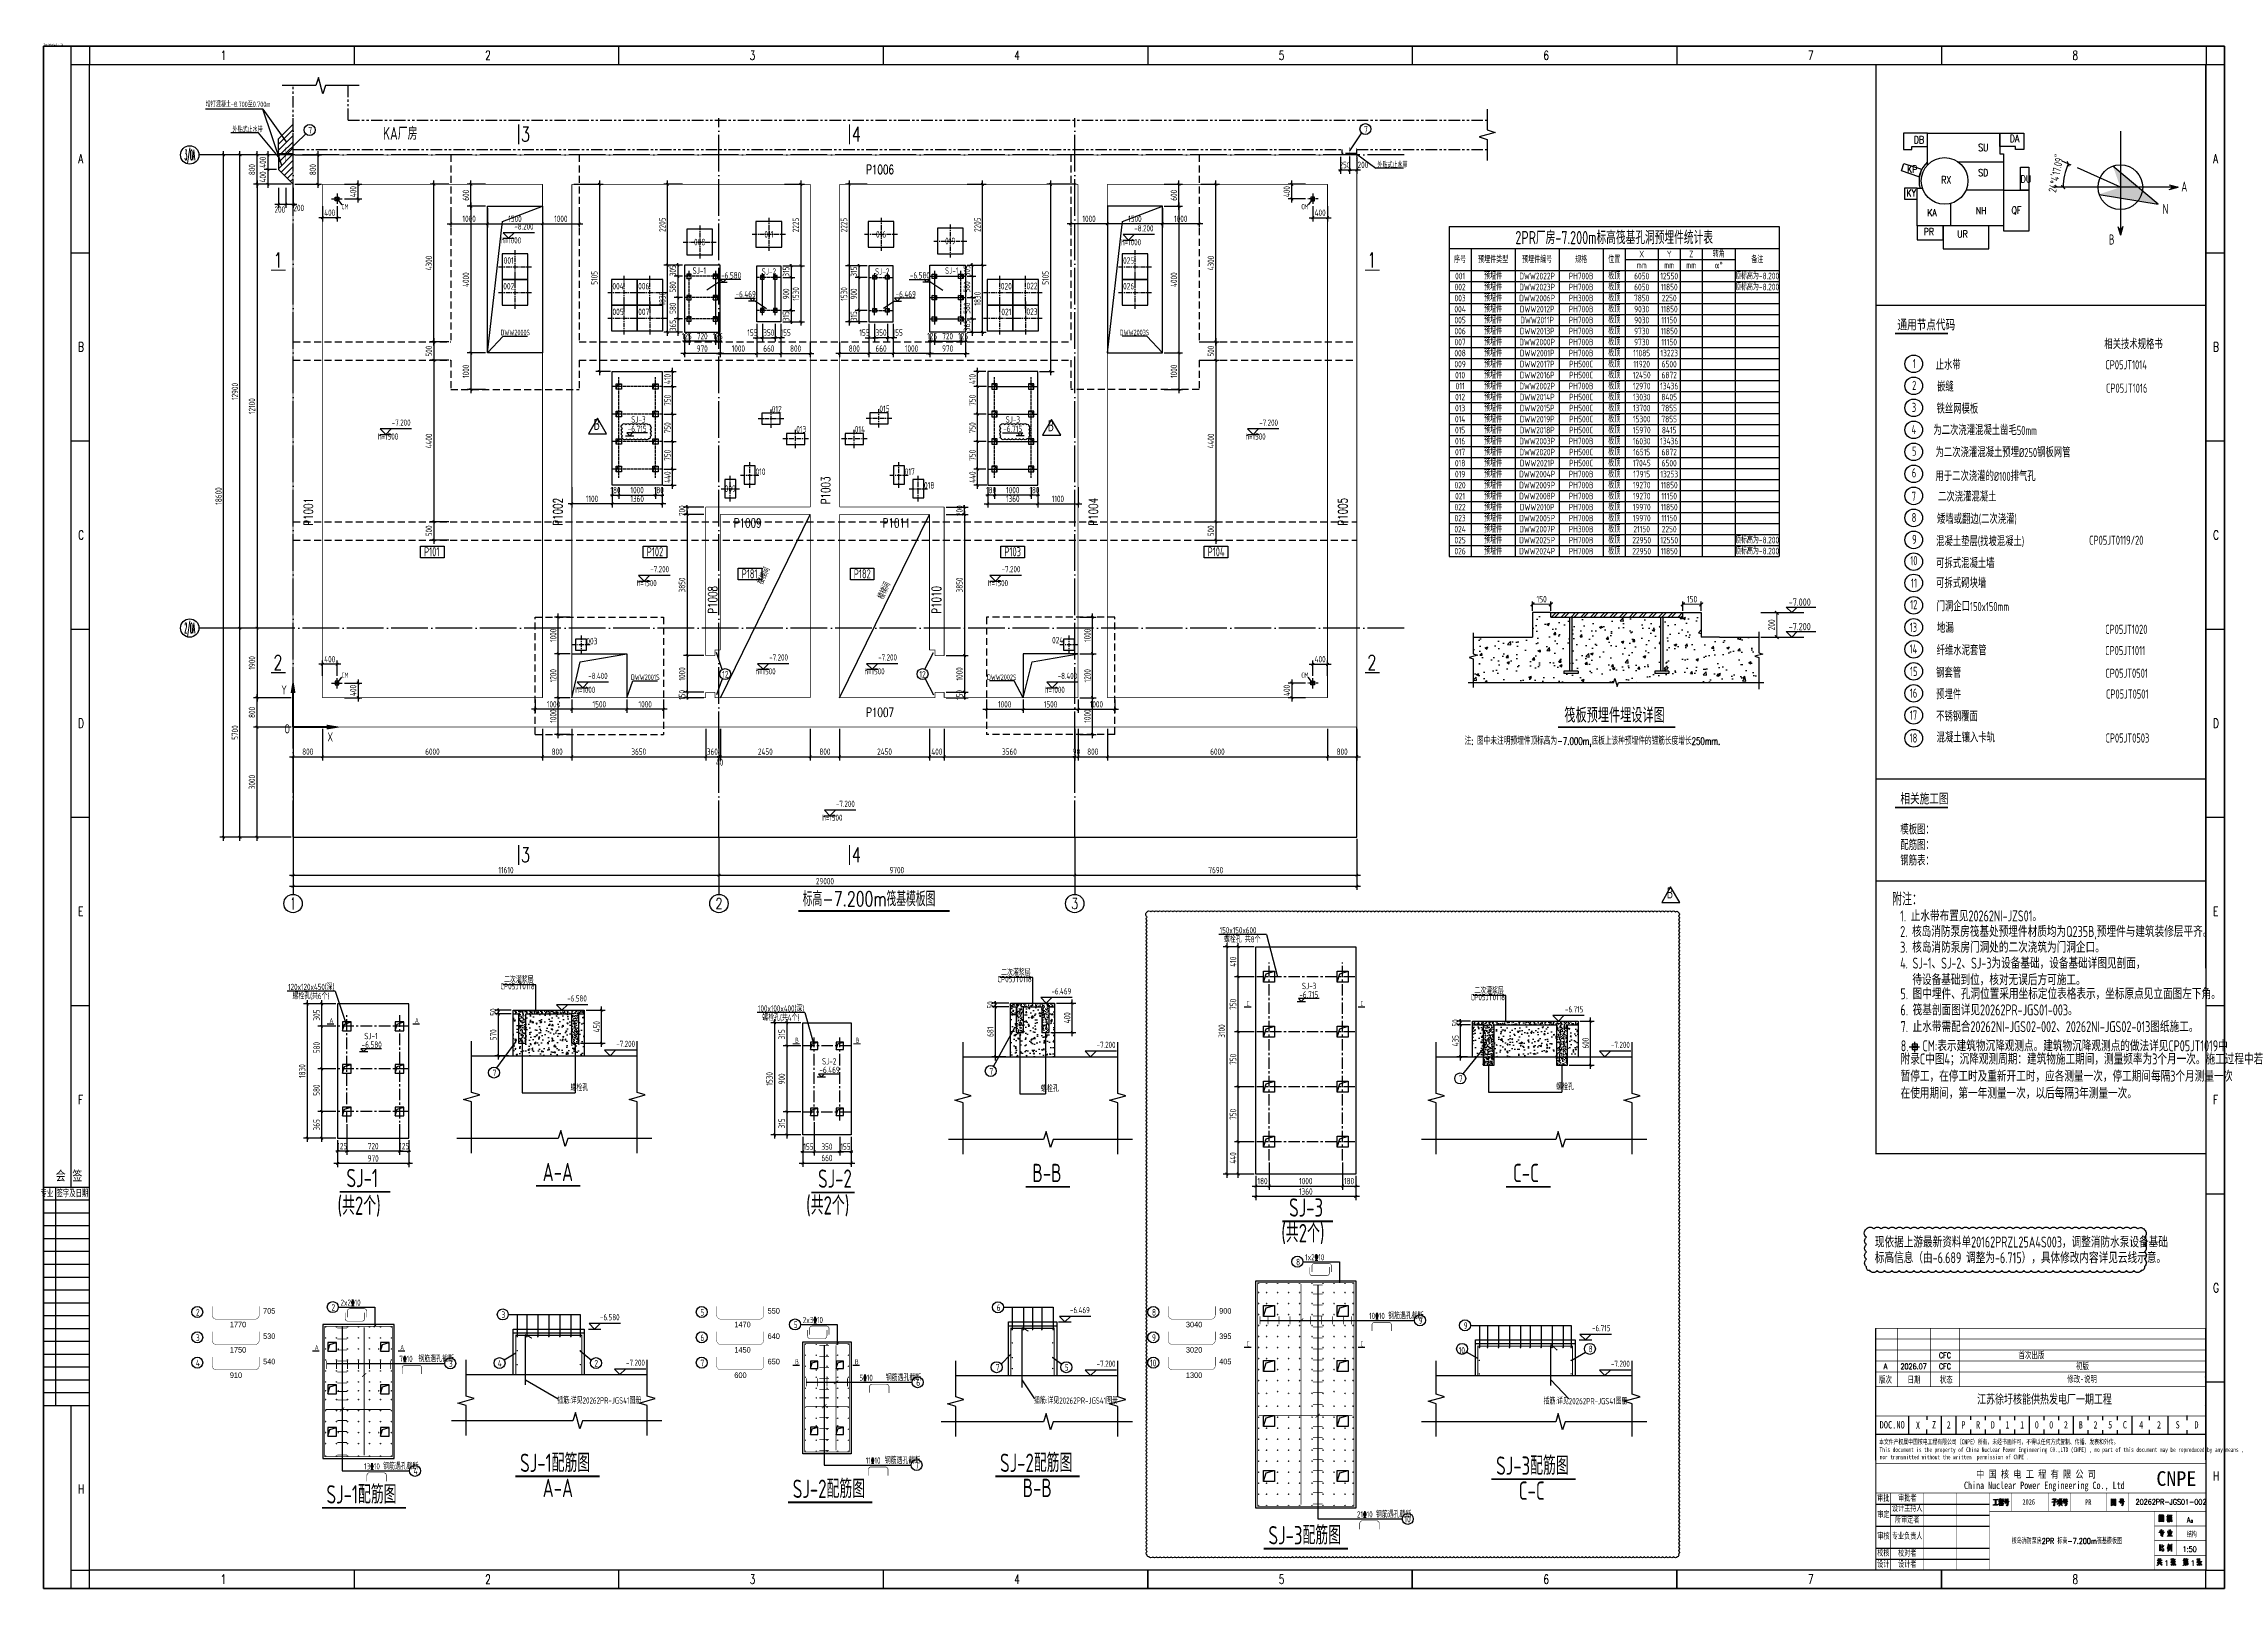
# Model space of a CAD drawing. Extents: x 214073 to 274589, y -287361 to -130190.
# Drawn here: x 214073 to 273523, y -235262 to -193142 of the extents above; entities that cross this region are included whole.
import ezdxf
from ezdxf.enums import TextEntityAlignment as Align

# ---------------------------------------------------------------- set-up
doc = ezdxf.new("R2010")
doc.units = 0
doc.header["$LTSCALE"] = 500
doc.header["$MEASUREMENT"] = 0
for name, pattern in [('CENTER', [2, 1.25, -0.25, 0.25, -0.25]), ('CONTINOUS', [0]), ('DASHED', [19.05, 12.7, -6.35]), ('DOTE', [2.42, 2, -0.2, 0.02, -0.2]), ('PHANTOM2', [1.25, 0.625, -0.125, 0.125, -0.125, 0.125, -0.125])]:
    doc.linetypes.add(name, pattern=pattern)
doc.layers.get('0').update_dxf_attribs({"linetype": 'CONTINUOUS'})
doc.layers.get('Defpoints').update_dxf_attribs({"linetype": 'CONTINUOUS'})
for name, color, linetype in [('1', 7, 'CONTINUOUS'), ('1_3PR_CIVI_D', 7, 'CONTINUOUS'), ('1_3PR_CIVI_E', 7, 'CONTINUOUS'), ('AXIS', 3, 'CONTINUOUS'), ('AXIS_TEXT', 7, 'CONTINUOUS'), ('BORDER', 7, 'CONTINUOUS'), ('C-建筑坐标系', 7, 'CONTINUOUS'), ('C3(柱墙实线)', 3, 'CONTINUOUS'), ('C77(文本)', 7, 'CONTINUOUS'), ('DIM', 3, 'CONTINUOUS'), ('MC', 7, 'CONTINUOUS'), ('PRDEEP_CenterLine', 7, 'CONTINUOUS'), ('PRDWWP', 7, 'CONTINUOUS'), ('PRDWWP_CenterLine', 7, 'CONTINUOUS'), ('PRDWWS', 7, 'CONTINUOUS'), ('PREWWP_CenterLine', 7, 'CONTINUOUS'), ('PRFWWT_Mark', 7, 'CONTINUOUS'), ('PUB_DIM', 3, 'CONTINUOUS'), ('PUB_HATCH', 8, 'CONTINUOUS'), ('PUB_TEXT', 7, 'CONTINUOUS'), ('REIN', 1, 'CONTINUOUS'), ('S_FLOOR', 4, 'CONTINUOUS'), ('TEXT', 7, 'CONTINUOUS'), ('THIN', 7, 'CONTINUOUS'), ('TK', 7, 'CONTINUOUS'), ('UNSET_OpenLine', 7, 'CONTINUOUS'), ('升版云线', 2, 'CONTINUOUS'), ('反应堆厂房墙线', 7, 'CONTINUOUS'), ('图框', 4, 'CONTINUOUS'), ('土建', 4, 'CONTINUOUS'), ('墙号', 7, 'CONTINUOUS'), ('开口项', 1, 'CONTINUOUS'), ('指北针', 3, 'CONTINUOUS'), ('提资', 6, 'CONTINUOUS'), ('标高和板厚', 7, 'CONTINUOUS'), ('止水带', 4, 'CONTINUOUS'), ('用于构件、墙体看线', 7, 'CONTINUOUS'), ('缩略图', 4, 'CONTINUOUS'), ('设备基础', 213, 'CONTINUOUS')]:
    doc.layers.add(name, color=color, linetype=linetype)
doc.layers.add('_TSZ_PLOT_MARK', color=1, linetype='CONTINUOUS', plot=False)
doc.layers.add('C73 尺寸标注', color=7, linetype='CONTINUOUS', lineweight=9)
doc.styles.add('_TCH_AXIS', font='complex_.ttf', dxfattribs={"bigfont": 'GBCBIG'})
doc.styles.add('_TSZ_PLOT_MARK', font='tssdeng.shx', dxfattribs={"width": 0.7, "bigfont": 'tssdchn.shx'})
doc.styles.add('ACP1000普通样式', font='tssdeng.shx', dxfattribs={"width": 0.7, "bigfont": 'tssdchn.shx'})
doc.styles.add('bine', font='binee.shx', dxfattribs={"width": 0.7, "bigfont": 'binec.shx'})
doc.styles.add('COMPLEX', font='COMPLEX')
doc.styles.add('HZ', font='romans.shx', dxfattribs={"width": 0.7, "bigfont": 'hz.shx'})
doc.styles.add('RH', font='romans.shx', dxfattribs={"width": 0.7, "bigfont": 'hz.shx'})
doc.styles.add('RO', font='romand.shx', dxfattribs={"width": 0.8, "bigfont": 'ochinese.shx'})
doc.styles.add('romand', font='romand.shx', dxfattribs={"width": 0.7, "height": 200, "bigfont": 'OCHINESE.shx'})
doc.styles.add('ROMANDX', font='romand.shx', dxfattribs={"width": 0.7})
doc.styles.add('S1', font='tssdeng.shx', dxfattribs={"width": 0.7, "bigfont": 'tssdchn.shx'})
doc.styles.get("Standard").update_dxf_attribs({"font": 'romans1.shx', "width": 0.75, "bigfont": 'hz.shx'})
doc.styles.add('TSSD_Dimension', font='Tssdeng.shx', dxfattribs={"width": 0.7, "bigfont": 'tssdchn.shx'})
doc.styles.add('TSSD_Label', font='Tssdeng.shx', dxfattribs={"width": 0.7, "bigfont": 'hztxt.shx'})
doc.styles.add('TSSD_Rein', font='Tssdeng.shx', dxfattribs={"width": 0.7, "bigfont": 'hztxt.shx'})
doc.styles.add('宋体', font='', dxfattribs={"width": 0.7})
doc.styles.add('标注', font='tssdeng.shx', dxfattribs={"width": 0.7, "bigfont": 'tssdchn.shx'})
doc.styles.add('轴线', font='tssdeng.shx', dxfattribs={"width": 0.7, "bigfont": 'tssdchn.shx'})
doc.styles.get('宋体').set_extended_font_data('SimSun')
doc.dimstyles.new('_TCH_ARCH&&100', dxfattribs={"dimtxt": 175, "dimasz": 50, "dimexe": 100, "dimexo": 50, "dimgap": 50, "dimtad": 1, "dimdec": 0, "dimtxsty": 'TSSD_Rein', "dimblk": 'ARCHTICK', "dimcen": 2.5, "dimdle": 100, "dimclrd": 3, "dimclrt": 7, "dimazin": 2, "dimtfac": 1, "dimtdec": 0, "dimtix": 1, "dimtmove": 2, "dimatfit": 3, "dimarcsym": 0})
doc.dimstyles.new('AXIS100X1', dxfattribs={"dimtxt": 180, "dimasz": 70, "dimexe": 80, "dimexo": 50, "dimgap": 50, "dimtad": 1, "dimdec": 0, "dimtxsty": '标注', "dimblk": 'ARCHTICK', "dimcen": 2.5, "dimclrd": 3, "dimclre": 3, "dimclrt": 3, "dimazin": 3, "dimtfac": 1, "dimtdec": 0, "dimtix": 1, "dimtmove": 1, "dimatfit": 3, "dimfxl": 100, "dimlwd": -1, "dimarcsym": 0})

msp = doc.modelspace()

# ---------------------------------------------------------------- texts
at = {"color": 0, "style": 'HZ', "width": 0.7}
for s, p in [('1', (218899.7, -193586.9)), ('2', (226111.7, -193586.9)), ('3', (233323.7, -193586.9)), ('4', (240535.7, -193586.9)), ('5', (247747.7, -193586.9)), ('6', (254959.7, -193586.9)), ('7', (262171.7, -193586.9)), ('8', (269383.7, -193586.9)), ('A', (215015.7, -196402.8)), ('A', (273215.7, -196402.8)), ('B', (215015.7, -201534.1)), ('B', (273215.7, -201534.1)), ('C', (215015.7, -206665.3)), ('C', (273215.7, -206665.3)), ('D', (215015.7, -211796.6)), ('D', (273215.7, -211796.6)), ('E', (215015.7, -216927.8)), ('E', (273215.7, -216927.8)), ('F', (215015.7, -222059.1)), ('F', (273215.7, -222059.1)), ('G', (273215.7, -227190.3)), ('H', (215015.7, -232675.3)), ('H', (273215.7, -232321.6)), ('1', (218899.7, -235136.9)), ('2', (226111.7, -235136.9)), ('3', (233323.7, -235136.9)), ('4', (240535.7, -235136.9)), ('5', (247747.7, -235136.9)), ('6', (254959.7, -235136.9)), ('7', (262171.7, -235136.9)), ('8', (269383.7, -235136.9))]:
    msp.add_text(s, height=250, dxfattribs=at).set_placement(p)
at = {"width": 0.7}
for s, height, style, p in [('7', 180, '轴线', (221289.8, -195594)), ('7', 180, '轴线', (250070.9, -195569.9)), ('12', 180, '轴线', (232571.9, -210429.9)), ('12', 180, '轴线', (237946.7, -210429.9)), ('7', 180, '轴线', (226313.7, -221295.2)), ('7', 180, '轴线', (239856.3, -221253.2)), ('7', 180, '轴线', (252654.4, -221456.3)), ('8', 180, '轴线', (248215.8, -226453.1)), ('2', 180, '轴线', (218225, -227824.6)), ('2', 180, '轴线', (221920.3, -227691)), ('5', 180, '轴线', (231978.2, -227824.6)), ('6', 180, '轴线', (240053.9, -227696.1)), ('8', 180, '轴线', (244288.6, -227824.6)), ('3', 180, '轴线', (226554.4, -227891.1)), ('5', 180, '轴线', (234521.1, -228164.1, 0)), ('9', 180, '轴线', (251557.5, -228052.2)), ('9', 180, '轴线', (252784.7, -228188.1)), ('3', 180, '轴线', (218225, -228514.9)), ('6', 180, '轴线', (231978.2, -228514.9)), ('9', 180, '轴线', (244288.6, -228514.9)), ('10', 180, '轴线', (252647.8, -228859.7)), ('8', 180, '轴线', (256191, -228823)), ('4', 180, '轴线', (218225, -229206)), ('3', 180, '轴线', (225122, -229224.3)), ('4', 180, '轴线', (226456.6, -229212.7)), ('2', 180, '轴线', (229088.2, -229212.7)), ('7', 180, '轴线', (231978.2, -229206)), ('7', 180, '轴线', (240029.1, -229325.1)), ('5', 180, '轴线', (241908.2, -229325.1)), ('10', 180, '轴线', (244234.7, -229206)), ('2026.07', 150.16, 'ROMANDX', (264692.4, -229284)), ('6', 180, '轴线', (237862.8, -229739.1, 0)), ('7', 180, '轴线', (237834.4, -231995.3, 0)), ('4', 180, '轴线', (224159.5, -232154.6)), ('10', 180, '轴线', (251170.3, -233464.4))]:
    msp.add_text(s, height=height, dxfattribs=dict(at, style=style)).set_placement(p)
at = {"color": 0}
for s, height, style, width, p in [('会 签  ', 300, 'HZ', 0.9, (214950.1, -224169.9)), ('专业 签字及日期', 190, 'romand', 0.7, (214640.4, -224594.6))]:
    msp.add_text(s, height=height, dxfattribs=dict(at, style=style, width=width)).set_placement(p, align=Align.CENTER)
at = {"style": 'romand', "width": 0.7}
for s, height, p in [('CFC', 150.16, (265906, -228907.2)), ('A', 150.2, (264283.3, -229207.2)), ('CFC', 150.16, (265906, -229207.2))]:
    msp.add_text(s, height=height, rotation=0.036286, dxfattribs=at).set_placement(p, align=Align.MIDDLE_CENTER)
at = {"linetype": 'Continuous', "attachment_point": 5, "style": '宋体'}
for s, width, insert, char_height in [('2', 6.76, (266009.4, -230802.4), 200), ('P', 6.76, (266409.4, -230802.4), 200), ('R', 6.76, (266809.4, -230802.4), 200), ('D', 6.76, (267209.4, -230802.4), 200), ('1', 6.76, (267609.4, -230802.4), 200), ('1', 6.76, (268009.4, -230802.4), 200), ('0', 6.76, (268409.4, -230802.4), 200), ('B', 6.76, (269609.4, -230802.4), 200), ('2', 6.76, (270009.4, -230802.4), 200), ('5', 6.76, (270409.4, -230802.4), 200), ('C', 6.76, (270809.4, -230802.4), 200), ('4', 6.76, (271255, -230802.4), 200), ('2', 6.76, (271740.4, -230802.4), 200), ('S', 6.76, (272250.5, -230802.4), 200), ('D', 6.76, (272762.8, -230802.4), 200), ('PR', 17.309, (269812.5, -232908.7), 150)]:
    msp.add_mtext_dynamic_manual_height_columns(s, width=width, gutter_width=1, heights=[0], dxfattribs=dict(at, insert=insert, char_height=char_height))
at = {"color": 4, "linetype": 'Continuous', "char_height": 200, "attachment_point": 5, "style": '宋体'}
for s, width, insert in [('0', 100, (268802.6, -230801.4)), ('2', 6.76, (269202.6, -230801.4))]:
    msp.add_mtext_dynamic_manual_height_columns(s, width=width, gutter_width=1, heights=[0], dxfattribs=dict(at, insert=insert))
at = {"layer": '1', "color": 2, "style": 'TSSD_Label', "width": 0.7}
for p in [(229239.2, -203763.4), (241617.3, -203801.3), (258494.1, -216541.1)]:
    msp.add_text('B', height=300, dxfattribs=at).set_placement(p, align=Align.BOTTOM_RIGHT)
at = {"layer": '1', "color": 0, "style": '宋体', "width": 0.7}
for s, p in [('首次出版', (267909.8, -228989.1)), ('初版', (269477.1, -229289.1))]:
    msp.add_text(s, height=180.2, dxfattribs=at).set_placement(p)
at = {"layer": '1_3PR_CIVI_E', "color": 7, "width": 0.7}
for s, height, style, p in [('3', 400, 'romand', (227089.1, -195811.7)), ('4', 400, 'romand', (236110.6, -195811.7)), ('P1006', 250, 'romand', (236496.8, -196699.7)), ('1', 400, 'romand', (220339.9, -199241.8, 0)), ('1', 400, 'romand', (250161.8, -199241.8, 0)), ('P1009', 250, 'romand', (232888, -206339.7)), ('P1011', 250, 'romand', (236946, -206339.7)), ('P101', 250, 'TSSD_Rein', (224444.4, -207122.1, 0)), ('P102', 250, 'TSSD_Rein', (230514.9, -207122.1, 0)), ('P103', 250, 'TSSD_Rein', (240263.9, -207122.1, 0)), ('P104', 250, 'TSSD_Rein', (245805.1, -207122.1, 0)), ('P181', 250, 'TSSD_Rein', (233103.7, -207722.6, 0)), ('P182', 250, 'TSSD_Rein', (236161, -207722.6, 0)), ('2', 400, 'romand', (220339.9, -210213.8, 0)), ('2', 400, 'romand', (250161.8, -210213.8, 0)), ('Y', 250, 'TSSD_Rein', (220553.1, -210889.6)), ('P1007', 250, 'romand', (236496.8, -211499.7)), ('O', 250, 'TSSD_Rein', (220643.6, -211949.1)), ('X', 250, 'TSSD_Rein', (221811.1, -212171.1)), ('3', 400, 'romand', (227089.1, -215461)), ('4', 400, 'romand', (236110.6, -215461)), ('标高-7.200m筏基模板图', 400, 'romand', (234767.7, -216662)), ('SJ-1', 500, 'TSSD_Rein', (222328.8, -224322.2)), ('A-A', 500, 'TSSD_Rein', (227678.1, -224158)), ('SJ-2', 500, 'TSSD_Rein', (235184.4, -224339.2)), ('B-B', 500, 'TSSD_Rein', (241027.6, -224185)), ('C-C', 500, 'TSSD_Rein', (254128.4, -224185)), ('(共2个)', 500, 'TSSD_Rein', (222084.2, -225076.6)), ('(共2个)', 500, 'TSSD_Rein', (234860.3, -225067.9)), ('SJ-3', 500, 'TSSD_Rein', (248025.2, -225126.5)), ('(共2个)', 500, 'TSSD_Rein', (247813.7, -225825.9)), ('SJ-1配筋图', 500, 'TSSD_Rein', (227062, -232088.1)), ('SJ-2配筋图', 500, 'TSSD_Rein', (240145.5, -232088.1)), ('SJ-3配筋图', 500, 'TSSD_Rein', (253669.8, -232164.5)), ('SJ-1配筋图', 500, 'TSSD_Rein', (221784.2, -232947.8)), ('A-A', 500, 'TSSD_Rein', (227678.1, -232771.4)), ('SJ-2配筋图', 500, 'TSSD_Rein', (234494.8, -232796.5)), ('B-B', 500, 'TSSD_Rein', (240761.6, -232771.4)), ('C-C', 500, 'TSSD_Rein', (254286, -232847.8)), ('SJ-3配筋图', 500, 'TSSD_Rein', (247463.3, -234061.4))]:
    msp.add_text(s, height=height, dxfattribs=dict(at, style=style)).set_placement(p)
at = {"layer": '1_3PR_CIVI_E', "color": 3, "linetype": 'ByBlock', "style": 'TSSD_Rein', "width": 0.7}
for p in [(222290.3, -197587.6), (248456, -197587.6), (222290.3, -210360.8), (248456, -210360.8)]:
    msp.add_text('CM', height=140, dxfattribs=at).set_placement(p, align=Align.MIDDLE_CENTER)
at = {"layer": '1_3PR_CIVI_E', "color": 0, "linetype": 'ByBlock', "style": 'TSSD_Label', "width": 0.7}
for s, p in [('h=1000', (227091.4, -198642.4, 0)), ('-8.200', (227428.3, -198263.7, 0)), ('h=1000', (243991.4, -198692.4, 0)), ('-8.200', (244328.3, -198313.7, 0)), ('h=1500', (223740.5, -203990.6, 0)), ('-7.200', (224077.4, -203611.9, 0)), ('h=1500', (247387.5, -203990.6, 0)), ('-7.200', (247724.5, -203611.9, 0)), ('-7.200', (231123.8, -207607.9, 0)), ('-7.200', (240701.9, -207607.9, 0)), ('h=1500', (230786.9, -207986.6, 0)), ('h=1500', (240364.9, -207986.6, 0)), ('-7.200', (234365.8, -210014.1, 0)), ('-7.200', (237336.5, -210014.1, 0)), ('-8.400', (229448.9, -210518.2, 0)), ('h=1500', (234028.8, -210392.8, 0)), ('h=1500', (236999.6, -210392.8, 0)), ('-8.400', (242248.9, -210518.2, 0)), ('h=1000', (229112, -210896.9, 0)), ('h=1000', (241912, -210896.9, 0)), ('-7.200', (236187, -214006.4)), ('h=1500', (235850.1, -214385.1)), ('CP05JT0118', (227460.2, -218980.7)), ('二次灌浆层', (227429.8, -218803.4)), ('CP05JT0118', (241009.7, -218785.7)), ('二次灌浆层', (240979.3, -218608.4)), ('-6.580', (228881.3, -219311.3)), ('-6.469', (242086.7, -219116.3)), ('CP05JT0118', (253910.5, -219277.7)), ('二次灌浆层', (253880.1, -219100.4)), ('-6.715', (256047.5, -219608.3)), ('-7.200', (230196.7, -220551.3)), ('-7.200', (243294.3, -220578.3)), ('-7.200', (257315.1, -220578.3)), ('螺栓孔', (228917.8, -221745.7)), ('螺栓孔', (241746.5, -221772.7)), ('螺栓孔', (255791.4, -221723.2)), ('-6.469', (242594, -227809)), ('-6.580', (229774.5, -228004)), ('-6.715', (256785.7, -228301)), ('-7.200', (230464.8, -229244)), ('-7.200', (243294.3, -229271)), ('-7.200', (257315.1, -229271))]:
    msp.add_text(s, height=170, dxfattribs=at).set_placement(p, align=Align.BOTTOM_RIGHT)
at = {"layer": '1_3PR_CIVI_E', "color": 7, "style": 'romand', "width": 0.7}
for s, p in [('P1003', (235515.7, -205703)), ('P1001', (221415.7, -206286.1)), ('P1002', (228215.7, -206286.1)), ('P1004', (242815.7, -206286.1)), ('P1005', (249615.7, -206286.1)), ('P1008', (232437.8, -208687.5)), ('P1010', (238537.8, -208687.5))]:
    msp.add_text(s, height=250, rotation=90, dxfattribs=at).set_placement(p)
at = {"layer": '1_3PR_CIVI_E', "color": 0, "linetype": 'ByBlock', "style": 'TSSD_Label', "width": 0.7}
for p in [(233930.5, -207489.2, 0), (237212.9, -207894, 0)]:
    msp.add_text('楼梯间', height=170, rotation=65.418388, dxfattribs=at).set_placement(p, align=Align.BOTTOM_RIGHT)
at = {"layer": '1_3PR_CIVI_E', "linetype": 'ByBlock', "style": 'TSSD_Rein', "width": 0.7}
for s, p in [('C', (246866.2, -219383.5)), ('C', (249972, -219383.5)), ('A', (221867, -219846.8)), ('A', (224196.8, -219846.8)), ('B', (234560.9, -220387.1)), ('B', (236216.3, -220387.1)), ('A', (221467, -228763.2)), ('A', (223796.8, -228763.2)), ('C', (246866.2, -228663.8)), ('C', (249972, -228663.8)), ('B', (234560.9, -229153.5)), ('B', (236192.5, -229153.5))]:
    msp.add_text(s, height=140, dxfattribs=at).set_placement(p)
at = {"layer": '1_3PR_CIVI_E', "color": 0, "linetype": 'ByBlock', "style": 'TSSD_Label', "width": 0.7}
for s, p in [('1x2%%13210', (248464.3, -226317.6)), ('2x2%%13210', (222168.8, -227555.5)), ('2x3%%13210', (234769.6, -228028.6, 0)), ('10%%13210', (250207.6, -227916.7)), ('钢筋遇孔截断', (250727.2, -227916.7)), ('7%%13210', (223772.1, -229088.8)), ('钢筋遇孔截断', (224291.7, -229088.8)), ('5%%13210', (236312.9, -229603.6, 0)), ('钢筋遇孔截断', (237032.5, -229603.6, 0)), ('插筋:详见20262PR-JGS41图册', (228078.2, -230223)), ('插筋:详见20262PR-JGS41图册', (241072.7, -230225.8)), ('插筋:详见20262PR-JGS41图册', (254963, -230242)), ('13%%13210', (222809.7, -232019.1)), ('钢筋遇孔截断', (223329.2, -232019.1)), ('11%%13210', (236484.5, -231859.8, 0)), ('钢筋遇孔截断', (237004, -231859.8, 0)), ('21%%13210', (249876.1, -233328.9)), ('钢筋遇孔截断', (250395.7, -233328.9))]:
    msp.add_text(s, height=170, dxfattribs=at).set_placement(p)
at = {"layer": '_TSZ_PLOT_MARK', "style": '_TSZ_PLOT_MARK'}
msp.add_text('T(1189*841)_1:50', height=50, dxfattribs=at).set_placement((214073, -193211.9), align=Align.BOTTOM_LEFT)
msp.add_text('T(1189*841)_1:50', height=50, dxfattribs=at).set_placement((214073, -193211.9), align=Align.BOTTOM_LEFT)
msp.add_text('T(1189*841)_1:50', height=50, dxfattribs=at).set_placement((214073, -193211.9), align=Align.BOTTOM_LEFT)
msp.add_text('T(1189*841)_1:50', height=50, dxfattribs=at).set_placement((214073, -193211.9), align=Align.BOTTOM_LEFT)
msp.add_text('T(1189*841)_1:50', height=50, dxfattribs=at).set_placement((214073, -193211.9), align=Align.BOTTOM_LEFT)
msp.add_text('T(1189*841)_1:50', height=50, dxfattribs=at).set_placement((214073, -193211.9), align=Align.BOTTOM_LEFT)
msp.add_text('T(1189*841)_1:50', height=50, dxfattribs=at).set_placement((214073, -193211.9), align=Align.BOTTOM_LEFT)
at = {"layer": 'C77(文本)', "style": 'S1', "width": 0.7}
for s, height, p in [('增打混凝土-8.700至0.700m', 150, (218493.9, -194872.4, 0)), ('外贴式止水带', 150, (219223.5, -195562.1, 0)), ('外贴式止水带', 150, (250435, -196526, 0)), ('通用节点代码', 300, (264609.1, -200962.1)), ('相关施工图', 300, (264690.6, -213882.8)), ('附注：', 350, (264468.6, -216643))]:
    msp.add_text(s, height=height, dxfattribs=at).set_placement(p)
at = {"layer": 'C77(文本)', "color": 4, "style": 'S1', "width": 0.7}
for s, p in [('相关技术规格书', (270250.7, -201469.8)), ('1', (265030.4, -201990.5)), ('止水带', (265654.6, -202033.5)), ('CP05JT1014', (270278.6, -202023.5)), ('2', (265010.6, -202584.9)), ('嵌缝', (265688.5, -202626.1)), ('CP05JT1016', (270296.2, -202660.9)), ('3', (265003.2, -203185.3)), ('铁丝网模板', (265675.6, -203228.7)), ('4', (264994.8, -203786.3)), (' 为二次浇灌混凝土凿毛50mm', (265482.3, -203813.1)), ('5', (265010, -204379.8)), ('为二次浇灌混凝土预埋%%C250钢板网管', (265648.8, -204416.4)), ('6', (265001.9, -204970.3)), ('用于二次浇灌的%%c100排气孔', (265646.7, -205066.3)), ('7', (264998.6, -205607)), ('二次浇灌混凝土', (265716, -205627.7)), ('8', (264998.5, -206190.6)), ('矮墙或翻边(二次浇灌)', (265690.4, -206234.7)), ('9', (265011.3, -206784.8)), ('混凝土垫层(找坡混凝土)', (265664.7, -206844.1)), ('CP05JT0119/20', (269837, -206807.8)), ('10', (264959.7, -207364.4)), ('可拆式混凝土墙', (265664.7, -207439.4)), ('11', (264978.1, -207975.8)), ('可拆式砌块墙', (265664.7, -207981.3)), ('12', (264956.3, -208564.1)), ('门洞企口150x150mm', (265677.5, -208616.1)), ('13', (264944.4, -209182.7)), ('地漏', (265690.4, -209203.9)), ('CP05JT1020', (270274, -209236.1)), ('14', (264941.4, -209772.3)), ('纤维水泥套管', (265677.5, -209816)), ('CP05JT1011', (270274, -209815.7)), ('15', (264951.7, -210383)), ('钢套管', (265664.7, -210428)), ('CP05JT0501', (270279.4, -210433.9)), ('16', (264946.6, -210975.3)), ('预埋件', (265664.7, -211017.8)), ('CP05JT0501', (270295.1, -211001.2)), ('17', (264946.6, -211574.9)), ('不锈钢覆面', (265664.7, -211617.5)), ('18', (264941.5, -212200.2)), ('混凝土镶入卡轨', (265677.5, -212195)), ('CP05JT0503', (270282.6, -212200.4)), ('模板图：', (264690.3, -214702.5)), ('配筋图：', (264690.3, -215124.7)), ('钢筋表：', (264690.3, -215547.1))]:
    msp.add_text(s, height=250, dxfattribs=at).set_placement(p)
at = {"layer": 'MC', "color": 4, "linetype": 'CONTINOUS', "style": 'RO', "width": 0.8}
msp.add_text('筏板预埋件埋设详图', height=400, dxfattribs=at).set_placement((255530.5, -211654.4))
at = {"layer": 'PRDEEP_CenterLine', "color": 3, "style": 'TSSD_Dimension', "width": 0.7}
msp.add_text('2PR厂房-7.200m标高筏基孔洞预埋件统计表', height=360, dxfattribs=at).set_placement((256888.1, -198430.2), align=Align.MIDDLE_CENTER)
at = {"layer": 'PRDWWP_CenterLine', "color": 3, "style": 'TSSD_Dimension', "width": 0.7}
for s, p in [('008', (231958.1, -198553.9)), ('011', (233843.1, -198340.9)), ('016', (236903.1, -198340.9)), ('019', (238788.1, -198523.9)), ('001', (226753.4, -199055.3)), ('025', (243653.4, -199055.3)), ('序号', (252688.1, -199030.2)), ('预埋件类型', (253588.1, -199030.2)), ('预埋件编号', (254788.1, -199030.2)), ('规格', (255988.1, -199030.2)), ('位置', (256888.1, -199030.2)), ('mm', (257638.1, -199180.2)), ('X', (257638.1, -198880.2)), ('mm', (258388.1, -199180.2)), ('Y', (258388.1, -198880.2)), ('mm', (258988.1, -199180.2)), ('Z', (258988.1, -198880.2)), ('转角', (259738.1, -198880.2)), ('α°', (259738.1, -199180.2)), ('备注', (260788.1, -199030.2)), ('002', (226753.4, -199755.3)), ('004', (229733.4, -199755.3)), ('006', (230433.4, -199755.3)), ('020', (240318.3, -199757.1)), ('022', (241017.7, -199749.5)), ('026', (243653.4, -199755.3)), ('002', (252688.1, -199780.2)), ('001', (252688.1, -199480.2)), ('预埋件', (253588.1, -199480.2)), ('预埋件', (253588.1, -199780.2)), ('DWW2023P', (254788.1, -199780.2)), ('DWW2022P', (254788.1, -199480.2)), ('PH700B', (255988.1, -199480.2)), ('PH700B', (255988.1, -199780.2)), ('板顶', (256888.1, -199480.2)), ('板顶', (256888.1, -199780.2)), ('6050', (257638.1, -199480.2)), ('6050', (257638.1, -199780.2)), ('12550', (258388.1, -199480.2)), ('11850', (258388.1, -199780.2)), ('顶标高为-8.200', (260781.7, -199477.4)), ('顶标高为-8.200', (260781.7, -199777.4)), ('004', (252688.1, -200380.2)), ('003', (252688.1, -200080.2)), ('预埋件', (253588.1, -200080.2)), ('预埋件', (253588.1, -200380.2)), ('DWW2006P', (254788.1, -200080.2)), ('DWW2012P', (254788.1, -200380.2)), ('PH300B', (255988.1, -200080.2)), ('PH700B', (255988.1, -200380.2)), ('板顶', (256888.1, -200080.2)), ('板顶', (256888.1, -200380.2)), ('7850', (257638.1, -200080.2)), ('9030', (257638.1, -200380.2)), ('11850', (258388.1, -200380.2)), ('2250', (258388.1, -200080.2)), ('005', (229733.4, -200455.3)), ('007', (230433.4, -200455.3)), ('021', (240318.3, -200457.1)), ('023', (241017.7, -200449.5)), ('005', (252688.1, -200680.2)), ('006', (252688.1, -200980.2)), ('预埋件', (253588.1, -200680.2)), ('预埋件', (253588.1, -200980.2)), ('DWW2013P', (254788.1, -200980.2)), ('DWW2011P', (254788.1, -200680.2)), ('PH700B', (255988.1, -200680.2)), ('PH700B', (255988.1, -200980.2)), ('板顶', (256888.1, -200680.2)), ('板顶', (256888.1, -200980.2)), ('9730', (257638.1, -200980.2)), ('9030', (257638.1, -200680.2)), ('11850', (258388.1, -200980.2)), ('11150', (258388.1, -200680.2)), ('008', (252688.1, -201580.2)), ('007', (252688.1, -201280.2)), ('预埋件', (253588.1, -201280.2)), ('预埋件', (253588.1, -201580.2)), ('DWW2000P', (254788.1, -201280.2)), ('DWW2001P', (254788.1, -201580.2)), ('PH700B', (255988.1, -201280.2)), ('PH700B', (255988.1, -201580.2)), ('板顶', (256888.1, -201280.2)), ('板顶', (256888.1, -201580.2)), ('11085', (257638.1, -201580.2)), ('9730', (257638.1, -201280.2)), ('13223', (258388.1, -201580.2)), ('11150', (258388.1, -201280.2)), ('009', (252688.1, -201880.2)), ('010', (252688.1, -202180.2)), ('预埋件', (253588.1, -201880.2)), ('预埋件', (253588.1, -202180.2)), ('DWW2016P', (254788.1, -202180.2)), ('DWW2017P', (254788.1, -201880.2)), ('PH500C', (255988.1, -201880.2)), ('PH500C', (255988.1, -202180.2)), ('板顶', (256888.1, -201880.2)), ('板顶', (256888.1, -202180.2)), ('12450', (257638.1, -202180.2)), ('11920', (257638.1, -201880.2)), ('6872', (258388.1, -202180.2)), ('6500', (258388.1, -201880.2)), ('012', (252688.1, -202780.2)), ('011', (252688.1, -202480.2)), ('预埋件', (253588.1, -202480.2)), ('预埋件', (253588.1, -202780.2)), ('DWW2002P', (254788.1, -202480.2)), ('DWW2014P', (254788.1, -202780.2)), ('PH700B', (255988.1, -202480.2)), ('PH500C', (255988.1, -202780.2)), ('板顶', (256888.1, -202480.2)), ('板顶', (256888.1, -202780.2)), ('12970', (257638.1, -202480.2)), ('13030', (257638.1, -202780.2)), ('13436', (258388.1, -202480.2)), ('8405', (258388.1, -202780.2)), ('012', (234057.5, -203108.5)), ('015', (236997.5, -203098.5)), ('014', (252688.1, -203380.2)), ('013', (252688.1, -203080.2)), ('预埋件', (253588.1, -203080.2)), ('预埋件', (253588.1, -203380.2)), ('DWW2019P', (254788.1, -203380.2)), ('DWW2015P', (254788.1, -203080.2)), ('PH500C', (255988.1, -203080.2)), ('PH500C', (255988.1, -203380.2)), ('板顶', (256888.1, -203080.2)), ('板顶', (256888.1, -203380.2)), ('15300', (257638.1, -203380.2)), ('13700', (257638.1, -203080.2)), ('7855', (258388.1, -203080.2)), ('7855', (258388.1, -203380.2)), ('013', (234727.5, -203658.5)), ('014', (236327.5, -203658.5)), ('015', (252688.1, -203680.2)), ('016', (252688.1, -203980.2)), ('预埋件', (253588.1, -203680.2)), ('预埋件', (253588.1, -203980.2)), ('DWW2003P', (254788.1, -203980.2)), ('DWW2018P', (254788.1, -203680.2)), ('PH700B', (255988.1, -203980.2)), ('PH500C', (255988.1, -203680.2)), ('板顶', (256888.1, -203680.2)), ('板顶', (256888.1, -203980.2)), ('15970', (257638.1, -203680.2)), ('16030', (257638.1, -203980.2)), ('13436', (258388.1, -203980.2)), ('8415', (258388.1, -203680.2)), ('018', (252688.1, -204580.2)), ('017', (252688.1, -204280.2)), ('预埋件', (253588.1, -204280.2)), ('预埋件', (253588.1, -204580.2)), ('DWW2020P', (254788.1, -204280.2)), ('DWW2021P', (254788.1, -204580.2)), ('PH500C', (255988.1, -204280.2)), ('PH500C', (255988.1, -204580.2)), ('板顶', (256888.1, -204280.2)), ('板顶', (256888.1, -204580.2)), ('17045', (257638.1, -204580.2)), ('16515', (257638.1, -204280.2)), ('6872', (258388.1, -204280.2)), ('6500', (258388.1, -204580.2)), ('010', (233615.8, -204813.7)), ('017', (237683.7, -204814.6)), ('018', (238213.7, -205186.6)), ('020', (252688.1, -205180.2)), ('019', (252688.1, -204880.2)), ('预埋件', (253588.1, -204880.2)), ('预埋件', (253588.1, -205180.2)), ('DWW2004P', (254788.1, -204880.2)), ('DWW2009P', (254788.1, -205180.2)), ('PH700B', (255988.1, -204880.2)), ('PH700B', (255988.1, -205180.2)), ('板顶', (256888.1, -204880.2)), ('板顶', (256888.1, -205180.2)), ('19270', (257638.1, -205180.2)), ('17915', (257638.1, -204880.2)), ('13253', (258388.1, -204880.2)), ('11850', (258388.1, -205180.2)), ('009', (232793.1, -205276.9)), ('022', (252688.1, -205780.2)), ('021', (252688.1, -205480.2)), ('预埋件', (253588.1, -205480.2)), ('预埋件', (253588.1, -205780.2)), ('DWW2008P', (254788.1, -205480.2)), ('DWW2010P', (254788.1, -205780.2)), ('PH700B', (255988.1, -205480.2)), ('PH700B', (255988.1, -205780.2)), ('板顶', (256888.1, -205480.2)), ('板顶', (256888.1, -205780.2)), ('19970', (257638.1, -205780.2)), ('19270', (257638.1, -205480.2)), ('11850', (258388.1, -205780.2)), ('11150', (258388.1, -205480.2)), ('024', (252688.1, -206380.2)), ('023', (252688.1, -206080.2)), ('预埋件', (253588.1, -206080.2)), ('预埋件', (253588.1, -206380.2)), ('DWW2005P', (254788.1, -206080.2)), ('DWW2007P', (254788.1, -206380.2)), ('PH300B', (255988.1, -206380.2)), ('PH700B', (255988.1, -206080.2)), ('板顶', (256888.1, -206080.2)), ('板顶', (256888.1, -206380.2)), ('19970', (257638.1, -206080.2)), ('21150', (257638.1, -206380.2)), ('11150', (258388.1, -206080.2)), ('2250', (258388.1, -206380.2)), ('025', (252688.1, -206680.2)), ('预埋件', (253588.1, -206680.2)), ('预埋件', (253588.1, -206980.2)), ('DWW2025P', (254788.1, -206680.2)), ('PH700B', (255988.1, -206680.2)), ('板顶', (256888.1, -206680.2)), ('板顶', (256888.1, -206980.2)), ('22950', (257638.1, -206680.2)), ('12550', (258388.1, -206680.2)), ('顶标高为-8.200', (260781.7, -206677.4)), ('顶标高为-8.200', (260781.7, -206977.4)), ('026', (252688.1, -206980.2)), ('DWW2024P', (254788.1, -206980.2)), ('PH700B', (255988.1, -206980.2)), ('22950', (257638.1, -206980.2)), ('11850', (258388.1, -206980.2)), ('003', (229020, -209434.1)), ('024', (241719.7, -209406.6))]:
    msp.add_text(s, height=180, dxfattribs=at).set_placement(p, align=Align.MIDDLE_CENTER)
at = {"layer": 'PRFWWT_Mark', "color": 3, "style": 'TSSD_Rein', "width": 0.7}
for s, p in [('DWW2000S', (226932.5, -201017.9)), ('DWW2003S', (243813.8, -201017.9)), ('DWW2001S', (230474.5, -210417.8)), ('DWW2002S', (240191.5, -210417.8))]:
    msp.add_text(s, height=150, dxfattribs=at).set_placement(p, align=Align.MIDDLE_CENTER)
at = {"layer": 'TEXT', "color": 0, "style": 'ACP1000普通样式', "width": 0.7}
for s, p in [('1. 止水带布置见20262NI-JZS01。', (264685.3, -217076.5)), ('2. 核岛消防泵房筏基处预埋件材质均为Q235B,预埋件与建筑装修层平齐。', (264685.3, -217500.3)), ('3. 核岛消防泵房门洞处的二次浇筑为门洞企口。', (264685.3, -217930.3)), ('4. SJ-1、SJ-2、SJ-3为设备基础，设备基础详图见剖面，', (264685.3, -218363.1)), ('待设备基础到位，核对无误后方可施工。', (265015.8, -218814.8)), ('8.   CM:表示建筑物沉降观测点。建筑物沉降观测点的做法详见CP05JT1019中', (264700, -220617.6)), ('现依据上游最新资料单20162PRZL25A4S003，调整消防水泵设备基础', (263994, -225967.3)), ('标高信息（由-6.689 调整为-6.715），具体修改内容详见云线示意。', (263994, -226396.2))]:
    msp.add_text(s, height=300, dxfattribs=at).set_placement(p)
for s, p in [('5. 图中埋件、孔洞位置采用坐标定位表格表示，坐标原点见立面图左下角。', (264693, -219287.3)), ('6. 筏基剖面图详见20262PR-JGS01-003。', (264693, -219728.6)), ('7. 止水带需配合20262NI-JGS02-002、20262NI-JGS02-013图纸施工。', (264697.4, -220185.7)), ('暂停工，在停工时及重新开工时，应各测量一次，停工期间每隔3个月测量一次。建筑物', (264697.4, -221534.2)), ('附录C中图4；沉降观测周期：建筑物施工期间，测量频率为3个月一次。施工过程中若', (264697.4, -221067.9)), ('在使用期间，第一年测量一次，以后每隔3年测量一次。', (264697.4, -221997.3))]:
    msp.add_text(s, height=300, dxfattribs=at).set_placement(p, align=Align.BOTTOM_LEFT)
at = {"layer": 'TK', "color": 4, "width": 0.7}
for s, height, style, p in [('20262PR-JGS01-002', 150, 'romand', (271103.7, -232977.5)), ('A  ', 150, 'romand', (272498.4, -233469.1)), ('0', 66.7, 'romand', (272610.8, -233469.1)), ('核岛消防泵房2PR 标高-7.200m筏基模板图', 150, 'RH', (267724.4, -234044.9)), ('1:50', 150, 'romand', (272383.6, -234269)), ('结构', 150, 'romand', (272498.4, -233869.1)), ('1', 150, 'romand', (271889.2, -234649.2)), ('1', 150, 'romand', (272607.1, -234649.2))]:
    msp.add_text(s, height=height, dxfattribs=dict(at, style=style)).set_placement(p)
at = {"layer": '墙号', "color": 7, "style": 'S1', "width": 0.7}
msp.add_text('KA厂房', height=350, dxfattribs=at).set_placement((223323.9, -195765.3))
at = {"layer": '提资', "color": 0, "ltscale": 0.001, "style": 'ACP1000普通样式', "width": 0.7}
for s, p in [('SJ-1', (231764.1, -199417.9)), ('-6.580', (232541.5, -199547.2, 0)), ('SJ-2', (233648.2, -199442.6)), ('SJ-2', (236740, -199442.6)), ('-6.580', (237686.5, -199547.2, 0)), ('SJ-1', (238647.6, -199417.9)), ('-6.469', (232934.4, -200061.2, 0)), ('-6.469', (237298.3, -200061.2, 0)), ('SJ-3', (230091, -203477.8)), ('SJ-3', (240297.2, -203477.8)), ('-6.715', (229997.7, -203732.8)), ('-6.715', (240235, -203732.8)), ('SJ-3', (248375.8, -218923.8, 0)), ('-6.715', (248304.9, -219158.4, 0)), ('-6.580', (222743.2, -220523.1, 0)), ('SJ-1', (222814.2, -220288.4, 0)), ('-6.469', (235221.9, -221212.6, 0)), ('SJ-2', (235292.8, -220978, 0))]:
    msp.add_text(s, height=175, dxfattribs=at).set_placement(p)
at = {"layer": '提资', "linetype": 'ByBlock', "style": 'TSSD_Label', "width": 0.7}
for s, p in [('150x150x600', (246132.7, -217401.1)), ('螺栓孔 共8个', (246250.9, -217650.4)), ('120x120x450(深)', (220739, -218946.1)), ('螺栓孔(共6个)', (220857.3, -219195.4)), ('100x100x400(深)', (233548.1, -219534.3, 0)), ('螺栓孔(共4个)', (233666.3, -219783.5, 0))]:
    msp.add_text(s, height=170, dxfattribs=at).set_placement(p)
at = {"layer": '标高和板厚', "width": 0.7}
for s, style, p in [('-7.000', 'S1', (261644.9, -208469.5)), ('注: 图中未注明预埋件顶标高为-7.000m,底板上该种预埋件的锚筋长度增长250mm.', 'HZ', (252811.7, -212257.2))]:
    msp.add_text(s, height=200, dxfattribs=dict(at, style=style)).set_placement(p)
at = {"layer": '标高和板厚', "color": 0, "style": 'S1', "width": 0.7}
msp.add_text('-7.200', height=200, dxfattribs=at).set_placement((261644.9, -209136.2))
at = {"layer": '设备基础', "color": 4, "style": 'bine', "width": 0.8}
for s, p in [('705', (220056.2, -227770.1)), ('550', (233809.4, -227770.1)), ('900', (246119.8, -227770.1)), ('1770', (219149.5, -228142.8)), ('1470', (232902.7, -228142.8)), ('3040', (245213.1, -228142.8)), ('1750', (219149.5, -228833.1)), ('530', (220056.2, -228460.4)), ('1450', (232902.7, -228833.1)), ('640', (233809.4, -228460.4)), ('3020', (245213.1, -228833.1)), ('395', (246119.8, -228460.4)), ('910', (219149.5, -229524.3)), ('540', (220056.2, -229151.6)), ('600', (232902.7, -229524.3)), ('650', (233809.4, -229151.6)), ('1300', (245213.1, -229524.3)), ('405', (246119.8, -229151.6))]:
    msp.add_text(s, height=150, dxfattribs=at).set_placement(p)

# ---------------------------------------------------------------- blocks, each defined once
blk = doc.blocks.new('_AXISO')
blk.add_circle((0, 0), 0.5)
at = {"layer": 'AXIS_TEXT', "style": 'COMPLEX', "width": 1.041667}
blk.add_attdef('A', text='', height=0.56, dxfattribs=at).set_placement((-0.25, -0.28), (0.25, -0.28), align=Align.FIT)
blk = doc.blocks.new('_ArchTick')
at = {"color": 0, "const_width": 0.5}
blk.add_lwpolyline([(-0.71, -0.71), (0.71, 0.71)], dxfattribs=at)
blk = doc.blocks.new('*D2827')
at = {"layer": '1_3PR_CIVI_E', "color": 0, "linetype": 'ByBlock', "lineweight": -2, "transparency": 16777216}
for p, q in [((220873, -214827), (220873, -216217)), ((249873, -214827), (249873, -216217))]:
    blk.add_line(p, q, dxfattribs=at)
at = {"layer": '1_3PR_CIVI_E', "color": 3, "linetype": 'ByBlock', "lineweight": -2, "transparency": 16777216}
blk.add_line((220773, -216117), (249973, -216117), dxfattribs=at)
at = {"layer": 'Defpoints', "color": 0, "linetype": 'ByBlock', "transparency": 16777216}
for p in [(220873, -214777), (249873, -214777), (249873, -216117)]:
    blk.add_point(p, dxfattribs=at)
at = {"layer": '1_3PR_CIVI_E', "color": 3, "linetype": 'ByBlock', "lineweight": -2, "transparency": 16777216, "xscale": 50, "yscale": 50, "zscale": 50, "rotation": 180}
blk.add_blockref('_ArchTick', (220873, -216117), dxfattribs=at)
at = {"layer": '1_3PR_CIVI_E', "color": 3, "linetype": 'ByBlock', "lineweight": -2, "transparency": 16777216, "xscale": 50, "yscale": 50, "zscale": 50}
blk.add_blockref('_ArchTick', (249873, -216117), dxfattribs=at)
at = {"layer": '1_3PR_CIVI_E', "color": 7, "linetype": 'ByBlock', "transparency": 16777216, "insert": (235373, -215979), "char_height": 175, "attachment_point": 5, "style": 'TSSD_Rein'}
blk.add_mtext('\\A1;29000', dxfattribs=at)
blk = doc.blocks.new('*D2828')
at = {"layer": '1_3PR_CIVI_E', "color": 0, "linetype": 'ByBlock', "lineweight": -2, "transparency": 16777216}
for p, q in [((220873, -214827), (220873, -215914)), ((232483, -214827), (232483, -215914))]:
    blk.add_line(p, q, dxfattribs=at)
at = {"layer": '1_3PR_CIVI_E', "color": 3, "linetype": 'ByBlock', "lineweight": -2, "transparency": 16777216}
blk.add_line((220773, -215814), (232583, -215814), dxfattribs=at)
at = {"layer": 'Defpoints', "color": 0, "linetype": 'ByBlock', "transparency": 16777216}
for p in [(220873, -214777), (232483, -214777), (232483, -215814)]:
    blk.add_point(p, dxfattribs=at)
at = {"layer": '1_3PR_CIVI_E', "color": 3, "linetype": 'ByBlock', "lineweight": -2, "transparency": 16777216, "xscale": 50, "yscale": 50, "zscale": 50, "rotation": 180}
blk.add_blockref('_ArchTick', (220873, -215814), dxfattribs=at)
at = {"layer": '1_3PR_CIVI_E', "color": 3, "linetype": 'ByBlock', "lineweight": -2, "transparency": 16777216, "xscale": 50, "yscale": 50, "zscale": 50}
blk.add_blockref('_ArchTick', (232483, -215814), dxfattribs=at)
at = {"layer": '1_3PR_CIVI_E', "color": 7, "linetype": 'ByBlock', "transparency": 16777216, "insert": (226678, -215676), "char_height": 175, "attachment_point": 5, "style": 'TSSD_Rein'}
blk.add_mtext('\\A1;11610', dxfattribs=at)
blk = doc.blocks.new('*D2829')
at = {"layer": '1_3PR_CIVI_E', "color": 0, "linetype": 'ByBlock', "lineweight": -2, "transparency": 16777216}
for p, q in [((232483, -214827), (232483, -215914)), ((242183, -214827), (242183, -215914))]:
    blk.add_line(p, q, dxfattribs=at)
at = {"layer": '1_3PR_CIVI_E', "color": 3, "linetype": 'ByBlock', "lineweight": -2, "transparency": 16777216}
blk.add_line((232383, -215814), (242283, -215814), dxfattribs=at)
at = {"layer": 'Defpoints', "color": 0, "linetype": 'ByBlock', "transparency": 16777216}
for p in [(232483, -214777), (242183, -214777), (242183, -215814)]:
    blk.add_point(p, dxfattribs=at)
at = {"layer": '1_3PR_CIVI_E', "color": 3, "linetype": 'ByBlock', "lineweight": -2, "transparency": 16777216, "xscale": 50, "yscale": 50, "zscale": 50, "rotation": 180}
blk.add_blockref('_ArchTick', (232483, -215814), dxfattribs=at)
at = {"layer": '1_3PR_CIVI_E', "color": 3, "linetype": 'ByBlock', "lineweight": -2, "transparency": 16777216, "xscale": 50, "yscale": 50, "zscale": 50}
blk.add_blockref('_ArchTick', (242183, -215814), dxfattribs=at)
at = {"layer": '1_3PR_CIVI_E', "color": 7, "linetype": 'ByBlock', "transparency": 16777216, "insert": (237333, -215676), "char_height": 175, "attachment_point": 5, "style": 'TSSD_Rein'}
blk.add_mtext('\\A1;9700', dxfattribs=at)
blk = doc.blocks.new('*D2830')
at = {"layer": '1_3PR_CIVI_E', "color": 0, "linetype": 'ByBlock', "lineweight": -2, "transparency": 16777216}
for p, q in [((220823, -196177), (218879, -196177)), ((220823, -214777), (218879, -214777))]:
    blk.add_line(p, q, dxfattribs=at)
at = {"layer": '1_3PR_CIVI_E', "color": 3, "linetype": 'ByBlock', "lineweight": -2, "transparency": 16777216}
blk.add_line((218979, -214877), (218979, -196077), dxfattribs=at)
at = {"layer": 'Defpoints', "color": 0, "linetype": 'ByBlock', "transparency": 16777216}
for p in [(218979, -196177), (220873, -196177), (220873, -214777)]:
    blk.add_point(p, dxfattribs=at)
at = {"layer": '1_3PR_CIVI_E', "color": 3, "linetype": 'ByBlock', "lineweight": -2, "transparency": 16777216, "xscale": 50, "yscale": 50, "zscale": 50}
for p, rotation in [((218979, -196177), 90), ((218979, -214777), 270)]:
    blk.add_blockref('_ArchTick', p, dxfattribs=dict(at, rotation=rotation))
at = {"layer": '1_3PR_CIVI_E', "color": 7, "linetype": 'ByBlock', "transparency": 16777216, "insert": (218842, -205477), "char_height": 175, "attachment_point": 5, "rotation": 90, "style": 'TSSD_Rein'}
blk.add_mtext('\\A1;18600', dxfattribs=at)
blk = doc.blocks.new('*D2831')
at = {"layer": '1_3PR_CIVI_E', "color": 0, "linetype": 'ByBlock', "lineweight": -2, "transparency": 16777216}
for p, q in [((220823, -196177), (219326, -196177)), ((220823, -209077), (219326, -209077))]:
    blk.add_line(p, q, dxfattribs=at)
at = {"layer": '1_3PR_CIVI_E', "color": 3, "linetype": 'ByBlock', "lineweight": -2, "transparency": 16777216}
blk.add_line((219426, -209177), (219426, -196077), dxfattribs=at)
at = {"layer": 'Defpoints', "color": 0, "linetype": 'ByBlock', "transparency": 16777216}
for p in [(219426, -196177), (220873, -196177), (220873, -209077)]:
    blk.add_point(p, dxfattribs=at)
at = {"layer": '1_3PR_CIVI_E', "color": 3, "linetype": 'ByBlock', "lineweight": -2, "transparency": 16777216, "xscale": 50, "yscale": 50, "zscale": 50}
for p, rotation in [((219426, -196177), 90), ((219426, -209077), 270)]:
    blk.add_blockref('_ArchTick', p, dxfattribs=dict(at, rotation=rotation))
at = {"layer": '1_3PR_CIVI_E', "color": 7, "linetype": 'ByBlock', "transparency": 16777216, "insert": (219289, -202627), "char_height": 175, "attachment_point": 5, "rotation": 90, "style": 'TSSD_Rein'}
blk.add_mtext('\\A1;12900', dxfattribs=at)
blk = doc.blocks.new('*D2832')
at = {"layer": '1_3PR_CIVI_E', "color": 0, "linetype": 'ByBlock', "lineweight": -2, "transparency": 16777216}
for p, q in [((242183, -214827), (242183, -215914)), ((249873, -214827), (249873, -215914))]:
    blk.add_line(p, q, dxfattribs=at)
at = {"layer": '1_3PR_CIVI_E', "color": 3, "linetype": 'ByBlock', "lineweight": -2, "transparency": 16777216}
blk.add_line((242083, -215814), (249973, -215814), dxfattribs=at)
at = {"layer": 'Defpoints', "color": 0, "linetype": 'ByBlock', "transparency": 16777216}
for p in [(242183, -214777), (249873, -214777), (249873, -215814)]:
    blk.add_point(p, dxfattribs=at)
at = {"layer": '1_3PR_CIVI_E', "color": 3, "linetype": 'ByBlock', "lineweight": -2, "transparency": 16777216, "xscale": 50, "yscale": 50, "zscale": 50, "rotation": 180}
blk.add_blockref('_ArchTick', (242183, -215814), dxfattribs=at)
at = {"layer": '1_3PR_CIVI_E', "color": 3, "linetype": 'ByBlock', "lineweight": -2, "transparency": 16777216, "xscale": 50, "yscale": 50, "zscale": 50}
blk.add_blockref('_ArchTick', (249873, -215814), dxfattribs=at)
at = {"layer": '1_3PR_CIVI_E', "color": 7, "linetype": 'ByBlock', "transparency": 16777216, "insert": (246028, -215676), "char_height": 175, "attachment_point": 5, "style": 'TSSD_Rein'}
blk.add_mtext('\\A1;7690', dxfattribs=at)
blk = doc.blocks.new('*D2833')
at = {"layer": '1_3PR_CIVI_E', "color": 0, "linetype": 'ByBlock', "lineweight": -2, "transparency": 16777216}
for p, q in [((220873, -211827), (220873, -212685)), ((221673, -211827), (221673, -212685))]:
    blk.add_line(p, q, dxfattribs=at)
at = {"layer": '1_3PR_CIVI_E', "color": 3, "linetype": 'ByBlock', "lineweight": -2, "transparency": 16777216}
blk.add_line((220773, -212585), (221773, -212585), dxfattribs=at)
at = {"layer": 'Defpoints', "color": 0, "linetype": 'ByBlock', "transparency": 16777216}
for p in [(220873, -211777, 0), (221673, -211777, 0), (221673, -212585)]:
    blk.add_point(p, dxfattribs=at)
at = {"layer": '1_3PR_CIVI_E', "color": 3, "linetype": 'ByBlock', "lineweight": -2, "transparency": 16777216, "xscale": 50, "yscale": 50, "zscale": 50, "rotation": 180}
blk.add_blockref('_ArchTick', (220873, -212585), dxfattribs=at)
at = {"layer": '1_3PR_CIVI_E', "color": 3, "linetype": 'ByBlock', "lineweight": -2, "transparency": 16777216, "xscale": 50, "yscale": 50, "zscale": 50}
blk.add_blockref('_ArchTick', (221673, -212585), dxfattribs=at)
at = {"layer": '1_3PR_CIVI_E', "color": 7, "linetype": 'ByBlock', "transparency": 16777216, "insert": (221273, -212448), "char_height": 175, "attachment_point": 5, "style": 'TSSD_Rein'}
blk.add_mtext('\\A1;800', dxfattribs=at)
blk = doc.blocks.new('*D2834')
at = {"layer": '1_3PR_CIVI_E', "color": 0, "linetype": 'ByBlock', "lineweight": -2, "transparency": 16777216}
for p, q in [((221673, -211827), (221673, -212685)), ((227673, -211827), (227673, -212685))]:
    blk.add_line(p, q, dxfattribs=at)
at = {"layer": '1_3PR_CIVI_E', "color": 3, "linetype": 'ByBlock', "lineweight": -2, "transparency": 16777216}
blk.add_line((221573, -212585), (227773, -212585), dxfattribs=at)
at = {"layer": 'Defpoints', "color": 0, "linetype": 'ByBlock', "transparency": 16777216}
for p in [(221673, -211777, 0), (227673, -211777, 0), (227673, -212585)]:
    blk.add_point(p, dxfattribs=at)
at = {"layer": '1_3PR_CIVI_E', "color": 3, "linetype": 'ByBlock', "lineweight": -2, "transparency": 16777216, "xscale": 50, "yscale": 50, "zscale": 50, "rotation": 180}
blk.add_blockref('_ArchTick', (221673, -212585), dxfattribs=at)
at = {"layer": '1_3PR_CIVI_E', "color": 3, "linetype": 'ByBlock', "lineweight": -2, "transparency": 16777216, "xscale": 50, "yscale": 50, "zscale": 50}
blk.add_blockref('_ArchTick', (227673, -212585), dxfattribs=at)
at = {"layer": '1_3PR_CIVI_E', "color": 7, "linetype": 'ByBlock', "transparency": 16777216, "insert": (224673, -212448), "char_height": 175, "attachment_point": 5, "style": 'TSSD_Rein'}
blk.add_mtext('\\A1;6000', dxfattribs=at)
blk = doc.blocks.new('*D2835')
at = {"layer": '1_3PR_CIVI_E', "color": 0, "linetype": 'ByBlock', "lineweight": -2, "transparency": 16777216}
for p, q in [((227673, -211827), (227673, -212685)), ((228473, -211827), (228473, -212685))]:
    blk.add_line(p, q, dxfattribs=at)
at = {"layer": '1_3PR_CIVI_E', "color": 3, "linetype": 'ByBlock', "lineweight": -2, "transparency": 16777216}
blk.add_line((227573, -212585), (228573, -212585), dxfattribs=at)
at = {"layer": 'Defpoints', "color": 0, "linetype": 'ByBlock', "transparency": 16777216}
for p in [(227673, -211777), (228473, -211777), (228473, -212585)]:
    blk.add_point(p, dxfattribs=at)
at = {"layer": '1_3PR_CIVI_E', "color": 3, "linetype": 'ByBlock', "lineweight": -2, "transparency": 16777216, "xscale": 50, "yscale": 50, "zscale": 50, "rotation": 180}
blk.add_blockref('_ArchTick', (227673, -212585), dxfattribs=at)
at = {"layer": '1_3PR_CIVI_E', "color": 3, "linetype": 'ByBlock', "lineweight": -2, "transparency": 16777216, "xscale": 50, "yscale": 50, "zscale": 50}
blk.add_blockref('_ArchTick', (228473, -212585), dxfattribs=at)
at = {"layer": '1_3PR_CIVI_E', "color": 7, "linetype": 'ByBlock', "transparency": 16777216, "insert": (228073, -212448), "char_height": 175, "attachment_point": 5, "style": 'TSSD_Rein'}
blk.add_mtext('\\A1;800', dxfattribs=at)
blk = doc.blocks.new('*D2836')
at = {"layer": '1_3PR_CIVI_E', "color": 0, "linetype": 'ByBlock', "lineweight": -2, "transparency": 16777216}
for p, q in [((220823, -196177), (219791, -196177)), ((220823, -196977), (219791, -196977))]:
    blk.add_line(p, q, dxfattribs=at)
at = {"layer": '1_3PR_CIVI_E', "color": 3, "linetype": 'ByBlock', "lineweight": -2, "transparency": 16777216}
blk.add_line((219891, -197077), (219891, -196077), dxfattribs=at)
at = {"layer": 'Defpoints', "color": 0, "linetype": 'ByBlock', "transparency": 16777216}
for p in [(219891, -196177), (220873, -196177, 0), (220873, -196977, 0)]:
    blk.add_point(p, dxfattribs=at)
at = {"layer": '1_3PR_CIVI_E', "color": 3, "linetype": 'ByBlock', "lineweight": -2, "transparency": 16777216, "xscale": 50, "yscale": 50, "zscale": 50}
for p, rotation in [((219891, -196177), 90), ((219891, -196977), 270)]:
    blk.add_blockref('_ArchTick', p, dxfattribs=dict(at, rotation=rotation))
at = {"layer": '1_3PR_CIVI_E', "color": 7, "linetype": 'ByBlock', "transparency": 16777216, "insert": (219753, -196577), "char_height": 175, "attachment_point": 5, "rotation": 90, "style": 'TSSD_Rein'}
blk.add_mtext('\\A1;800', dxfattribs=at)
blk = doc.blocks.new('*D2837')
at = {"layer": '1_3PR_CIVI_E', "color": 0, "linetype": 'ByBlock', "lineweight": -2, "transparency": 16777216}
for p, q in [((220823, -196977), (219791, -196977)), ((220823, -209077), (219791, -209077))]:
    blk.add_line(p, q, dxfattribs=at)
at = {"layer": '1_3PR_CIVI_E', "color": 3, "linetype": 'ByBlock', "lineweight": -2, "transparency": 16777216}
blk.add_line((219891, -196877), (219891, -209177), dxfattribs=at)
at = {"layer": 'Defpoints', "color": 0, "linetype": 'ByBlock', "transparency": 16777216}
for p in [(220873, -196977, 0), (219891, -209077), (220873, -209077, 0)]:
    blk.add_point(p, dxfattribs=at)
at = {"layer": '1_3PR_CIVI_E', "color": 3, "linetype": 'ByBlock', "lineweight": -2, "transparency": 16777216, "xscale": 50, "yscale": 50, "zscale": 50}
for p, rotation in [((219891, -196977), 90), ((219891, -209077), 270)]:
    blk.add_blockref('_ArchTick', p, dxfattribs=dict(at, rotation=rotation))
at = {"layer": '1_3PR_CIVI_E', "color": 7, "linetype": 'ByBlock', "transparency": 16777216, "insert": (219753, -203027), "char_height": 175, "attachment_point": 5, "rotation": 90, "style": 'TSSD_Rein'}
blk.add_mtext('\\A1;12100', dxfattribs=at)
blk = doc.blocks.new('*D2838')
at = {"layer": '1_3PR_CIVI_E', "color": 0, "linetype": 'ByBlock', "lineweight": -2, "transparency": 16777216}
for p, q in [((220823, -209077), (219791, -209077)), ((220823, -210977), (219791, -210977))]:
    blk.add_line(p, q, dxfattribs=at)
at = {"layer": '1_3PR_CIVI_E', "color": 3, "linetype": 'ByBlock', "lineweight": -2, "transparency": 16777216}
blk.add_line((219891, -208977), (219891, -211077), dxfattribs=at)
at = {"layer": 'Defpoints', "color": 0, "linetype": 'ByBlock', "transparency": 16777216}
for p in [(220873, -209077, 0), (219891, -210977), (220873, -210977, 0)]:
    blk.add_point(p, dxfattribs=at)
at = {"layer": '1_3PR_CIVI_E', "color": 3, "linetype": 'ByBlock', "lineweight": -2, "transparency": 16777216, "xscale": 50, "yscale": 50, "zscale": 50}
for p, rotation in [((219891, -209077), 90), ((219891, -210977), 270)]:
    blk.add_blockref('_ArchTick', p, dxfattribs=dict(at, rotation=rotation))
at = {"layer": '1_3PR_CIVI_E', "color": 7, "linetype": 'ByBlock', "transparency": 16777216, "insert": (219753, -210027), "char_height": 175, "attachment_point": 5, "rotation": 90, "style": 'TSSD_Rein'}
blk.add_mtext('\\A1;1900', dxfattribs=at)
blk = doc.blocks.new('*D2839')
at = {"layer": '1_3PR_CIVI_E', "color": 0, "linetype": 'ByBlock', "lineweight": -2, "transparency": 16777216}
for p, q in [((220823, -210977), (219791, -210977)), ((220823, -211777), (219791, -211777))]:
    blk.add_line(p, q, dxfattribs=at)
at = {"layer": '1_3PR_CIVI_E', "color": 3, "linetype": 'ByBlock', "lineweight": -2, "transparency": 16777216}
blk.add_line((219891, -211877), (219891, -210877), dxfattribs=at)
at = {"layer": 'Defpoints', "color": 0, "linetype": 'ByBlock', "transparency": 16777216}
for p in [(219891, -210977), (220873, -210977, 0), (220873, -211777, 0)]:
    blk.add_point(p, dxfattribs=at)
at = {"layer": '1_3PR_CIVI_E', "color": 3, "linetype": 'ByBlock', "lineweight": -2, "transparency": 16777216, "xscale": 50, "yscale": 50, "zscale": 50}
for p, rotation in [((219891, -210977), 90), ((219891, -211777), 270)]:
    blk.add_blockref('_ArchTick', p, dxfattribs=dict(at, rotation=rotation))
at = {"layer": '1_3PR_CIVI_E', "color": 7, "linetype": 'ByBlock', "transparency": 16777216, "insert": (219753, -211377), "char_height": 175, "attachment_point": 5, "rotation": 90, "style": 'TSSD_Rein'}
blk.add_mtext('\\A1;800', dxfattribs=at)
blk = doc.blocks.new('*D2840')
at = {"layer": '1_3PR_CIVI_E', "color": 0, "linetype": 'ByBlock', "lineweight": -2, "transparency": 16777216}
for p, q in [((228473, -211827), (228473, -212685)), ((232123, -211827), (232123, -212685))]:
    blk.add_line(p, q, dxfattribs=at)
at = {"layer": '1_3PR_CIVI_E', "color": 3, "linetype": 'ByBlock', "lineweight": -2, "transparency": 16777216}
blk.add_line((228373, -212585), (232223, -212585), dxfattribs=at)
at = {"layer": 'Defpoints', "color": 0, "linetype": 'ByBlock', "transparency": 16777216}
for p in [(228473, -211777), (232123, -211777), (232123, -212585)]:
    blk.add_point(p, dxfattribs=at)
at = {"layer": '1_3PR_CIVI_E', "color": 3, "linetype": 'ByBlock', "lineweight": -2, "transparency": 16777216, "xscale": 50, "yscale": 50, "zscale": 50, "rotation": 180}
blk.add_blockref('_ArchTick', (228473, -212585), dxfattribs=at)
at = {"layer": '1_3PR_CIVI_E', "color": 3, "linetype": 'ByBlock', "lineweight": -2, "transparency": 16777216, "xscale": 50, "yscale": 50, "zscale": 50}
blk.add_blockref('_ArchTick', (232123, -212585), dxfattribs=at)
at = {"layer": '1_3PR_CIVI_E', "color": 7, "linetype": 'ByBlock', "transparency": 16777216, "insert": (230298, -212448), "char_height": 175, "attachment_point": 5, "style": 'TSSD_Rein'}
blk.add_mtext('\\A1;3650', dxfattribs=at)
blk = doc.blocks.new('*D2841')
at = {"layer": '1_3PR_CIVI_E', "color": 0, "linetype": 'ByBlock', "lineweight": -2, "transparency": 16777216}
for p, q in [((232523, -211827), (232523, -212685)), ((234973, -211827), (234973, -212685))]:
    blk.add_line(p, q, dxfattribs=at)
at = {"layer": '1_3PR_CIVI_E', "color": 3, "linetype": 'ByBlock', "lineweight": -2, "transparency": 16777216}
blk.add_line((232423, -212585), (235073, -212585), dxfattribs=at)
at = {"layer": 'Defpoints', "color": 0, "linetype": 'ByBlock', "transparency": 16777216}
for p in [(232523, -211777), (234973, -211777), (234973, -212585)]:
    blk.add_point(p, dxfattribs=at)
at = {"layer": '1_3PR_CIVI_E', "color": 3, "linetype": 'ByBlock', "lineweight": -2, "transparency": 16777216, "xscale": 50, "yscale": 50, "zscale": 50, "rotation": 180}
blk.add_blockref('_ArchTick', (232523, -212585), dxfattribs=at)
at = {"layer": '1_3PR_CIVI_E', "color": 3, "linetype": 'ByBlock', "lineweight": -2, "transparency": 16777216, "xscale": 50, "yscale": 50, "zscale": 50}
blk.add_blockref('_ArchTick', (234973, -212585), dxfattribs=at)
at = {"layer": '1_3PR_CIVI_E', "color": 7, "linetype": 'ByBlock', "transparency": 16777216, "insert": (233748, -212448), "char_height": 175, "attachment_point": 5, "style": 'TSSD_Rein'}
blk.add_mtext('\\A1;2450', dxfattribs=at)
blk = doc.blocks.new('*D2842')
at = {"layer": '1_3PR_CIVI_E', "color": 0, "linetype": 'ByBlock', "lineweight": -2, "transparency": 16777216}
for p, q in [((234973, -211827), (234973, -212685)), ((235773, -211827), (235773, -212685))]:
    blk.add_line(p, q, dxfattribs=at)
at = {"layer": '1_3PR_CIVI_E', "color": 3, "linetype": 'ByBlock', "lineweight": -2, "transparency": 16777216}
blk.add_line((234873, -212585), (235873, -212585), dxfattribs=at)
at = {"layer": 'Defpoints', "color": 0, "linetype": 'ByBlock', "transparency": 16777216}
for p in [(234973, -211777), (235773, -211777), (235773, -212585)]:
    blk.add_point(p, dxfattribs=at)
at = {"layer": '1_3PR_CIVI_E', "color": 3, "linetype": 'ByBlock', "lineweight": -2, "transparency": 16777216, "xscale": 50, "yscale": 50, "zscale": 50, "rotation": 180}
blk.add_blockref('_ArchTick', (234973, -212585), dxfattribs=at)
at = {"layer": '1_3PR_CIVI_E', "color": 3, "linetype": 'ByBlock', "lineweight": -2, "transparency": 16777216, "xscale": 50, "yscale": 50, "zscale": 50}
blk.add_blockref('_ArchTick', (235773, -212585), dxfattribs=at)
at = {"layer": '1_3PR_CIVI_E', "color": 7, "linetype": 'ByBlock', "transparency": 16777216, "insert": (235373, -212448), "char_height": 175, "attachment_point": 5, "style": 'TSSD_Rein'}
blk.add_mtext('\\A1;800', dxfattribs=at)
blk = doc.blocks.new('*D2843')
at = {"layer": '1_3PR_CIVI_E', "color": 0, "linetype": 'ByBlock', "lineweight": -2, "transparency": 16777216}
for p, q in [((235773, -211827), (235773, -212685)), ((238223, -211827), (238223, -212685))]:
    blk.add_line(p, q, dxfattribs=at)
at = {"layer": '1_3PR_CIVI_E', "color": 3, "linetype": 'ByBlock', "lineweight": -2, "transparency": 16777216}
blk.add_line((235673, -212585), (238323, -212585), dxfattribs=at)
at = {"layer": 'Defpoints', "color": 0, "linetype": 'ByBlock', "transparency": 16777216}
for p in [(235773, -211777), (238223, -211777, 0), (238223, -212585)]:
    blk.add_point(p, dxfattribs=at)
at = {"layer": '1_3PR_CIVI_E', "color": 3, "linetype": 'ByBlock', "lineweight": -2, "transparency": 16777216, "xscale": 50, "yscale": 50, "zscale": 50, "rotation": 180}
blk.add_blockref('_ArchTick', (235773, -212585), dxfattribs=at)
at = {"layer": '1_3PR_CIVI_E', "color": 3, "linetype": 'ByBlock', "lineweight": -2, "transparency": 16777216, "xscale": 50, "yscale": 50, "zscale": 50}
blk.add_blockref('_ArchTick', (238223, -212585), dxfattribs=at)
at = {"layer": '1_3PR_CIVI_E', "color": 7, "linetype": 'ByBlock', "transparency": 16777216, "insert": (236998, -212448), "char_height": 175, "attachment_point": 5, "style": 'TSSD_Rein'}
blk.add_mtext('\\A1;2450', dxfattribs=at)
blk = doc.blocks.new('*D2844')
at = {"layer": '1_3PR_CIVI_E', "color": 0, "linetype": 'ByBlock', "lineweight": -2, "transparency": 16777216}
for p, q in [((232123, -211827), (232123, -212685)), ((232483, -211827), (232483, -212685))]:
    blk.add_line(p, q, dxfattribs=at)
at = {"layer": '1_3PR_CIVI_E', "color": 3, "linetype": 'ByBlock', "lineweight": -2, "transparency": 16777216}
blk.add_line((232023, -212585), (232583, -212585), dxfattribs=at)
at = {"layer": 'Defpoints', "color": 0, "linetype": 'ByBlock', "transparency": 16777216}
for p in [(232123, -211777), (232483, -211777, 0), (232483, -212585)]:
    blk.add_point(p, dxfattribs=at)
at = {"layer": '1_3PR_CIVI_E', "color": 3, "linetype": 'ByBlock', "lineweight": -2, "transparency": 16777216, "xscale": 50, "yscale": 50, "zscale": 50, "rotation": 180}
blk.add_blockref('_ArchTick', (232123, -212585), dxfattribs=at)
at = {"layer": '1_3PR_CIVI_E', "color": 3, "linetype": 'ByBlock', "lineweight": -2, "transparency": 16777216, "xscale": 50, "yscale": 50, "zscale": 50}
blk.add_blockref('_ArchTick', (232483, -212585), dxfattribs=at)
at = {"layer": '1_3PR_CIVI_E', "color": 7, "linetype": 'ByBlock', "transparency": 16777216, "insert": (232303, -212448), "char_height": 175, "attachment_point": 5, "style": 'TSSD_Rein'}
blk.add_mtext('\\A1;360', dxfattribs=at)
blk = doc.blocks.new('*D2845')
at = {"layer": '1_3PR_CIVI_E', "color": 0, "linetype": 'ByBlock', "lineweight": -2, "transparency": 16777216}
for p, q in [((232483, -211827), (232483, -212685)), ((232523, -211827), (232523, -212685))]:
    blk.add_line(p, q, dxfattribs=at)
at = {"layer": '1_3PR_CIVI_E', "color": 3, "linetype": 'ByBlock', "lineweight": -2, "transparency": 16777216}
for p, q in [((232483, -212585), (232433, -212585)), ((232483, -212585), (232523, -212585)), ((232523, -212585), (232573, -212585))]:
    blk.add_line(p, q, dxfattribs=at)
at = {"layer": 'Defpoints', "color": 0, "linetype": 'ByBlock', "transparency": 16777216}
for p in [(232483, -211777), (232523, -211777), (232523, -212585)]:
    blk.add_point(p, dxfattribs=at)
at = {"layer": '1_3PR_CIVI_E', "color": 3, "linetype": 'ByBlock', "lineweight": -2, "transparency": 16777216, "xscale": 50, "yscale": 50, "zscale": 50}
blk.add_blockref('_ArchTick', (232483, -212585), dxfattribs=at)
at = {"layer": '1_3PR_CIVI_E', "color": 3, "linetype": 'ByBlock', "lineweight": -2, "transparency": 16777216, "xscale": 50, "yscale": 50, "zscale": 50, "rotation": 180}
blk.add_blockref('_ArchTick', (232523, -212585), dxfattribs=at)
at = {"layer": '1_3PR_CIVI_E', "color": 7, "linetype": 'ByBlock', "transparency": 16777216, "insert": (232503, -212741), "char_height": 175, "attachment_point": 5, "style": 'TSSD_Rein'}
blk.add_mtext('\\A1;40', dxfattribs=at)
blk = doc.blocks.new('*D2846')
at = {"layer": '1_3PR_CIVI_E', "color": 0, "linetype": 'ByBlock', "lineweight": -2, "transparency": 16777216}
for p, q in [((238223, -211827), (238223, -212685)), ((238623, -211827), (238623, -212685))]:
    blk.add_line(p, q, dxfattribs=at)
at = {"layer": '1_3PR_CIVI_E', "color": 3, "linetype": 'ByBlock', "lineweight": -2, "transparency": 16777216}
blk.add_line((238123, -212585), (238723, -212585), dxfattribs=at)
at = {"layer": 'Defpoints', "color": 0, "linetype": 'ByBlock', "transparency": 16777216}
for p in [(238223, -211777, 0), (238623, -211777), (238623, -212585)]:
    blk.add_point(p, dxfattribs=at)
at = {"layer": '1_3PR_CIVI_E', "color": 3, "linetype": 'ByBlock', "lineweight": -2, "transparency": 16777216, "xscale": 50, "yscale": 50, "zscale": 50, "rotation": 180}
blk.add_blockref('_ArchTick', (238223, -212585), dxfattribs=at)
at = {"layer": '1_3PR_CIVI_E', "color": 3, "linetype": 'ByBlock', "lineweight": -2, "transparency": 16777216, "xscale": 50, "yscale": 50, "zscale": 50}
blk.add_blockref('_ArchTick', (238623, -212585), dxfattribs=at)
at = {"layer": '1_3PR_CIVI_E', "color": 7, "linetype": 'ByBlock', "transparency": 16777216, "insert": (238423, -212448), "char_height": 175, "attachment_point": 5, "style": 'TSSD_Rein'}
blk.add_mtext('\\A1;400', dxfattribs=at)
blk = doc.blocks.new('*D2847')
at = {"layer": '1_3PR_CIVI_E', "color": 0, "linetype": 'ByBlock', "lineweight": -2, "transparency": 16777216}
for p, q in [((238623, -211827), (238623, -212685)), ((242183, -211827), (242183, -212685))]:
    blk.add_line(p, q, dxfattribs=at)
at = {"layer": '1_3PR_CIVI_E', "color": 3, "linetype": 'ByBlock', "lineweight": -2, "transparency": 16777216}
blk.add_line((238523, -212585), (242283, -212585), dxfattribs=at)
at = {"layer": 'Defpoints', "color": 0, "linetype": 'ByBlock', "transparency": 16777216}
for p in [(238623, -211777), (242183, -211777, 0), (242183, -212585)]:
    blk.add_point(p, dxfattribs=at)
at = {"layer": '1_3PR_CIVI_E', "color": 3, "linetype": 'ByBlock', "lineweight": -2, "transparency": 16777216, "xscale": 50, "yscale": 50, "zscale": 50, "rotation": 180}
blk.add_blockref('_ArchTick', (238623, -212585), dxfattribs=at)
at = {"layer": '1_3PR_CIVI_E', "color": 3, "linetype": 'ByBlock', "lineweight": -2, "transparency": 16777216, "xscale": 50, "yscale": 50, "zscale": 50}
blk.add_blockref('_ArchTick', (242183, -212585), dxfattribs=at)
at = {"layer": '1_3PR_CIVI_E', "color": 7, "linetype": 'ByBlock', "transparency": 16777216, "insert": (240403, -212448), "char_height": 175, "attachment_point": 5, "style": 'TSSD_Rein'}
blk.add_mtext('\\A1;3560', dxfattribs=at)
blk = doc.blocks.new('*D2788')
at = {"layer": '1_3PR_CIVI_E', "color": 0, "linetype": 'ByBlock', "lineweight": -2, "transparency": 16777216}
for p, q in [((242273, -211827), (242273, -212685)), ((243073, -211827), (243073, -212685))]:
    blk.add_line(p, q, dxfattribs=at)
at = {"layer": '1_3PR_CIVI_E', "color": 3, "linetype": 'ByBlock', "lineweight": -2, "transparency": 16777216}
blk.add_line((242173, -212585), (243173, -212585), dxfattribs=at)
at = {"layer": 'Defpoints', "color": 0, "linetype": 'ByBlock', "transparency": 16777216}
for p in [(242273, -211777), (243073, -211777), (243073, -212585)]:
    blk.add_point(p, dxfattribs=at)
at = {"layer": '1_3PR_CIVI_E', "color": 3, "linetype": 'ByBlock', "lineweight": -2, "transparency": 16777216, "xscale": 50, "yscale": 50, "zscale": 50, "rotation": 180}
blk.add_blockref('_ArchTick', (242273, -212585), dxfattribs=at)
at = {"layer": '1_3PR_CIVI_E', "color": 3, "linetype": 'ByBlock', "lineweight": -2, "transparency": 16777216, "xscale": 50, "yscale": 50, "zscale": 50}
blk.add_blockref('_ArchTick', (243073, -212585), dxfattribs=at)
at = {"layer": '1_3PR_CIVI_E', "color": 7, "linetype": 'ByBlock', "transparency": 16777216, "insert": (242673, -212448), "char_height": 175, "attachment_point": 5, "style": 'TSSD_Rein'}
blk.add_mtext('\\A1;800', dxfattribs=at)
blk = doc.blocks.new('*D2789')
at = {"layer": '1_3PR_CIVI_E', "color": 0, "linetype": 'ByBlock', "lineweight": -2, "transparency": 16777216}
for p, q in [((243073, -211827), (243073, -212685)), ((249073, -211827), (249073, -212685))]:
    blk.add_line(p, q, dxfattribs=at)
at = {"layer": '1_3PR_CIVI_E', "color": 3, "linetype": 'ByBlock', "lineweight": -2, "transparency": 16777216}
blk.add_line((242973, -212585), (249173, -212585), dxfattribs=at)
at = {"layer": 'Defpoints', "color": 0, "linetype": 'ByBlock', "transparency": 16777216}
for p in [(243073, -211777), (249073, -211777, 0), (249073, -212585)]:
    blk.add_point(p, dxfattribs=at)
at = {"layer": '1_3PR_CIVI_E', "color": 3, "linetype": 'ByBlock', "lineweight": -2, "transparency": 16777216, "xscale": 50, "yscale": 50, "zscale": 50, "rotation": 180}
blk.add_blockref('_ArchTick', (243073, -212585), dxfattribs=at)
at = {"layer": '1_3PR_CIVI_E', "color": 3, "linetype": 'ByBlock', "lineweight": -2, "transparency": 16777216, "xscale": 50, "yscale": 50, "zscale": 50}
blk.add_blockref('_ArchTick', (249073, -212585), dxfattribs=at)
at = {"layer": '1_3PR_CIVI_E', "color": 7, "linetype": 'ByBlock', "transparency": 16777216, "insert": (246073, -212448), "char_height": 175, "attachment_point": 5, "style": 'TSSD_Rein'}
blk.add_mtext('\\A1;6000', dxfattribs=at)
blk = doc.blocks.new('*D2790')
at = {"layer": '1_3PR_CIVI_E', "color": 0, "linetype": 'ByBlock', "lineweight": -2, "transparency": 16777216}
for p, q in [((249073, -211827), (249073, -212685)), ((249873, -211827), (249873, -212685))]:
    blk.add_line(p, q, dxfattribs=at)
at = {"layer": '1_3PR_CIVI_E', "color": 3, "linetype": 'ByBlock', "lineweight": -2, "transparency": 16777216}
blk.add_line((248973, -212585), (249973, -212585), dxfattribs=at)
at = {"layer": 'Defpoints', "color": 0, "linetype": 'ByBlock', "transparency": 16777216}
for p in [(249073, -211777), (249873, -211777, 0), (249873, -212585)]:
    blk.add_point(p, dxfattribs=at)
at = {"layer": '1_3PR_CIVI_E', "color": 3, "linetype": 'ByBlock', "lineweight": -2, "transparency": 16777216, "xscale": 50, "yscale": 50, "zscale": 50, "rotation": 180}
blk.add_blockref('_ArchTick', (249073, -212585), dxfattribs=at)
at = {"layer": '1_3PR_CIVI_E', "color": 3, "linetype": 'ByBlock', "lineweight": -2, "transparency": 16777216, "xscale": 50, "yscale": 50, "zscale": 50}
blk.add_blockref('_ArchTick', (249873, -212585), dxfattribs=at)
at = {"layer": '1_3PR_CIVI_E', "color": 7, "linetype": 'ByBlock', "transparency": 16777216, "insert": (249473, -212448), "char_height": 175, "attachment_point": 5, "style": 'TSSD_Rein'}
blk.add_mtext('\\A1;800', dxfattribs=at)
blk = doc.blocks.new('*D2791')
at = {"layer": '1_3PR_CIVI_E', "color": 0, "linetype": 'ByBlock', "lineweight": -2, "transparency": 16777216}
for p, q in [((228423, -209777), (228003, -209777)), ((228423, -210977), (228003, -210977))]:
    blk.add_line(p, q, dxfattribs=at)
at = {"layer": '1_3PR_CIVI_E', "color": 3, "linetype": 'ByBlock', "lineweight": -2, "transparency": 16777216}
blk.add_line((228103, -211077), (228103, -209677), dxfattribs=at)
at = {"layer": 'Defpoints', "color": 0, "linetype": 'ByBlock', "transparency": 16777216}
for p in [(228103, -209777), (228473, -209777, 0), (228473, -210977, 0)]:
    blk.add_point(p, dxfattribs=at)
at = {"layer": '1_3PR_CIVI_E', "color": 3, "linetype": 'ByBlock', "lineweight": -2, "transparency": 16777216, "xscale": 50, "yscale": 50, "zscale": 50}
for p, rotation in [((228103, -209777), 90), ((228103, -210977), 270)]:
    blk.add_blockref('_ArchTick', p, dxfattribs=dict(at, rotation=rotation))
at = {"layer": '1_3PR_CIVI_E', "color": 7, "linetype": 'ByBlock', "transparency": 16777216, "insert": (227966, -210377), "char_height": 175, "attachment_point": 5, "rotation": 90, "style": 'TSSD_Rein'}
blk.add_mtext('\\A1;1200', dxfattribs=at)
blk = doc.blocks.new('*D2792')
at = {"layer": '1_3PR_CIVI_E', "color": 0, "linetype": 'ByBlock', "lineweight": -2, "transparency": 16777216}
for p, q in [((242183, -211827), (242183, -212685)), ((242273, -211827), (242273, -212685))]:
    blk.add_line(p, q, dxfattribs=at)
at = {"layer": '1_3PR_CIVI_E', "color": 3, "linetype": 'ByBlock', "lineweight": -2, "transparency": 16777216}
for p, q in [((242183, -212585), (242133, -212585)), ((242183, -212585), (242273, -212585)), ((242273, -212585), (242323, -212585))]:
    blk.add_line(p, q, dxfattribs=at)
at = {"layer": 'Defpoints', "color": 0, "linetype": 'ByBlock', "transparency": 16777216}
for p in [(242183, -211777, 0), (242273, -211777), (242273, -212585)]:
    blk.add_point(p, dxfattribs=at)
at = {"layer": '1_3PR_CIVI_E', "color": 3, "linetype": 'ByBlock', "lineweight": -2, "transparency": 16777216, "xscale": 50, "yscale": 50, "zscale": 50}
blk.add_blockref('_ArchTick', (242183, -212585), dxfattribs=at)
at = {"layer": '1_3PR_CIVI_E', "color": 3, "linetype": 'ByBlock', "lineweight": -2, "transparency": 16777216, "xscale": 50, "yscale": 50, "zscale": 50, "rotation": 180}
blk.add_blockref('_ArchTick', (242273, -212585), dxfattribs=at)
at = {"layer": '1_3PR_CIVI_E', "color": 7, "linetype": 'ByBlock', "transparency": 16777216, "insert": (242228, -212448), "char_height": 175, "attachment_point": 5, "style": 'TSSD_Rein'}
blk.add_mtext('\\A1;90', dxfattribs=at)
blk = doc.blocks.new('*D2793')
at = {"layer": '1_3PR_CIVI_E', "color": 0, "linetype": 'ByBlock', "lineweight": -2, "transparency": 16777216}
for p, q in [((242323, -209777), (242766, -209777)), ((242323, -210977), (242766, -210977))]:
    blk.add_line(p, q, dxfattribs=at)
at = {"layer": '1_3PR_CIVI_E', "color": 3, "linetype": 'ByBlock', "lineweight": -2, "transparency": 16777216}
blk.add_line((242666, -211077), (242666, -209677), dxfattribs=at)
at = {"layer": 'Defpoints', "color": 0, "linetype": 'ByBlock', "transparency": 16777216}
for p in [(242273, -209777, 0), (242666, -209777), (242273, -210977, 0)]:
    blk.add_point(p, dxfattribs=at)
at = {"layer": '1_3PR_CIVI_E', "color": 3, "linetype": 'ByBlock', "lineweight": -2, "transparency": 16777216, "xscale": 50, "yscale": 50, "zscale": 50}
for p, rotation in [((242666, -209777), 90), ((242666, -210977), 270)]:
    blk.add_blockref('_ArchTick', p, dxfattribs=dict(at, rotation=rotation))
at = {"layer": '1_3PR_CIVI_E', "color": 7, "linetype": 'ByBlock', "transparency": 16777216, "insert": (242529, -210377), "char_height": 175, "attachment_point": 5, "rotation": 90, "style": 'TSSD_Rein'}
blk.add_mtext('\\A1;1200', dxfattribs=at)
blk = doc.blocks.new('*D2794')
at = {"layer": '1_3PR_CIVI_E', "color": 0, "linetype": 'ByBlock', "lineweight": -2, "transparency": 16777216}
for p, q in [((220823, -211777), (219791, -211777)), ((220823, -214777), (219791, -214777))]:
    blk.add_line(p, q, dxfattribs=at)
at = {"layer": '1_3PR_CIVI_E', "color": 3, "linetype": 'ByBlock', "lineweight": -2, "transparency": 16777216}
blk.add_line((219891, -214877), (219891, -211677), dxfattribs=at)
at = {"layer": 'Defpoints', "color": 0, "linetype": 'ByBlock', "transparency": 16777216}
for p in [(219891, -211777), (220873, -211777, 0), (220873, -214777, 0)]:
    blk.add_point(p, dxfattribs=at)
at = {"layer": '1_3PR_CIVI_E', "color": 3, "linetype": 'ByBlock', "lineweight": -2, "transparency": 16777216, "xscale": 50, "yscale": 50, "zscale": 50}
for p, rotation in [((219891, -211777), 90), ((219891, -214777), 270)]:
    blk.add_blockref('_ArchTick', p, dxfattribs=dict(at, rotation=rotation))
at = {"layer": '1_3PR_CIVI_E', "color": 7, "linetype": 'ByBlock', "transparency": 16777216, "insert": (219753, -213277), "char_height": 175, "attachment_point": 5, "rotation": 90, "style": 'TSSD_Rein'}
blk.add_mtext('\\A1;3000', dxfattribs=at)
blk = doc.blocks.new('*D2795')
at = {"layer": '1_3PR_CIVI_E', "color": 0, "linetype": 'ByBlock', "lineweight": -2, "transparency": 16777216}
for p, q in [((238673, -205777), (239278, -205777)), ((238673, -205977), (239278, -205977))]:
    blk.add_line(p, q, dxfattribs=at)
at = {"layer": '1_3PR_CIVI_E', "color": 3, "linetype": 'ByBlock', "lineweight": -2, "transparency": 16777216}
for p, q in [((239178, -205777), (239178, -205727)), ((239178, -205977), (239178, -205777)), ((239178, -205977), (239178, -206027))]:
    blk.add_line(p, q, dxfattribs=at)
at = {"layer": 'Defpoints', "color": 0, "linetype": 'ByBlock', "transparency": 16777216}
for p in [(238623, -205777, 0), (238623, -205977, 0), (239178, -205777)]:
    blk.add_point(p, dxfattribs=at)
at = {"layer": '1_3PR_CIVI_E', "color": 3, "linetype": 'ByBlock', "lineweight": -2, "transparency": 16777216, "xscale": 50, "yscale": 50, "zscale": 50}
for p, rotation in [((239178, -205777), 270), ((239178, -205977), 90)]:
    blk.add_blockref('_ArchTick', p, dxfattribs=dict(at, rotation=rotation))
at = {"layer": '1_3PR_CIVI_E', "color": 7, "linetype": 'ByBlock', "transparency": 16777216, "insert": (239040, -205877), "char_height": 175, "attachment_point": 5, "rotation": 90, "style": 'TSSD_Rein'}
blk.add_mtext('\\A1;200', dxfattribs=at)
blk = doc.blocks.new('*D2796')
at = {"layer": '1_3PR_CIVI_E', "color": 0, "linetype": 'ByBlock', "lineweight": -2, "transparency": 16777216}
for p, q in [((238673, -205977), (239278, -205977)), ((238673, -209827), (239278, -209827))]:
    blk.add_line(p, q, dxfattribs=at)
at = {"layer": '1_3PR_CIVI_E', "color": 3, "linetype": 'ByBlock', "lineweight": -2, "transparency": 16777216}
blk.add_line((239178, -205877), (239178, -209927), dxfattribs=at)
at = {"layer": 'Defpoints', "color": 0, "linetype": 'ByBlock', "transparency": 16777216}
for p in [(238623, -205977, 0), (238623, -209827, 0), (239178, -209827)]:
    blk.add_point(p, dxfattribs=at)
at = {"layer": '1_3PR_CIVI_E', "color": 3, "linetype": 'ByBlock', "lineweight": -2, "transparency": 16777216, "xscale": 50, "yscale": 50, "zscale": 50}
for p, rotation in [((239178, -205977), 90), ((239178, -209827), 270)]:
    blk.add_blockref('_ArchTick', p, dxfattribs=dict(at, rotation=rotation))
at = {"layer": '1_3PR_CIVI_E', "color": 7, "linetype": 'ByBlock', "transparency": 16777216, "insert": (239040, -207902), "char_height": 175, "attachment_point": 5, "rotation": 90, "style": 'TSSD_Rein'}
blk.add_mtext('\\A1;3850', dxfattribs=at)
blk = doc.blocks.new('*D2797')
at = {"layer": '1_3PR_CIVI_E', "color": 0, "linetype": 'ByBlock', "lineweight": -2, "transparency": 16777216}
for p, q in [((238673, -209827), (239278, -209827)), ((238673, -210827), (239278, -210827))]:
    blk.add_line(p, q, dxfattribs=at)
at = {"layer": '1_3PR_CIVI_E', "color": 3, "linetype": 'ByBlock', "lineweight": -2, "transparency": 16777216}
blk.add_line((239178, -209727), (239178, -210927), dxfattribs=at)
at = {"layer": 'Defpoints', "color": 0, "linetype": 'ByBlock', "transparency": 16777216}
for p in [(238623, -209827, 0), (238623, -210827, 0), (239178, -210827)]:
    blk.add_point(p, dxfattribs=at)
at = {"layer": '1_3PR_CIVI_E', "color": 3, "linetype": 'ByBlock', "lineweight": -2, "transparency": 16777216, "xscale": 50, "yscale": 50, "zscale": 50}
for p, rotation in [((239178, -209827), 90), ((239178, -210827), 270)]:
    blk.add_blockref('_ArchTick', p, dxfattribs=dict(at, rotation=rotation))
at = {"layer": '1_3PR_CIVI_E', "color": 7, "linetype": 'ByBlock', "transparency": 16777216, "insert": (239040, -210327), "char_height": 175, "attachment_point": 5, "rotation": 90, "style": 'TSSD_Rein'}
blk.add_mtext('\\A1;1000', dxfattribs=at)
blk = doc.blocks.new('*D2798')
at = {"layer": '1_3PR_CIVI_E', "color": 0, "linetype": 'ByBlock', "lineweight": -2, "transparency": 16777216}
for p, q in [((238673, -210827), (239278, -210827)), ((238673, -210977), (239278, -210977))]:
    blk.add_line(p, q, dxfattribs=at)
at = {"layer": '1_3PR_CIVI_E', "color": 3, "linetype": 'ByBlock', "lineweight": -2, "transparency": 16777216}
for p, q in [((239178, -210827), (239178, -210777)), ((239178, -210827), (239178, -210977)), ((239178, -210977), (239178, -211027))]:
    blk.add_line(p, q, dxfattribs=at)
at = {"layer": 'Defpoints', "color": 0, "linetype": 'ByBlock', "transparency": 16777216}
for p in [(238623, -210827, 0), (238623, -210977, 0), (239178, -210977)]:
    blk.add_point(p, dxfattribs=at)
at = {"layer": '1_3PR_CIVI_E', "color": 3, "linetype": 'ByBlock', "lineweight": -2, "transparency": 16777216, "xscale": 50, "yscale": 50, "zscale": 50}
for p, rotation in [((239178, -210827), 270), ((239178, -210977), 90)]:
    blk.add_blockref('_ArchTick', p, dxfattribs=dict(at, rotation=rotation))
at = {"layer": '1_3PR_CIVI_E', "color": 7, "linetype": 'ByBlock', "transparency": 16777216, "insert": (239040, -210902), "char_height": 175, "attachment_point": 5, "rotation": 90, "style": 'TSSD_Rein'}
blk.add_mtext('\\A1;150', dxfattribs=at)
blk = doc.blocks.new('*D2799')
at = {"layer": 'Defpoints', "color": 0, "transparency": 16777216}
for p in [(230933, -204742), (231216, -204742), (230907, -205182)]:
    blk.add_point(p, dxfattribs=at)
at = {"layer": '提资', "color": 0, "lineweight": -2, "transparency": 16777216}
for p, q in [((230983, -204742), (231316, -204742)), ((230957, -205182), (231316, -205182))]:
    blk.add_line(p, q, dxfattribs=at)
at = {"layer": '提资', "color": 3, "lineweight": -2, "transparency": 16777216}
blk.add_line((231216, -205282), (231216, -204642), dxfattribs=at)
at = {"layer": '提资', "color": 3, "lineweight": -2, "transparency": 16777216, "xscale": 50, "yscale": 50, "zscale": 50}
for p, rotation in [((231216, -204742), 90), ((231216, -205182), 270)]:
    blk.add_blockref('_ArchTick', p, dxfattribs=dict(at, rotation=rotation))
at = {"layer": '提资', "color": 7, "transparency": 16777216, "insert": (231079, -204962), "char_height": 175, "attachment_point": 5, "rotation": 90, "style": 'TSSD_Rein'}
blk.add_mtext('\\A1;440', dxfattribs=at)
blk = doc.blocks.new('*D2800')
at = {"layer": 'Defpoints', "color": 0, "transparency": 16777216}
for p in [(230932, -203992), (231216, -203992), (230933, -204742)]:
    blk.add_point(p, dxfattribs=at)
at = {"layer": '提资', "color": 3, "lineweight": -2, "transparency": 16777216}
blk.add_line((231216, -204842), (231216, -203892), dxfattribs=at)
at = {"layer": '提资', "color": 0, "lineweight": -2, "transparency": 16777216}
for p, q in [((230982, -203992), (231316, -203992)), ((230983, -204742), (231316, -204742))]:
    blk.add_line(p, q, dxfattribs=at)
at = {"layer": '提资', "color": 3, "lineweight": -2, "transparency": 16777216, "xscale": 50, "yscale": 50, "zscale": 50}
for p, rotation in [((231216, -203992), 90), ((231216, -204742), 270)]:
    blk.add_blockref('_ArchTick', p, dxfattribs=dict(at, rotation=rotation))
at = {"layer": '提资', "color": 7, "transparency": 16777216, "insert": (231079, -204367), "char_height": 175, "attachment_point": 5, "rotation": 90, "style": 'TSSD_Rein'}
blk.add_mtext('\\A1;750', dxfattribs=at)
blk = doc.blocks.new('*D2801')
at = {"layer": 'Defpoints', "color": 0, "transparency": 16777216}
for p in [(230932, -203242), (231216, -203242), (230932, -203992)]:
    blk.add_point(p, dxfattribs=at)
at = {"layer": '提资', "color": 0, "lineweight": -2, "transparency": 16777216}
for p, q in [((230982, -203242), (231316, -203242)), ((230982, -203992), (231316, -203992))]:
    blk.add_line(p, q, dxfattribs=at)
at = {"layer": '提资', "color": 3, "lineweight": -2, "transparency": 16777216}
blk.add_line((231216, -204092), (231216, -203142), dxfattribs=at)
at = {"layer": '提资', "color": 3, "lineweight": -2, "transparency": 16777216, "xscale": 50, "yscale": 50, "zscale": 50}
for p, rotation in [((231216, -203242), 90), ((231216, -203992), 270)]:
    blk.add_blockref('_ArchTick', p, dxfattribs=dict(at, rotation=rotation))
at = {"layer": '提资', "color": 7, "transparency": 16777216, "insert": (231079, -203617), "char_height": 175, "attachment_point": 5, "rotation": 90, "style": 'TSSD_Rein'}
blk.add_mtext('\\A1;750', dxfattribs=at)
blk = doc.blocks.new('*D2802')
at = {"layer": 'Defpoints', "color": 0, "transparency": 16777216}
for p in [(230922, -202492), (231216, -202492), (230932, -203242)]:
    blk.add_point(p, dxfattribs=at)
at = {"layer": '提资', "color": 0, "lineweight": -2, "transparency": 16777216}
for p, q in [((230972, -202492), (231316, -202492)), ((230982, -203242), (231316, -203242))]:
    blk.add_line(p, q, dxfattribs=at)
at = {"layer": '提资', "color": 3, "lineweight": -2, "transparency": 16777216}
blk.add_line((231216, -203342), (231216, -202392), dxfattribs=at)
at = {"layer": '提资', "color": 3, "lineweight": -2, "transparency": 16777216, "xscale": 50, "yscale": 50, "zscale": 50}
for p, rotation in [((231216, -202492), 90), ((231216, -203242), 270)]:
    blk.add_blockref('_ArchTick', p, dxfattribs=dict(at, rotation=rotation))
at = {"layer": '提资', "color": 7, "transparency": 16777216, "insert": (231079, -202867), "char_height": 175, "attachment_point": 5, "rotation": 90, "style": 'TSSD_Rein'}
blk.add_mtext('\\A1;750', dxfattribs=at)
blk = doc.blocks.new('*D2803')
at = {"layer": 'Defpoints', "color": 0, "transparency": 16777216}
for p in [(229573, -205232), (229753, -205182), (229753, -205452)]:
    blk.add_point(p, dxfattribs=at)
at = {"layer": '提资', "color": 3, "lineweight": -2, "transparency": 16777216}
for p, q in [((229573, -205452), (229523, -205452)), ((229573, -205452), (229753, -205452)), ((229753, -205452), (229803, -205452))]:
    blk.add_line(p, q, dxfattribs=at)
at = {"layer": '提资', "color": 0, "lineweight": -2, "transparency": 16777216}
for p, q in [((229573, -205282), (229573, -205552)), ((229753, -205232), (229753, -205552))]:
    blk.add_line(p, q, dxfattribs=at)
at = {"layer": '提资', "color": 3, "lineweight": -2, "transparency": 16777216, "xscale": 50, "yscale": 50, "zscale": 50}
blk.add_blockref('_ArchTick', (229573, -205452), dxfattribs=at)
at = {"layer": '提资', "color": 3, "lineweight": -2, "transparency": 16777216, "xscale": 50, "yscale": 50, "zscale": 50, "rotation": 180}
blk.add_blockref('_ArchTick', (229753, -205452), dxfattribs=at)
at = {"layer": '提资', "color": 7, "transparency": 16777216, "insert": (229663, -205315), "char_height": 175, "attachment_point": 5, "style": 'TSSD_Rein'}
blk.add_mtext('\\A1;180', dxfattribs=at)
blk = doc.blocks.new('*D2804')
at = {"layer": 'Defpoints', "color": 0, "transparency": 16777216}
for p in [(229753, -205182), (230753, -205182), (230753, -205452)]:
    blk.add_point(p, dxfattribs=at)
at = {"layer": '提资', "color": 3, "lineweight": -2, "transparency": 16777216}
blk.add_line((229653, -205452), (230853, -205452), dxfattribs=at)
at = {"layer": '提资', "color": 0, "lineweight": -2, "transparency": 16777216}
for p, q in [((229753, -205232), (229753, -205552)), ((230753, -205232), (230753, -205552))]:
    blk.add_line(p, q, dxfattribs=at)
at = {"layer": '提资', "color": 3, "lineweight": -2, "transparency": 16777216, "xscale": 50, "yscale": 50, "zscale": 50, "rotation": 180}
blk.add_blockref('_ArchTick', (229753, -205452), dxfattribs=at)
at = {"layer": '提资', "color": 3, "lineweight": -2, "transparency": 16777216, "xscale": 50, "yscale": 50, "zscale": 50}
blk.add_blockref('_ArchTick', (230753, -205452), dxfattribs=at)
at = {"layer": '提资', "color": 7, "transparency": 16777216, "insert": (230253, -205315), "char_height": 175, "attachment_point": 5, "style": 'TSSD_Rein'}
blk.add_mtext('\\A1;1000', dxfattribs=at)
blk = doc.blocks.new('*D2805')
at = {"layer": 'Defpoints', "color": 0, "transparency": 16777216}
for p in [(230753, -205182), (230933, -205232), (230933, -205452)]:
    blk.add_point(p, dxfattribs=at)
at = {"layer": '提资', "color": 3, "lineweight": -2, "transparency": 16777216}
for p, q in [((230753, -205452), (230703, -205452)), ((230753, -205452), (230933, -205452)), ((230933, -205452), (230983, -205452))]:
    blk.add_line(p, q, dxfattribs=at)
at = {"layer": '提资', "color": 0, "lineweight": -2, "transparency": 16777216}
for p, q in [((230753, -205232), (230753, -205552)), ((230933, -205282), (230933, -205552))]:
    blk.add_line(p, q, dxfattribs=at)
at = {"layer": '提资', "color": 3, "lineweight": -2, "transparency": 16777216, "xscale": 50, "yscale": 50, "zscale": 50}
blk.add_blockref('_ArchTick', (230753, -205452), dxfattribs=at)
at = {"layer": '提资', "color": 3, "lineweight": -2, "transparency": 16777216, "xscale": 50, "yscale": 50, "zscale": 50, "rotation": 180}
blk.add_blockref('_ArchTick', (230933, -205452), dxfattribs=at)
at = {"layer": '提资', "color": 7, "transparency": 16777216, "insert": (230843, -205315), "char_height": 175, "attachment_point": 5, "style": 'TSSD_Rein'}
blk.add_mtext('\\A1;180', dxfattribs=at)
blk = doc.blocks.new('*D2806')
at = {"layer": 'Defpoints', "color": 0, "transparency": 16777216}
for p in [(230933, -202082), (231216, -202082), (230933, -202492)]:
    blk.add_point(p, dxfattribs=at)
at = {"layer": '提资', "color": 0, "lineweight": -2, "transparency": 16777216}
for p, q in [((230983, -202082), (231316, -202082)), ((230983, -202492), (231316, -202492))]:
    blk.add_line(p, q, dxfattribs=at)
at = {"layer": '提资', "color": 3, "lineweight": -2, "transparency": 16777216}
blk.add_line((231216, -202592), (231216, -201982), dxfattribs=at)
at = {"layer": '提资', "color": 3, "lineweight": -2, "transparency": 16777216, "xscale": 50, "yscale": 50, "zscale": 50}
for p, rotation in [((231216, -202082), 90), ((231216, -202492), 270)]:
    blk.add_blockref('_ArchTick', p, dxfattribs=dict(at, rotation=rotation))
at = {"layer": '提资', "color": 7, "transparency": 16777216, "insert": (231079, -202287), "char_height": 175, "attachment_point": 5, "rotation": 90, "style": 'TSSD_Rein'}
blk.add_mtext('\\A1;410', dxfattribs=at)
blk = doc.blocks.new('*D2807')
at = {"layer": 'Defpoints', "color": 0, "transparency": 16777216}
for p in [(229573, -205182), (229573, -205689), (230933, -205182)]:
    blk.add_point(p, dxfattribs=at)
at = {"layer": '提资', "color": 3, "lineweight": -2, "transparency": 16777216}
blk.add_line((231033, -205689), (229473, -205689), dxfattribs=at)
at = {"layer": '提资', "color": 0, "lineweight": -2, "transparency": 16777216}
for p, q in [((229573, -205232), (229573, -205789)), ((230933, -205232), (230933, -205789))]:
    blk.add_line(p, q, dxfattribs=at)
at = {"layer": '提资', "color": 3, "lineweight": -2, "transparency": 16777216, "xscale": 50, "yscale": 50, "zscale": 50, "rotation": 180}
blk.add_blockref('_ArchTick', (229573, -205689), dxfattribs=at)
at = {"layer": '提资', "color": 3, "lineweight": -2, "transparency": 16777216, "xscale": 50, "yscale": 50, "zscale": 50}
blk.add_blockref('_ArchTick', (230933, -205689), dxfattribs=at)
at = {"layer": '提资', "color": 7, "transparency": 16777216, "insert": (230253, -205552), "char_height": 175, "attachment_point": 5, "style": 'TSSD_Rein'}
blk.add_mtext('\\A1;1360', dxfattribs=at)
blk = doc.blocks.new('*D2808')
at = {"layer": 'Defpoints', "color": 0, "transparency": 16777216}
for p in [(228473, -196977, 0), (229225, -202082), (229573, -202082, 0)]:
    blk.add_point(p, dxfattribs=at)
at = {"layer": '提资', "color": 0, "lineweight": -2, "transparency": 16777216}
for p, q in [((228523, -196977), (229325, -196977)), ((229523, -202082), (229125, -202082))]:
    blk.add_line(p, q, dxfattribs=at)
at = {"layer": '提资', "color": 3, "lineweight": -2, "transparency": 16777216}
blk.add_line((229225, -196877), (229225, -202182), dxfattribs=at)
at = {"layer": '提资', "color": 3, "lineweight": -2, "transparency": 16777216, "xscale": 50, "yscale": 50, "zscale": 50}
for p, rotation in [((229225, -196977), 90), ((229225, -202082), 270)]:
    blk.add_blockref('_ArchTick', p, dxfattribs=dict(at, rotation=rotation))
at = {"layer": '提资', "color": 7, "transparency": 16777216, "insert": (229087, -199529), "char_height": 175, "attachment_point": 5, "rotation": 90, "style": 'TSSD_Rein'}
blk.add_mtext('\\A1;5105', dxfattribs=at)
blk = doc.blocks.new('*D2809')
at = {"layer": 'Defpoints', "color": 0, "transparency": 16777216}
for p in [(231543, -201012), (232513, -201012), (231543, -201593)]:
    blk.add_point(p, dxfattribs=at)
at = {"layer": '提资', "color": 0, "lineweight": -2, "transparency": 16777216}
for p, q in [((231543, -201062), (231543, -201693)), ((232513, -201062), (232513, -201693))]:
    blk.add_line(p, q, dxfattribs=at)
at = {"layer": '提资', "color": 3, "lineweight": -2, "transparency": 16777216}
blk.add_line((232613, -201593), (231443, -201593), dxfattribs=at)
at = {"layer": '提资', "color": 3, "lineweight": -2, "transparency": 16777216, "xscale": 50, "yscale": 50, "zscale": 50, "rotation": 180}
blk.add_blockref('_ArchTick', (231543, -201593), dxfattribs=at)
at = {"layer": '提资', "color": 3, "lineweight": -2, "transparency": 16777216, "xscale": 50, "yscale": 50, "zscale": 50}
blk.add_blockref('_ArchTick', (232513, -201593), dxfattribs=at)
at = {"layer": '提资', "color": 7, "transparency": 16777216, "insert": (232028, -201456), "char_height": 175, "attachment_point": 5, "style": 'TSSD_Rein'}
blk.add_mtext('\\A1;970', dxfattribs=at)
blk = doc.blocks.new('*D2810')
at = {"layer": 'Defpoints', "color": 0, "transparency": 16777216}
for p in [(231364, -199487), (231543, -199182), (231543, -199487)]:
    blk.add_point(p, dxfattribs=at)
at = {"layer": '提资', "color": 3, "lineweight": -2, "transparency": 16777216}
for p, q in [((231364, -199182), (231364, -199132)), ((231364, -199182), (231364, -199487)), ((231364, -199487), (231364, -199537))]:
    blk.add_line(p, q, dxfattribs=at)
at = {"layer": '提资', "color": 0, "lineweight": -2, "transparency": 16777216}
for p, q in [((231493, -199182), (231264, -199182)), ((231493, -199487), (231264, -199487))]:
    blk.add_line(p, q, dxfattribs=at)
at = {"layer": '提资', "color": 3, "lineweight": -2, "transparency": 16777216, "xscale": 50, "yscale": 50, "zscale": 50}
for p, rotation in [((231364, -199182), 270), ((231364, -199487), 90)]:
    blk.add_blockref('_ArchTick', p, dxfattribs=dict(at, rotation=rotation))
at = {"layer": '提资', "color": 7, "transparency": 16777216, "insert": (231226, -199334), "char_height": 175, "attachment_point": 5, "rotation": 90, "style": 'TSSD_Rein'}
blk.add_mtext('\\A1;305', dxfattribs=at)
blk = doc.blocks.new('*D2811')
at = {"layer": 'Defpoints', "color": 0, "transparency": 16777216}
for p in [(231543, -200067), (231364, -200647), (231543, -200647)]:
    blk.add_point(p, dxfattribs=at)
at = {"layer": '提资', "color": 0, "lineweight": -2, "transparency": 16777216}
for p, q in [((231493, -200067), (231264, -200067)), ((231493, -200647), (231264, -200647))]:
    blk.add_line(p, q, dxfattribs=at)
at = {"layer": '提资', "color": 3, "lineweight": -2, "transparency": 16777216}
blk.add_line((231364, -199967), (231364, -200747), dxfattribs=at)
at = {"layer": '提资', "color": 3, "lineweight": -2, "transparency": 16777216, "xscale": 50, "yscale": 50, "zscale": 50}
for p, rotation in [((231364, -200067), 90), ((231364, -200647), 270)]:
    blk.add_blockref('_ArchTick', p, dxfattribs=dict(at, rotation=rotation))
at = {"layer": '提资', "color": 7, "transparency": 16777216, "insert": (231226, -200357), "char_height": 175, "attachment_point": 5, "rotation": 90, "style": 'TSSD_Rein'}
blk.add_mtext('\\A1;580', dxfattribs=at)
blk = doc.blocks.new('*D2812')
at = {"layer": 'Defpoints', "color": 0, "transparency": 16777216}
for p in [(231668, -201012), (231668, -201255), (232388, -201012)]:
    blk.add_point(p, dxfattribs=at)
at = {"layer": '提资', "color": 3, "lineweight": -2, "transparency": 16777216}
blk.add_line((232488, -201255), (231568, -201255), dxfattribs=at)
at = {"layer": '提资', "color": 0, "lineweight": -2, "transparency": 16777216}
for p, q in [((231668, -201062), (231668, -201355)), ((232388, -201062), (232388, -201355))]:
    blk.add_line(p, q, dxfattribs=at)
at = {"layer": '提资', "color": 3, "lineweight": -2, "transparency": 16777216, "xscale": 50, "yscale": 50, "zscale": 50, "rotation": 180}
blk.add_blockref('_ArchTick', (231668, -201255), dxfattribs=at)
at = {"layer": '提资', "color": 3, "lineweight": -2, "transparency": 16777216, "xscale": 50, "yscale": 50, "zscale": 50}
blk.add_blockref('_ArchTick', (232388, -201255), dxfattribs=at)
at = {"layer": '提资', "color": 7, "transparency": 16777216, "insert": (232028, -201117), "char_height": 175, "attachment_point": 5, "style": 'TSSD_Rein'}
blk.add_mtext('\\A1;720', dxfattribs=at)
blk = doc.blocks.new('*D2813')
at = {"layer": 'Defpoints', "color": 0, "transparency": 16777216}
for p in [(231077, -196977), (231543, -196977, 0), (231543, -199182, 0)]:
    blk.add_point(p, dxfattribs=at)
at = {"layer": '提资', "color": 0, "lineweight": -2, "transparency": 16777216}
for p, q in [((231493, -196977), (230977, -196977)), ((231493, -199182), (230977, -199182))]:
    blk.add_line(p, q, dxfattribs=at)
at = {"layer": '提资', "color": 3, "lineweight": -2, "transparency": 16777216}
blk.add_line((231077, -199282), (231077, -196877), dxfattribs=at)
at = {"layer": '提资', "color": 3, "lineweight": -2, "transparency": 16777216, "xscale": 50, "yscale": 50, "zscale": 50}
for p, rotation in [((231077, -196977), 90), ((231077, -199182), 270)]:
    blk.add_blockref('_ArchTick', p, dxfattribs=dict(at, rotation=rotation))
at = {"layer": '提资', "color": 7, "transparency": 16777216, "insert": (230940, -198079), "char_height": 175, "attachment_point": 5, "rotation": 90, "style": 'TSSD_Rein'}
blk.add_mtext('\\A1;2205', dxfattribs=at)
blk = doc.blocks.new('*D2814')
at = {"layer": 'Defpoints', "color": 0, "transparency": 16777216}
for p in [(233513, -200917, 0), (232513, -201012), (233513, -201593)]:
    blk.add_point(p, dxfattribs=at)
at = {"layer": '提资', "color": 0, "lineweight": -2, "transparency": 16777216}
for p, q in [((232513, -201062), (232513, -201693)), ((233513, -200967), (233513, -201693))]:
    blk.add_line(p, q, dxfattribs=at)
at = {"layer": '提资', "color": 3, "lineweight": -2, "transparency": 16777216}
blk.add_line((232413, -201593), (233613, -201593), dxfattribs=at)
at = {"layer": '提资', "color": 3, "lineweight": -2, "transparency": 16777216, "xscale": 50, "yscale": 50, "zscale": 50, "rotation": 180}
blk.add_blockref('_ArchTick', (232513, -201593), dxfattribs=at)
at = {"layer": '提资', "color": 3, "lineweight": -2, "transparency": 16777216, "xscale": 50, "yscale": 50, "zscale": 50}
blk.add_blockref('_ArchTick', (233513, -201593), dxfattribs=at)
at = {"layer": '提资', "color": 7, "transparency": 16777216, "insert": (233013, -201456), "char_height": 175, "attachment_point": 5, "style": 'TSSD_Rein'}
blk.add_mtext('\\A1;1000', dxfattribs=at)
blk = doc.blocks.new('*D2815')
at = {"layer": 'Defpoints', "color": 0, "transparency": 16777216}
for p in [(233513, -200732, 0), (233668, -200732), (233668, -201160)]:
    blk.add_point(p, dxfattribs=at)
at = {"layer": '提资', "color": 0, "lineweight": -2, "transparency": 16777216}
for p, q in [((233513, -200782), (233513, -201260)), ((233668, -200782), (233668, -201260))]:
    blk.add_line(p, q, dxfattribs=at)
at = {"layer": '提资', "color": 3, "lineweight": -2, "transparency": 16777216}
blk.add_line((233413, -201160), (233768, -201160), dxfattribs=at)
at = {"layer": '提资', "color": 3, "lineweight": -2, "transparency": 16777216, "xscale": 50, "yscale": 50, "zscale": 50, "rotation": 180}
blk.add_blockref('_ArchTick', (233513, -201160), dxfattribs=at)
at = {"layer": '提资', "color": 3, "lineweight": -2, "transparency": 16777216, "xscale": 50, "yscale": 50, "zscale": 50}
blk.add_blockref('_ArchTick', (233668, -201160), dxfattribs=at)
at = {"layer": '提资', "color": 7, "transparency": 16777216, "insert": (233395, -201022), "char_height": 175, "attachment_point": 5, "style": 'TSSD_Rein'}
blk.add_mtext('\\A1;155', dxfattribs=at)
blk = doc.blocks.new('*D2816')
at = {"layer": 'Defpoints', "color": 0, "transparency": 16777216}
for p in [(233668, -200732), (234018, -200732), (234018, -201160)]:
    blk.add_point(p, dxfattribs=at)
at = {"layer": '提资', "color": 0, "lineweight": -2, "transparency": 16777216}
for p, q in [((233668, -200782), (233668, -201260)), ((234018, -200782), (234018, -201260))]:
    blk.add_line(p, q, dxfattribs=at)
at = {"layer": '提资', "color": 3, "lineweight": -2, "transparency": 16777216}
for p, q in [((233668, -201160), (233618, -201160)), ((233668, -201160), (234018, -201160)), ((234018, -201160), (234068, -201160))]:
    blk.add_line(p, q, dxfattribs=at)
at = {"layer": '提资', "color": 3, "lineweight": -2, "transparency": 16777216, "xscale": 50, "yscale": 50, "zscale": 50}
blk.add_blockref('_ArchTick', (233668, -201160), dxfattribs=at)
at = {"layer": '提资', "color": 3, "lineweight": -2, "transparency": 16777216, "xscale": 50, "yscale": 50, "zscale": 50, "rotation": 180}
blk.add_blockref('_ArchTick', (234018, -201160), dxfattribs=at)
at = {"layer": '提资', "color": 7, "transparency": 16777216, "insert": (233843, -201022), "char_height": 175, "attachment_point": 5, "style": 'TSSD_Rein'}
blk.add_mtext('\\A1;350', dxfattribs=at)
blk = doc.blocks.new('*D2817')
at = {"layer": 'Defpoints', "color": 0, "transparency": 16777216}
for p in [(234018, -200732), (234173, -200732, 0), (234018, -201160)]:
    blk.add_point(p, dxfattribs=at)
at = {"layer": '提资', "color": 0, "lineweight": -2, "transparency": 16777216}
for p, q in [((234018, -200782), (234018, -201260)), ((234173, -200782), (234173, -201260))]:
    blk.add_line(p, q, dxfattribs=at)
at = {"layer": '提资', "color": 3, "lineweight": -2, "transparency": 16777216}
blk.add_line((234273, -201160), (233918, -201160), dxfattribs=at)
at = {"layer": '提资', "color": 3, "lineweight": -2, "transparency": 16777216, "xscale": 50, "yscale": 50, "zscale": 50, "rotation": 180}
blk.add_blockref('_ArchTick', (234018, -201160), dxfattribs=at)
at = {"layer": '提资', "color": 3, "lineweight": -2, "transparency": 16777216, "xscale": 50, "yscale": 50, "zscale": 50}
blk.add_blockref('_ArchTick', (234173, -201160), dxfattribs=at)
at = {"layer": '提资', "color": 7, "transparency": 16777216, "insert": (234302, -201022), "char_height": 175, "attachment_point": 5, "style": 'TSSD_Rein'}
blk.add_mtext('\\A1;155', dxfattribs=at)
blk = doc.blocks.new('*D2818')
at = {"layer": 'Defpoints', "color": 0, "transparency": 16777216}
for p in [(234173, -199202, 0), (234173, -199517), (234449, -199517)]:
    blk.add_point(p, dxfattribs=at)
at = {"layer": '提资', "color": 3, "lineweight": -2, "transparency": 16777216}
for p, q in [((234449, -199202), (234449, -199152)), ((234449, -199202), (234449, -199517)), ((234449, -199517), (234449, -199567))]:
    blk.add_line(p, q, dxfattribs=at)
at = {"layer": '提资', "color": 0, "lineweight": -2, "transparency": 16777216}
for p, q in [((234223, -199202), (234549, -199202)), ((234223, -199517), (234549, -199517))]:
    blk.add_line(p, q, dxfattribs=at)
at = {"layer": '提资', "color": 3, "lineweight": -2, "transparency": 16777216, "xscale": 50, "yscale": 50, "zscale": 50}
for p, rotation in [((234449, -199202), 270), ((234449, -199517), 90)]:
    blk.add_blockref('_ArchTick', p, dxfattribs=dict(at, rotation=rotation))
at = {"layer": '提资', "color": 7, "transparency": 16777216, "insert": (234312, -199359), "char_height": 175, "attachment_point": 5, "rotation": 90, "style": 'TSSD_Rein'}
blk.add_mtext('\\A1;315', dxfattribs=at)
blk = doc.blocks.new('*D2819')
at = {"layer": 'Defpoints', "color": 0, "transparency": 16777216}
for p in [(234173, -199517), (234173, -200417, 0), (234449, -200417)]:
    blk.add_point(p, dxfattribs=at)
at = {"layer": '提资', "color": 0, "lineweight": -2, "transparency": 16777216}
for p, q in [((234223, -199517), (234549, -199517)), ((234223, -200417), (234549, -200417))]:
    blk.add_line(p, q, dxfattribs=at)
at = {"layer": '提资', "color": 3, "lineweight": -2, "transparency": 16777216}
blk.add_line((234449, -199417), (234449, -200517), dxfattribs=at)
at = {"layer": '提资', "color": 3, "lineweight": -2, "transparency": 16777216, "xscale": 50, "yscale": 50, "zscale": 50}
for p, rotation in [((234449, -199517), 90), ((234449, -200417), 270)]:
    blk.add_blockref('_ArchTick', p, dxfattribs=dict(at, rotation=rotation))
at = {"layer": '提资', "color": 7, "transparency": 16777216, "insert": (234312, -199967), "char_height": 175, "attachment_point": 5, "rotation": 90, "style": 'TSSD_Rein'}
blk.add_mtext('\\A1;900', dxfattribs=at)
blk = doc.blocks.new('*D2820')
at = {"layer": 'Defpoints', "color": 0, "transparency": 16777216}
for p in [(234173, -200417, 0), (234173, -200732, 0), (234449, -200732)]:
    blk.add_point(p, dxfattribs=at)
at = {"layer": '提资', "color": 0, "lineweight": -2, "transparency": 16777216}
for p, q in [((234223, -200417), (234549, -200417)), ((234223, -200732), (234549, -200732))]:
    blk.add_line(p, q, dxfattribs=at)
at = {"layer": '提资', "color": 3, "lineweight": -2, "transparency": 16777216}
for p, q in [((234449, -200417), (234449, -200367)), ((234449, -200417), (234449, -200732)), ((234449, -200732), (234449, -200782))]:
    blk.add_line(p, q, dxfattribs=at)
at = {"layer": '提资', "color": 3, "lineweight": -2, "transparency": 16777216, "xscale": 50, "yscale": 50, "zscale": 50}
for p, rotation in [((234449, -200417), 270), ((234449, -200732), 90)]:
    blk.add_blockref('_ArchTick', p, dxfattribs=dict(at, rotation=rotation))
at = {"layer": '提资', "color": 7, "transparency": 16777216, "insert": (234312, -200574), "char_height": 175, "attachment_point": 5, "rotation": 90, "style": 'TSSD_Rein'}
blk.add_mtext('\\A1;315', dxfattribs=at)
blk = doc.blocks.new('*D2821')
at = {"layer": 'Defpoints', "color": 0, "transparency": 16777216}
for p in [(233513, -200732), (234173, -200732), (234173, -201593)]:
    blk.add_point(p, dxfattribs=at)
at = {"layer": '提资', "color": 0, "lineweight": -2, "transparency": 16777216}
for p, q in [((233513, -200782), (233513, -201693)), ((234173, -200782), (234173, -201693))]:
    blk.add_line(p, q, dxfattribs=at)
at = {"layer": '提资', "color": 3, "lineweight": -2, "transparency": 16777216}
blk.add_line((233413, -201593), (234273, -201593), dxfattribs=at)
at = {"layer": '提资', "color": 3, "lineweight": -2, "transparency": 16777216, "xscale": 50, "yscale": 50, "zscale": 50, "rotation": 180}
blk.add_blockref('_ArchTick', (233513, -201593), dxfattribs=at)
at = {"layer": '提资', "color": 3, "lineweight": -2, "transparency": 16777216, "xscale": 50, "yscale": 50, "zscale": 50}
blk.add_blockref('_ArchTick', (234173, -201593), dxfattribs=at)
at = {"layer": '提资', "color": 7, "transparency": 16777216, "insert": (233843, -201456), "char_height": 175, "attachment_point": 5, "style": 'TSSD_Rein'}
blk.add_mtext('\\A1;660', dxfattribs=at)
blk = doc.blocks.new('*D2822')
at = {"layer": '1_3PR_CIVI_E', "color": 0, "linetype": 'ByBlock', "lineweight": -2, "transparency": 16777216}
for p, q in [((226123, -196977), (225622, -196977)), ((226123, -197577), (225622, -197577))]:
    blk.add_line(p, q, dxfattribs=at)
at = {"layer": '1_3PR_CIVI_E', "color": 3, "linetype": 'ByBlock', "lineweight": -2, "transparency": 16777216}
blk.add_line((225722, -197677), (225722, -196877), dxfattribs=at)
at = {"layer": 'Defpoints', "color": 0, "linetype": 'ByBlock', "transparency": 16777216}
for p in [(225722, -196977), (226173, -196977, 0), (226173, -197577, 0)]:
    blk.add_point(p, dxfattribs=at)
at = {"layer": '1_3PR_CIVI_E', "color": 3, "linetype": 'ByBlock', "lineweight": -2, "transparency": 16777216, "xscale": 50, "yscale": 50, "zscale": 50}
for p, rotation in [((225722, -196977), 90), ((225722, -197577), 270)]:
    blk.add_blockref('_ArchTick', p, dxfattribs=dict(at, rotation=rotation))
at = {"layer": '1_3PR_CIVI_E', "color": 7, "linetype": 'ByBlock', "transparency": 16777216, "insert": (225585, -197277), "char_height": 175, "attachment_point": 5, "rotation": 90, "style": 'TSSD_Rein'}
blk.add_mtext('\\A1;600', dxfattribs=at)
blk = doc.blocks.new('*D2823')
at = {"layer": '1_3PR_CIVI_E', "color": 0, "linetype": 'ByBlock', "lineweight": -2, "transparency": 16777216}
for p, q in [((226123, -197577), (225622, -197577)), ((226123, -201577), (225622, -201577))]:
    blk.add_line(p, q, dxfattribs=at)
at = {"layer": '1_3PR_CIVI_E', "color": 3, "linetype": 'ByBlock', "lineweight": -2, "transparency": 16777216}
blk.add_line((225722, -197477), (225722, -201677), dxfattribs=at)
at = {"layer": 'Defpoints', "color": 0, "linetype": 'ByBlock', "transparency": 16777216}
for p in [(226173, -197577, 0), (225722, -201577), (226173, -201577, 0)]:
    blk.add_point(p, dxfattribs=at)
at = {"layer": '1_3PR_CIVI_E', "color": 3, "linetype": 'ByBlock', "lineweight": -2, "transparency": 16777216, "xscale": 50, "yscale": 50, "zscale": 50}
for p, rotation in [((225722, -197577), 90), ((225722, -201577), 270)]:
    blk.add_blockref('_ArchTick', p, dxfattribs=dict(at, rotation=rotation))
at = {"layer": '1_3PR_CIVI_E', "color": 7, "linetype": 'ByBlock', "transparency": 16777216, "insert": (225585, -199577), "char_height": 175, "attachment_point": 5, "rotation": 90, "style": 'TSSD_Rein'}
blk.add_mtext('\\A1;4000', dxfattribs=at)
blk = doc.blocks.new('*D2824')
at = {"layer": '1_3PR_CIVI_E', "color": 0, "linetype": 'ByBlock', "lineweight": -2, "transparency": 16777216}
for p, q in [((226173, -197627), (226173, -198156)), ((227673, -197627), (227673, -198156))]:
    blk.add_line(p, q, dxfattribs=at)
at = {"layer": '1_3PR_CIVI_E', "color": 3, "linetype": 'ByBlock', "lineweight": -2, "transparency": 16777216}
blk.add_line((226073, -198056), (227773, -198056), dxfattribs=at)
at = {"layer": 'Defpoints', "color": 0, "linetype": 'ByBlock', "transparency": 16777216}
for p in [(226173, -197577, 0), (227673, -197577, 0), (227673, -198056)]:
    blk.add_point(p, dxfattribs=at)
at = {"layer": '1_3PR_CIVI_E', "color": 3, "linetype": 'ByBlock', "lineweight": -2, "transparency": 16777216, "xscale": 50, "yscale": 50, "zscale": 50, "rotation": 180}
blk.add_blockref('_ArchTick', (226173, -198056), dxfattribs=at)
at = {"layer": '1_3PR_CIVI_E', "color": 3, "linetype": 'ByBlock', "lineweight": -2, "transparency": 16777216, "xscale": 50, "yscale": 50, "zscale": 50}
blk.add_blockref('_ArchTick', (227673, -198056), dxfattribs=at)
at = {"layer": '1_3PR_CIVI_E', "color": 7, "linetype": 'ByBlock', "transparency": 16777216, "insert": (226923, -197918), "char_height": 175, "attachment_point": 5, "style": 'TSSD_Rein'}
blk.add_mtext('\\A1;1500', dxfattribs=at)
blk = doc.blocks.new('*D2825')
at = {"layer": '1_3PR_CIVI_E', "color": 0, "linetype": 'ByBlock', "lineweight": -2, "transparency": 16777216}
for p, q in [((244623, -196977), (245124, -196977)), ((244623, -197577), (245124, -197577))]:
    blk.add_line(p, q, dxfattribs=at)
at = {"layer": '1_3PR_CIVI_E', "color": 3, "linetype": 'ByBlock', "lineweight": -2, "transparency": 16777216}
blk.add_line((245024, -197677), (245024, -196877), dxfattribs=at)
at = {"layer": 'Defpoints', "color": 0, "linetype": 'ByBlock', "transparency": 16777216}
for p in [(244573, -196977, 0), (245024, -196977), (244573, -197577, 0)]:
    blk.add_point(p, dxfattribs=at)
at = {"layer": '1_3PR_CIVI_E', "color": 3, "linetype": 'ByBlock', "lineweight": -2, "transparency": 16777216, "xscale": 50, "yscale": 50, "zscale": 50}
for p, rotation in [((245024, -196977), 90), ((245024, -197577), 270)]:
    blk.add_blockref('_ArchTick', p, dxfattribs=dict(at, rotation=rotation))
at = {"layer": '1_3PR_CIVI_E', "color": 7, "linetype": 'ByBlock', "transparency": 16777216, "insert": (244886, -197277), "char_height": 175, "attachment_point": 5, "rotation": 90, "style": 'TSSD_Rein'}
blk.add_mtext('\\A1;600', dxfattribs=at)
blk = doc.blocks.new('*D2826')
at = {"layer": '1_3PR_CIVI_E', "color": 0, "linetype": 'ByBlock', "lineweight": -2, "transparency": 16777216}
for p, q in [((244623, -197577), (245124, -197577)), ((244623, -201577), (245124, -201577))]:
    blk.add_line(p, q, dxfattribs=at)
at = {"layer": '1_3PR_CIVI_E', "color": 3, "linetype": 'ByBlock', "lineweight": -2, "transparency": 16777216}
blk.add_line((245024, -197477), (245024, -201677), dxfattribs=at)
at = {"layer": 'Defpoints', "color": 0, "linetype": 'ByBlock', "transparency": 16777216}
for p in [(244573, -197577, 0), (244573, -201577, 0), (245024, -201577)]:
    blk.add_point(p, dxfattribs=at)
at = {"layer": '1_3PR_CIVI_E', "color": 3, "linetype": 'ByBlock', "lineweight": -2, "transparency": 16777216, "xscale": 50, "yscale": 50, "zscale": 50}
for p, rotation in [((245024, -197577), 90), ((245024, -201577), 270)]:
    blk.add_blockref('_ArchTick', p, dxfattribs=dict(at, rotation=rotation))
at = {"layer": '1_3PR_CIVI_E', "color": 7, "linetype": 'ByBlock', "transparency": 16777216, "insert": (244886, -199577), "char_height": 175, "attachment_point": 5, "rotation": 90, "style": 'TSSD_Rein'}
blk.add_mtext('\\A1;4000', dxfattribs=at)
blk = doc.blocks.new('*D2848')
at = {"layer": 'Defpoints', "color": 0, "transparency": 16777216}
for p in [(234223, -196977, 0), (234173, -199202, 0), (234717, -199202)]:
    blk.add_point(p, dxfattribs=at)
at = {"layer": '提资', "color": 0, "lineweight": -2, "transparency": 16777216}
for p, q in [((234273, -196977), (234817, -196977)), ((234223, -199202), (234817, -199202))]:
    blk.add_line(p, q, dxfattribs=at)
at = {"layer": '提资', "color": 3, "lineweight": -2, "transparency": 16777216}
blk.add_line((234717, -196877), (234717, -199302), dxfattribs=at)
at = {"layer": '提资', "color": 3, "lineweight": -2, "transparency": 16777216, "xscale": 50, "yscale": 50, "zscale": 50}
for p, rotation in [((234717, -196977), 90), ((234717, -199202), 270)]:
    blk.add_blockref('_ArchTick', p, dxfattribs=dict(at, rotation=rotation))
at = {"layer": '提资', "color": 7, "transparency": 16777216, "insert": (234579, -198089), "char_height": 175, "attachment_point": 5, "rotation": 90, "style": 'TSSD_Rein'}
blk.add_mtext('\\A1;2225', dxfattribs=at)
blk = doc.blocks.new('*D2849')
at = {"layer": '1_3PR_CIVI_E', "color": 0, "linetype": 'ByBlock', "lineweight": -2, "transparency": 16777216}
for p, q in [((228473, -211027), (228473, -211393)), ((229973, -211027), (229973, -211393))]:
    blk.add_line(p, q, dxfattribs=at)
at = {"layer": '1_3PR_CIVI_E', "color": 3, "linetype": 'ByBlock', "lineweight": -2, "transparency": 16777216}
blk.add_line((230073, -211293), (228373, -211293), dxfattribs=at)
at = {"layer": 'Defpoints', "color": 0, "linetype": 'ByBlock', "transparency": 16777216}
for p in [(228473, -210977, 0), (229973, -210977, 0), (228473, -211293)]:
    blk.add_point(p, dxfattribs=at)
at = {"layer": '1_3PR_CIVI_E', "color": 3, "linetype": 'ByBlock', "lineweight": -2, "transparency": 16777216, "xscale": 50, "yscale": 50, "zscale": 50, "rotation": 180}
blk.add_blockref('_ArchTick', (228473, -211293), dxfattribs=at)
at = {"layer": '1_3PR_CIVI_E', "color": 3, "linetype": 'ByBlock', "lineweight": -2, "transparency": 16777216, "xscale": 50, "yscale": 50, "zscale": 50}
blk.add_blockref('_ArchTick', (229973, -211293), dxfattribs=at)
at = {"layer": '1_3PR_CIVI_E', "color": 7, "linetype": 'ByBlock', "transparency": 16777216, "insert": (229223, -211156), "char_height": 175, "attachment_point": 5, "style": 'TSSD_Rein'}
blk.add_mtext('\\A1;1500', dxfattribs=at)
blk = doc.blocks.new('*D2850')
at = {"layer": 'Defpoints', "color": 0, "transparency": 16777216}
for p in [(234173, -200732), (234973, -201225), (234973, -201593)]:
    blk.add_point(p, dxfattribs=at)
at = {"layer": '提资', "color": 0, "lineweight": -2, "transparency": 16777216}
for p, q in [((234173, -200782), (234173, -201693)), ((234973, -201275), (234973, -201693))]:
    blk.add_line(p, q, dxfattribs=at)
at = {"layer": '提资', "color": 3, "lineweight": -2, "transparency": 16777216}
blk.add_line((234073, -201593), (235073, -201593), dxfattribs=at)
at = {"layer": '提资', "color": 3, "lineweight": -2, "transparency": 16777216, "xscale": 50, "yscale": 50, "zscale": 50, "rotation": 180}
blk.add_blockref('_ArchTick', (234173, -201593), dxfattribs=at)
at = {"layer": '提资', "color": 3, "lineweight": -2, "transparency": 16777216, "xscale": 50, "yscale": 50, "zscale": 50}
blk.add_blockref('_ArchTick', (234973, -201593), dxfattribs=at)
at = {"layer": '提资', "color": 7, "transparency": 16777216, "insert": (234573, -201456), "char_height": 175, "attachment_point": 5, "style": 'TSSD_Rein'}
blk.add_mtext('\\A1;800', dxfattribs=at)
blk = doc.blocks.new('*D2851')
at = {"layer": 'Defpoints', "color": 0, "transparency": 16777216}
for p in [(231543, -201012), (231543, -201255), (231668, -201012)]:
    blk.add_point(p, dxfattribs=at)
at = {"layer": '提资', "color": 3, "lineweight": -2, "transparency": 16777216}
for p, q in [((231543, -201255), (231493, -201255)), ((231668, -201255), (231543, -201255)), ((231668, -201255), (231718, -201255))]:
    blk.add_line(p, q, dxfattribs=at)
at = {"layer": '提资', "color": 0, "lineweight": -2, "transparency": 16777216}
for p, q in [((231543, -201062), (231543, -201355)), ((231668, -201062), (231668, -201355))]:
    blk.add_line(p, q, dxfattribs=at)
at = {"layer": '提资', "color": 3, "lineweight": -2, "transparency": 16777216, "xscale": 50, "yscale": 50, "zscale": 50}
blk.add_blockref('_ArchTick', (231543, -201255), dxfattribs=at)
at = {"layer": '提资', "color": 3, "lineweight": -2, "transparency": 16777216, "xscale": 50, "yscale": 50, "zscale": 50, "rotation": 180}
blk.add_blockref('_ArchTick', (231668, -201255), dxfattribs=at)
at = {"layer": '提资', "color": 7, "transparency": 16777216, "insert": (231606, -201117), "char_height": 175, "attachment_point": 5, "style": 'TSSD_Rein'}
blk.add_mtext('\\A1;125', dxfattribs=at)
blk = doc.blocks.new('*D2852')
at = {"layer": 'Defpoints', "color": 0, "transparency": 16777216}
for p in [(232388, -201012), (232513, -201012), (232513, -201255)]:
    blk.add_point(p, dxfattribs=at)
at = {"layer": '提资', "color": 3, "lineweight": -2, "transparency": 16777216}
for p, q in [((232388, -201255), (232338, -201255)), ((232388, -201255), (232513, -201255)), ((232513, -201255), (232563, -201255))]:
    blk.add_line(p, q, dxfattribs=at)
at = {"layer": '提资', "color": 0, "lineweight": -2, "transparency": 16777216}
for p, q in [((232388, -201062), (232388, -201355)), ((232513, -201062), (232513, -201355))]:
    blk.add_line(p, q, dxfattribs=at)
at = {"layer": '提资', "color": 3, "lineweight": -2, "transparency": 16777216, "xscale": 50, "yscale": 50, "zscale": 50}
blk.add_blockref('_ArchTick', (232388, -201255), dxfattribs=at)
at = {"layer": '提资', "color": 3, "lineweight": -2, "transparency": 16777216, "xscale": 50, "yscale": 50, "zscale": 50, "rotation": 180}
blk.add_blockref('_ArchTick', (232513, -201255), dxfattribs=at)
at = {"layer": '提资', "color": 7, "transparency": 16777216, "insert": (232451, -201117), "char_height": 175, "attachment_point": 5, "style": 'TSSD_Rein'}
blk.add_mtext('\\A1;125', dxfattribs=at)
blk = doc.blocks.new('局部坐标')
at = {"layer": 'THIN', "color": 2, "const_width": 50}
for points in [[(81747, 33285), (81747, 32160)], [(82860, 32160), (81747, 32160)]]:
    blk.add_lwpolyline(points, dxfattribs=at)
at = {"layer": 'THIN', "color": 2}
for points in [[(81680, 33085), (81747, 33485), (81814, 33085)], [(82660, 32226), (83060, 32160), (82660, 32093)]]:
    blk.add_solid(points, dxfattribs=at)
blk = doc.blocks.new('*D2737')
at = {"layer": '1_3PR_CIVI_E', "color": 0, "linetype": 'ByBlock', "lineweight": -2, "transparency": 16777216}
for p, q in [((220823, -209077), (219326, -209077)), ((220823, -214777), (219326, -214777))]:
    blk.add_line(p, q, dxfattribs=at)
at = {"layer": '1_3PR_CIVI_E', "color": 3, "linetype": 'ByBlock', "lineweight": -2, "transparency": 16777216}
blk.add_line((219426, -214877), (219426, -208977), dxfattribs=at)
at = {"layer": 'Defpoints', "color": 0, "linetype": 'ByBlock', "transparency": 16777216}
for p in [(219426, -209077), (220873, -209077), (220873, -214777)]:
    blk.add_point(p, dxfattribs=at)
at = {"layer": '1_3PR_CIVI_E', "color": 3, "linetype": 'ByBlock', "lineweight": -2, "transparency": 16777216, "xscale": 50, "yscale": 50, "zscale": 50}
for p, rotation in [((219426, -209077), 90), ((219426, -214777), 270)]:
    blk.add_blockref('_ArchTick', p, dxfattribs=dict(at, rotation=rotation))
at = {"layer": '1_3PR_CIVI_E', "color": 7, "linetype": 'ByBlock', "transparency": 16777216, "insert": (219289, -211927), "char_height": 175, "attachment_point": 5, "rotation": 90, "style": 'TSSD_Rein'}
blk.add_mtext('\\A1;5700', dxfattribs=at)
blk = doc.blocks.new('*D2738')
at = {"layer": 'Defpoints', "color": 0, "transparency": 16777216}
for p in [(222087, -223254), (224027, -223254), (222087, -223676)]:
    blk.add_point(p, dxfattribs=at)
at = {"layer": '提资', "color": 0, "lineweight": -2, "transparency": 16777216}
for p, q in [((222087, -223304), (222087, -223776)), ((224027, -223304), (224027, -223776))]:
    blk.add_line(p, q, dxfattribs=at)
at = {"layer": '提资', "color": 3, "lineweight": -2, "transparency": 16777216}
blk.add_line((224127, -223676), (221987, -223676), dxfattribs=at)
at = {"layer": '提资', "color": 3, "lineweight": -2, "transparency": 16777216, "xscale": 50, "yscale": 50, "zscale": 50, "rotation": 180}
blk.add_blockref('_ArchTick', (222087, -223676), dxfattribs=at)
at = {"layer": '提资', "color": 3, "lineweight": -2, "transparency": 16777216, "xscale": 50, "yscale": 50, "zscale": 50}
blk.add_blockref('_ArchTick', (224027, -223676), dxfattribs=at)
at = {"layer": '提资', "color": 7, "transparency": 16777216, "insert": (223057, -223538), "char_height": 175, "attachment_point": 5, "style": 'TSSD_Rein'}
blk.add_mtext('\\A1;970', dxfattribs=at)
blk = doc.blocks.new('*D2739')
at = {"layer": 'Defpoints', "color": 0, "transparency": 16777216}
for p in [(222087, -219326), (221652, -219936), (222087, -219936)]:
    blk.add_point(p, dxfattribs=at)
at = {"layer": '提资', "color": 0, "lineweight": -2, "transparency": 16777216}
for p, q in [((222037, -219326), (221552, -219326)), ((222037, -219936), (221552, -219936))]:
    blk.add_line(p, q, dxfattribs=at)
at = {"layer": '提资', "color": 3, "lineweight": -2, "transparency": 16777216}
blk.add_line((221652, -219226), (221652, -220036), dxfattribs=at)
at = {"layer": '提资', "color": 3, "lineweight": -2, "transparency": 16777216, "xscale": 50, "yscale": 50, "zscale": 50}
for p, rotation in [((221652, -219326), 90), ((221652, -219936), 270)]:
    blk.add_blockref('_ArchTick', p, dxfattribs=dict(at, rotation=rotation))
at = {"layer": '提资', "color": 7, "transparency": 16777216, "insert": (221514, -219631), "char_height": 175, "attachment_point": 5, "rotation": 90, "style": 'TSSD_Rein'}
blk.add_mtext('\\A1;305', dxfattribs=at)
blk = doc.blocks.new('*D2740')
at = {"layer": 'Defpoints', "color": 0, "transparency": 16777216}
for p in [(222087, -221096), (221652, -222256), (222087, -222256)]:
    blk.add_point(p, dxfattribs=at)
at = {"layer": '提资', "color": 0, "lineweight": -2, "transparency": 16777216}
for p, q in [((222037, -221096), (221552, -221096)), ((222037, -222256), (221552, -222256))]:
    blk.add_line(p, q, dxfattribs=at)
at = {"layer": '提资', "color": 3, "lineweight": -2, "transparency": 16777216}
blk.add_line((221652, -220996), (221652, -222356), dxfattribs=at)
at = {"layer": '提资', "color": 3, "lineweight": -2, "transparency": 16777216, "xscale": 50, "yscale": 50, "zscale": 50}
for p, rotation in [((221652, -221096), 90), ((221652, -222256), 270)]:
    blk.add_blockref('_ArchTick', p, dxfattribs=dict(at, rotation=rotation))
at = {"layer": '提资', "color": 7, "transparency": 16777216, "insert": (221514, -221676), "char_height": 175, "attachment_point": 5, "rotation": 90, "style": 'TSSD_Rein'}
blk.add_mtext('\\A1;580', dxfattribs=at)
blk = doc.blocks.new('*D2741')
at = {"layer": 'Defpoints', "color": 0, "transparency": 16777216}
for p in [(222087, -222256), (221652, -222986), (222087, -222986)]:
    blk.add_point(p, dxfattribs=at)
at = {"layer": '提资', "color": 0, "lineweight": -2, "transparency": 16777216}
for p, q in [((222037, -222256), (221552, -222256)), ((222037, -222986), (221552, -222986))]:
    blk.add_line(p, q, dxfattribs=at)
at = {"layer": '提资', "color": 3, "lineweight": -2, "transparency": 16777216}
blk.add_line((221652, -222156), (221652, -223086), dxfattribs=at)
at = {"layer": '提资', "color": 3, "lineweight": -2, "transparency": 16777216, "xscale": 50, "yscale": 50, "zscale": 50}
for p, rotation in [((221652, -222256), 90), ((221652, -222986), 270)]:
    blk.add_blockref('_ArchTick', p, dxfattribs=dict(at, rotation=rotation))
at = {"layer": '提资', "color": 7, "transparency": 16777216, "insert": (221514, -222621), "char_height": 175, "attachment_point": 5, "rotation": 90, "style": 'TSSD_Rein'}
blk.add_mtext('\\A1;365', dxfattribs=at)
blk = doc.blocks.new('*D2742')
at = {"layer": 'Defpoints', "color": 0, "transparency": 16777216}
for p in [(222337, -222556), (223777, -222556), (222337, -223341)]:
    blk.add_point(p, dxfattribs=at)
at = {"layer": '提资', "color": 0, "lineweight": -2, "transparency": 16777216}
for p, q in [((222337, -222606), (222337, -223441)), ((223777, -222606), (223777, -223441))]:
    blk.add_line(p, q, dxfattribs=at)
at = {"layer": '提资', "color": 3, "lineweight": -2, "transparency": 16777216}
blk.add_line((223877, -223341), (222237, -223341), dxfattribs=at)
at = {"layer": '提资', "color": 3, "lineweight": -2, "transparency": 16777216, "xscale": 50, "yscale": 50, "zscale": 50, "rotation": 180}
blk.add_blockref('_ArchTick', (222337, -223341), dxfattribs=at)
at = {"layer": '提资', "color": 3, "lineweight": -2, "transparency": 16777216, "xscale": 50, "yscale": 50, "zscale": 50}
blk.add_blockref('_ArchTick', (223777, -223341), dxfattribs=at)
at = {"layer": '提资', "color": 7, "transparency": 16777216, "insert": (223057, -223204), "char_height": 175, "attachment_point": 5, "style": 'TSSD_Rein'}
blk.add_mtext('\\A1;720', dxfattribs=at)
blk = doc.blocks.new('*D2743')
at = {"layer": 'Defpoints', "color": 0, "transparency": 16777216}
for p in [(222337, -222556), (222087, -222986), (222087, -223341)]:
    blk.add_point(p, dxfattribs=at)
at = {"layer": '提资', "color": 0, "lineweight": -2, "transparency": 16777216}
for p, q in [((222337, -222606), (222337, -223441)), ((222087, -223036), (222087, -223441))]:
    blk.add_line(p, q, dxfattribs=at)
at = {"layer": '提资', "color": 3, "lineweight": -2, "transparency": 16777216}
for p, q in [((222087, -223341), (222037, -223341)), ((222337, -223341), (222087, -223341)), ((222337, -223341), (222387, -223341))]:
    blk.add_line(p, q, dxfattribs=at)
at = {"layer": '提资', "color": 3, "lineweight": -2, "transparency": 16777216, "xscale": 50, "yscale": 50, "zscale": 50}
blk.add_blockref('_ArchTick', (222087, -223341), dxfattribs=at)
at = {"layer": '提资', "color": 3, "lineweight": -2, "transparency": 16777216, "xscale": 50, "yscale": 50, "zscale": 50, "rotation": 180}
blk.add_blockref('_ArchTick', (222337, -223341), dxfattribs=at)
at = {"layer": '提资', "color": 7, "transparency": 16777216, "insert": (222212, -223204), "char_height": 175, "attachment_point": 5, "style": 'TSSD_Rein'}
blk.add_mtext('\\A1;125', dxfattribs=at)
blk = doc.blocks.new('*D2744')
at = {"layer": 'Defpoints', "color": 0, "transparency": 16777216}
for p in [(223777, -222556), (224027, -222986), (224027, -223341)]:
    blk.add_point(p, dxfattribs=at)
at = {"layer": '提资', "color": 0, "lineweight": -2, "transparency": 16777216}
for p, q in [((223777, -222606), (223777, -223441)), ((224027, -223036), (224027, -223441))]:
    blk.add_line(p, q, dxfattribs=at)
at = {"layer": '提资', "color": 3, "lineweight": -2, "transparency": 16777216}
for p, q in [((223777, -223341), (223727, -223341)), ((223777, -223341), (224027, -223341)), ((224027, -223341), (224077, -223341))]:
    blk.add_line(p, q, dxfattribs=at)
at = {"layer": '提资', "color": 3, "lineweight": -2, "transparency": 16777216, "xscale": 50, "yscale": 50, "zscale": 50}
blk.add_blockref('_ArchTick', (223777, -223341), dxfattribs=at)
at = {"layer": '提资', "color": 3, "lineweight": -2, "transparency": 16777216, "xscale": 50, "yscale": 50, "zscale": 50, "rotation": 180}
blk.add_blockref('_ArchTick', (224027, -223341), dxfattribs=at)
at = {"layer": '提资', "color": 7, "transparency": 16777216, "insert": (223902, -223204), "char_height": 175, "attachment_point": 5, "style": 'TSSD_Rein'}
blk.add_mtext('\\A1;125', dxfattribs=at)
blk = doc.blocks.new('*D2745')
at = {"layer": 'Defpoints', "color": 0, "transparency": 16777216}
for p in [(222087, -219326), (221259, -222986), (222087, -222986)]:
    blk.add_point(p, dxfattribs=at)
at = {"layer": '提资', "color": 0, "lineweight": -2, "transparency": 16777216}
for p, q in [((222037, -219326), (221159, -219326)), ((222037, -222986), (221159, -222986))]:
    blk.add_line(p, q, dxfattribs=at)
at = {"layer": '提资', "color": 3, "lineweight": -2, "transparency": 16777216}
blk.add_line((221259, -219226), (221259, -223086), dxfattribs=at)
at = {"layer": '提资', "color": 3, "lineweight": -2, "transparency": 16777216, "xscale": 50, "yscale": 50, "zscale": 50}
for p, rotation in [((221259, -219326), 90), ((221259, -222986), 270)]:
    blk.add_blockref('_ArchTick', p, dxfattribs=dict(at, rotation=rotation))
at = {"layer": '提资', "color": 7, "transparency": 16777216, "insert": (221121, -221156), "char_height": 175, "attachment_point": 5, "rotation": 90, "style": 'TSSD_Rein'}
blk.add_mtext('\\A1;1830', dxfattribs=at)
blk = doc.blocks.new('*D2746')
at = {"layer": '1_3PR_CIVI_E', "color": 0, "linetype": 'ByBlock', "lineweight": -2, "transparency": 16777216}
for p, q in [((226823, -219498), (226370, -219498)), ((226823, -219598), (226370, -219598))]:
    blk.add_line(p, q, dxfattribs=at)
at = {"layer": '1_3PR_CIVI_E', "color": 3, "linetype": 'ByBlock', "lineweight": -2, "transparency": 16777216}
for p, q in [((226470, -219498), (226470, -219448)), ((226470, -219598), (226470, -219498)), ((226470, -219598), (226470, -219648))]:
    blk.add_line(p, q, dxfattribs=at)
at = {"layer": 'Defpoints', "color": 0, "linetype": 'ByBlock', "transparency": 16777216}
for p in [(226470, -219498), (226873, -219498), (226873, -219598)]:
    blk.add_point(p, dxfattribs=at)
at = {"layer": '1_3PR_CIVI_E', "color": 3, "linetype": 'ByBlock', "lineweight": -2, "transparency": 16777216, "xscale": 50, "yscale": 50, "zscale": 50}
for p, rotation in [((226470, -219498), 270), ((226470, -219598), 90)]:
    blk.add_blockref('_ArchTick', p, dxfattribs=dict(at, rotation=rotation))
at = {"layer": '1_3PR_CIVI_E', "color": 7, "linetype": 'ByBlock', "transparency": 16777216, "insert": (226332, -219548), "char_height": 175, "attachment_point": 5, "rotation": 90, "style": 'TSSD_Rein'}
blk.add_mtext('\\A1;50', dxfattribs=at)
blk = doc.blocks.new('*D2747')
at = {"layer": '1_3PR_CIVI_E', "color": 0, "linetype": 'ByBlock', "lineweight": -2, "transparency": 16777216}
for p, q in [((228863, -219498), (229385, -219498)), ((228713, -220398), (229385, -220398))]:
    blk.add_line(p, q, dxfattribs=at)
at = {"layer": '1_3PR_CIVI_E', "color": 3, "linetype": 'ByBlock', "lineweight": -2, "transparency": 16777216}
blk.add_line((229285, -220498), (229285, -219398), dxfattribs=at)
at = {"layer": 'Defpoints', "color": 0, "linetype": 'ByBlock', "transparency": 16777216}
for p in [(228813, -219498), (229285, -219498), (228663, -220398)]:
    blk.add_point(p, dxfattribs=at)
at = {"layer": '1_3PR_CIVI_E', "color": 3, "linetype": 'ByBlock', "lineweight": -2, "transparency": 16777216, "xscale": 50, "yscale": 50, "zscale": 50}
for p, rotation in [((229285, -219498), 90), ((229285, -220398), 270)]:
    blk.add_blockref('_ArchTick', p, dxfattribs=dict(at, rotation=rotation))
at = {"layer": '1_3PR_CIVI_E', "color": 7, "linetype": 'ByBlock', "transparency": 16777216, "insert": (229148, -219948), "char_height": 175, "attachment_point": 5, "rotation": 90, "style": 'TSSD_Rein'}
blk.add_mtext('\\A1;450', dxfattribs=at)
blk = doc.blocks.new('*D2748')
at = {"layer": '1_3PR_CIVI_E', "color": 0, "linetype": 'ByBlock', "lineweight": -2, "transparency": 16777216}
for p, q in [((226823, -219598), (226370, -219598)), ((226743, -220738), (226370, -220738))]:
    blk.add_line(p, q, dxfattribs=at)
at = {"layer": '1_3PR_CIVI_E', "color": 3, "linetype": 'ByBlock', "lineweight": -2, "transparency": 16777216}
blk.add_line((226470, -220838), (226470, -219498), dxfattribs=at)
at = {"layer": 'Defpoints', "color": 0, "linetype": 'ByBlock', "transparency": 16777216}
for p in [(226470, -219598), (226873, -219598), (226793, -220738)]:
    blk.add_point(p, dxfattribs=at)
at = {"layer": '1_3PR_CIVI_E', "color": 3, "linetype": 'ByBlock', "lineweight": -2, "transparency": 16777216, "xscale": 50, "yscale": 50, "zscale": 50}
for p, rotation in [((226470, -219598), 90), ((226470, -220738), 270)]:
    blk.add_blockref('_ArchTick', p, dxfattribs=dict(at, rotation=rotation))
at = {"layer": '1_3PR_CIVI_E', "color": 7, "linetype": 'ByBlock', "transparency": 16777216, "insert": (226332, -220168), "char_height": 175, "attachment_point": 5, "rotation": 90, "style": 'TSSD_Rein'}
blk.add_mtext('\\A1;570', dxfattribs=at)
blk = doc.blocks.new('*D2749')
at = {"layer": 'Defpoints', "color": 0, "transparency": 16777216}
for p in [(234767, -222899, 0), (235078, -222502, 0), (235078, -223355)]:
    blk.add_point(p, dxfattribs=at)
at = {"layer": '提资', "color": 0, "lineweight": -2, "transparency": 16777216}
for p, q in [((235078, -222552), (235078, -223455)), ((234767, -222949), (234767, -223455))]:
    blk.add_line(p, q, dxfattribs=at)
at = {"layer": '提资', "color": 3, "lineweight": -2, "transparency": 16777216}
for p, q in [((234767, -223355), (234717, -223355)), ((234767, -223355), (235078, -223355)), ((235078, -223355), (235128, -223355))]:
    blk.add_line(p, q, dxfattribs=at)
at = {"layer": '提资', "color": 3, "lineweight": -2, "transparency": 16777216, "xscale": 50, "yscale": 50, "zscale": 50}
blk.add_blockref('_ArchTick', (234767, -223355), dxfattribs=at)
at = {"layer": '提资', "color": 3, "lineweight": -2, "transparency": 16777216, "xscale": 50, "yscale": 50, "zscale": 50, "rotation": 180}
blk.add_blockref('_ArchTick', (235078, -223355), dxfattribs=at)
at = {"layer": '提资', "color": 7, "transparency": 16777216, "insert": (234922, -223217), "char_height": 175, "attachment_point": 5, "style": 'TSSD_Rein'}
blk.add_mtext('\\A1;155', dxfattribs=at)
blk = doc.blocks.new('*D2750')
at = {"layer": 'Defpoints', "color": 0, "transparency": 16777216}
for p in [(235078, -222899, 0), (235777, -222899, 0), (235777, -223355)]:
    blk.add_point(p, dxfattribs=at)
at = {"layer": '提资', "color": 3, "lineweight": -2, "transparency": 16777216}
blk.add_line((234978, -223355), (235877, -223355), dxfattribs=at)
at = {"layer": '提资', "color": 0, "lineweight": -2, "transparency": 16777216}
for p, q in [((235078, -222949), (235078, -223455)), ((235777, -222949), (235777, -223455))]:
    blk.add_line(p, q, dxfattribs=at)
at = {"layer": '提资', "color": 3, "lineweight": -2, "transparency": 16777216, "xscale": 50, "yscale": 50, "zscale": 50, "rotation": 180}
blk.add_blockref('_ArchTick', (235078, -223355), dxfattribs=at)
at = {"layer": '提资', "color": 3, "lineweight": -2, "transparency": 16777216, "xscale": 50, "yscale": 50, "zscale": 50}
blk.add_blockref('_ArchTick', (235777, -223355), dxfattribs=at)
at = {"layer": '提资', "color": 7, "transparency": 16777216, "insert": (235427, -223217), "char_height": 175, "attachment_point": 5, "style": 'TSSD_Rein'}
blk.add_mtext('\\A1;350', dxfattribs=at)
blk = doc.blocks.new('*D2751')
at = {"layer": 'Defpoints', "color": 0, "transparency": 16777216}
for p in [(235777, -222899), (236087, -222899, 0), (235777, -223355)]:
    blk.add_point(p, dxfattribs=at)
at = {"layer": '提资', "color": 3, "lineweight": -2, "transparency": 16777216}
for p, q in [((235777, -223355), (235727, -223355)), ((236087, -223355), (235777, -223355)), ((236087, -223355), (236137, -223355))]:
    blk.add_line(p, q, dxfattribs=at)
at = {"layer": '提资', "color": 0, "lineweight": -2, "transparency": 16777216}
for p, q in [((235777, -222949), (235777, -223455)), ((236087, -222949), (236087, -223455))]:
    blk.add_line(p, q, dxfattribs=at)
at = {"layer": '提资', "color": 3, "lineweight": -2, "transparency": 16777216, "xscale": 50, "yscale": 50, "zscale": 50}
blk.add_blockref('_ArchTick', (235777, -223355), dxfattribs=at)
at = {"layer": '提资', "color": 3, "lineweight": -2, "transparency": 16777216, "xscale": 50, "yscale": 50, "zscale": 50, "rotation": 180}
blk.add_blockref('_ArchTick', (236087, -223355), dxfattribs=at)
at = {"layer": '提资', "color": 7, "transparency": 16777216, "insert": (235932, -223217), "char_height": 175, "attachment_point": 5, "style": 'TSSD_Rein'}
blk.add_mtext('\\A1;155', dxfattribs=at)
blk = doc.blocks.new('*D2752')
at = {"layer": 'Defpoints', "color": 0, "transparency": 16777216}
for p in [(234767, -219840, 0), (234331, -220470), (234767, -220470)]:
    blk.add_point(p, dxfattribs=at)
at = {"layer": '提资', "color": 0, "lineweight": -2, "transparency": 16777216}
for p, q in [((234717, -219840), (234231, -219840)), ((234717, -220470), (234231, -220470))]:
    blk.add_line(p, q, dxfattribs=at)
at = {"layer": '提资', "color": 3, "lineweight": -2, "transparency": 16777216}
blk.add_line((234331, -219740), (234331, -220570), dxfattribs=at)
at = {"layer": '提资', "color": 3, "lineweight": -2, "transparency": 16777216, "xscale": 50, "yscale": 50, "zscale": 50}
for p, rotation in [((234331, -219840), 90), ((234331, -220470), 270)]:
    blk.add_blockref('_ArchTick', p, dxfattribs=dict(at, rotation=rotation))
at = {"layer": '提资', "color": 7, "transparency": 16777216, "insert": (234194, -220155), "char_height": 175, "attachment_point": 5, "rotation": 90, "style": 'TSSD_Rein'}
blk.add_mtext('\\A1;315', dxfattribs=at)
blk = doc.blocks.new('*D2753')
at = {"layer": 'Defpoints', "color": 0, "transparency": 16777216}
for p in [(234767, -220470), (234331, -222270), (234767, -222270, 0)]:
    blk.add_point(p, dxfattribs=at)
at = {"layer": '提资', "color": 0, "lineweight": -2, "transparency": 16777216}
for p, q in [((234717, -220470), (234231, -220470)), ((234717, -222270), (234231, -222270))]:
    blk.add_line(p, q, dxfattribs=at)
at = {"layer": '提资', "color": 3, "lineweight": -2, "transparency": 16777216}
blk.add_line((234331, -220370), (234331, -222370), dxfattribs=at)
at = {"layer": '提资', "color": 3, "lineweight": -2, "transparency": 16777216, "xscale": 50, "yscale": 50, "zscale": 50}
for p, rotation in [((234331, -220470), 90), ((234331, -222270), 270)]:
    blk.add_blockref('_ArchTick', p, dxfattribs=dict(at, rotation=rotation))
at = {"layer": '提资', "color": 7, "transparency": 16777216, "insert": (234194, -221370), "char_height": 175, "attachment_point": 5, "rotation": 90, "style": 'TSSD_Rein'}
blk.add_mtext('\\A1;900', dxfattribs=at)
blk = doc.blocks.new('*D2754')
at = {"layer": 'Defpoints', "color": 0, "transparency": 16777216}
for p in [(234767, -222270, 0), (234331, -222899), (234767, -222899, 0)]:
    blk.add_point(p, dxfattribs=at)
at = {"layer": '提资', "color": 0, "lineweight": -2, "transparency": 16777216}
for p, q in [((234717, -222270), (234231, -222270)), ((234717, -222899), (234231, -222899))]:
    blk.add_line(p, q, dxfattribs=at)
at = {"layer": '提资', "color": 3, "lineweight": -2, "transparency": 16777216}
blk.add_line((234331, -222170), (234331, -222999), dxfattribs=at)
at = {"layer": '提资', "color": 3, "lineweight": -2, "transparency": 16777216, "xscale": 50, "yscale": 50, "zscale": 50}
for p, rotation in [((234331, -222270), 90), ((234331, -222899), 270)]:
    blk.add_blockref('_ArchTick', p, dxfattribs=dict(at, rotation=rotation))
at = {"layer": '提资', "color": 7, "transparency": 16777216, "insert": (234194, -222584), "char_height": 175, "attachment_point": 5, "rotation": 90, "style": 'TSSD_Rein'}
blk.add_mtext('\\A1;315', dxfattribs=at)
blk = doc.blocks.new('*D2755')
at = {"layer": 'Defpoints', "color": 0, "transparency": 16777216}
for p in [(234767, -219840, 0), (233998, -222899), (234767, -222899, 0)]:
    blk.add_point(p, dxfattribs=at)
at = {"layer": '提资', "color": 0, "lineweight": -2, "transparency": 16777216}
for p, q in [((234717, -219840), (233898, -219840)), ((234717, -222899), (233898, -222899))]:
    blk.add_line(p, q, dxfattribs=at)
at = {"layer": '提资', "color": 3, "lineweight": -2, "transparency": 16777216}
blk.add_line((233998, -219740), (233998, -222999), dxfattribs=at)
at = {"layer": '提资', "color": 3, "lineweight": -2, "transparency": 16777216, "xscale": 50, "yscale": 50, "zscale": 50}
for p, rotation in [((233998, -219840), 90), ((233998, -222899), 270)]:
    blk.add_blockref('_ArchTick', p, dxfattribs=dict(at, rotation=rotation))
at = {"layer": '提资', "color": 7, "transparency": 16777216, "insert": (233860, -221369), "char_height": 175, "attachment_point": 5, "rotation": 90, "style": 'TSSD_Rein'}
blk.add_mtext('\\A1;1530', dxfattribs=at)
blk = doc.blocks.new('*D2756')
at = {"layer": '1_3PR_CIVI_E', "color": 0, "linetype": 'ByBlock', "lineweight": -2, "transparency": 16777216}
for p, q in [((232073, -205777), (231514, -205777)), ((232073, -205977), (231514, -205977))]:
    blk.add_line(p, q, dxfattribs=at)
at = {"layer": '1_3PR_CIVI_E', "color": 3, "linetype": 'ByBlock', "lineweight": -2, "transparency": 16777216}
for p, q in [((231614, -205777), (231614, -205727)), ((231614, -205977), (231614, -205777)), ((231614, -205977), (231614, -206027))]:
    blk.add_line(p, q, dxfattribs=at)
at = {"layer": 'Defpoints', "color": 0, "linetype": 'ByBlock', "transparency": 16777216}
for p in [(231614, -205777), (232123, -205777, 0), (232123, -205977, 0)]:
    blk.add_point(p, dxfattribs=at)
at = {"layer": '1_3PR_CIVI_E', "color": 3, "linetype": 'ByBlock', "lineweight": -2, "transparency": 16777216, "xscale": 50, "yscale": 50, "zscale": 50}
for p, rotation in [((231614, -205777), 270), ((231614, -205977), 90)]:
    blk.add_blockref('_ArchTick', p, dxfattribs=dict(at, rotation=rotation))
at = {"layer": '1_3PR_CIVI_E', "color": 7, "linetype": 'ByBlock', "transparency": 16777216, "insert": (231477, -205877), "char_height": 175, "attachment_point": 5, "rotation": 90, "style": 'TSSD_Rein'}
blk.add_mtext('\\A1;200', dxfattribs=at)
blk = doc.blocks.new('*D2757')
at = {"layer": '1_3PR_CIVI_E', "color": 0, "linetype": 'ByBlock', "lineweight": -2, "transparency": 16777216}
for p, q in [((232073, -205977), (231514, -205977)), ((232073, -209827), (231514, -209827))]:
    blk.add_line(p, q, dxfattribs=at)
at = {"layer": '1_3PR_CIVI_E', "color": 3, "linetype": 'ByBlock', "lineweight": -2, "transparency": 16777216}
blk.add_line((231614, -205877), (231614, -209927), dxfattribs=at)
at = {"layer": 'Defpoints', "color": 0, "linetype": 'ByBlock', "transparency": 16777216}
for p in [(232123, -205977, 0), (231614, -209827), (232123, -209827)]:
    blk.add_point(p, dxfattribs=at)
at = {"layer": '1_3PR_CIVI_E', "color": 3, "linetype": 'ByBlock', "lineweight": -2, "transparency": 16777216, "xscale": 50, "yscale": 50, "zscale": 50}
for p, rotation in [((231614, -205977), 90), ((231614, -209827), 270)]:
    blk.add_blockref('_ArchTick', p, dxfattribs=dict(at, rotation=rotation))
at = {"layer": '1_3PR_CIVI_E', "color": 7, "linetype": 'ByBlock', "transparency": 16777216, "insert": (231477, -207902), "char_height": 175, "attachment_point": 5, "rotation": 90, "style": 'TSSD_Rein'}
blk.add_mtext('\\A1;3850', dxfattribs=at)
blk = doc.blocks.new('*D2758')
at = {"layer": '1_3PR_CIVI_E', "color": 0, "linetype": 'ByBlock', "lineweight": -2, "transparency": 16777216}
for p, q in [((232073, -209827), (231514, -209827)), ((232073, -210827), (231514, -210827))]:
    blk.add_line(p, q, dxfattribs=at)
at = {"layer": '1_3PR_CIVI_E', "color": 3, "linetype": 'ByBlock', "lineweight": -2, "transparency": 16777216}
blk.add_line((231614, -209727), (231614, -210927), dxfattribs=at)
at = {"layer": 'Defpoints', "color": 0, "linetype": 'ByBlock', "transparency": 16777216}
for p in [(232123, -209827, 0), (231614, -210827), (232123, -210827, 0)]:
    blk.add_point(p, dxfattribs=at)
at = {"layer": '1_3PR_CIVI_E', "color": 3, "linetype": 'ByBlock', "lineweight": -2, "transparency": 16777216, "xscale": 50, "yscale": 50, "zscale": 50}
for p, rotation in [((231614, -209827), 90), ((231614, -210827), 270)]:
    blk.add_blockref('_ArchTick', p, dxfattribs=dict(at, rotation=rotation))
at = {"layer": '1_3PR_CIVI_E', "color": 7, "linetype": 'ByBlock', "transparency": 16777216, "insert": (231477, -210327), "char_height": 175, "attachment_point": 5, "rotation": 90, "style": 'TSSD_Rein'}
blk.add_mtext('\\A1;1000', dxfattribs=at)
blk = doc.blocks.new('*D2759')
at = {"layer": '1_3PR_CIVI_E', "color": 0, "linetype": 'ByBlock', "lineweight": -2, "transparency": 16777216}
for p, q in [((232073, -210827), (231514, -210827)), ((232073, -210977), (231514, -210977))]:
    blk.add_line(p, q, dxfattribs=at)
at = {"layer": '1_3PR_CIVI_E', "color": 3, "linetype": 'ByBlock', "lineweight": -2, "transparency": 16777216}
for p, q in [((231614, -210827), (231614, -210777)), ((231614, -210827), (231614, -210977)), ((231614, -210977), (231614, -211027))]:
    blk.add_line(p, q, dxfattribs=at)
at = {"layer": 'Defpoints', "color": 0, "linetype": 'ByBlock', "transparency": 16777216}
for p in [(231614, -210977), (232123, -210827, 0), (232123, -210977, 0)]:
    blk.add_point(p, dxfattribs=at)
at = {"layer": '1_3PR_CIVI_E', "color": 3, "linetype": 'ByBlock', "lineweight": -2, "transparency": 16777216, "xscale": 50, "yscale": 50, "zscale": 50}
for p, rotation in [((231614, -210827), 270), ((231614, -210977), 90)]:
    blk.add_blockref('_ArchTick', p, dxfattribs=dict(at, rotation=rotation))
at = {"layer": '1_3PR_CIVI_E', "color": 7, "linetype": 'ByBlock', "transparency": 16777216, "insert": (231477, -210902), "char_height": 175, "attachment_point": 5, "rotation": 90, "style": 'TSSD_Rein'}
blk.add_mtext('\\A1;150', dxfattribs=at)
blk = doc.blocks.new('*D2763')
at = {"layer": '1_3PR_CIVI_E', "color": 0, "linetype": 'ByBlock', "lineweight": -2, "transparency": 16777216}
for p, q in [((240383, -219303), (239919, -219303)), ((240383, -219403), (239919, -219403))]:
    blk.add_line(p, q, dxfattribs=at)
at = {"layer": '1_3PR_CIVI_E', "color": 3, "linetype": 'ByBlock', "lineweight": -2, "transparency": 16777216}
for p, q in [((240019, -219303), (240019, -219253)), ((240019, -219403), (240019, -219303)), ((240019, -219403), (240019, -219453))]:
    blk.add_line(p, q, dxfattribs=at)
at = {"layer": 'Defpoints', "color": 0, "linetype": 'ByBlock', "transparency": 16777216}
for p in [(240019, -219303), (240433, -219303), (240433, -219403)]:
    blk.add_point(p, dxfattribs=at)
at = {"layer": '1_3PR_CIVI_E', "color": 3, "linetype": 'ByBlock', "lineweight": -2, "transparency": 16777216, "xscale": 50, "yscale": 50, "zscale": 50}
for p, rotation in [((240019, -219303), 270), ((240019, -219403), 90)]:
    blk.add_blockref('_ArchTick', p, dxfattribs=dict(at, rotation=rotation))
at = {"layer": '1_3PR_CIVI_E', "color": 7, "linetype": 'ByBlock', "transparency": 16777216, "insert": (239882, -219353), "char_height": 175, "attachment_point": 5, "rotation": 90, "style": 'TSSD_Rein'}
blk.add_mtext('\\A1;50', dxfattribs=at)
blk = doc.blocks.new('*D2764')
at = {"layer": '1_3PR_CIVI_E', "color": 0, "linetype": 'ByBlock', "lineweight": -2, "transparency": 16777216}
for p, q in [((241683, -219303), (242215, -219303)), ((241533, -220103), (242215, -220103))]:
    blk.add_line(p, q, dxfattribs=at)
at = {"layer": '1_3PR_CIVI_E', "color": 3, "linetype": 'ByBlock', "lineweight": -2, "transparency": 16777216}
blk.add_line((242115, -220203), (242115, -219203), dxfattribs=at)
at = {"layer": 'Defpoints', "color": 0, "linetype": 'ByBlock', "transparency": 16777216}
for p in [(241633, -219303), (242115, -219303), (241483, -220103)]:
    blk.add_point(p, dxfattribs=at)
at = {"layer": '1_3PR_CIVI_E', "color": 3, "linetype": 'ByBlock', "lineweight": -2, "transparency": 16777216, "xscale": 50, "yscale": 50, "zscale": 50}
for p, rotation in [((242115, -219303), 90), ((242115, -220103), 270)]:
    blk.add_blockref('_ArchTick', p, dxfattribs=dict(at, rotation=rotation))
at = {"layer": '1_3PR_CIVI_E', "color": 7, "linetype": 'ByBlock', "transparency": 16777216, "insert": (241977, -219703), "char_height": 175, "attachment_point": 5, "rotation": 90, "style": 'TSSD_Rein'}
blk.add_mtext('\\A1;400', dxfattribs=at)
blk = doc.blocks.new('*D2765')
at = {"layer": '1_3PR_CIVI_E', "color": 3, "linetype": 'ByBlock', "lineweight": -2, "transparency": 16777216}
blk.add_line((240019, -220865), (240019, -219303), dxfattribs=at)
at = {"layer": '1_3PR_CIVI_E', "color": 0, "linetype": 'ByBlock', "lineweight": -2, "transparency": 16777216}
for p, q in [((240383, -219403), (239919, -219403)), ((240302, -220765), (239919, -220765))]:
    blk.add_line(p, q, dxfattribs=at)
at = {"layer": 'Defpoints', "color": 0, "linetype": 'ByBlock', "transparency": 16777216}
for p in [(240019, -219403), (240433, -219403), (240352, -220765)]:
    blk.add_point(p, dxfattribs=at)
at = {"layer": '1_3PR_CIVI_E', "color": 3, "linetype": 'ByBlock', "lineweight": -2, "transparency": 16777216, "xscale": 50, "yscale": 50, "zscale": 50}
for p, rotation in [((240019, -219403), 90), ((240019, -220765), 270)]:
    blk.add_blockref('_ArchTick', p, dxfattribs=dict(at, rotation=rotation))
at = {"layer": '1_3PR_CIVI_E', "color": 7, "linetype": 'ByBlock', "transparency": 16777216, "insert": (239882, -220084), "char_height": 175, "attachment_point": 5, "rotation": 90, "style": 'TSSD_Rein'}
blk.add_mtext('\\A1;681', dxfattribs=at)
blk = doc.blocks.new('*D2766')
at = {"layer": 'Defpoints', "color": 0, "transparency": 16777216}
for p in [(246636, -223085), (247122, -223085), (247122, -223965)]:
    blk.add_point(p, dxfattribs=at)
at = {"layer": '提资', "color": 0, "lineweight": -2, "transparency": 16777216}
for p, q in [((247072, -223085), (246536, -223085)), ((247072, -223965), (246536, -223965))]:
    blk.add_line(p, q, dxfattribs=at)
at = {"layer": '提资', "color": 3, "lineweight": -2, "transparency": 16777216}
blk.add_line((246636, -224065), (246636, -222985), dxfattribs=at)
at = {"layer": '提资', "color": 3, "lineweight": -2, "transparency": 16777216, "xscale": 50, "yscale": 50, "zscale": 50}
for p, rotation in [((246636, -223085), 90), ((246636, -223965), 270)]:
    blk.add_blockref('_ArchTick', p, dxfattribs=dict(at, rotation=rotation))
at = {"layer": '提资', "color": 7, "transparency": 16777216, "insert": (246498, -223525), "char_height": 175, "attachment_point": 5, "rotation": 90, "style": 'TSSD_Rein'}
blk.add_mtext('\\A1;440', dxfattribs=at)
blk = doc.blocks.new('*D2767')
at = {"layer": 'Defpoints', "color": 0, "transparency": 16777216}
for p in [(246636, -221585), (247122, -221585), (247122, -223085)]:
    blk.add_point(p, dxfattribs=at)
at = {"layer": '提资', "color": 0, "lineweight": -2, "transparency": 16777216}
for p, q in [((247072, -221585), (246536, -221585)), ((247072, -223085), (246536, -223085))]:
    blk.add_line(p, q, dxfattribs=at)
at = {"layer": '提资', "color": 3, "lineweight": -2, "transparency": 16777216}
blk.add_line((246636, -223185), (246636, -221485), dxfattribs=at)
at = {"layer": '提资', "color": 3, "lineweight": -2, "transparency": 16777216, "xscale": 50, "yscale": 50, "zscale": 50}
for p, rotation in [((246636, -221585), 90), ((246636, -223085), 270)]:
    blk.add_blockref('_ArchTick', p, dxfattribs=dict(at, rotation=rotation))
at = {"layer": '提资', "color": 7, "transparency": 16777216, "insert": (246498, -222335), "char_height": 175, "attachment_point": 5, "rotation": 90, "style": 'TSSD_Rein'}
blk.add_mtext('\\A1;750', dxfattribs=at)
blk = doc.blocks.new('*D2768')
at = {"layer": 'Defpoints', "color": 0, "transparency": 16777216}
for p in [(246636, -220085), (247122, -220085), (247122, -221585)]:
    blk.add_point(p, dxfattribs=at)
at = {"layer": '提资', "color": 0, "lineweight": -2, "transparency": 16777216}
for p, q in [((247072, -220085), (246536, -220085)), ((247072, -221585), (246536, -221585))]:
    blk.add_line(p, q, dxfattribs=at)
at = {"layer": '提资', "color": 3, "lineweight": -2, "transparency": 16777216}
blk.add_line((246636, -221685), (246636, -219985), dxfattribs=at)
at = {"layer": '提资', "color": 3, "lineweight": -2, "transparency": 16777216, "xscale": 50, "yscale": 50, "zscale": 50}
for p, rotation in [((246636, -220085), 90), ((246636, -221585), 270)]:
    blk.add_blockref('_ArchTick', p, dxfattribs=dict(at, rotation=rotation))
at = {"layer": '提资', "color": 7, "transparency": 16777216, "insert": (246498, -220835), "char_height": 175, "attachment_point": 5, "rotation": 90, "style": 'TSSD_Rein'}
blk.add_mtext('\\A1;750', dxfattribs=at)
blk = doc.blocks.new('*D2769')
at = {"layer": 'Defpoints', "color": 0, "transparency": 16777216}
for p in [(246636, -218585), (247122, -218585), (247122, -220085)]:
    blk.add_point(p, dxfattribs=at)
at = {"layer": '提资', "color": 0, "lineweight": -2, "transparency": 16777216}
for p, q in [((247072, -218585), (246536, -218585)), ((247072, -220085), (246536, -220085))]:
    blk.add_line(p, q, dxfattribs=at)
at = {"layer": '提资', "color": 3, "lineweight": -2, "transparency": 16777216}
blk.add_line((246636, -220185), (246636, -218485), dxfattribs=at)
at = {"layer": '提资', "color": 3, "lineweight": -2, "transparency": 16777216, "xscale": 50, "yscale": 50, "zscale": 50}
for p, rotation in [((246636, -218585), 90), ((246636, -220085), 270)]:
    blk.add_blockref('_ArchTick', p, dxfattribs=dict(at, rotation=rotation))
at = {"layer": '提资', "color": 7, "transparency": 16777216, "insert": (246498, -219335), "char_height": 175, "attachment_point": 5, "rotation": 90, "style": 'TSSD_Rein'}
blk.add_mtext('\\A1;750', dxfattribs=at)
blk = doc.blocks.new('*D2770')
at = {"layer": 'Defpoints', "color": 0, "transparency": 16777216}
for p in [(247122, -223965), (247482, -223599), (247482, -224292)]:
    blk.add_point(p, dxfattribs=at)
at = {"layer": '提资', "color": 0, "lineweight": -2, "transparency": 16777216}
for p, q in [((247122, -224015), (247122, -224392)), ((247482, -223649), (247482, -224392))]:
    blk.add_line(p, q, dxfattribs=at)
at = {"layer": '提资', "color": 3, "lineweight": -2, "transparency": 16777216}
blk.add_line((247022, -224292), (247582, -224292), dxfattribs=at)
at = {"layer": '提资', "color": 3, "lineweight": -2, "transparency": 16777216, "xscale": 50, "yscale": 50, "zscale": 50, "rotation": 180}
blk.add_blockref('_ArchTick', (247122, -224292), dxfattribs=at)
at = {"layer": '提资', "color": 3, "lineweight": -2, "transparency": 16777216, "xscale": 50, "yscale": 50, "zscale": 50}
blk.add_blockref('_ArchTick', (247482, -224292), dxfattribs=at)
at = {"layer": '提资', "color": 7, "transparency": 16777216, "insert": (247302, -224155), "char_height": 175, "attachment_point": 5, "style": 'TSSD_Rein'}
blk.add_mtext('\\A1;180', dxfattribs=at)
blk = doc.blocks.new('*D2771')
at = {"layer": 'Defpoints', "color": 0, "transparency": 16777216}
for p in [(247482, -223599), (249482, -223599), (249482, -224292)]:
    blk.add_point(p, dxfattribs=at)
at = {"layer": '提资', "color": 0, "lineweight": -2, "transparency": 16777216}
for p, q in [((247482, -223649), (247482, -224392)), ((249482, -223649), (249482, -224392))]:
    blk.add_line(p, q, dxfattribs=at)
at = {"layer": '提资', "color": 3, "lineweight": -2, "transparency": 16777216}
blk.add_line((247382, -224292), (249582, -224292), dxfattribs=at)
at = {"layer": '提资', "color": 3, "lineweight": -2, "transparency": 16777216, "xscale": 50, "yscale": 50, "zscale": 50, "rotation": 180}
blk.add_blockref('_ArchTick', (247482, -224292), dxfattribs=at)
at = {"layer": '提资', "color": 3, "lineweight": -2, "transparency": 16777216, "xscale": 50, "yscale": 50, "zscale": 50}
blk.add_blockref('_ArchTick', (249482, -224292), dxfattribs=at)
at = {"layer": '提资', "color": 7, "transparency": 16777216, "insert": (248482, -224155), "char_height": 175, "attachment_point": 5, "style": 'TSSD_Rein'}
blk.add_mtext('\\A1;1000', dxfattribs=at)
blk = doc.blocks.new('*D2772')
at = {"layer": 'Defpoints', "color": 0, "transparency": 16777216}
for p in [(249482, -223599), (249842, -223965), (249842, -224292)]:
    blk.add_point(p, dxfattribs=at)
at = {"layer": '提资', "color": 0, "lineweight": -2, "transparency": 16777216}
for p, q in [((249482, -223649), (249482, -224392)), ((249842, -224015), (249842, -224392))]:
    blk.add_line(p, q, dxfattribs=at)
at = {"layer": '提资', "color": 3, "lineweight": -2, "transparency": 16777216}
blk.add_line((249382, -224292), (249942, -224292), dxfattribs=at)
at = {"layer": '提资', "color": 3, "lineweight": -2, "transparency": 16777216, "xscale": 50, "yscale": 50, "zscale": 50, "rotation": 180}
blk.add_blockref('_ArchTick', (249482, -224292), dxfattribs=at)
at = {"layer": '提资', "color": 3, "lineweight": -2, "transparency": 16777216, "xscale": 50, "yscale": 50, "zscale": 50}
blk.add_blockref('_ArchTick', (249842, -224292), dxfattribs=at)
at = {"layer": '提资', "color": 7, "transparency": 16777216, "insert": (249662, -224155), "char_height": 175, "attachment_point": 5, "style": 'TSSD_Rein'}
blk.add_mtext('\\A1;180', dxfattribs=at)
blk = doc.blocks.new('*D2773')
at = {"layer": 'Defpoints', "color": 0, "transparency": 16777216}
for p in [(246636, -217765), (247122, -217765), (247122, -218585)]:
    blk.add_point(p, dxfattribs=at)
at = {"layer": '提资', "color": 0, "lineweight": -2, "transparency": 16777216}
for p, q in [((247072, -217765), (246536, -217765)), ((247072, -218585), (246536, -218585))]:
    blk.add_line(p, q, dxfattribs=at)
at = {"layer": '提资', "color": 3, "lineweight": -2, "transparency": 16777216}
blk.add_line((246636, -218685), (246636, -217665), dxfattribs=at)
at = {"layer": '提资', "color": 3, "lineweight": -2, "transparency": 16777216, "xscale": 50, "yscale": 50, "zscale": 50}
for p, rotation in [((246636, -217765), 90), ((246636, -218585), 270)]:
    blk.add_blockref('_ArchTick', p, dxfattribs=dict(at, rotation=rotation))
at = {"layer": '提资', "color": 7, "transparency": 16777216, "insert": (246498, -218175), "char_height": 175, "attachment_point": 5, "rotation": 90, "style": 'TSSD_Rein'}
blk.add_mtext('\\A1;410', dxfattribs=at)
blk = doc.blocks.new('*D2774')
at = {"layer": 'Defpoints', "color": 0, "transparency": 16777216}
for p in [(247122, -223965), (249842, -223965), (247122, -224578)]:
    blk.add_point(p, dxfattribs=at)
at = {"layer": '提资', "color": 0, "lineweight": -2, "transparency": 16777216}
for p, q in [((247122, -224015), (247122, -224678)), ((249842, -224015), (249842, -224678))]:
    blk.add_line(p, q, dxfattribs=at)
at = {"layer": '提资', "color": 3, "lineweight": -2, "transparency": 16777216}
blk.add_line((249942, -224578), (247022, -224578), dxfattribs=at)
at = {"layer": '提资', "color": 3, "lineweight": -2, "transparency": 16777216, "xscale": 50, "yscale": 50, "zscale": 50, "rotation": 180}
blk.add_blockref('_ArchTick', (247122, -224578), dxfattribs=at)
at = {"layer": '提资', "color": 3, "lineweight": -2, "transparency": 16777216, "xscale": 50, "yscale": 50, "zscale": 50}
blk.add_blockref('_ArchTick', (249842, -224578), dxfattribs=at)
at = {"layer": '提资', "color": 7, "transparency": 16777216, "insert": (248482, -224440), "char_height": 175, "attachment_point": 5, "style": 'TSSD_Rein'}
blk.add_mtext('\\A1;1360', dxfattribs=at)
blk = doc.blocks.new('*D2775')
at = {"layer": 'Defpoints', "color": 0, "transparency": 16777216}
for p in [(234767, -222899, 0), (236087, -222899, 0), (236087, -223664)]:
    blk.add_point(p, dxfattribs=at)
at = {"layer": '提资', "color": 0, "lineweight": -2, "transparency": 16777216}
for p, q in [((234767, -222949), (234767, -223764)), ((236087, -222949), (236087, -223764))]:
    blk.add_line(p, q, dxfattribs=at)
at = {"layer": '提资', "color": 3, "lineweight": -2, "transparency": 16777216}
blk.add_line((234667, -223664), (236187, -223664), dxfattribs=at)
at = {"layer": '提资', "color": 3, "lineweight": -2, "transparency": 16777216, "xscale": 50, "yscale": 50, "zscale": 50, "rotation": 180}
blk.add_blockref('_ArchTick', (234767, -223664), dxfattribs=at)
at = {"layer": '提资', "color": 3, "lineweight": -2, "transparency": 16777216, "xscale": 50, "yscale": 50, "zscale": 50}
blk.add_blockref('_ArchTick', (236087, -223664), dxfattribs=at)
at = {"layer": '提资', "color": 7, "transparency": 16777216, "insert": (235427, -223527), "char_height": 175, "attachment_point": 5, "style": 'TSSD_Rein'}
blk.add_mtext('\\A1;660', dxfattribs=at)
blk = doc.blocks.new('*D2776')
at = {"layer": '1_3PR_CIVI_E', "color": 0, "linetype": 'ByBlock', "lineweight": -2, "transparency": 16777216}
for p, q in [((252973, -219795), (252597, -219795)), ((252973, -219895), (252597, -219895))]:
    blk.add_line(p, q, dxfattribs=at)
at = {"layer": '1_3PR_CIVI_E', "color": 3, "linetype": 'ByBlock', "lineweight": -2, "transparency": 16777216}
for p, q in [((252697, -219795), (252697, -219745)), ((252697, -219895), (252697, -219795)), ((252697, -219895), (252697, -219945))]:
    blk.add_line(p, q, dxfattribs=at)
at = {"layer": 'Defpoints', "color": 0, "linetype": 'ByBlock', "transparency": 16777216}
for p in [(252697, -219795), (253023, -219795), (253023, -219895)]:
    blk.add_point(p, dxfattribs=at)
at = {"layer": '1_3PR_CIVI_E', "color": 3, "linetype": 'ByBlock', "lineweight": -2, "transparency": 16777216, "xscale": 50, "yscale": 50, "zscale": 50}
for p, rotation in [((252697, -219795), 270), ((252697, -219895), 90)]:
    blk.add_blockref('_ArchTick', p, dxfattribs=dict(at, rotation=rotation))
at = {"layer": '1_3PR_CIVI_E', "color": 7, "linetype": 'ByBlock', "transparency": 16777216, "insert": (252559, -219845), "char_height": 175, "attachment_point": 5, "rotation": 90, "style": 'TSSD_Rein'}
blk.add_mtext('\\A1;50', dxfattribs=at)
blk = doc.blocks.new('*D2777')
at = {"layer": '1_3PR_CIVI_E', "color": 0, "linetype": 'ByBlock', "lineweight": -2, "transparency": 16777216}
for p, q in [((255953, -219795), (256346, -219795)), ((255663, -220995), (256346, -220995))]:
    blk.add_line(p, q, dxfattribs=at)
at = {"layer": '1_3PR_CIVI_E', "color": 3, "linetype": 'ByBlock', "lineweight": -2, "transparency": 16777216}
blk.add_line((256246, -221095), (256246, -219695), dxfattribs=at)
at = {"layer": 'Defpoints', "color": 0, "linetype": 'ByBlock', "transparency": 16777216}
for p in [(255903, -219795), (256246, -219795), (255613, -220995)]:
    blk.add_point(p, dxfattribs=at)
at = {"layer": '1_3PR_CIVI_E', "color": 3, "linetype": 'ByBlock', "lineweight": -2, "transparency": 16777216, "xscale": 50, "yscale": 50, "zscale": 50}
for p, rotation in [((256246, -219795), 90), ((256246, -220995), 270)]:
    blk.add_blockref('_ArchTick', p, dxfattribs=dict(at, rotation=rotation))
at = {"layer": '1_3PR_CIVI_E', "color": 7, "linetype": 'ByBlock', "transparency": 16777216, "insert": (256109, -220395), "char_height": 175, "attachment_point": 5, "rotation": 90, "style": 'TSSD_Rein'}
blk.add_mtext('\\A1;600', dxfattribs=at)
blk = doc.blocks.new('*D2778')
at = {"layer": '1_3PR_CIVI_E', "color": 0, "linetype": 'ByBlock', "lineweight": -2, "transparency": 16777216}
for p, q in [((252973, -219895), (252597, -219895)), ((252893, -220765), (252597, -220765))]:
    blk.add_line(p, q, dxfattribs=at)
at = {"layer": '1_3PR_CIVI_E', "color": 3, "linetype": 'ByBlock', "lineweight": -2, "transparency": 16777216}
blk.add_line((252697, -220865), (252697, -219795), dxfattribs=at)
at = {"layer": 'Defpoints', "color": 0, "linetype": 'ByBlock', "transparency": 16777216}
for p in [(252697, -219895), (253023, -219895), (252943, -220765)]:
    blk.add_point(p, dxfattribs=at)
at = {"layer": '1_3PR_CIVI_E', "color": 3, "linetype": 'ByBlock', "lineweight": -2, "transparency": 16777216, "xscale": 50, "yscale": 50, "zscale": 50}
for p, rotation in [((252697, -219895), 90), ((252697, -220765), 270)]:
    blk.add_blockref('_ArchTick', p, dxfattribs=dict(at, rotation=rotation))
at = {"layer": '1_3PR_CIVI_E', "color": 7, "linetype": 'ByBlock', "transparency": 16777216, "insert": (252559, -220330), "char_height": 175, "attachment_point": 5, "rotation": 90, "style": 'TSSD_Rein'}
blk.add_mtext('\\A1;435', dxfattribs=at)
blk = doc.blocks.new('*D2779')
at = {"layer": 'Defpoints', "color": 0, "transparency": 16777216}
for p in [(247122, -217765), (246328, -223965), (247122, -223965)]:
    blk.add_point(p, dxfattribs=at)
at = {"layer": '提资', "color": 0, "lineweight": -2, "transparency": 16777216}
for p, q in [((247072, -217765), (246228, -217765)), ((247072, -223965), (246228, -223965))]:
    blk.add_line(p, q, dxfattribs=at)
at = {"layer": '提资', "color": 3, "lineweight": -2, "transparency": 16777216}
blk.add_line((246328, -217665), (246328, -224065), dxfattribs=at)
at = {"layer": '提资', "color": 3, "lineweight": -2, "transparency": 16777216, "xscale": 50, "yscale": 50, "zscale": 50}
for p, rotation in [((246328, -217765), 90), ((246328, -223965), 270)]:
    blk.add_blockref('_ArchTick', p, dxfattribs=dict(at, rotation=rotation))
at = {"layer": '提资', "color": 7, "transparency": 16777216, "insert": (246190, -220065), "char_height": 175, "attachment_point": 5, "rotation": 90, "style": 'TSSD_Rein'}
blk.add_mtext('\\A1;3100', dxfattribs=at)
blk = doc.blocks.new('*D2780')
at = {"layer": '1_3PR_CIVI_E', "color": 0, "linetype": 'ByBlock', "lineweight": -2, "transparency": 16777216}
for p, q in [((222273, -196977), (222747, -196977)), ((222273, -197377), (222747, -197377))]:
    blk.add_line(p, q, dxfattribs=at)
at = {"layer": '1_3PR_CIVI_E', "color": 3, "linetype": 'ByBlock', "lineweight": -2, "transparency": 16777216}
blk.add_line((222647, -197477), (222647, -196877), dxfattribs=at)
at = {"layer": 'Defpoints', "color": 0, "linetype": 'ByBlock', "transparency": 16777216}
for p in [(222223, -196977), (222647, -196977), (222223, -197377)]:
    blk.add_point(p, dxfattribs=at)
at = {"layer": '1_3PR_CIVI_E', "color": 3, "linetype": 'ByBlock', "lineweight": -2, "transparency": 16777216, "xscale": 50, "yscale": 50, "zscale": 50}
for p, rotation in [((222647, -196977), 90), ((222647, -197377), 270)]:
    blk.add_blockref('_ArchTick', p, dxfattribs=dict(at, rotation=rotation))
at = {"layer": '1_3PR_CIVI_E', "color": 7, "linetype": 'ByBlock', "transparency": 16777216, "insert": (222509, -197177), "char_height": 175, "attachment_point": 5, "rotation": 90, "style": 'TSSD_Rein'}
blk.add_mtext('\\A1;400', dxfattribs=at)
blk = doc.blocks.new('*D2781')
at = {"layer": '1_3PR_CIVI_E', "color": 3, "linetype": 'ByBlock', "lineweight": -2, "transparency": 16777216}
blk.add_line((222173, -197890), (221573, -197890), dxfattribs=at)
at = {"layer": '1_3PR_CIVI_E', "color": 0, "linetype": 'ByBlock', "lineweight": -2, "transparency": 16777216}
for p, q in [((221673, -197577), (221673, -197990)), ((222073, -197577), (222073, -197990))]:
    blk.add_line(p, q, dxfattribs=at)
at = {"layer": 'Defpoints', "color": 0, "linetype": 'ByBlock', "transparency": 16777216}
for p in [(221673, -197527), (221673, -197890), (222073, -197527)]:
    blk.add_point(p, dxfattribs=at)
at = {"layer": '1_3PR_CIVI_E', "color": 3, "linetype": 'ByBlock', "lineweight": -2, "transparency": 16777216, "xscale": 50, "yscale": 50, "zscale": 50, "rotation": 180}
blk.add_blockref('_ArchTick', (221673, -197890), dxfattribs=at)
at = {"layer": '1_3PR_CIVI_E', "color": 3, "linetype": 'ByBlock', "lineweight": -2, "transparency": 16777216, "xscale": 50, "yscale": 50, "zscale": 50}
blk.add_blockref('_ArchTick', (222073, -197890), dxfattribs=at)
at = {"layer": '1_3PR_CIVI_E', "color": 7, "linetype": 'ByBlock', "transparency": 16777216, "insert": (221873, -197752), "char_height": 175, "attachment_point": 5, "style": 'TSSD_Rein'}
blk.add_mtext('\\A1;400', dxfattribs=at)
blk = doc.blocks.new('*D2782')
at = {"layer": '1_3PR_CIVI_E', "color": 0, "linetype": 'ByBlock', "lineweight": -2, "transparency": 16777216}
for p, q in [((248473, -196977), (248000, -196977)), ((248473, -197377), (248000, -197377))]:
    blk.add_line(p, q, dxfattribs=at)
at = {"layer": '1_3PR_CIVI_E', "color": 3, "linetype": 'ByBlock', "lineweight": -2, "transparency": 16777216}
blk.add_line((248100, -197477), (248100, -196877), dxfattribs=at)
at = {"layer": 'Defpoints', "color": 0, "linetype": 'ByBlock', "transparency": 16777216}
for p in [(248100, -196977), (248523, -196977), (248523, -197377)]:
    blk.add_point(p, dxfattribs=at)
at = {"layer": '1_3PR_CIVI_E', "color": 3, "linetype": 'ByBlock', "lineweight": -2, "transparency": 16777216, "xscale": 50, "yscale": 50, "zscale": 50}
for p, rotation in [((248100, -196977), 90), ((248100, -197377), 270)]:
    blk.add_blockref('_ArchTick', p, dxfattribs=dict(at, rotation=rotation))
at = {"layer": '1_3PR_CIVI_E', "color": 7, "linetype": 'ByBlock', "transparency": 16777216, "insert": (247962, -197177), "char_height": 175, "attachment_point": 5, "rotation": 90, "style": 'TSSD_Rein'}
blk.add_mtext('\\A1;400', dxfattribs=at)
blk = doc.blocks.new('*D2783')
at = {"layer": '1_3PR_CIVI_E', "color": 3, "linetype": 'ByBlock', "lineweight": -2, "transparency": 16777216}
blk.add_line((248573, -197890), (249173, -197890), dxfattribs=at)
at = {"layer": '1_3PR_CIVI_E', "color": 0, "linetype": 'ByBlock', "lineweight": -2, "transparency": 16777216}
for p, q in [((248673, -197577), (248673, -197990)), ((249073, -197577), (249073, -197990))]:
    blk.add_line(p, q, dxfattribs=at)
at = {"layer": 'Defpoints', "color": 0, "linetype": 'ByBlock', "transparency": 16777216}
for p in [(248673, -197527), (249073, -197527), (249073, -197890)]:
    blk.add_point(p, dxfattribs=at)
at = {"layer": '1_3PR_CIVI_E', "color": 3, "linetype": 'ByBlock', "lineweight": -2, "transparency": 16777216, "xscale": 50, "yscale": 50, "zscale": 50, "rotation": 180}
blk.add_blockref('_ArchTick', (248673, -197890), dxfattribs=at)
at = {"layer": '1_3PR_CIVI_E', "color": 3, "linetype": 'ByBlock', "lineweight": -2, "transparency": 16777216, "xscale": 50, "yscale": 50, "zscale": 50}
blk.add_blockref('_ArchTick', (249073, -197890), dxfattribs=at)
at = {"layer": '1_3PR_CIVI_E', "color": 7, "linetype": 'ByBlock', "transparency": 16777216, "insert": (248873, -197752), "char_height": 175, "attachment_point": 5, "style": 'TSSD_Rein'}
blk.add_mtext('\\A1;400', dxfattribs=at)
blk = doc.blocks.new('*D2784')
at = {"layer": '1_3PR_CIVI_E', "color": 0, "linetype": 'ByBlock', "lineweight": -2, "transparency": 16777216}
for p, q in [((222273, -210577), (222747, -210577)), ((222273, -210977), (222747, -210977))]:
    blk.add_line(p, q, dxfattribs=at)
at = {"layer": '1_3PR_CIVI_E', "color": 3, "linetype": 'ByBlock', "lineweight": -2, "transparency": 16777216}
blk.add_line((222647, -210477), (222647, -211077), dxfattribs=at)
at = {"layer": 'Defpoints', "color": 0, "linetype": 'ByBlock', "transparency": 16777216}
for p in [(222223, -210577), (222223, -210977), (222647, -210977)]:
    blk.add_point(p, dxfattribs=at)
at = {"layer": '1_3PR_CIVI_E', "color": 3, "linetype": 'ByBlock', "lineweight": -2, "transparency": 16777216, "xscale": 50, "yscale": 50, "zscale": 50}
for p, rotation in [((222647, -210577), 90), ((222647, -210977), 270)]:
    blk.add_blockref('_ArchTick', p, dxfattribs=dict(at, rotation=rotation))
at = {"layer": '1_3PR_CIVI_E', "color": 7, "linetype": 'ByBlock', "transparency": 16777216, "insert": (222509, -210777), "char_height": 175, "attachment_point": 5, "rotation": 90, "style": 'TSSD_Rein'}
blk.add_mtext('\\A1;400', dxfattribs=at)
blk = doc.blocks.new('*D2785')
at = {"layer": '1_3PR_CIVI_E', "color": 3, "linetype": 'ByBlock', "lineweight": -2, "transparency": 16777216}
blk.add_line((222173, -210064), (221573, -210064), dxfattribs=at)
at = {"layer": '1_3PR_CIVI_E', "color": 0, "linetype": 'ByBlock', "lineweight": -2, "transparency": 16777216}
for p, q in [((221673, -210377), (221673, -209964)), ((222073, -210377), (222073, -209964))]:
    blk.add_line(p, q, dxfattribs=at)
at = {"layer": 'Defpoints', "color": 0, "linetype": 'ByBlock', "transparency": 16777216}
for p in [(221673, -210064), (221673, -210427), (222073, -210427)]:
    blk.add_point(p, dxfattribs=at)
at = {"layer": '1_3PR_CIVI_E', "color": 3, "linetype": 'ByBlock', "lineweight": -2, "transparency": 16777216, "xscale": 50, "yscale": 50, "zscale": 50, "rotation": 180}
blk.add_blockref('_ArchTick', (221673, -210064), dxfattribs=at)
at = {"layer": '1_3PR_CIVI_E', "color": 3, "linetype": 'ByBlock', "lineweight": -2, "transparency": 16777216, "xscale": 50, "yscale": 50, "zscale": 50}
blk.add_blockref('_ArchTick', (222073, -210064), dxfattribs=at)
at = {"layer": '1_3PR_CIVI_E', "color": 7, "linetype": 'ByBlock', "transparency": 16777216, "insert": (221873, -209927), "char_height": 175, "attachment_point": 5, "style": 'TSSD_Rein'}
blk.add_mtext('\\A1;400', dxfattribs=at)
blk = doc.blocks.new('*D2786')
at = {"layer": '1_3PR_CIVI_E', "color": 0, "linetype": 'ByBlock', "lineweight": -2, "transparency": 16777216}
for p, q in [((248473, -210577), (248000, -210577)), ((248473, -210977), (248000, -210977))]:
    blk.add_line(p, q, dxfattribs=at)
at = {"layer": '1_3PR_CIVI_E', "color": 3, "linetype": 'ByBlock', "lineweight": -2, "transparency": 16777216}
blk.add_line((248100, -210477), (248100, -211077), dxfattribs=at)
at = {"layer": 'Defpoints', "color": 0, "linetype": 'ByBlock', "transparency": 16777216}
for p in [(248100, -210977), (248523, -210577), (248523, -210977)]:
    blk.add_point(p, dxfattribs=at)
at = {"layer": '1_3PR_CIVI_E', "color": 3, "linetype": 'ByBlock', "lineweight": -2, "transparency": 16777216, "xscale": 50, "yscale": 50, "zscale": 50}
for p, rotation in [((248100, -210577), 90), ((248100, -210977), 270)]:
    blk.add_blockref('_ArchTick', p, dxfattribs=dict(at, rotation=rotation))
at = {"layer": '1_3PR_CIVI_E', "color": 7, "linetype": 'ByBlock', "transparency": 16777216, "insert": (247962, -210777), "char_height": 175, "attachment_point": 5, "rotation": 90, "style": 'TSSD_Rein'}
blk.add_mtext('\\A1;400', dxfattribs=at)
blk = doc.blocks.new('*D2787')
at = {"layer": '1_3PR_CIVI_E', "color": 3, "linetype": 'ByBlock', "lineweight": -2, "transparency": 16777216}
blk.add_line((248573, -210064), (249173, -210064), dxfattribs=at)
at = {"layer": '1_3PR_CIVI_E', "color": 0, "linetype": 'ByBlock', "lineweight": -2, "transparency": 16777216}
for p, q in [((248673, -210377), (248673, -209964)), ((249073, -210377), (249073, -209964))]:
    blk.add_line(p, q, dxfattribs=at)
at = {"layer": 'Defpoints', "color": 0, "linetype": 'ByBlock', "transparency": 16777216}
for p in [(248673, -210427), (249073, -210064), (249073, -210427)]:
    blk.add_point(p, dxfattribs=at)
at = {"layer": '1_3PR_CIVI_E', "color": 3, "linetype": 'ByBlock', "lineweight": -2, "transparency": 16777216, "xscale": 50, "yscale": 50, "zscale": 50, "rotation": 180}
blk.add_blockref('_ArchTick', (248673, -210064), dxfattribs=at)
at = {"layer": '1_3PR_CIVI_E', "color": 3, "linetype": 'ByBlock', "lineweight": -2, "transparency": 16777216, "xscale": 50, "yscale": 50, "zscale": 50}
blk.add_blockref('_ArchTick', (249073, -210064), dxfattribs=at)
at = {"layer": '1_3PR_CIVI_E', "color": 7, "linetype": 'ByBlock', "transparency": 16777216, "insert": (248873, -209927), "char_height": 175, "attachment_point": 5, "style": 'TSSD_Rein'}
blk.add_mtext('\\A1;400', dxfattribs=at)
blk = doc.blocks.new('*D2760')
at = {"layer": 'C73 尺寸标注', "color": 3, "linetype": 'ByBlock', "lineweight": -2, "transparency": 16777216}
for p, q in [((258762, -208607), (258762, -208350)), ((259263, -208607), (259263, -208350))]:
    blk.add_line(p, q, dxfattribs=at)
at = {"layer": 'C73 尺寸标注', "color": 3, "linetype": 'ByBlock', "transparency": 16777216}
blk.add_line((259263, -208430), (258762, -208430), dxfattribs=at)
at = {"layer": 'Defpoints', "color": 0, "linetype": 'ByBlock', "transparency": 16777216}
for p in [(258762, -208430), (258762, -208657), (259263, -208657)]:
    blk.add_point(p, dxfattribs=at)
at = {"layer": 'C73 尺寸标注', "color": 3, "linetype": 'ByBlock', "transparency": 16777216, "xscale": 70, "yscale": 70, "zscale": 70, "rotation": 180}
blk.add_blockref('_ArchTick', (258762, -208430), dxfattribs=at)
at = {"layer": 'C73 尺寸标注', "color": 3, "linetype": 'ByBlock', "transparency": 16777216, "xscale": 70, "yscale": 70, "zscale": 70}
blk.add_blockref('_ArchTick', (259263, -208430), dxfattribs=at)
at = {"layer": 'C73 尺寸标注', "color": 3, "linetype": 'ByBlock', "transparency": 16777216, "insert": (259012, -208290), "char_height": 180, "attachment_point": 5, "style": '标注'}
blk.add_mtext('\\A1;150', dxfattribs=at)
blk = doc.blocks.new('*D2761')
at = {"layer": 'C73 尺寸标注', "color": 3, "linetype": 'ByBlock', "lineweight": -2, "transparency": 16777216}
for p, q in [((254660, -208607), (254660, -208350)), ((255162, -208607), (255162, -208350))]:
    blk.add_line(p, q, dxfattribs=at)
at = {"layer": 'C73 尺寸标注', "color": 3, "linetype": 'ByBlock', "transparency": 16777216}
blk.add_line((254660, -208430), (255162, -208430), dxfattribs=at)
at = {"layer": 'Defpoints', "color": 0, "linetype": 'ByBlock', "transparency": 16777216}
for p in [(254660, -208657), (255162, -208430), (255162, -208657)]:
    blk.add_point(p, dxfattribs=at)
at = {"layer": 'C73 尺寸标注', "color": 3, "linetype": 'ByBlock', "transparency": 16777216, "xscale": 70, "yscale": 70, "zscale": 70, "rotation": 180}
blk.add_blockref('_ArchTick', (254660, -208430), dxfattribs=at)
at = {"layer": 'C73 尺寸标注', "color": 3, "linetype": 'ByBlock', "transparency": 16777216, "xscale": 70, "yscale": 70, "zscale": 70}
blk.add_blockref('_ArchTick', (255162, -208430), dxfattribs=at)
at = {"layer": 'C73 尺寸标注', "color": 3, "linetype": 'ByBlock', "transparency": 16777216, "insert": (254911, -208290), "char_height": 180, "attachment_point": 5, "style": '标注'}
blk.add_mtext('\\A1;150', dxfattribs=at)
blk = doc.blocks.new('*D2762')
at = {"layer": 'C73 尺寸标注', "color": 3, "linetype": 'ByBlock', "lineweight": -2, "transparency": 16777216}
for p, q in [((260882, -208657), (261399, -208657)), ((260882, -209324), (261399, -209324))]:
    blk.add_line(p, q, dxfattribs=at)
at = {"layer": 'C73 尺寸标注', "color": 3, "linetype": 'ByBlock', "transparency": 16777216}
blk.add_line((261319, -209324), (261319, -208657), dxfattribs=at)
at = {"layer": 'Defpoints', "color": 0, "linetype": 'ByBlock', "transparency": 16777216}
for p in [(260832, -208657), (261319, -208657), (260832, -209324)]:
    blk.add_point(p, dxfattribs=at)
at = {"layer": 'C73 尺寸标注', "color": 3, "linetype": 'ByBlock', "transparency": 16777216, "xscale": 70, "yscale": 70, "zscale": 70}
for p, rotation in [((261319, -208657), 90), ((261319, -209324), 270)]:
    blk.add_blockref('_ArchTick', p, dxfattribs=dict(at, rotation=rotation))
at = {"layer": 'C73 尺寸标注', "color": 3, "linetype": 'ByBlock', "transparency": 16777216, "insert": (261179, -208990), "char_height": 180, "attachment_point": 5, "rotation": 90, "style": '标注'}
blk.add_mtext('\\A1;200', dxfattribs=at)
blk = doc.blocks.new('*D2913')
at = {"layer": '1_3PR_CIVI_E', "color": 0, "linetype": 'ByBlock', "lineweight": -2, "transparency": 16777216}
for p, q in [((220423, -196177), (220088, -196177)), ((220423, -196577), (220088, -196577))]:
    blk.add_line(p, q, dxfattribs=at)
at = {"layer": '1_3PR_CIVI_E', "color": 3, "linetype": 'ByBlock', "lineweight": -2, "transparency": 16777216}
blk.add_line((220188, -196077), (220188, -196677), dxfattribs=at)
at = {"layer": 'Defpoints', "color": 0, "linetype": 'ByBlock', "transparency": 16777216}
for p in [(220473, -196177, 0), (220188, -196577), (220473, -196577)]:
    blk.add_point(p, dxfattribs=at)
at = {"layer": '1_3PR_CIVI_E', "color": 3, "linetype": 'ByBlock', "lineweight": -2, "transparency": 16777216, "xscale": 50, "yscale": 50, "zscale": 50}
for p, rotation in [((220188, -196177), 90), ((220188, -196577), 270)]:
    blk.add_blockref('_ArchTick', p, dxfattribs=dict(at, rotation=rotation))
at = {"layer": '1_3PR_CIVI_E', "color": 7, "linetype": 'ByBlock', "transparency": 16777216, "insert": (220050, -196377), "char_height": 175, "attachment_point": 5, "rotation": 90, "style": 'TSSD_Rein'}
blk.add_mtext('\\A1;400', dxfattribs=at)
blk = doc.blocks.new('*D2914')
at = {"layer": '1_3PR_CIVI_E', "color": 0, "linetype": 'ByBlock', "lineweight": -2, "transparency": 16777216}
for p, q in [((220423, -196577), (220088, -196577)), ((220823, -196977), (220088, -196977))]:
    blk.add_line(p, q, dxfattribs=at)
at = {"layer": '1_3PR_CIVI_E', "color": 3, "linetype": 'ByBlock', "lineweight": -2, "transparency": 16777216}
blk.add_line((220188, -196477), (220188, -197077), dxfattribs=at)
at = {"layer": 'Defpoints', "color": 0, "linetype": 'ByBlock', "transparency": 16777216}
for p in [(220473, -196577), (220188, -196977), (220873, -196977)]:
    blk.add_point(p, dxfattribs=at)
at = {"layer": '1_3PR_CIVI_E', "color": 3, "linetype": 'ByBlock', "lineweight": -2, "transparency": 16777216, "xscale": 50, "yscale": 50, "zscale": 50}
for p, rotation in [((220188, -196577), 90), ((220188, -196977), 270)]:
    blk.add_blockref('_ArchTick', p, dxfattribs=dict(at, rotation=rotation))
at = {"layer": '1_3PR_CIVI_E', "color": 7, "linetype": 'ByBlock', "transparency": 16777216, "insert": (220050, -196777), "char_height": 175, "attachment_point": 5, "rotation": 90, "style": 'TSSD_Rein'}
blk.add_mtext('\\A1;400', dxfattribs=at)
blk = doc.blocks.new('*D2915')
at = {"layer": '1_3PR_CIVI_E', "color": 0, "linetype": 'ByBlock', "lineweight": -2, "transparency": 16777216}
for p, q in [((220923, -196177), (221649, -196177)), ((220923, -196977), (221649, -196977))]:
    blk.add_line(p, q, dxfattribs=at)
at = {"layer": '1_3PR_CIVI_E', "color": 3, "linetype": 'ByBlock', "lineweight": -2, "transparency": 16777216}
blk.add_line((221549, -196077), (221549, -197077), dxfattribs=at)
at = {"layer": 'Defpoints', "color": 0, "linetype": 'ByBlock', "transparency": 16777216}
for p in [(220873, -196177), (220873, -196977), (221549, -196977)]:
    blk.add_point(p, dxfattribs=at)
at = {"layer": '1_3PR_CIVI_E', "color": 3, "linetype": 'ByBlock', "lineweight": -2, "transparency": 16777216, "xscale": 50, "yscale": 50, "zscale": 50}
for p, rotation in [((221549, -196177), 90), ((221549, -196977), 270)]:
    blk.add_blockref('_ArchTick', p, dxfattribs=dict(at, rotation=rotation))
at = {"layer": '1_3PR_CIVI_E', "color": 7, "linetype": 'ByBlock', "transparency": 16777216, "insert": (221412, -196577), "char_height": 175, "attachment_point": 5, "rotation": 90, "style": 'TSSD_Rein'}
blk.add_mtext('\\A1;800', dxfattribs=at)
blk = doc.blocks.new('*D2916')
at = {"layer": '1_3PR_CIVI_E', "color": 0, "linetype": 'ByBlock', "lineweight": -2, "transparency": 16777216}
for p, q in [((220473, -197077), (220473, -197616)), ((220673, -197077), (220673, -197616))]:
    blk.add_line(p, q, dxfattribs=at)
at = {"layer": '1_3PR_CIVI_E', "color": 3, "linetype": 'ByBlock', "lineweight": -2, "transparency": 16777216}
blk.add_line((220373, -197516), (220773, -197516), dxfattribs=at)
at = {"layer": 'Defpoints', "color": 0, "linetype": 'ByBlock', "transparency": 16777216}
for p in [(220473, -197027), (220673, -197027), (220673, -197516)]:
    blk.add_point(p, dxfattribs=at)
at = {"layer": '1_3PR_CIVI_E', "color": 3, "linetype": 'ByBlock', "lineweight": -2, "transparency": 16777216, "xscale": 50, "yscale": 50, "zscale": 50, "rotation": 180}
blk.add_blockref('_ArchTick', (220473, -197516), dxfattribs=at)
at = {"layer": '1_3PR_CIVI_E', "color": 3, "linetype": 'ByBlock', "lineweight": -2, "transparency": 16777216, "xscale": 50, "yscale": 50, "zscale": 50}
blk.add_blockref('_ArchTick', (220673, -197516), dxfattribs=at)
at = {"layer": '1_3PR_CIVI_E', "color": 7, "linetype": 'ByBlock', "transparency": 16777216, "insert": (220513, -197668), "char_height": 175, "attachment_point": 5, "style": 'TSSD_Rein'}
blk.add_mtext('\\A1;200', dxfattribs=at)
blk = doc.blocks.new('*D2917')
at = {"layer": '1_3PR_CIVI_E', "color": 0, "linetype": 'ByBlock', "lineweight": -2, "transparency": 16777216}
for p, q in [((220673, -197077), (220673, -197616)), ((220873, -197077), (220873, -197616))]:
    blk.add_line(p, q, dxfattribs=at)
at = {"layer": '1_3PR_CIVI_E', "color": 3, "linetype": 'ByBlock', "lineweight": -2, "transparency": 16777216}
blk.add_line((220573, -197516), (220973, -197516), dxfattribs=at)
at = {"layer": 'Defpoints', "color": 0, "linetype": 'ByBlock', "transparency": 16777216}
for p in [(220673, -197027), (220873, -197027), (220873, -197516)]:
    blk.add_point(p, dxfattribs=at)
at = {"layer": '1_3PR_CIVI_E', "color": 3, "linetype": 'ByBlock', "lineweight": -2, "transparency": 16777216, "xscale": 50, "yscale": 50, "zscale": 50, "rotation": 180}
blk.add_blockref('_ArchTick', (220673, -197516), dxfattribs=at)
at = {"layer": '1_3PR_CIVI_E', "color": 3, "linetype": 'ByBlock', "lineweight": -2, "transparency": 16777216, "xscale": 50, "yscale": 50, "zscale": 50}
blk.add_blockref('_ArchTick', (220873, -197516), dxfattribs=at)
at = {"layer": '1_3PR_CIVI_E', "color": 7, "linetype": 'ByBlock', "transparency": 16777216, "insert": (221029, -197623), "char_height": 175, "attachment_point": 5, "style": 'TSSD_Rein'}
blk.add_mtext('\\A1;200', dxfattribs=at)
blk = doc.blocks.new('*D2887')
at = {"layer": '1_3PR_CIVI_E', "color": 3, "linetype": 'ByBlock', "lineweight": -2, "transparency": 16777216}
blk.add_line((249973, -196590), (249573, -196590), dxfattribs=at)
at = {"layer": '1_3PR_CIVI_E', "color": 0, "linetype": 'ByBlock', "lineweight": -2, "transparency": 16777216}
for p, q in [((249673, -196221), (249673, -196690)), ((249873, -196227), (249873, -196690))]:
    blk.add_line(p, q, dxfattribs=at)
at = {"layer": 'Defpoints', "color": 0, "linetype": 'ByBlock', "transparency": 16777216}
for p in [(249673, -196171), (249873, -196177), (249673, -196590)]:
    blk.add_point(p, dxfattribs=at)
at = {"layer": '1_3PR_CIVI_E', "color": 3, "linetype": 'ByBlock', "lineweight": -2, "transparency": 16777216, "xscale": 50, "yscale": 50, "zscale": 50, "rotation": 180}
blk.add_blockref('_ArchTick', (249673, -196590), dxfattribs=at)
at = {"layer": '1_3PR_CIVI_E', "color": 3, "linetype": 'ByBlock', "lineweight": -2, "transparency": 16777216, "xscale": 50, "yscale": 50, "zscale": 50}
blk.add_blockref('_ArchTick', (249873, -196590), dxfattribs=at)
at = {"layer": '1_3PR_CIVI_E', "color": 7, "linetype": 'ByBlock', "transparency": 16777216, "insert": (250040, -196448), "char_height": 175, "attachment_point": 5, "style": 'TSSD_Rein'}
blk.add_mtext('\\A1;200', dxfattribs=at)
blk = doc.blocks.new('*D2888')
at = {"layer": '1_3PR_CIVI_E', "color": 3, "linetype": 'ByBlock', "lineweight": -2, "transparency": 16777216}
for p, q in [((249423, -196590), (249373, -196590)), ((249673, -196590), (249423, -196590)), ((249673, -196590), (249723, -196590))]:
    blk.add_line(p, q, dxfattribs=at)
at = {"layer": '1_3PR_CIVI_E', "color": 0, "linetype": 'ByBlock', "lineweight": -2, "transparency": 16777216}
for p, q in [((249423, -196227), (249423, -196690)), ((249673, -196221), (249673, -196690))]:
    blk.add_line(p, q, dxfattribs=at)
at = {"layer": 'Defpoints', "color": 0, "linetype": 'ByBlock', "transparency": 16777216}
for p in [(249423, -196177), (249673, -196171), (249423, -196590)]:
    blk.add_point(p, dxfattribs=at)
at = {"layer": '1_3PR_CIVI_E', "color": 3, "linetype": 'ByBlock', "lineweight": -2, "transparency": 16777216, "xscale": 50, "yscale": 50, "zscale": 50}
blk.add_blockref('_ArchTick', (249423, -196590), dxfattribs=at)
at = {"layer": '1_3PR_CIVI_E', "color": 3, "linetype": 'ByBlock', "lineweight": -2, "transparency": 16777216, "xscale": 50, "yscale": 50, "zscale": 50, "rotation": 180}
blk.add_blockref('_ArchTick', (249673, -196590), dxfattribs=at)
at = {"layer": '1_3PR_CIVI_E', "color": 7, "linetype": 'ByBlock', "transparency": 16777216, "insert": (249548, -196452), "char_height": 175, "attachment_point": 5, "style": 'TSSD_Rein'}
blk.add_mtext('\\A1;250', dxfattribs=at)
blk = doc.blocks.new('*D2889')
at = {"layer": '1_3PR_CIVI_E', "color": 3, "linetype": 'ByBlock', "lineweight": -2, "transparency": 16777216}
blk.add_line((225722, -201477), (225722, -202677), dxfattribs=at)
at = {"layer": '1_3PR_CIVI_E', "color": 0, "linetype": 'ByBlock', "lineweight": -2, "transparency": 16777216}
for p, q in [((226123, -201577), (225622, -201577)), ((226123, -202577), (225622, -202577))]:
    blk.add_line(p, q, dxfattribs=at)
at = {"layer": 'Defpoints', "color": 0, "linetype": 'ByBlock', "transparency": 16777216}
for p in [(226173, -201577, 0), (225722, -202577), (226173, -202577, 0)]:
    blk.add_point(p, dxfattribs=at)
at = {"layer": '1_3PR_CIVI_E', "color": 3, "linetype": 'ByBlock', "lineweight": -2, "transparency": 16777216, "xscale": 50, "yscale": 50, "zscale": 50}
for p, rotation in [((225722, -201577), 90), ((225722, -202577), 270)]:
    blk.add_blockref('_ArchTick', p, dxfattribs=dict(at, rotation=rotation))
at = {"layer": '1_3PR_CIVI_E', "color": 7, "linetype": 'ByBlock', "transparency": 16777216, "insert": (225585, -202077), "char_height": 175, "attachment_point": 5, "rotation": 90, "style": 'TSSD_Rein'}
blk.add_mtext('\\A1;1000', dxfattribs=at)
blk = doc.blocks.new('*D2890')
at = {"layer": '1_3PR_CIVI_E', "color": 0, "linetype": 'ByBlock', "lineweight": -2, "transparency": 16777216}
for p, q in [((225173, -197627), (225173, -198156)), ((226173, -197627), (226173, -198156))]:
    blk.add_line(p, q, dxfattribs=at)
at = {"layer": '1_3PR_CIVI_E', "color": 3, "linetype": 'ByBlock', "lineweight": -2, "transparency": 16777216}
blk.add_line((225073, -198056), (226273, -198056), dxfattribs=at)
at = {"layer": 'Defpoints', "color": 0, "linetype": 'ByBlock', "transparency": 16777216}
for p in [(225173, -197577, 0), (226173, -197577, 0), (226173, -198056)]:
    blk.add_point(p, dxfattribs=at)
at = {"layer": '1_3PR_CIVI_E', "color": 3, "linetype": 'ByBlock', "lineweight": -2, "transparency": 16777216, "xscale": 50, "yscale": 50, "zscale": 50, "rotation": 180}
blk.add_blockref('_ArchTick', (225173, -198056), dxfattribs=at)
at = {"layer": '1_3PR_CIVI_E', "color": 3, "linetype": 'ByBlock', "lineweight": -2, "transparency": 16777216, "xscale": 50, "yscale": 50, "zscale": 50}
blk.add_blockref('_ArchTick', (226173, -198056), dxfattribs=at)
at = {"layer": '1_3PR_CIVI_E', "color": 7, "linetype": 'ByBlock', "transparency": 16777216, "insert": (225673, -197918), "char_height": 175, "attachment_point": 5, "style": 'TSSD_Rein'}
blk.add_mtext('\\A1;1000', dxfattribs=at)
blk = doc.blocks.new('*D2891')
at = {"layer": '1_3PR_CIVI_E', "color": 0, "linetype": 'ByBlock', "lineweight": -2, "transparency": 16777216}
for p, q in [((243073, -197627), (243073, -198156)), ((244573, -197627), (244573, -198156))]:
    blk.add_line(p, q, dxfattribs=at)
at = {"layer": '1_3PR_CIVI_E', "color": 3, "linetype": 'ByBlock', "lineweight": -2, "transparency": 16777216}
blk.add_line((244673, -198056), (242973, -198056), dxfattribs=at)
at = {"layer": 'Defpoints', "color": 0, "linetype": 'ByBlock', "transparency": 16777216}
for p in [(243073, -197577, 0), (244573, -197577, 0), (243073, -198056)]:
    blk.add_point(p, dxfattribs=at)
at = {"layer": '1_3PR_CIVI_E', "color": 3, "linetype": 'ByBlock', "lineweight": -2, "transparency": 16777216, "xscale": 50, "yscale": 50, "zscale": 50, "rotation": 180}
blk.add_blockref('_ArchTick', (243073, -198056), dxfattribs=at)
at = {"layer": '1_3PR_CIVI_E', "color": 3, "linetype": 'ByBlock', "lineweight": -2, "transparency": 16777216, "xscale": 50, "yscale": 50, "zscale": 50}
blk.add_blockref('_ArchTick', (244573, -198056), dxfattribs=at)
at = {"layer": '1_3PR_CIVI_E', "color": 7, "linetype": 'ByBlock', "transparency": 16777216, "insert": (243823, -197918), "char_height": 175, "attachment_point": 5, "style": 'TSSD_Rein'}
blk.add_mtext('\\A1;1500', dxfattribs=at)
blk = doc.blocks.new('*D2892')
at = {"layer": '1_3PR_CIVI_E', "color": 0, "linetype": 'ByBlock', "lineweight": -2, "transparency": 16777216}
for p, q in [((244573, -197627), (244573, -198156)), ((245573, -197627), (245573, -198156))]:
    blk.add_line(p, q, dxfattribs=at)
at = {"layer": '1_3PR_CIVI_E', "color": 3, "linetype": 'ByBlock', "lineweight": -2, "transparency": 16777216}
blk.add_line((245673, -198056), (244473, -198056), dxfattribs=at)
at = {"layer": 'Defpoints', "color": 0, "linetype": 'ByBlock', "transparency": 16777216}
for p in [(244573, -197577, 0), (245573, -197577, 0), (244573, -198056)]:
    blk.add_point(p, dxfattribs=at)
at = {"layer": '1_3PR_CIVI_E', "color": 3, "linetype": 'ByBlock', "lineweight": -2, "transparency": 16777216, "xscale": 50, "yscale": 50, "zscale": 50, "rotation": 180}
blk.add_blockref('_ArchTick', (244573, -198056), dxfattribs=at)
at = {"layer": '1_3PR_CIVI_E', "color": 3, "linetype": 'ByBlock', "lineweight": -2, "transparency": 16777216, "xscale": 50, "yscale": 50, "zscale": 50}
blk.add_blockref('_ArchTick', (245573, -198056), dxfattribs=at)
at = {"layer": '1_3PR_CIVI_E', "color": 7, "linetype": 'ByBlock', "transparency": 16777216, "insert": (245073, -197918), "char_height": 175, "attachment_point": 5, "style": 'TSSD_Rein'}
blk.add_mtext('\\A1;1000', dxfattribs=at)
blk = doc.blocks.new('*D2893')
at = {"layer": '1_3PR_CIVI_E', "color": 3, "linetype": 'ByBlock', "lineweight": -2, "transparency": 16777216}
blk.add_line((245024, -201477), (245024, -202677), dxfattribs=at)
at = {"layer": '1_3PR_CIVI_E', "color": 0, "linetype": 'ByBlock', "lineweight": -2, "transparency": 16777216}
for p, q in [((244623, -201577), (245124, -201577)), ((244623, -202577), (245124, -202577))]:
    blk.add_line(p, q, dxfattribs=at)
at = {"layer": 'Defpoints', "color": 0, "linetype": 'ByBlock', "transparency": 16777216}
for p in [(244573, -201577, 0), (244573, -202577, 0), (245024, -202577)]:
    blk.add_point(p, dxfattribs=at)
at = {"layer": '1_3PR_CIVI_E', "color": 3, "linetype": 'ByBlock', "lineweight": -2, "transparency": 16777216, "xscale": 50, "yscale": 50, "zscale": 50}
for p, rotation in [((245024, -201577), 90), ((245024, -202577), 270)]:
    blk.add_blockref('_ArchTick', p, dxfattribs=dict(at, rotation=rotation))
at = {"layer": '1_3PR_CIVI_E', "color": 7, "linetype": 'ByBlock', "transparency": 16777216, "insert": (244886, -202077), "char_height": 175, "attachment_point": 5, "rotation": 90, "style": 'TSSD_Rein'}
blk.add_mtext('\\A1;1000', dxfattribs=at)
blk = doc.blocks.new('*D2894')
at = {"layer": '1_3PR_CIVI_E', "color": 0, "linetype": 'ByBlock', "lineweight": -2, "transparency": 16777216}
for p, q in [((227673, -197627), (227673, -198156)), ((228673, -197627), (228673, -198156))]:
    blk.add_line(p, q, dxfattribs=at)
at = {"layer": '1_3PR_CIVI_E', "color": 3, "linetype": 'ByBlock', "lineweight": -2, "transparency": 16777216}
blk.add_line((227573, -198056), (228773, -198056), dxfattribs=at)
at = {"layer": 'Defpoints', "color": 0, "linetype": 'ByBlock', "transparency": 16777216}
for p in [(227673, -197577, 0), (228673, -197577, 0), (228673, -198056)]:
    blk.add_point(p, dxfattribs=at)
at = {"layer": '1_3PR_CIVI_E', "color": 3, "linetype": 'ByBlock', "lineweight": -2, "transparency": 16777216, "xscale": 50, "yscale": 50, "zscale": 50, "rotation": 180}
blk.add_blockref('_ArchTick', (227673, -198056), dxfattribs=at)
at = {"layer": '1_3PR_CIVI_E', "color": 3, "linetype": 'ByBlock', "lineweight": -2, "transparency": 16777216, "xscale": 50, "yscale": 50, "zscale": 50}
blk.add_blockref('_ArchTick', (228673, -198056), dxfattribs=at)
at = {"layer": '1_3PR_CIVI_E', "color": 7, "linetype": 'ByBlock', "transparency": 16777216, "insert": (228173, -197918), "char_height": 175, "attachment_point": 5, "style": 'TSSD_Rein'}
blk.add_mtext('\\A1;1000', dxfattribs=at)
blk = doc.blocks.new('*D2895')
at = {"layer": '1_3PR_CIVI_E', "color": 0, "linetype": 'ByBlock', "lineweight": -2, "transparency": 16777216}
for p, q in [((242073, -197627), (242073, -198156)), ((243073, -197627), (243073, -198156))]:
    blk.add_line(p, q, dxfattribs=at)
at = {"layer": '1_3PR_CIVI_E', "color": 3, "linetype": 'ByBlock', "lineweight": -2, "transparency": 16777216}
blk.add_line((243173, -198056), (241973, -198056), dxfattribs=at)
at = {"layer": 'Defpoints', "color": 0, "linetype": 'ByBlock', "transparency": 16777216}
for p in [(242073, -197577, 0), (243073, -197577, 0), (242073, -198056)]:
    blk.add_point(p, dxfattribs=at)
at = {"layer": '1_3PR_CIVI_E', "color": 3, "linetype": 'ByBlock', "lineweight": -2, "transparency": 16777216, "xscale": 50, "yscale": 50, "zscale": 50, "rotation": 180}
blk.add_blockref('_ArchTick', (242073, -198056), dxfattribs=at)
at = {"layer": '1_3PR_CIVI_E', "color": 3, "linetype": 'ByBlock', "lineweight": -2, "transparency": 16777216, "xscale": 50, "yscale": 50, "zscale": 50}
blk.add_blockref('_ArchTick', (243073, -198056), dxfattribs=at)
at = {"layer": '1_3PR_CIVI_E', "color": 7, "linetype": 'ByBlock', "transparency": 16777216, "insert": (242573, -197918), "char_height": 175, "attachment_point": 5, "style": 'TSSD_Rein'}
blk.add_mtext('\\A1;1000', dxfattribs=at)
blk = doc.blocks.new('*D2896')
at = {"layer": '1_3PR_CIVI_E', "color": 0, "linetype": 'ByBlock', "lineweight": -2, "transparency": 16777216}
for p, q in [((228423, -210977), (228003, -210977)), ((228423, -211977), (228003, -211977))]:
    blk.add_line(p, q, dxfattribs=at)
at = {"layer": '1_3PR_CIVI_E', "color": 3, "linetype": 'ByBlock', "lineweight": -2, "transparency": 16777216}
blk.add_line((228103, -212077), (228103, -210877), dxfattribs=at)
at = {"layer": 'Defpoints', "color": 0, "linetype": 'ByBlock', "transparency": 16777216}
for p in [(228103, -210977), (228473, -210977, 0), (228473, -211977, 0)]:
    blk.add_point(p, dxfattribs=at)
at = {"layer": '1_3PR_CIVI_E', "color": 3, "linetype": 'ByBlock', "lineweight": -2, "transparency": 16777216, "xscale": 50, "yscale": 50, "zscale": 50}
for p, rotation in [((228103, -210977), 90), ((228103, -211977), 270)]:
    blk.add_blockref('_ArchTick', p, dxfattribs=dict(at, rotation=rotation))
at = {"layer": '1_3PR_CIVI_E', "color": 7, "linetype": 'ByBlock', "transparency": 16777216, "insert": (227966, -211477), "char_height": 175, "attachment_point": 5, "rotation": 90, "style": 'TSSD_Rein'}
blk.add_mtext('\\A1;1000', dxfattribs=at)
blk = doc.blocks.new('*D2897')
at = {"layer": '1_3PR_CIVI_E', "color": 0, "linetype": 'ByBlock', "lineweight": -2, "transparency": 16777216}
for p, q in [((228423, -208777), (228003, -208777)), ((228423, -209777), (228003, -209777))]:
    blk.add_line(p, q, dxfattribs=at)
at = {"layer": '1_3PR_CIVI_E', "color": 3, "linetype": 'ByBlock', "lineweight": -2, "transparency": 16777216}
blk.add_line((228103, -209877), (228103, -208677), dxfattribs=at)
at = {"layer": 'Defpoints', "color": 0, "linetype": 'ByBlock', "transparency": 16777216}
for p in [(228103, -208777), (228473, -208777, 0), (228473, -209777, 0)]:
    blk.add_point(p, dxfattribs=at)
at = {"layer": '1_3PR_CIVI_E', "color": 3, "linetype": 'ByBlock', "lineweight": -2, "transparency": 16777216, "xscale": 50, "yscale": 50, "zscale": 50}
for p, rotation in [((228103, -208777), 90), ((228103, -209777), 270)]:
    blk.add_blockref('_ArchTick', p, dxfattribs=dict(at, rotation=rotation))
at = {"layer": '1_3PR_CIVI_E', "color": 7, "linetype": 'ByBlock', "transparency": 16777216, "insert": (227966, -209277), "char_height": 175, "attachment_point": 5, "rotation": 90, "style": 'TSSD_Rein'}
blk.add_mtext('\\A1;1000', dxfattribs=at)
blk = doc.blocks.new('*D2898')
at = {"layer": '1_3PR_CIVI_E', "color": 0, "linetype": 'ByBlock', "lineweight": -2, "transparency": 16777216}
for p, q in [((242323, -208777), (242766, -208777)), ((242323, -209777), (242766, -209777))]:
    blk.add_line(p, q, dxfattribs=at)
at = {"layer": '1_3PR_CIVI_E', "color": 3, "linetype": 'ByBlock', "lineweight": -2, "transparency": 16777216}
blk.add_line((242666, -209877), (242666, -208677), dxfattribs=at)
at = {"layer": 'Defpoints', "color": 0, "linetype": 'ByBlock', "transparency": 16777216}
for p in [(242273, -208777, 0), (242666, -208777), (242273, -209777, 0)]:
    blk.add_point(p, dxfattribs=at)
at = {"layer": '1_3PR_CIVI_E', "color": 3, "linetype": 'ByBlock', "lineweight": -2, "transparency": 16777216, "xscale": 50, "yscale": 50, "zscale": 50}
for p, rotation in [((242666, -208777), 90), ((242666, -209777), 270)]:
    blk.add_blockref('_ArchTick', p, dxfattribs=dict(at, rotation=rotation))
at = {"layer": '1_3PR_CIVI_E', "color": 7, "linetype": 'ByBlock', "transparency": 16777216, "insert": (242529, -209277), "char_height": 175, "attachment_point": 5, "rotation": 90, "style": 'TSSD_Rein'}
blk.add_mtext('\\A1;1000', dxfattribs=at)
blk = doc.blocks.new('*D2899')
at = {"layer": '1_3PR_CIVI_E', "color": 0, "linetype": 'ByBlock', "lineweight": -2, "transparency": 16777216}
for p, q in [((242323, -210977), (242766, -210977)), ((242323, -211977), (242766, -211977))]:
    blk.add_line(p, q, dxfattribs=at)
at = {"layer": '1_3PR_CIVI_E', "color": 3, "linetype": 'ByBlock', "lineweight": -2, "transparency": 16777216}
blk.add_line((242666, -212077), (242666, -210877), dxfattribs=at)
at = {"layer": 'Defpoints', "color": 0, "linetype": 'ByBlock', "transparency": 16777216}
for p in [(242273, -210977, 0), (242666, -210977), (242273, -211977, 0)]:
    blk.add_point(p, dxfattribs=at)
at = {"layer": '1_3PR_CIVI_E', "color": 3, "linetype": 'ByBlock', "lineweight": -2, "transparency": 16777216, "xscale": 50, "yscale": 50, "zscale": 50}
for p, rotation in [((242666, -210977), 90), ((242666, -211977), 270)]:
    blk.add_blockref('_ArchTick', p, dxfattribs=dict(at, rotation=rotation))
at = {"layer": '1_3PR_CIVI_E', "color": 7, "linetype": 'ByBlock', "transparency": 16777216, "insert": (242529, -211477), "char_height": 175, "attachment_point": 5, "rotation": 90, "style": 'TSSD_Rein'}
blk.add_mtext('\\A1;1000', dxfattribs=at)
blk = doc.blocks.new('*D2900')
at = {"layer": '1_3PR_CIVI_E', "color": 0, "linetype": 'ByBlock', "lineweight": -2, "transparency": 16777216}
for p, q in [((227473, -211027), (227473, -211393)), ((228473, -211027), (228473, -211393))]:
    blk.add_line(p, q, dxfattribs=at)
at = {"layer": '1_3PR_CIVI_E', "color": 3, "linetype": 'ByBlock', "lineweight": -2, "transparency": 16777216}
blk.add_line((228573, -211293), (227373, -211293), dxfattribs=at)
at = {"layer": 'Defpoints', "color": 0, "linetype": 'ByBlock', "transparency": 16777216}
for p in [(227473, -210977, 0), (228473, -210977, 0), (227473, -211293)]:
    blk.add_point(p, dxfattribs=at)
at = {"layer": '1_3PR_CIVI_E', "color": 3, "linetype": 'ByBlock', "lineweight": -2, "transparency": 16777216, "xscale": 50, "yscale": 50, "zscale": 50, "rotation": 180}
blk.add_blockref('_ArchTick', (227473, -211293), dxfattribs=at)
at = {"layer": '1_3PR_CIVI_E', "color": 3, "linetype": 'ByBlock', "lineweight": -2, "transparency": 16777216, "xscale": 50, "yscale": 50, "zscale": 50}
blk.add_blockref('_ArchTick', (228473, -211293), dxfattribs=at)
at = {"layer": '1_3PR_CIVI_E', "color": 7, "linetype": 'ByBlock', "transparency": 16777216, "insert": (227973, -211156), "char_height": 175, "attachment_point": 5, "style": 'TSSD_Rein'}
blk.add_mtext('\\A1;1000', dxfattribs=at)
blk = doc.blocks.new('*D2901')
at = {"layer": '1_3PR_CIVI_E', "color": 0, "linetype": 'ByBlock', "lineweight": -2, "transparency": 16777216}
for p, q in [((229973, -211027), (229973, -211393)), ((230973, -211027), (230973, -211393))]:
    blk.add_line(p, q, dxfattribs=at)
at = {"layer": '1_3PR_CIVI_E', "color": 3, "linetype": 'ByBlock', "lineweight": -2, "transparency": 16777216}
blk.add_line((231073, -211293), (229873, -211293), dxfattribs=at)
at = {"layer": 'Defpoints', "color": 0, "linetype": 'ByBlock', "transparency": 16777216}
for p in [(229973, -210977, 0), (230973, -210977, 0), (229973, -211293)]:
    blk.add_point(p, dxfattribs=at)
at = {"layer": '1_3PR_CIVI_E', "color": 3, "linetype": 'ByBlock', "lineweight": -2, "transparency": 16777216, "xscale": 50, "yscale": 50, "zscale": 50, "rotation": 180}
blk.add_blockref('_ArchTick', (229973, -211293), dxfattribs=at)
at = {"layer": '1_3PR_CIVI_E', "color": 3, "linetype": 'ByBlock', "lineweight": -2, "transparency": 16777216, "xscale": 50, "yscale": 50, "zscale": 50}
blk.add_blockref('_ArchTick', (230973, -211293), dxfattribs=at)
at = {"layer": '1_3PR_CIVI_E', "color": 7, "linetype": 'ByBlock', "transparency": 16777216, "insert": (230473, -211156), "char_height": 175, "attachment_point": 5, "style": 'TSSD_Rein'}
blk.add_mtext('\\A1;1000', dxfattribs=at)
blk = doc.blocks.new('*D2902')
at = {"layer": '1_3PR_CIVI_E', "color": 0, "linetype": 'ByBlock', "lineweight": -2, "transparency": 16777216}
for p, q in [((240773, -211027), (240773, -211393)), ((242273, -211027), (242273, -211393))]:
    blk.add_line(p, q, dxfattribs=at)
at = {"layer": '1_3PR_CIVI_E', "color": 3, "linetype": 'ByBlock', "lineweight": -2, "transparency": 16777216}
blk.add_line((240673, -211293), (242373, -211293), dxfattribs=at)
at = {"layer": 'Defpoints', "color": 0, "linetype": 'ByBlock', "transparency": 16777216}
for p in [(240773, -210977, 0), (242273, -210977, 0), (242273, -211293)]:
    blk.add_point(p, dxfattribs=at)
at = {"layer": '1_3PR_CIVI_E', "color": 3, "linetype": 'ByBlock', "lineweight": -2, "transparency": 16777216, "xscale": 50, "yscale": 50, "zscale": 50, "rotation": 180}
blk.add_blockref('_ArchTick', (240773, -211293), dxfattribs=at)
at = {"layer": '1_3PR_CIVI_E', "color": 3, "linetype": 'ByBlock', "lineweight": -2, "transparency": 16777216, "xscale": 50, "yscale": 50, "zscale": 50}
blk.add_blockref('_ArchTick', (242273, -211293), dxfattribs=at)
at = {"layer": '1_3PR_CIVI_E', "color": 7, "linetype": 'ByBlock', "transparency": 16777216, "insert": (241523, -211156), "char_height": 175, "attachment_point": 5, "style": 'TSSD_Rein'}
blk.add_mtext('\\A1;1500', dxfattribs=at)
blk = doc.blocks.new('*D2903')
at = {"layer": '1_3PR_CIVI_E', "color": 0, "linetype": 'ByBlock', "lineweight": -2, "transparency": 16777216}
for p, q in [((242273, -211027), (242273, -211393)), ((243273, -211027), (243273, -211393))]:
    blk.add_line(p, q, dxfattribs=at)
at = {"layer": '1_3PR_CIVI_E', "color": 3, "linetype": 'ByBlock', "lineweight": -2, "transparency": 16777216}
blk.add_line((242173, -211293), (243373, -211293), dxfattribs=at)
at = {"layer": 'Defpoints', "color": 0, "linetype": 'ByBlock', "transparency": 16777216}
for p in [(242273, -210977, 0), (243273, -210977, 0), (243273, -211293)]:
    blk.add_point(p, dxfattribs=at)
at = {"layer": '1_3PR_CIVI_E', "color": 3, "linetype": 'ByBlock', "lineweight": -2, "transparency": 16777216, "xscale": 50, "yscale": 50, "zscale": 50, "rotation": 180}
blk.add_blockref('_ArchTick', (242273, -211293), dxfattribs=at)
at = {"layer": '1_3PR_CIVI_E', "color": 3, "linetype": 'ByBlock', "lineweight": -2, "transparency": 16777216, "xscale": 50, "yscale": 50, "zscale": 50}
blk.add_blockref('_ArchTick', (243273, -211293), dxfattribs=at)
at = {"layer": '1_3PR_CIVI_E', "color": 7, "linetype": 'ByBlock', "transparency": 16777216, "insert": (242773, -211156), "char_height": 175, "attachment_point": 5, "style": 'TSSD_Rein'}
blk.add_mtext('\\A1;1000', dxfattribs=at)
blk = doc.blocks.new('*D2904')
at = {"layer": '1_3PR_CIVI_E', "color": 0, "linetype": 'ByBlock', "lineweight": -2, "transparency": 16777216}
for p, q in [((239773, -211027), (239773, -211393)), ((240773, -211027), (240773, -211393))]:
    blk.add_line(p, q, dxfattribs=at)
at = {"layer": '1_3PR_CIVI_E', "color": 3, "linetype": 'ByBlock', "lineweight": -2, "transparency": 16777216}
blk.add_line((239673, -211293), (240873, -211293), dxfattribs=at)
at = {"layer": 'Defpoints', "color": 0, "linetype": 'ByBlock', "transparency": 16777216}
for p in [(239773, -210977, 0), (240773, -210977, 0), (240773, -211293)]:
    blk.add_point(p, dxfattribs=at)
at = {"layer": '1_3PR_CIVI_E', "color": 3, "linetype": 'ByBlock', "lineweight": -2, "transparency": 16777216, "xscale": 50, "yscale": 50, "zscale": 50, "rotation": 180}
blk.add_blockref('_ArchTick', (239773, -211293), dxfattribs=at)
at = {"layer": '1_3PR_CIVI_E', "color": 3, "linetype": 'ByBlock', "lineweight": -2, "transparency": 16777216, "xscale": 50, "yscale": 50, "zscale": 50}
blk.add_blockref('_ArchTick', (240773, -211293), dxfattribs=at)
at = {"layer": '1_3PR_CIVI_E', "color": 7, "linetype": 'ByBlock', "transparency": 16777216, "insert": (240273, -211156), "char_height": 175, "attachment_point": 5, "style": 'TSSD_Rein'}
blk.add_mtext('\\A1;1000', dxfattribs=at)
blk = doc.blocks.new('*D2905')
at = {"layer": '1_3PR_CIVI_E', "color": 0, "linetype": 'ByBlock', "lineweight": -2, "transparency": 16777216}
for p, q in [((225123, -196977), (224614, -196977)), ((225123, -201277), (224614, -201277))]:
    blk.add_line(p, q, dxfattribs=at)
at = {"layer": '1_3PR_CIVI_E', "color": 3, "linetype": 'ByBlock', "lineweight": -2, "transparency": 16777216}
blk.add_line((224714, -201377), (224714, -196877), dxfattribs=at)
at = {"layer": 'Defpoints', "color": 0, "linetype": 'ByBlock', "transparency": 16777216}
for p in [(224714, -196977), (225173, -196977), (225173, -201277)]:
    blk.add_point(p, dxfattribs=at)
at = {"layer": '1_3PR_CIVI_E', "color": 3, "linetype": 'ByBlock', "lineweight": -2, "transparency": 16777216, "xscale": 50, "yscale": 50, "zscale": 50}
for p, rotation in [((224714, -196977), 90), ((224714, -201277), 270)]:
    blk.add_blockref('_ArchTick', p, dxfattribs=dict(at, rotation=rotation))
at = {"layer": '1_3PR_CIVI_E', "color": 7, "linetype": 'ByBlock', "transparency": 16777216, "insert": (224577, -199127), "char_height": 175, "attachment_point": 5, "rotation": 90, "style": 'TSSD_Rein'}
blk.add_mtext('\\A1;4300', dxfattribs=at)
blk = doc.blocks.new('*D2906')
at = {"layer": '1_3PR_CIVI_E', "color": 0, "linetype": 'ByBlock', "lineweight": -2, "transparency": 16777216}
for p, q in [((225123, -201277), (224614, -201277)), ((225123, -201777), (224614, -201777))]:
    blk.add_line(p, q, dxfattribs=at)
at = {"layer": '1_3PR_CIVI_E', "color": 3, "linetype": 'ByBlock', "lineweight": -2, "transparency": 16777216}
blk.add_line((224714, -201177), (224714, -201877), dxfattribs=at)
at = {"layer": 'Defpoints', "color": 0, "linetype": 'ByBlock', "transparency": 16777216}
for p in [(225173, -201277), (224714, -201777), (225173, -201777)]:
    blk.add_point(p, dxfattribs=at)
at = {"layer": '1_3PR_CIVI_E', "color": 3, "linetype": 'ByBlock', "lineweight": -2, "transparency": 16777216, "xscale": 50, "yscale": 50, "zscale": 50}
for p, rotation in [((224714, -201277), 90), ((224714, -201777), 270)]:
    blk.add_blockref('_ArchTick', p, dxfattribs=dict(at, rotation=rotation))
at = {"layer": '1_3PR_CIVI_E', "color": 7, "linetype": 'ByBlock', "transparency": 16777216, "insert": (224577, -201527), "char_height": 175, "attachment_point": 5, "rotation": 90, "style": 'TSSD_Rein'}
blk.add_mtext('\\A1;500', dxfattribs=at)
blk = doc.blocks.new('*D2907')
at = {"layer": '1_3PR_CIVI_E', "color": 0, "linetype": 'ByBlock', "lineweight": -2, "transparency": 16777216}
for p, q in [((245623, -196977), (246132, -196977)), ((245623, -201277), (246132, -201277))]:
    blk.add_line(p, q, dxfattribs=at)
at = {"layer": '1_3PR_CIVI_E', "color": 3, "linetype": 'ByBlock', "lineweight": -2, "transparency": 16777216}
blk.add_line((246032, -201377), (246032, -196877), dxfattribs=at)
at = {"layer": 'Defpoints', "color": 0, "linetype": 'ByBlock', "transparency": 16777216}
for p in [(245573, -196977), (246032, -196977), (245573, -201277)]:
    blk.add_point(p, dxfattribs=at)
at = {"layer": '1_3PR_CIVI_E', "color": 3, "linetype": 'ByBlock', "lineweight": -2, "transparency": 16777216, "xscale": 50, "yscale": 50, "zscale": 50}
for p, rotation in [((246032, -196977), 90), ((246032, -201277), 270)]:
    blk.add_blockref('_ArchTick', p, dxfattribs=dict(at, rotation=rotation))
at = {"layer": '1_3PR_CIVI_E', "color": 7, "linetype": 'ByBlock', "transparency": 16777216, "insert": (245895, -199127), "char_height": 175, "attachment_point": 5, "rotation": 90, "style": 'TSSD_Rein'}
blk.add_mtext('\\A1;4300', dxfattribs=at)
blk = doc.blocks.new('*D2908')
at = {"layer": '1_3PR_CIVI_E', "color": 0, "linetype": 'ByBlock', "lineweight": -2, "transparency": 16777216}
for p, q in [((245623, -201277), (246132, -201277)), ((245623, -201777), (246132, -201777))]:
    blk.add_line(p, q, dxfattribs=at)
at = {"layer": '1_3PR_CIVI_E', "color": 3, "linetype": 'ByBlock', "lineweight": -2, "transparency": 16777216}
blk.add_line((246032, -201177), (246032, -201877), dxfattribs=at)
at = {"layer": 'Defpoints', "color": 0, "linetype": 'ByBlock', "transparency": 16777216}
for p in [(245573, -201277), (245573, -201777), (246032, -201777)]:
    blk.add_point(p, dxfattribs=at)
at = {"layer": '1_3PR_CIVI_E', "color": 3, "linetype": 'ByBlock', "lineweight": -2, "transparency": 16777216, "xscale": 50, "yscale": 50, "zscale": 50}
for p, rotation in [((246032, -201277), 90), ((246032, -201777), 270)]:
    blk.add_blockref('_ArchTick', p, dxfattribs=dict(at, rotation=rotation))
at = {"layer": '1_3PR_CIVI_E', "color": 7, "linetype": 'ByBlock', "transparency": 16777216, "insert": (245895, -201527), "char_height": 175, "attachment_point": 5, "rotation": 90, "style": 'TSSD_Rein'}
blk.add_mtext('\\A1;500', dxfattribs=at)
blk = doc.blocks.new('*D2909')
at = {"layer": '1_3PR_CIVI_E', "color": 0, "linetype": 'ByBlock', "lineweight": -2, "transparency": 16777216}
for p, q in [((245623, -201777), (246132, -201777)), ((245623, -206177), (246132, -206177))]:
    blk.add_line(p, q, dxfattribs=at)
at = {"layer": '1_3PR_CIVI_E', "color": 3, "linetype": 'ByBlock', "lineweight": -2, "transparency": 16777216}
blk.add_line((246032, -201677), (246032, -206277), dxfattribs=at)
at = {"layer": 'Defpoints', "color": 0, "linetype": 'ByBlock', "transparency": 16777216}
for p in [(245573, -201777), (245573, -206177), (246032, -206177)]:
    blk.add_point(p, dxfattribs=at)
at = {"layer": '1_3PR_CIVI_E', "color": 3, "linetype": 'ByBlock', "lineweight": -2, "transparency": 16777216, "xscale": 50, "yscale": 50, "zscale": 50}
for p, rotation in [((246032, -201777), 90), ((246032, -206177), 270)]:
    blk.add_blockref('_ArchTick', p, dxfattribs=dict(at, rotation=rotation))
at = {"layer": '1_3PR_CIVI_E', "color": 7, "linetype": 'ByBlock', "transparency": 16777216, "insert": (245895, -203977), "char_height": 175, "attachment_point": 5, "rotation": 90, "style": 'TSSD_Rein'}
blk.add_mtext('\\A1;4400', dxfattribs=at)
blk = doc.blocks.new('*D2910')
at = {"layer": '1_3PR_CIVI_E', "color": 0, "linetype": 'ByBlock', "lineweight": -2, "transparency": 16777216}
for p, q in [((245623, -206177), (246132, -206177)), ((245623, -206677), (246132, -206677))]:
    blk.add_line(p, q, dxfattribs=at)
at = {"layer": '1_3PR_CIVI_E', "color": 3, "linetype": 'ByBlock', "lineweight": -2, "transparency": 16777216}
blk.add_line((246032, -206077), (246032, -206777), dxfattribs=at)
at = {"layer": 'Defpoints', "color": 0, "linetype": 'ByBlock', "transparency": 16777216}
for p in [(245573, -206177), (245573, -206677), (246032, -206677)]:
    blk.add_point(p, dxfattribs=at)
at = {"layer": '1_3PR_CIVI_E', "color": 3, "linetype": 'ByBlock', "lineweight": -2, "transparency": 16777216, "xscale": 50, "yscale": 50, "zscale": 50}
for p, rotation in [((246032, -206177), 90), ((246032, -206677), 270)]:
    blk.add_blockref('_ArchTick', p, dxfattribs=dict(at, rotation=rotation))
at = {"layer": '1_3PR_CIVI_E', "color": 7, "linetype": 'ByBlock', "transparency": 16777216, "insert": (245895, -206427), "char_height": 175, "attachment_point": 5, "rotation": 90, "style": 'TSSD_Rein'}
blk.add_mtext('\\A1;500', dxfattribs=at)
blk = doc.blocks.new('*D2911')
at = {"layer": '1_3PR_CIVI_E', "color": 0, "linetype": 'ByBlock', "lineweight": -2, "transparency": 16777216}
for p, q in [((225123, -201777), (224614, -201777)), ((225123, -206177), (224614, -206177))]:
    blk.add_line(p, q, dxfattribs=at)
at = {"layer": '1_3PR_CIVI_E', "color": 3, "linetype": 'ByBlock', "lineweight": -2, "transparency": 16777216}
blk.add_line((224714, -201677), (224714, -206277), dxfattribs=at)
at = {"layer": 'Defpoints', "color": 0, "linetype": 'ByBlock', "transparency": 16777216}
for p in [(225173, -201777), (224714, -206177), (225173, -206177)]:
    blk.add_point(p, dxfattribs=at)
at = {"layer": '1_3PR_CIVI_E', "color": 3, "linetype": 'ByBlock', "lineweight": -2, "transparency": 16777216, "xscale": 50, "yscale": 50, "zscale": 50}
for p, rotation in [((224714, -201777), 90), ((224714, -206177), 270)]:
    blk.add_blockref('_ArchTick', p, dxfattribs=dict(at, rotation=rotation))
at = {"layer": '1_3PR_CIVI_E', "color": 7, "linetype": 'ByBlock', "transparency": 16777216, "insert": (224577, -203977), "char_height": 175, "attachment_point": 5, "rotation": 90, "style": 'TSSD_Rein'}
blk.add_mtext('\\A1;4400', dxfattribs=at)
blk = doc.blocks.new('*D2912')
at = {"layer": '1_3PR_CIVI_E', "color": 0, "linetype": 'ByBlock', "lineweight": -2, "transparency": 16777216}
for p, q in [((225123, -206177), (224614, -206177)), ((225123, -206677), (224614, -206677))]:
    blk.add_line(p, q, dxfattribs=at)
at = {"layer": '1_3PR_CIVI_E', "color": 3, "linetype": 'ByBlock', "lineweight": -2, "transparency": 16777216}
blk.add_line((224714, -206077), (224714, -206777), dxfattribs=at)
at = {"layer": 'Defpoints', "color": 0, "linetype": 'ByBlock', "transparency": 16777216}
for p in [(225173, -206177), (224714, -206677), (225173, -206677)]:
    blk.add_point(p, dxfattribs=at)
at = {"layer": '1_3PR_CIVI_E', "color": 3, "linetype": 'ByBlock', "lineweight": -2, "transparency": 16777216, "xscale": 50, "yscale": 50, "zscale": 50}
for p, rotation in [((224714, -206177), 90), ((224714, -206677), 270)]:
    blk.add_blockref('_ArchTick', p, dxfattribs=dict(at, rotation=rotation))
at = {"layer": '1_3PR_CIVI_E', "color": 7, "linetype": 'ByBlock', "transparency": 16777216, "insert": (224577, -206427), "char_height": 175, "attachment_point": 5, "rotation": 90, "style": 'TSSD_Rein'}
blk.add_mtext('\\A1;500', dxfattribs=at)
blk = doc.blocks.new('*D2918')
at = {"layer": 'Defpoints', "color": 0, "transparency": 16777216}
for p in [(231543, -199487), (231364, -200067), (231543, -200067)]:
    blk.add_point(p, dxfattribs=at)
at = {"layer": '提资', "color": 0, "lineweight": -2, "transparency": 16777216}
for p, q in [((231493, -199487), (231264, -199487)), ((231493, -200067), (231264, -200067))]:
    blk.add_line(p, q, dxfattribs=at)
at = {"layer": '提资', "color": 3, "lineweight": -2, "transparency": 16777216}
blk.add_line((231364, -199387), (231364, -200167), dxfattribs=at)
at = {"layer": '提资', "color": 3, "lineweight": -2, "transparency": 16777216, "xscale": 50, "yscale": 50, "zscale": 50}
for p, rotation in [((231364, -199487), 90), ((231364, -200067), 270)]:
    blk.add_blockref('_ArchTick', p, dxfattribs=dict(at, rotation=rotation))
at = {"layer": '提资', "color": 7, "transparency": 16777216, "insert": (231226, -199777), "char_height": 175, "attachment_point": 5, "rotation": 90, "style": 'TSSD_Rein'}
blk.add_mtext('\\A1;580', dxfattribs=at)
blk = doc.blocks.new('*D2919')
at = {"layer": 'Defpoints', "color": 0, "transparency": 16777216}
for p in [(231077, -199182), (231543, -199182, 0), (231543, -201012, 0)]:
    blk.add_point(p, dxfattribs=at)
at = {"layer": '提资', "color": 3, "lineweight": -2, "transparency": 16777216}
blk.add_line((231077, -201112), (231077, -199082), dxfattribs=at)
at = {"layer": '提资', "color": 0, "lineweight": -2, "transparency": 16777216}
for p, q in [((231493, -199182), (230977, -199182)), ((231493, -201012), (230977, -201012))]:
    blk.add_line(p, q, dxfattribs=at)
at = {"layer": '提资', "color": 3, "lineweight": -2, "transparency": 16777216, "xscale": 50, "yscale": 50, "zscale": 50}
for p, rotation in [((231077, -199182), 90), ((231077, -201012), 270)]:
    blk.add_blockref('_ArchTick', p, dxfattribs=dict(at, rotation=rotation))
at = {"layer": '提资', "color": 7, "transparency": 16777216, "insert": (230940, -200097), "char_height": 175, "attachment_point": 5, "rotation": 90, "style": 'TSSD_Rein'}
blk.add_mtext('\\A1;1830', dxfattribs=at)
blk = doc.blocks.new('*D2920')
at = {"layer": 'Defpoints', "color": 0, "transparency": 16777216}
for p in [(234173, -199202, 0), (234173, -200732, 0), (234717, -200732)]:
    blk.add_point(p, dxfattribs=at)
at = {"layer": '提资', "color": 3, "lineweight": -2, "transparency": 16777216}
blk.add_line((234717, -199102), (234717, -200832), dxfattribs=at)
at = {"layer": '提资', "color": 0, "lineweight": -2, "transparency": 16777216}
for p, q in [((234223, -199202), (234817, -199202)), ((234223, -200732), (234817, -200732))]:
    blk.add_line(p, q, dxfattribs=at)
at = {"layer": '提资', "color": 3, "lineweight": -2, "transparency": 16777216, "xscale": 50, "yscale": 50, "zscale": 50}
for p, rotation in [((234717, -199202), 90), ((234717, -200732), 270)]:
    blk.add_blockref('_ArchTick', p, dxfattribs=dict(at, rotation=rotation))
at = {"layer": '提资', "color": 7, "transparency": 16777216, "insert": (234579, -199967), "char_height": 175, "attachment_point": 5, "rotation": 90, "style": 'TSSD_Rein'}
blk.add_mtext('\\A1;1530', dxfattribs=at)
blk = doc.blocks.new('*D2921')
at = {"layer": 'Defpoints', "color": 0, "transparency": 16777216}
for p in [(222087, -219936), (221652, -221096), (222087, -221096)]:
    blk.add_point(p, dxfattribs=at)
at = {"layer": '提资', "color": 0, "lineweight": -2, "transparency": 16777216}
for p, q in [((222037, -219936), (221552, -219936)), ((222037, -221096), (221552, -221096))]:
    blk.add_line(p, q, dxfattribs=at)
at = {"layer": '提资', "color": 3, "lineweight": -2, "transparency": 16777216}
blk.add_line((221652, -219836), (221652, -221196), dxfattribs=at)
at = {"layer": '提资', "color": 3, "lineweight": -2, "transparency": 16777216, "xscale": 50, "yscale": 50, "zscale": 50}
for p, rotation in [((221652, -219936), 90), ((221652, -221096), 270)]:
    blk.add_blockref('_ArchTick', p, dxfattribs=dict(at, rotation=rotation))
at = {"layer": '提资', "color": 7, "transparency": 16777216, "insert": (221514, -220516), "char_height": 175, "attachment_point": 5, "rotation": 90, "style": 'TSSD_Rein'}
blk.add_mtext('\\A1;580', dxfattribs=at)
blk = doc.blocks.new('*D2854')
at = {"layer": 'Defpoints', "color": 0, "transparency": 16777216}
for p in [(228473, -205182), (228473, -205689), (229573, -205182)]:
    blk.add_point(p, dxfattribs=at)
at = {"layer": '提资', "color": 3, "lineweight": -2, "transparency": 16777216}
blk.add_line((229673, -205689), (228373, -205689), dxfattribs=at)
at = {"layer": '提资', "color": 0, "lineweight": -2, "transparency": 16777216}
for p, q in [((228473, -205232), (228473, -205789)), ((229573, -205232), (229573, -205789))]:
    blk.add_line(p, q, dxfattribs=at)
at = {"layer": '提资', "color": 3, "lineweight": -2, "transparency": 16777216, "xscale": 50, "yscale": 50, "zscale": 50, "rotation": 180}
blk.add_blockref('_ArchTick', (228473, -205689), dxfattribs=at)
at = {"layer": '提资', "color": 3, "lineweight": -2, "transparency": 16777216, "xscale": 50, "yscale": 50, "zscale": 50}
blk.add_blockref('_ArchTick', (229573, -205689), dxfattribs=at)
at = {"layer": '提资', "color": 7, "transparency": 16777216, "insert": (229023, -205552), "char_height": 175, "attachment_point": 5, "style": 'TSSD_Rein'}
blk.add_mtext('\\A1;1100', dxfattribs=at)
blk = doc.blocks.new('*D2855')
at = {"layer": 'Defpoints', "color": 0, "transparency": 16777216}
for p in [(231543, -200647), (231364, -201012), (231543, -201012)]:
    blk.add_point(p, dxfattribs=at)
at = {"layer": '提资', "color": 0, "lineweight": -2, "transparency": 16777216}
for p, q in [((231493, -200647), (231264, -200647)), ((231493, -201012), (231264, -201012))]:
    blk.add_line(p, q, dxfattribs=at)
at = {"layer": '提资', "color": 3, "lineweight": -2, "transparency": 16777216}
blk.add_line((231364, -200547), (231364, -201112), dxfattribs=at)
at = {"layer": '提资', "color": 3, "lineweight": -2, "transparency": 16777216, "xscale": 50, "yscale": 50, "zscale": 50}
for p, rotation in [((231364, -200647), 90), ((231364, -201012), 270)]:
    blk.add_blockref('_ArchTick', p, dxfattribs=dict(at, rotation=rotation))
at = {"layer": '提资', "color": 7, "transparency": 16777216, "insert": (231226, -200829), "char_height": 175, "attachment_point": 5, "rotation": 90, "style": 'TSSD_Rein'}
blk.add_mtext('\\A1;365', dxfattribs=at)
blk = doc.blocks.new('*D2856')
at = {"layer": 'Defpoints', "color": 0, "transparency": 16777216}
for p in [(239530, -204742), (239813, -204742), (239839, -205182)]:
    blk.add_point(p, dxfattribs=at)
at = {"layer": '提资', "color": 0, "lineweight": -2, "transparency": 16777216}
for p, q in [((239763, -204742), (239430, -204742)), ((239789, -205182), (239430, -205182))]:
    blk.add_line(p, q, dxfattribs=at)
at = {"layer": '提资', "color": 3, "lineweight": -2, "transparency": 16777216}
blk.add_line((239530, -205282), (239530, -204642), dxfattribs=at)
at = {"layer": '提资', "color": 3, "lineweight": -2, "transparency": 16777216, "xscale": 50, "yscale": 50, "zscale": 50}
for p, rotation in [((239530, -204742), 90), ((239530, -205182), 270)]:
    blk.add_blockref('_ArchTick', p, dxfattribs=dict(at, rotation=rotation))
at = {"layer": '提资', "color": 7, "transparency": 16777216, "insert": (239393, -204962), "char_height": 175, "attachment_point": 5, "rotation": 90, "style": 'TSSD_Rein'}
blk.add_mtext('\\A1;440', dxfattribs=at)
blk = doc.blocks.new('*D2857')
at = {"layer": 'Defpoints', "color": 0, "transparency": 16777216}
for p in [(239530, -203992), (239814, -203992), (239813, -204742)]:
    blk.add_point(p, dxfattribs=at)
at = {"layer": '提资', "color": 3, "lineweight": -2, "transparency": 16777216}
blk.add_line((239530, -204842), (239530, -203892), dxfattribs=at)
at = {"layer": '提资', "color": 0, "lineweight": -2, "transparency": 16777216}
for p, q in [((239764, -203992), (239430, -203992)), ((239763, -204742), (239430, -204742))]:
    blk.add_line(p, q, dxfattribs=at)
at = {"layer": '提资', "color": 3, "lineweight": -2, "transparency": 16777216, "xscale": 50, "yscale": 50, "zscale": 50}
for p, rotation in [((239530, -203992), 90), ((239530, -204742), 270)]:
    blk.add_blockref('_ArchTick', p, dxfattribs=dict(at, rotation=rotation))
at = {"layer": '提资', "color": 7, "transparency": 16777216, "insert": (239393, -204367), "char_height": 175, "attachment_point": 5, "rotation": 90, "style": 'TSSD_Rein'}
blk.add_mtext('\\A1;750', dxfattribs=at)
blk = doc.blocks.new('*D2858')
at = {"layer": 'Defpoints', "color": 0, "transparency": 16777216}
for p in [(239530, -203242), (239814, -203242), (239814, -203992)]:
    blk.add_point(p, dxfattribs=at)
at = {"layer": '提资', "color": 0, "lineweight": -2, "transparency": 16777216}
for p, q in [((239764, -203242), (239430, -203242)), ((239764, -203992), (239430, -203992))]:
    blk.add_line(p, q, dxfattribs=at)
at = {"layer": '提资', "color": 3, "lineweight": -2, "transparency": 16777216}
blk.add_line((239530, -204092), (239530, -203142), dxfattribs=at)
at = {"layer": '提资', "color": 3, "lineweight": -2, "transparency": 16777216, "xscale": 50, "yscale": 50, "zscale": 50}
for p, rotation in [((239530, -203242), 90), ((239530, -203992), 270)]:
    blk.add_blockref('_ArchTick', p, dxfattribs=dict(at, rotation=rotation))
at = {"layer": '提资', "color": 7, "transparency": 16777216, "insert": (239393, -203617), "char_height": 175, "attachment_point": 5, "rotation": 90, "style": 'TSSD_Rein'}
blk.add_mtext('\\A1;750', dxfattribs=at)
blk = doc.blocks.new('*D2859')
at = {"layer": 'Defpoints', "color": 0, "transparency": 16777216}
for p in [(239530, -202492), (239824, -202492), (239814, -203242)]:
    blk.add_point(p, dxfattribs=at)
at = {"layer": '提资', "color": 0, "lineweight": -2, "transparency": 16777216}
for p, q in [((239774, -202492), (239430, -202492)), ((239764, -203242), (239430, -203242))]:
    blk.add_line(p, q, dxfattribs=at)
at = {"layer": '提资', "color": 3, "lineweight": -2, "transparency": 16777216}
blk.add_line((239530, -203342), (239530, -202392), dxfattribs=at)
at = {"layer": '提资', "color": 3, "lineweight": -2, "transparency": 16777216, "xscale": 50, "yscale": 50, "zscale": 50}
for p, rotation in [((239530, -202492), 90), ((239530, -203242), 270)]:
    blk.add_blockref('_ArchTick', p, dxfattribs=dict(at, rotation=rotation))
at = {"layer": '提资', "color": 7, "transparency": 16777216, "insert": (239393, -202867), "char_height": 175, "attachment_point": 5, "rotation": 90, "style": 'TSSD_Rein'}
blk.add_mtext('\\A1;750', dxfattribs=at)
blk = doc.blocks.new('*D2860')
at = {"layer": 'Defpoints', "color": 0, "transparency": 16777216}
for p in [(240993, -205182), (240993, -205452), (241173, -205232)]:
    blk.add_point(p, dxfattribs=at)
at = {"layer": '提资', "color": 3, "lineweight": -2, "transparency": 16777216}
for p, q in [((240993, -205452), (240943, -205452)), ((241173, -205452), (240993, -205452)), ((241173, -205452), (241223, -205452))]:
    blk.add_line(p, q, dxfattribs=at)
at = {"layer": '提资', "color": 0, "lineweight": -2, "transparency": 16777216}
for p, q in [((240993, -205232), (240993, -205552)), ((241173, -205282), (241173, -205552))]:
    blk.add_line(p, q, dxfattribs=at)
at = {"layer": '提资', "color": 3, "lineweight": -2, "transparency": 16777216, "xscale": 50, "yscale": 50, "zscale": 50}
blk.add_blockref('_ArchTick', (240993, -205452), dxfattribs=at)
at = {"layer": '提资', "color": 3, "lineweight": -2, "transparency": 16777216, "xscale": 50, "yscale": 50, "zscale": 50, "rotation": 180}
blk.add_blockref('_ArchTick', (241173, -205452), dxfattribs=at)
at = {"layer": '提资', "color": 7, "transparency": 16777216, "insert": (241083, -205315), "char_height": 175, "attachment_point": 5, "style": 'TSSD_Rein'}
blk.add_mtext('\\A1;180', dxfattribs=at)
blk = doc.blocks.new('*D2861')
at = {"layer": 'Defpoints', "color": 0, "transparency": 16777216}
for p in [(239993, -205182), (239993, -205452), (240993, -205182)]:
    blk.add_point(p, dxfattribs=at)
at = {"layer": '提资', "color": 3, "lineweight": -2, "transparency": 16777216}
blk.add_line((241093, -205452), (239893, -205452), dxfattribs=at)
at = {"layer": '提资', "color": 0, "lineweight": -2, "transparency": 16777216}
for p, q in [((239993, -205232), (239993, -205552)), ((240993, -205232), (240993, -205552))]:
    blk.add_line(p, q, dxfattribs=at)
at = {"layer": '提资', "color": 3, "lineweight": -2, "transparency": 16777216, "xscale": 50, "yscale": 50, "zscale": 50, "rotation": 180}
blk.add_blockref('_ArchTick', (239993, -205452), dxfattribs=at)
at = {"layer": '提资', "color": 3, "lineweight": -2, "transparency": 16777216, "xscale": 50, "yscale": 50, "zscale": 50}
blk.add_blockref('_ArchTick', (240993, -205452), dxfattribs=at)
at = {"layer": '提资', "color": 7, "transparency": 16777216, "insert": (240493, -205315), "char_height": 175, "attachment_point": 5, "style": 'TSSD_Rein'}
blk.add_mtext('\\A1;1000', dxfattribs=at)
blk = doc.blocks.new('*D2862')
at = {"layer": 'Defpoints', "color": 0, "transparency": 16777216}
for p in [(239813, -205232), (239813, -205452), (239993, -205182)]:
    blk.add_point(p, dxfattribs=at)
at = {"layer": '提资', "color": 3, "lineweight": -2, "transparency": 16777216}
for p, q in [((239813, -205452), (239763, -205452)), ((239993, -205452), (239813, -205452)), ((239993, -205452), (240043, -205452))]:
    blk.add_line(p, q, dxfattribs=at)
at = {"layer": '提资', "color": 0, "lineweight": -2, "transparency": 16777216}
for p, q in [((239813, -205282), (239813, -205552)), ((239993, -205232), (239993, -205552))]:
    blk.add_line(p, q, dxfattribs=at)
at = {"layer": '提资', "color": 3, "lineweight": -2, "transparency": 16777216, "xscale": 50, "yscale": 50, "zscale": 50}
blk.add_blockref('_ArchTick', (239813, -205452), dxfattribs=at)
at = {"layer": '提资', "color": 3, "lineweight": -2, "transparency": 16777216, "xscale": 50, "yscale": 50, "zscale": 50, "rotation": 180}
blk.add_blockref('_ArchTick', (239993, -205452), dxfattribs=at)
at = {"layer": '提资', "color": 7, "transparency": 16777216, "insert": (239903, -205315), "char_height": 175, "attachment_point": 5, "style": 'TSSD_Rein'}
blk.add_mtext('\\A1;180', dxfattribs=at)
blk = doc.blocks.new('*D2863')
at = {"layer": 'Defpoints', "color": 0, "transparency": 16777216}
for p in [(239530, -202082), (239813, -202082), (239813, -202492)]:
    blk.add_point(p, dxfattribs=at)
at = {"layer": '提资', "color": 0, "lineweight": -2, "transparency": 16777216}
for p, q in [((239763, -202082), (239430, -202082)), ((239763, -202492), (239430, -202492))]:
    blk.add_line(p, q, dxfattribs=at)
at = {"layer": '提资', "color": 3, "lineweight": -2, "transparency": 16777216}
blk.add_line((239530, -202592), (239530, -201982), dxfattribs=at)
at = {"layer": '提资', "color": 3, "lineweight": -2, "transparency": 16777216, "xscale": 50, "yscale": 50, "zscale": 50}
for p, rotation in [((239530, -202082), 90), ((239530, -202492), 270)]:
    blk.add_blockref('_ArchTick', p, dxfattribs=dict(at, rotation=rotation))
at = {"layer": '提资', "color": 7, "transparency": 16777216, "insert": (239393, -202287), "char_height": 175, "attachment_point": 5, "rotation": 90, "style": 'TSSD_Rein'}
blk.add_mtext('\\A1;410', dxfattribs=at)
blk = doc.blocks.new('*D2864')
at = {"layer": 'Defpoints', "color": 0, "transparency": 16777216}
for p in [(239813, -205182), (241173, -205182), (241173, -205689)]:
    blk.add_point(p, dxfattribs=at)
at = {"layer": '提资', "color": 3, "lineweight": -2, "transparency": 16777216}
blk.add_line((239713, -205689), (241273, -205689), dxfattribs=at)
at = {"layer": '提资', "color": 0, "lineweight": -2, "transparency": 16777216}
for p, q in [((239813, -205232), (239813, -205789)), ((241173, -205232), (241173, -205789))]:
    blk.add_line(p, q, dxfattribs=at)
at = {"layer": '提资', "color": 3, "lineweight": -2, "transparency": 16777216, "xscale": 50, "yscale": 50, "zscale": 50, "rotation": 180}
blk.add_blockref('_ArchTick', (239813, -205689), dxfattribs=at)
at = {"layer": '提资', "color": 3, "lineweight": -2, "transparency": 16777216, "xscale": 50, "yscale": 50, "zscale": 50}
blk.add_blockref('_ArchTick', (241173, -205689), dxfattribs=at)
at = {"layer": '提资', "color": 7, "transparency": 16777216, "insert": (240493, -205552), "char_height": 175, "attachment_point": 5, "style": 'TSSD_Rein'}
blk.add_mtext('\\A1;1360', dxfattribs=at)
blk = doc.blocks.new('*D2865')
at = {"layer": 'Defpoints', "color": 0, "transparency": 16777216}
for p in [(242273, -196977, 0), (241173, -202082, 0), (241521, -202082)]:
    blk.add_point(p, dxfattribs=at)
at = {"layer": '提资', "color": 0, "lineweight": -2, "transparency": 16777216}
for p, q in [((242223, -196977), (241421, -196977)), ((241223, -202082), (241621, -202082))]:
    blk.add_line(p, q, dxfattribs=at)
at = {"layer": '提资', "color": 3, "lineweight": -2, "transparency": 16777216}
blk.add_line((241521, -196877), (241521, -202182), dxfattribs=at)
at = {"layer": '提资', "color": 3, "lineweight": -2, "transparency": 16777216, "xscale": 50, "yscale": 50, "zscale": 50}
for p, rotation in [((241521, -196977), 90), ((241521, -202082), 270)]:
    blk.add_blockref('_ArchTick', p, dxfattribs=dict(at, rotation=rotation))
at = {"layer": '提资', "color": 7, "transparency": 16777216, "insert": (241384, -199529), "char_height": 175, "attachment_point": 5, "rotation": 90, "style": 'TSSD_Rein'}
blk.add_mtext('\\A1;5105', dxfattribs=at)
blk = doc.blocks.new('*D2866')
at = {"layer": 'Defpoints', "color": 0, "transparency": 16777216}
for p in [(238233, -201012), (239203, -201012), (239203, -201593)]:
    blk.add_point(p, dxfattribs=at)
at = {"layer": '提资', "color": 0, "lineweight": -2, "transparency": 16777216}
for p, q in [((238233, -201062), (238233, -201693)), ((239203, -201062), (239203, -201693))]:
    blk.add_line(p, q, dxfattribs=at)
at = {"layer": '提资', "color": 3, "lineweight": -2, "transparency": 16777216}
blk.add_line((238133, -201593), (239303, -201593), dxfattribs=at)
at = {"layer": '提资', "color": 3, "lineweight": -2, "transparency": 16777216, "xscale": 50, "yscale": 50, "zscale": 50, "rotation": 180}
blk.add_blockref('_ArchTick', (238233, -201593), dxfattribs=at)
at = {"layer": '提资', "color": 3, "lineweight": -2, "transparency": 16777216, "xscale": 50, "yscale": 50, "zscale": 50}
blk.add_blockref('_ArchTick', (239203, -201593), dxfattribs=at)
at = {"layer": '提资', "color": 7, "transparency": 16777216, "insert": (238718, -201456), "char_height": 175, "attachment_point": 5, "style": 'TSSD_Rein'}
blk.add_mtext('\\A1;970', dxfattribs=at)
blk = doc.blocks.new('*D2867')
at = {"layer": 'Defpoints', "color": 0, "transparency": 16777216}
for p in [(239203, -199182), (239203, -199487), (239382, -199487)]:
    blk.add_point(p, dxfattribs=at)
at = {"layer": '提资', "color": 3, "lineweight": -2, "transparency": 16777216}
for p, q in [((239382, -199182), (239382, -199132)), ((239382, -199182), (239382, -199487)), ((239382, -199487), (239382, -199537))]:
    blk.add_line(p, q, dxfattribs=at)
at = {"layer": '提资', "color": 0, "lineweight": -2, "transparency": 16777216}
for p, q in [((239253, -199182), (239482, -199182)), ((239253, -199487), (239482, -199487))]:
    blk.add_line(p, q, dxfattribs=at)
at = {"layer": '提资', "color": 3, "lineweight": -2, "transparency": 16777216, "xscale": 50, "yscale": 50, "zscale": 50}
for p, rotation in [((239382, -199182), 270), ((239382, -199487), 90)]:
    blk.add_blockref('_ArchTick', p, dxfattribs=dict(at, rotation=rotation))
at = {"layer": '提资', "color": 7, "transparency": 16777216, "insert": (239245, -199334), "char_height": 175, "attachment_point": 5, "rotation": 90, "style": 'TSSD_Rein'}
blk.add_mtext('\\A1;305', dxfattribs=at)
blk = doc.blocks.new('*D2868')
at = {"layer": 'Defpoints', "color": 0, "transparency": 16777216}
for p in [(239203, -200067), (239203, -200647), (239382, -200647)]:
    blk.add_point(p, dxfattribs=at)
at = {"layer": '提资', "color": 0, "lineweight": -2, "transparency": 16777216}
for p, q in [((239253, -200067), (239482, -200067)), ((239253, -200647), (239482, -200647))]:
    blk.add_line(p, q, dxfattribs=at)
at = {"layer": '提资', "color": 3, "lineweight": -2, "transparency": 16777216}
blk.add_line((239382, -199967), (239382, -200747), dxfattribs=at)
at = {"layer": '提资', "color": 3, "lineweight": -2, "transparency": 16777216, "xscale": 50, "yscale": 50, "zscale": 50}
for p, rotation in [((239382, -200067), 90), ((239382, -200647), 270)]:
    blk.add_blockref('_ArchTick', p, dxfattribs=dict(at, rotation=rotation))
at = {"layer": '提资', "color": 7, "transparency": 16777216, "insert": (239245, -200357), "char_height": 175, "attachment_point": 5, "rotation": 90, "style": 'TSSD_Rein'}
blk.add_mtext('\\A1;580', dxfattribs=at)
blk = doc.blocks.new('*D2869')
at = {"layer": 'Defpoints', "color": 0, "transparency": 16777216}
for p in [(238358, -201012), (239078, -201012), (239078, -201255)]:
    blk.add_point(p, dxfattribs=at)
at = {"layer": '提资', "color": 3, "lineweight": -2, "transparency": 16777216}
blk.add_line((238258, -201255), (239178, -201255), dxfattribs=at)
at = {"layer": '提资', "color": 0, "lineweight": -2, "transparency": 16777216}
for p, q in [((238358, -201062), (238358, -201355)), ((239078, -201062), (239078, -201355))]:
    blk.add_line(p, q, dxfattribs=at)
at = {"layer": '提资', "color": 3, "lineweight": -2, "transparency": 16777216, "xscale": 50, "yscale": 50, "zscale": 50, "rotation": 180}
blk.add_blockref('_ArchTick', (238358, -201255), dxfattribs=at)
at = {"layer": '提资', "color": 3, "lineweight": -2, "transparency": 16777216, "xscale": 50, "yscale": 50, "zscale": 50}
blk.add_blockref('_ArchTick', (239078, -201255), dxfattribs=at)
at = {"layer": '提资', "color": 7, "transparency": 16777216, "insert": (238718, -201117), "char_height": 175, "attachment_point": 5, "style": 'TSSD_Rein'}
blk.add_mtext('\\A1;720', dxfattribs=at)
blk = doc.blocks.new('*D2870')
at = {"layer": 'Defpoints', "color": 0, "transparency": 16777216}
for p in [(239203, -196977, 0), (239669, -196977), (239203, -199182, 0)]:
    blk.add_point(p, dxfattribs=at)
at = {"layer": '提资', "color": 0, "lineweight": -2, "transparency": 16777216}
for p, q in [((239253, -196977), (239769, -196977)), ((239253, -199182), (239769, -199182))]:
    blk.add_line(p, q, dxfattribs=at)
at = {"layer": '提资', "color": 3, "lineweight": -2, "transparency": 16777216}
blk.add_line((239669, -199282), (239669, -196877), dxfattribs=at)
at = {"layer": '提资', "color": 3, "lineweight": -2, "transparency": 16777216, "xscale": 50, "yscale": 50, "zscale": 50}
for p, rotation in [((239669, -196977), 90), ((239669, -199182), 270)]:
    blk.add_blockref('_ArchTick', p, dxfattribs=dict(at, rotation=rotation))
at = {"layer": '提资', "color": 7, "transparency": 16777216, "insert": (239532, -198079), "char_height": 175, "attachment_point": 5, "rotation": 90, "style": 'TSSD_Rein'}
blk.add_mtext('\\A1;2205', dxfattribs=at)
blk = doc.blocks.new('*D2871')
at = {"layer": 'Defpoints', "color": 0, "transparency": 16777216}
for p in [(237233, -200917, 0), (238233, -201012), (237233, -201593)]:
    blk.add_point(p, dxfattribs=at)
at = {"layer": '提资', "color": 0, "lineweight": -2, "transparency": 16777216}
for p, q in [((237233, -200967), (237233, -201693)), ((238233, -201062), (238233, -201693))]:
    blk.add_line(p, q, dxfattribs=at)
at = {"layer": '提资', "color": 3, "lineweight": -2, "transparency": 16777216}
blk.add_line((238333, -201593), (237133, -201593), dxfattribs=at)
at = {"layer": '提资', "color": 3, "lineweight": -2, "transparency": 16777216, "xscale": 50, "yscale": 50, "zscale": 50, "rotation": 180}
blk.add_blockref('_ArchTick', (237233, -201593), dxfattribs=at)
at = {"layer": '提资', "color": 3, "lineweight": -2, "transparency": 16777216, "xscale": 50, "yscale": 50, "zscale": 50}
blk.add_blockref('_ArchTick', (238233, -201593), dxfattribs=at)
at = {"layer": '提资', "color": 7, "transparency": 16777216, "insert": (237733, -201456), "char_height": 175, "attachment_point": 5, "style": 'TSSD_Rein'}
blk.add_mtext('\\A1;1000', dxfattribs=at)
blk = doc.blocks.new('*D2872')
at = {"layer": 'Defpoints', "color": 0, "transparency": 16777216}
for p in [(237078, -200732), (237233, -200732, 0), (237078, -201160)]:
    blk.add_point(p, dxfattribs=at)
at = {"layer": '提资', "color": 0, "lineweight": -2, "transparency": 16777216}
for p, q in [((237078, -200782), (237078, -201260)), ((237233, -200782), (237233, -201260))]:
    blk.add_line(p, q, dxfattribs=at)
at = {"layer": '提资', "color": 3, "lineweight": -2, "transparency": 16777216}
blk.add_line((237333, -201160), (236978, -201160), dxfattribs=at)
at = {"layer": '提资', "color": 3, "lineweight": -2, "transparency": 16777216, "xscale": 50, "yscale": 50, "zscale": 50, "rotation": 180}
blk.add_blockref('_ArchTick', (237078, -201160), dxfattribs=at)
at = {"layer": '提资', "color": 3, "lineweight": -2, "transparency": 16777216, "xscale": 50, "yscale": 50, "zscale": 50}
blk.add_blockref('_ArchTick', (237233, -201160), dxfattribs=at)
at = {"layer": '提资', "color": 7, "transparency": 16777216, "insert": (237356, -201022), "char_height": 175, "attachment_point": 5, "style": 'TSSD_Rein'}
blk.add_mtext('\\A1;155', dxfattribs=at)
blk = doc.blocks.new('*D2873')
at = {"layer": 'Defpoints', "color": 0, "transparency": 16777216}
for p in [(236728, -200732), (237078, -200732), (236728, -201160)]:
    blk.add_point(p, dxfattribs=at)
at = {"layer": '提资', "color": 0, "lineweight": -2, "transparency": 16777216}
for p, q in [((236728, -200782), (236728, -201260)), ((237078, -200782), (237078, -201260))]:
    blk.add_line(p, q, dxfattribs=at)
at = {"layer": '提资', "color": 3, "lineweight": -2, "transparency": 16777216}
for p, q in [((236728, -201160), (236678, -201160)), ((237078, -201160), (236728, -201160)), ((237078, -201160), (237128, -201160))]:
    blk.add_line(p, q, dxfattribs=at)
at = {"layer": '提资', "color": 3, "lineweight": -2, "transparency": 16777216, "xscale": 50, "yscale": 50, "zscale": 50}
blk.add_blockref('_ArchTick', (236728, -201160), dxfattribs=at)
at = {"layer": '提资', "color": 3, "lineweight": -2, "transparency": 16777216, "xscale": 50, "yscale": 50, "zscale": 50, "rotation": 180}
blk.add_blockref('_ArchTick', (237078, -201160), dxfattribs=at)
at = {"layer": '提资', "color": 7, "transparency": 16777216, "insert": (236903, -201022), "char_height": 175, "attachment_point": 5, "style": 'TSSD_Rein'}
blk.add_mtext('\\A1;350', dxfattribs=at)
blk = doc.blocks.new('*D2874')
at = {"layer": 'Defpoints', "color": 0, "transparency": 16777216}
for p in [(236573, -200732, 0), (236728, -200732), (236728, -201160)]:
    blk.add_point(p, dxfattribs=at)
at = {"layer": '提资', "color": 0, "lineweight": -2, "transparency": 16777216}
for p, q in [((236573, -200782), (236573, -201260)), ((236728, -200782), (236728, -201260))]:
    blk.add_line(p, q, dxfattribs=at)
at = {"layer": '提资', "color": 3, "lineweight": -2, "transparency": 16777216}
blk.add_line((236473, -201160), (236828, -201160), dxfattribs=at)
at = {"layer": '提资', "color": 3, "lineweight": -2, "transparency": 16777216, "xscale": 50, "yscale": 50, "zscale": 50, "rotation": 180}
blk.add_blockref('_ArchTick', (236573, -201160), dxfattribs=at)
at = {"layer": '提资', "color": 3, "lineweight": -2, "transparency": 16777216, "xscale": 50, "yscale": 50, "zscale": 50}
blk.add_blockref('_ArchTick', (236728, -201160), dxfattribs=at)
at = {"layer": '提资', "color": 7, "transparency": 16777216, "insert": (236449, -201022), "char_height": 175, "attachment_point": 5, "style": 'TSSD_Rein'}
blk.add_mtext('\\A1;155', dxfattribs=at)
blk = doc.blocks.new('*D2875')
at = {"layer": 'Defpoints', "color": 0, "transparency": 16777216}
for p in [(236297, -199517), (236573, -199202, 0), (236573, -199517)]:
    blk.add_point(p, dxfattribs=at)
at = {"layer": '提资', "color": 3, "lineweight": -2, "transparency": 16777216}
for p, q in [((236297, -199202), (236297, -199152)), ((236297, -199202), (236297, -199517)), ((236297, -199517), (236297, -199567))]:
    blk.add_line(p, q, dxfattribs=at)
at = {"layer": '提资', "color": 0, "lineweight": -2, "transparency": 16777216}
for p, q in [((236523, -199202), (236197, -199202)), ((236523, -199517), (236197, -199517))]:
    blk.add_line(p, q, dxfattribs=at)
at = {"layer": '提资', "color": 3, "lineweight": -2, "transparency": 16777216, "xscale": 50, "yscale": 50, "zscale": 50}
for p, rotation in [((236297, -199202), 270), ((236297, -199517), 90)]:
    blk.add_blockref('_ArchTick', p, dxfattribs=dict(at, rotation=rotation))
at = {"layer": '提资', "color": 7, "transparency": 16777216, "insert": (236160, -199359), "char_height": 175, "attachment_point": 5, "rotation": 90, "style": 'TSSD_Rein'}
blk.add_mtext('\\A1;315', dxfattribs=at)
blk = doc.blocks.new('*D2876')
at = {"layer": 'Defpoints', "color": 0, "transparency": 16777216}
for p in [(236573, -199517), (236297, -200417), (236573, -200417, 0)]:
    blk.add_point(p, dxfattribs=at)
at = {"layer": '提资', "color": 0, "lineweight": -2, "transparency": 16777216}
for p, q in [((236523, -199517), (236197, -199517)), ((236523, -200417), (236197, -200417))]:
    blk.add_line(p, q, dxfattribs=at)
at = {"layer": '提资', "color": 3, "lineweight": -2, "transparency": 16777216}
blk.add_line((236297, -199417), (236297, -200517), dxfattribs=at)
at = {"layer": '提资', "color": 3, "lineweight": -2, "transparency": 16777216, "xscale": 50, "yscale": 50, "zscale": 50}
for p, rotation in [((236297, -199517), 90), ((236297, -200417), 270)]:
    blk.add_blockref('_ArchTick', p, dxfattribs=dict(at, rotation=rotation))
at = {"layer": '提资', "color": 7, "transparency": 16777216, "insert": (236160, -199967), "char_height": 175, "attachment_point": 5, "rotation": 90, "style": 'TSSD_Rein'}
blk.add_mtext('\\A1;900', dxfattribs=at)
blk = doc.blocks.new('*D2877')
at = {"layer": 'Defpoints', "color": 0, "transparency": 16777216}
for p in [(236297, -200732), (236573, -200417, 0), (236573, -200732, 0)]:
    blk.add_point(p, dxfattribs=at)
at = {"layer": '提资', "color": 0, "lineweight": -2, "transparency": 16777216}
for p, q in [((236523, -200417), (236197, -200417)), ((236523, -200732), (236197, -200732))]:
    blk.add_line(p, q, dxfattribs=at)
at = {"layer": '提资', "color": 3, "lineweight": -2, "transparency": 16777216}
for p, q in [((236297, -200417), (236297, -200367)), ((236297, -200417), (236297, -200732)), ((236297, -200732), (236297, -200782))]:
    blk.add_line(p, q, dxfattribs=at)
at = {"layer": '提资', "color": 3, "lineweight": -2, "transparency": 16777216, "xscale": 50, "yscale": 50, "zscale": 50}
for p, rotation in [((236297, -200417), 270), ((236297, -200732), 90)]:
    blk.add_blockref('_ArchTick', p, dxfattribs=dict(at, rotation=rotation))
at = {"layer": '提资', "color": 7, "transparency": 16777216, "insert": (236160, -200574), "char_height": 175, "attachment_point": 5, "rotation": 90, "style": 'TSSD_Rein'}
blk.add_mtext('\\A1;315', dxfattribs=at)
blk = doc.blocks.new('*D2878')
at = {"layer": 'Defpoints', "color": 0, "transparency": 16777216}
for p in [(236573, -200732), (237233, -200732), (236573, -201593)]:
    blk.add_point(p, dxfattribs=at)
at = {"layer": '提资', "color": 0, "lineweight": -2, "transparency": 16777216}
for p, q in [((236573, -200782), (236573, -201693)), ((237233, -200782), (237233, -201693))]:
    blk.add_line(p, q, dxfattribs=at)
at = {"layer": '提资', "color": 3, "lineweight": -2, "transparency": 16777216}
blk.add_line((237333, -201593), (236473, -201593), dxfattribs=at)
at = {"layer": '提资', "color": 3, "lineweight": -2, "transparency": 16777216, "xscale": 50, "yscale": 50, "zscale": 50, "rotation": 180}
blk.add_blockref('_ArchTick', (236573, -201593), dxfattribs=at)
at = {"layer": '提资', "color": 3, "lineweight": -2, "transparency": 16777216, "xscale": 50, "yscale": 50, "zscale": 50}
blk.add_blockref('_ArchTick', (237233, -201593), dxfattribs=at)
at = {"layer": '提资', "color": 7, "transparency": 16777216, "insert": (236903, -201456), "char_height": 175, "attachment_point": 5, "style": 'TSSD_Rein'}
blk.add_mtext('\\A1;660', dxfattribs=at)
blk = doc.blocks.new('*D2879')
at = {"layer": 'Defpoints', "color": 0, "transparency": 16777216}
for p in [(236573, -200732), (235773, -201225), (235773, -201593)]:
    blk.add_point(p, dxfattribs=at)
at = {"layer": '提资', "color": 0, "lineweight": -2, "transparency": 16777216}
for p, q in [((236573, -200782), (236573, -201693)), ((235773, -201275), (235773, -201693))]:
    blk.add_line(p, q, dxfattribs=at)
at = {"layer": '提资', "color": 3, "lineweight": -2, "transparency": 16777216}
blk.add_line((236673, -201593), (235673, -201593), dxfattribs=at)
at = {"layer": '提资', "color": 3, "lineweight": -2, "transparency": 16777216, "xscale": 50, "yscale": 50, "zscale": 50, "rotation": 180}
blk.add_blockref('_ArchTick', (235773, -201593), dxfattribs=at)
at = {"layer": '提资', "color": 3, "lineweight": -2, "transparency": 16777216, "xscale": 50, "yscale": 50, "zscale": 50}
blk.add_blockref('_ArchTick', (236573, -201593), dxfattribs=at)
at = {"layer": '提资', "color": 7, "transparency": 16777216, "insert": (236173, -201456), "char_height": 175, "attachment_point": 5, "style": 'TSSD_Rein'}
blk.add_mtext('\\A1;800', dxfattribs=at)
blk = doc.blocks.new('*D2880')
at = {"layer": 'Defpoints', "color": 0, "transparency": 16777216}
for p in [(239078, -201012), (239203, -201012), (239203, -201255)]:
    blk.add_point(p, dxfattribs=at)
at = {"layer": '提资', "color": 3, "lineweight": -2, "transparency": 16777216}
for p, q in [((239078, -201255), (239028, -201255)), ((239078, -201255), (239203, -201255)), ((239203, -201255), (239253, -201255))]:
    blk.add_line(p, q, dxfattribs=at)
at = {"layer": '提资', "color": 0, "lineweight": -2, "transparency": 16777216}
for p, q in [((239078, -201062), (239078, -201355)), ((239203, -201062), (239203, -201355))]:
    blk.add_line(p, q, dxfattribs=at)
at = {"layer": '提资', "color": 3, "lineweight": -2, "transparency": 16777216, "xscale": 50, "yscale": 50, "zscale": 50}
blk.add_blockref('_ArchTick', (239078, -201255), dxfattribs=at)
at = {"layer": '提资', "color": 3, "lineweight": -2, "transparency": 16777216, "xscale": 50, "yscale": 50, "zscale": 50, "rotation": 180}
blk.add_blockref('_ArchTick', (239203, -201255), dxfattribs=at)
at = {"layer": '提资', "color": 7, "transparency": 16777216, "insert": (239141, -201117), "char_height": 175, "attachment_point": 5, "style": 'TSSD_Rein'}
blk.add_mtext('\\A1;125', dxfattribs=at)
blk = doc.blocks.new('*D2881')
at = {"layer": 'Defpoints', "color": 0, "transparency": 16777216}
for p in [(238233, -201012), (238233, -201255), (238358, -201012)]:
    blk.add_point(p, dxfattribs=at)
at = {"layer": '提资', "color": 3, "lineweight": -2, "transparency": 16777216}
for p, q in [((238233, -201255), (238183, -201255)), ((238358, -201255), (238233, -201255)), ((238358, -201255), (238408, -201255))]:
    blk.add_line(p, q, dxfattribs=at)
at = {"layer": '提资', "color": 0, "lineweight": -2, "transparency": 16777216}
for p, q in [((238233, -201062), (238233, -201355)), ((238358, -201062), (238358, -201355))]:
    blk.add_line(p, q, dxfattribs=at)
at = {"layer": '提资', "color": 3, "lineweight": -2, "transparency": 16777216, "xscale": 50, "yscale": 50, "zscale": 50}
blk.add_blockref('_ArchTick', (238233, -201255), dxfattribs=at)
at = {"layer": '提资', "color": 3, "lineweight": -2, "transparency": 16777216, "xscale": 50, "yscale": 50, "zscale": 50, "rotation": 180}
blk.add_blockref('_ArchTick', (238358, -201255), dxfattribs=at)
at = {"layer": '提资', "color": 7, "transparency": 16777216, "insert": (238296, -201117), "char_height": 175, "attachment_point": 5, "style": 'TSSD_Rein'}
blk.add_mtext('\\A1;125', dxfattribs=at)
blk = doc.blocks.new('*D2882')
at = {"layer": 'Defpoints', "color": 0, "transparency": 16777216}
for p in [(239203, -199487), (239203, -200067), (239382, -200067)]:
    blk.add_point(p, dxfattribs=at)
at = {"layer": '提资', "color": 0, "lineweight": -2, "transparency": 16777216}
for p, q in [((239253, -199487), (239482, -199487)), ((239253, -200067), (239482, -200067))]:
    blk.add_line(p, q, dxfattribs=at)
at = {"layer": '提资', "color": 3, "lineweight": -2, "transparency": 16777216}
blk.add_line((239382, -199387), (239382, -200167), dxfattribs=at)
at = {"layer": '提资', "color": 3, "lineweight": -2, "transparency": 16777216, "xscale": 50, "yscale": 50, "zscale": 50}
for p, rotation in [((239382, -199487), 90), ((239382, -200067), 270)]:
    blk.add_blockref('_ArchTick', p, dxfattribs=dict(at, rotation=rotation))
at = {"layer": '提资', "color": 7, "transparency": 16777216, "insert": (239245, -199777), "char_height": 175, "attachment_point": 5, "rotation": 90, "style": 'TSSD_Rein'}
blk.add_mtext('\\A1;580', dxfattribs=at)
blk = doc.blocks.new('*D2883')
at = {"layer": 'Defpoints', "color": 0, "transparency": 16777216}
for p in [(239203, -199182, 0), (239669, -199182), (239203, -201012, 0)]:
    blk.add_point(p, dxfattribs=at)
at = {"layer": '提资', "color": 3, "lineweight": -2, "transparency": 16777216}
blk.add_line((239669, -201112), (239669, -199082), dxfattribs=at)
at = {"layer": '提资', "color": 0, "lineweight": -2, "transparency": 16777216}
for p, q in [((239253, -199182), (239769, -199182)), ((239253, -201012), (239769, -201012))]:
    blk.add_line(p, q, dxfattribs=at)
at = {"layer": '提资', "color": 3, "lineweight": -2, "transparency": 16777216, "xscale": 50, "yscale": 50, "zscale": 50}
for p, rotation in [((239669, -199182), 90), ((239669, -201012), 270)]:
    blk.add_blockref('_ArchTick', p, dxfattribs=dict(at, rotation=rotation))
at = {"layer": '提资', "color": 7, "transparency": 16777216, "insert": (239532, -200097), "char_height": 175, "attachment_point": 5, "rotation": 90, "style": 'TSSD_Rein'}
blk.add_mtext('\\A1;1830', dxfattribs=at)
blk = doc.blocks.new('*D2884')
at = {"layer": 'Defpoints', "color": 0, "transparency": 16777216}
for p in [(236573, -199202, 0), (236030, -200732), (236573, -200732, 0)]:
    blk.add_point(p, dxfattribs=at)
at = {"layer": '提资', "color": 3, "lineweight": -2, "transparency": 16777216}
blk.add_line((236030, -199102), (236030, -200832), dxfattribs=at)
at = {"layer": '提资', "color": 0, "lineweight": -2, "transparency": 16777216}
for p, q in [((236523, -199202), (235930, -199202)), ((236523, -200732), (235930, -200732))]:
    blk.add_line(p, q, dxfattribs=at)
at = {"layer": '提资', "color": 3, "lineweight": -2, "transparency": 16777216, "xscale": 50, "yscale": 50, "zscale": 50}
for p, rotation in [((236030, -199202), 90), ((236030, -200732), 270)]:
    blk.add_blockref('_ArchTick', p, dxfattribs=dict(at, rotation=rotation))
at = {"layer": '提资', "color": 7, "transparency": 16777216, "insert": (235892, -199967), "char_height": 175, "attachment_point": 5, "rotation": 90, "style": 'TSSD_Rein'}
blk.add_mtext('\\A1;1530', dxfattribs=at)
blk = doc.blocks.new('*D2885')
at = {"layer": 'Defpoints', "color": 0, "transparency": 16777216}
for p in [(241173, -205182), (242273, -205182), (242273, -205689)]:
    blk.add_point(p, dxfattribs=at)
at = {"layer": '提资', "color": 3, "lineweight": -2, "transparency": 16777216}
blk.add_line((241073, -205689), (242373, -205689), dxfattribs=at)
at = {"layer": '提资', "color": 0, "lineweight": -2, "transparency": 16777216}
for p, q in [((241173, -205232), (241173, -205789)), ((242273, -205232), (242273, -205789))]:
    blk.add_line(p, q, dxfattribs=at)
at = {"layer": '提资', "color": 3, "lineweight": -2, "transparency": 16777216, "xscale": 50, "yscale": 50, "zscale": 50, "rotation": 180}
blk.add_blockref('_ArchTick', (241173, -205689), dxfattribs=at)
at = {"layer": '提资', "color": 3, "lineweight": -2, "transparency": 16777216, "xscale": 50, "yscale": 50, "zscale": 50}
blk.add_blockref('_ArchTick', (242273, -205689), dxfattribs=at)
at = {"layer": '提资', "color": 7, "transparency": 16777216, "insert": (241723, -205552), "char_height": 175, "attachment_point": 5, "style": 'TSSD_Rein'}
blk.add_mtext('\\A1;1100', dxfattribs=at)
blk = doc.blocks.new('*D2886')
at = {"layer": 'Defpoints', "color": 0, "transparency": 16777216}
for p in [(239203, -200647), (239203, -201012), (239382, -201012)]:
    blk.add_point(p, dxfattribs=at)
at = {"layer": '提资', "color": 0, "lineweight": -2, "transparency": 16777216}
for p, q in [((239253, -200647), (239482, -200647)), ((239253, -201012), (239482, -201012))]:
    blk.add_line(p, q, dxfattribs=at)
at = {"layer": '提资', "color": 3, "lineweight": -2, "transparency": 16777216}
blk.add_line((239382, -200547), (239382, -201112), dxfattribs=at)
at = {"layer": '提资', "color": 3, "lineweight": -2, "transparency": 16777216, "xscale": 50, "yscale": 50, "zscale": 50}
for p, rotation in [((239382, -200647), 90), ((239382, -201012), 270)]:
    blk.add_blockref('_ArchTick', p, dxfattribs=dict(at, rotation=rotation))
at = {"layer": '提资', "color": 7, "transparency": 16777216, "insert": (239245, -200829), "char_height": 175, "attachment_point": 5, "rotation": 90, "style": 'TSSD_Rein'}
blk.add_mtext('\\A1;365', dxfattribs=at)
blk = doc.blocks.new('*D2853')
at = {"layer": 'Defpoints', "color": 0, "transparency": 16777216}
for p in [(236573, -196977, 0), (236030, -199202), (236573, -199202, 0)]:
    blk.add_point(p, dxfattribs=at)
at = {"layer": '提资', "color": 0, "lineweight": -2, "transparency": 16777216}
for p, q in [((236523, -196977), (235930, -196977)), ((236523, -199202), (235930, -199202))]:
    blk.add_line(p, q, dxfattribs=at)
at = {"layer": '提资', "color": 3, "lineweight": -2, "transparency": 16777216}
blk.add_line((236030, -196877), (236030, -199302), dxfattribs=at)
at = {"layer": '提资', "color": 3, "lineweight": -2, "transparency": 16777216, "xscale": 50, "yscale": 50, "zscale": 50}
for p, rotation in [((236030, -196977), 90), ((236030, -199202), 270)]:
    blk.add_blockref('_ArchTick', p, dxfattribs=dict(at, rotation=rotation))
at = {"layer": '提资', "color": 7, "transparency": 16777216, "insert": (235892, -198089), "char_height": 175, "attachment_point": 5, "rotation": 90, "style": 'TSSD_Rein'}
blk.add_mtext('\\A1;2225', dxfattribs=at)
blk = doc.blocks.new('wrwtwt')
at = {"layer": 'PUB_HATCH', "const_width": 5}
for points in [[(-9004, 7651), (-8908, 7651), (-8908, 7634), (-8884, 7634), (-8884, 7651), (-8788, 7651)], [(-9004, 7634), (-9004, 7651), (-8908, 7651)], [(-8971, 7634), (-8971, 7651)], [(-8941, 7634), (-8941, 7651)], [(-8788, 7634), (-8788, 7651), (-8884, 7651)], [(-8851, 7634), (-8851, 7651)], [(-8821, 7634), (-8821, 7651)], [(-8788, 7634), (-8788, 7651)]]:
    blk.add_lwpolyline(points, dxfattribs=at)
blk = doc.blocks.new('B2025101192528')
at = {"layer": 'PUB_HATCH', "const_width": 30.8}
blk.add_lwpolyline([(107, 592), (107, 741)], dxfattribs=at)
at = {"layer": 'S_FLOOR'}
for p, q in [((122, 790), (122, 790)), ((122, 543), (122, 543))]:
    blk.add_line(p, q, dxfattribs=at)
at = {"layer": 'PUB_HATCH', "xscale": 6.165402752931863, "yscale": 6.165402752931863, "zscale": 6.165402752931863, "rotation": 270}
blk.add_blockref('wrwtwt', (-47064, -54182), dxfattribs=at)
blk = doc.blocks.new('图签')
at = {"layer": '1'}
h = blk.add_hatch(color=7, dxfattribs=at)
h.paths.add_polyline_path([(-114.6, 38.3), (-113.5, 38.3), (-113.7, 38.6), (-113.8, 38.4), (-115.8, 38.4), (-115.7, 38.2), (-115.6, 38.3), (-115.5, 38.3), (-114.7, 38.3), (-114.7, 35.5), (-116, 35.5), (-115.9, 35.4), (-115.8, 35.4), (-115.7, 35.5), (-113.3, 35.5), (-113.5, 35.8), (-113.7, 35.5), (-114.6, 35.5)])
h.paths.add_polyline_path([(-112.3, 36.8), (-112.3, 37.1), (-112.3, 37.2), (-112.2, 37.1), (-112.1, 36.9), (-112.1, 36.8), (-112.1, 36.7), (-112, 36.6), (-111.9, 36.6), (-111.9, 36.7), (-111.9, 36.8), (-111.9, 37), (-112, 37), (-112, 37.1), (-112.1, 37.1), (-112.3, 37.2), (-112.3, 37.3), (-112.3, 37.6), (-111.8, 37.6), (-112, 37.9), (-112.1, 37.7), (-112.3, 37.7), (-112.3, 38.5), (-112.1, 38.5), (-112, 38.6), (-111.9, 38.6), (-111.9, 38.6), (-112, 38.9), (-112.1, 38.8), (-112.2, 38.7), (-112.4, 38.7), (-112.4, 38.6), (-112.6, 38.6), (-112.7, 38.5), (-112.8, 38.5), (-112.9, 38.5), (-112.9, 38.5), (-112.9, 38.4), (-112.8, 38.4), (-112.7, 38.4), (-112.5, 38.5), (-112.5, 38.5), (-112.5, 37.7), (-113, 37.7), (-112.9, 37.5), (-112.8, 37.6), (-112.5, 37.6), (-112.5, 37.4), (-112.5, 37.3), (-112.6, 37.1), (-112.6, 36.9), (-112.7, 36.7), (-112.7, 36.6), (-112.8, 36.4), (-112.8, 36.3), (-112.9, 36.1), (-112.9, 36), (-113, 35.8), (-113, 35.7), (-113, 35.7), (-112.9, 35.9), (-112.8, 36.1), (-112.7, 36.2), (-112.7, 36.4), (-112.6, 36.5), (-112.5, 36.7), (-112.5, 36.9), (-112.5, 37), (-112.5, 36.7), (-112.5, 35.6), (-112.5, 35.4), (-112.5, 35.3), (-112.5, 35.1), (-112.5, 35), (-112.3, 35.2), (-112.3, 35.2), (-112.3, 35.3), (-112.3, 35.5), (-112.3, 35.7)])
h.paths.add_polyline_path([(-110.5, 38.5), (-110.4, 38.6), (-110.6, 38.8), (-110.7, 38.6), (-111.5, 38.6), (-111.7, 38.8), (-111.7, 38.6), (-111.7, 38.6), (-111.7, 38.4), (-111.7, 38.3), (-111.7, 37.9), (-111.7, 37.7), (-111.7, 37.5), (-111.7, 37.3), (-111.7, 37.3), (-111.6, 37.4), (-111.6, 37.6), (-110.7, 37.6), (-110.7, 37.4), (-110.5, 37.5), (-110.5, 37.6), (-110.5, 37.7), (-110.5, 37.9), (-110.5, 38.1)])
h.paths.add_polyline_path([(-111.6, 38.6), (-110.7, 38.6), (-110.7, 37.7), (-111.6, 37.7)], flags=16)
h.paths.add_polyline_path([(-111.1, 37), (-110.3, 37), (-110.5, 37.3), (-110.7, 37.1), (-111.9, 37.1), (-111.8, 36.9), (-111.7, 37), (-111.2, 37), (-111.2, 36.3), (-111.8, 36.3), (-111.7, 36.1), (-111.6, 36.2), (-111.2, 36.2), (-111.2, 35.4), (-112, 35.4), (-112, 35.3), (-111.8, 35.3), (-111.7, 35.3), (-110.3, 35.3), (-110.5, 35.6), (-110.6, 35.4), (-111.1, 35.4), (-111.1, 36.2), (-110.4, 36.2), (-110.6, 36.4), (-110.7, 36.3), (-111.1, 36.3)])
h.paths.add_polyline_path([(-107.9, 38), (-107.9, 38.6), (-107.8, 38.7), (-108, 38.9), (-108.1, 38.7), (-109.3, 38.7), (-109.4, 38.9), (-109.4, 38.7), (-109.4, 38.5), (-109.4, 38.3), (-109.4, 38), (-109.4, 37.8), (-109.4, 37.6), (-109.4, 37.4), (-109.4, 37.4), (-109.3, 37.5), (-109.3, 37.7), (-108.1, 37.7), (-108.1, 37.5), (-107.9, 37.6), (-107.9, 37.7), (-107.9, 37.8)])
h.paths.add_polyline_path([(-109.3, 38.6), (-108.1, 38.6), (-108.1, 37.8), (-109.3, 37.8)], flags=16)
h.paths.add_polyline_path([(-108.9, 37.2), (-107.4, 37.2), (-107.6, 37.5), (-107.7, 37.3), (-110, 37.3), (-109.9, 37.1), (-109.8, 37.2), (-109.1, 37.2), (-109.1, 37), (-109.2, 36.8), (-109.2, 36.8), (-109.3, 36.6), (-109.3, 36.6), (-109.2, 36.3), (-109.1, 36.5), (-108, 36.5), (-108.1, 36.2), (-108.1, 36), (-108.1, 35.8), (-108.2, 35.6), (-108.2, 35.5), (-108.2, 35.5), (-108.3, 35.5), (-108.4, 35.5), (-108.5, 35.5), (-108.7, 35.5), (-108.8, 35.6), (-108.8, 35.5), (-108.7, 35.4), (-108.6, 35.3), (-108.5, 35.2), (-108.5, 35.1), (-108.5, 35.1), (-108.3, 35.1), (-108.2, 35.2), (-108.2, 35.2), (-108.1, 35.3), (-108, 35.4), (-108, 35.4), (-108, 35.6), (-107.9, 35.7), (-107.9, 35.9), (-107.9, 36.1), (-107.9, 36.4), (-107.7, 36.5), (-107.9, 36.7), (-108, 36.6), (-109.1, 36.6)])
h = blk.add_hatch(color=7, dxfattribs=at)
h.paths.add_polyline_path([(-82.5, 35.5), (-82.5, 37.1), (-81.3, 37.1), (-81.6, 37.5), (-81.8, 37.2), (-82.5, 37.2), (-82.5, 37.5), (-82.4, 37.6), (-82.5, 37.7), (-82.4, 37.8), (-82.3, 38), (-82.2, 38.1), (-82.1, 38.2), (-82, 38.2), (-81.9, 38.3), (-81.7, 38.4), (-81.6, 38.5), (-81.5, 38.5), (-81.8, 38.8), (-81.9, 38.6), (-83.7, 38.6), (-83.6, 38.5), (-83.5, 38.5), (-83.4, 38.6), (-81.9, 38.6), (-82.6, 37.8), (-82.7, 37.9), (-82.7, 37.4), (-82.7, 37.2), (-84, 37.2), (-83.9, 37.1), (-83.8, 37.1), (-83.7, 37.1), (-82.7, 37.1), (-82.7, 35.7), (-82.7, 35.5), (-82.8, 35.5), (-82.9, 35.5), (-83, 35.5), (-83.2, 35.5), (-83.2, 35.6), (-83.2, 35.5), (-83.1, 35.4), (-83, 35.3), (-82.9, 35.2), (-82.9, 35.1), (-82.8, 35), (-82.7, 35.1), (-82.6, 35.2), (-82.6, 35.3)])
h.paths.add_polyline_path([(-79.6, 37.9), (-78.8, 37.9), (-78.8, 36.1), (-78.6, 36.2), (-78.6, 36.4), (-78.6, 36.7), (-78.6, 37.8), (-78.5, 37.9), (-78.7, 38.1), (-78.8, 38), (-79.3, 38), (-79.3, 38.2), (-79.2, 38.4), (-79.1, 38.5), (-79.1, 38.6), (-79.1, 38.6), (-78.4, 38.6), (-78.6, 38.9), (-78.7, 38.7), (-80, 38.7), (-79.9, 38.6), (-79.8, 38.6), (-79.7, 38.6), (-79.3, 38.6), (-79.3, 38.5), (-79.3, 38.3), (-79.4, 38.1), (-79.4, 38), (-79.6, 38), (-79.8, 38.1), (-79.8, 37.9), (-79.8, 37.8), (-79.8, 37.4), (-79.8, 37.2), (-79.8, 36.8), (-79.8, 36.6), (-79.8, 36.5), (-79.8, 36.3), (-79.8, 36.1), (-79.8, 36), (-79.6, 36.2)])
h.paths.add_polyline_path([(-80.2, 36.4), (-80, 36.5), (-79.9, 36.6), (-80, 36.6), (-80.4, 36.4), (-80.4, 38.2), (-79.9, 38.2), (-80.1, 38.5), (-80.2, 38.3), (-81, 38.3), (-80.9, 38.2), (-80.8, 38.2), (-80.7, 38.2), (-80.5, 38.2), (-80.5, 36.4), (-80.7, 36.3), (-80.9, 36.2), (-81, 36.2), (-81, 36.1), (-81, 36.1), (-80.9, 35.8), (-80.8, 35.9), (-80.8, 36), (-80.7, 36), (-80.7, 36.1), (-80.6, 36.1), (-80.5, 36.2), (-80.3, 36.3)])
h.paths.add_polyline_path([(-79.2, 36), (-79.2, 36.1), (-79.1, 36.3), (-79.1, 36.4), (-79.1, 36.6), (-79.1, 36.8), (-79.1, 37), (-79.1, 37.2), (-79, 37.4), (-79.3, 37.6), (-79.3, 37.4), (-79.3, 37), (-79.3, 36.7), (-79.3, 36.5), (-79.3, 36.3), (-79.3, 36.1), (-79.4, 36), (-79.4, 35.8), (-79.5, 35.7), (-79.5, 35.6), (-79.6, 35.5), (-79.7, 35.4), (-79.8, 35.4), (-79.9, 35.3), (-80.1, 35.2), (-80.1, 35.1), (-80.1, 35.1), (-80, 35.1), (-79.8, 35.2), (-79.7, 35.3), (-79.6, 35.4), (-79.5, 35.4), (-79.5, 35.5), (-79.4, 35.6), (-79.3, 35.7), (-79.2, 35.9)])
h.paths.add_polyline_path([(-78.7, 35.8), (-78.8, 35.9), (-79, 36), (-79.1, 36.1), (-79.1, 36), (-79, 35.9), (-78.9, 35.8), (-78.8, 35.7), (-78.8, 35.6), (-78.7, 35.4), (-78.6, 35.3), (-78.6, 35.2), (-78.5, 35.1), (-78.4, 35.2), (-78.4, 35.4), (-78.5, 35.5), (-78.5, 35.6), (-78.6, 35.6), (-78.6, 35.7)])
h.paths.add_polyline_path([(-75.9, 38), (-75.9, 38.6), (-75.9, 38.7), (-76, 38.9), (-76.1, 38.7), (-77.3, 38.7), (-77.5, 38.9), (-77.4, 38.7), (-77.4, 38.5), (-77.4, 37.8), (-77.4, 37.6), (-77.5, 37.4), (-77.5, 37.4), (-77.3, 37.5), (-77.3, 37.7), (-76.1, 37.7), (-76.1, 37.5), (-75.9, 37.6), (-75.9, 37.7), (-75.9, 37.8)])
h.paths.add_polyline_path([(-77.3, 38.6), (-76.1, 38.6), (-76.1, 37.8), (-77.3, 37.8)], flags=16)
h.paths.add_polyline_path([(-76.9, 37.2), (-75.4, 37.2), (-75.6, 37.5), (-75.7, 37.3), (-78, 37.3), (-77.9, 37.1), (-77.8, 37.2), (-77.1, 37.2), (-77.2, 37), (-77.2, 36.8), (-77.2, 36.8), (-77.3, 36.6), (-77.4, 36.6), (-77.2, 36.3), (-77.1, 36.5), (-76.1, 36.5), (-76.1, 36.2), (-76.1, 36), (-76.2, 35.8), (-76.2, 35.6), (-76.2, 35.5), (-76.3, 35.5), (-76.3, 35.5), (-76.3, 35.5), (-76.4, 35.5), (-76.6, 35.5), (-76.7, 35.5), (-76.8, 35.6), (-76.9, 35.5), (-76.7, 35.4), (-76.6, 35.3), (-76.5, 35.2), (-76.5, 35.1), (-76.5, 35.1), (-76.4, 35.1), (-76.3, 35.2), (-76.2, 35.2), (-76.1, 35.3), (-76.1, 35.4), (-76, 35.4), (-76, 35.6), (-76, 35.7), (-75.9, 35.9), (-75.9, 36.1), (-75.9, 36.4), (-75.8, 36.5), (-75.9, 36.7), (-76.1, 36.6), (-77.1, 36.6)])
h = blk.add_hatch(color=7, dxfattribs=at)
h.paths.add_polyline_path([(-49.3, 35.8), (-49.3, 38.6), (-49.2, 38.7), (-49.4, 38.9), (-49.4, 38.7), (-51.3, 38.7), (-51.5, 38.9), (-51.5, 38.7), (-51.5, 38.5), (-51.5, 35.4), (-51.5, 35.2), (-51.5, 35.1), (-51.3, 35.2), (-51.3, 35.4), (-49.4, 35.4), (-49.4, 35.1), (-49.2, 35.2), (-49.3, 35.4), (-49.3, 35.6)])
h.paths.add_polyline_path([(-51.3, 36.5), (-51.2, 36.6), (-51.1, 36.7), (-50.9, 36.7), (-50.8, 36.8), (-50.7, 36.9), (-50.6, 37), (-50.5, 37.1), (-50.4, 37.2), (-50.4, 37.2), (-50.3, 37.1), (-50.2, 37), (-50.1, 36.9), (-50, 36.8), (-49.9, 36.7), (-49.8, 36.7), (-49.7, 36.6), (-49.6, 36.7), (-49.5, 36.8), (-49.5, 36.8), (-49.5, 36.9), (-49.6, 36.9), (-49.7, 36.9), (-49.9, 37), (-50, 37), (-50.1, 37.1), (-50.2, 37.2), (-50.3, 37.3), (-50.3, 37.3), (-50.2, 37.5), (-50.1, 37.6), (-50, 37.8), (-50, 37.8), (-49.9, 38), (-49.8, 38.1), (-49.8, 38.1), (-50, 38.4), (-50.1, 38.2), (-50.6, 38.2), (-50.6, 38.4), (-50.6, 38.4), (-50.5, 38.5), (-50.7, 38.7), (-49.4, 38.7), (-49.4, 35.5), (-51.3, 35.5)], flags=16)
h.paths.add_polyline_path([(-50.8, 36.2), (-50.8, 36.2), (-50.5, 36.2), (-50.4, 36.1), (-50.3, 36.1), (-50.2, 36.1), (-50.1, 36.1), (-50.1, 36), (-50, 35.9), (-50, 35.7), (-50, 35.7), (-50, 35.6), (-50.1, 35.7), (-50.1, 35.8), (-50.2, 35.8), (-50.3, 35.9), (-50.4, 35.9), (-50.5, 36), (-50.7, 36.1)], flags=0)
h.paths.add_polyline_path([(-51.3, 36.6), (-51.3, 38.7), (-50.7, 38.7), (-50.7, 38.5), (-50.8, 38.4), (-50.8, 38.2), (-50.8, 38.1), (-50.9, 37.9), (-51, 37.8), (-51, 37.6), (-51.1, 37.5), (-51.2, 37.3), (-51.1, 37.3), (-51, 37.4), (-51, 37.5), (-50.9, 37.7), (-50.8, 37.8), (-50.7, 38), (-50.7, 38), (-50.7, 37.9), (-50.6, 37.7), (-50.6, 37.6), (-50.5, 37.4), (-50.5, 37.3), (-50.6, 37.2), (-50.6, 37.1), (-50.7, 37), (-50.8, 36.9), (-51, 36.8), (-51.1, 36.8), (-51.2, 36.7)], flags=16)
h.paths.add_polyline_path([(-50.6, 36.8), (-50.6, 36.8), (-50.5, 36.8), (-50.4, 36.8), (-50.3, 36.7), (-50.2, 36.7), (-50.1, 36.6), (-50.1, 36.4), (-50.1, 36.3), (-50.2, 36.4), (-50.3, 36.5), (-50.4, 36.5), (-50.5, 36.7)], flags=0)
h.paths.add_polyline_path([(-50.4, 37.5), (-50.5, 37.6), (-50.5, 37.7), (-50.6, 37.9), (-50.7, 38.1), (-50.7, 38.1), (-50.1, 38.1), (-50.1, 38), (-50.2, 37.8), (-50.3, 37.7), (-50.4, 37.5)], flags=16)
h.paths.add_polyline_path([(-45.1, 38), (-45.1, 38.6), (-45.1, 38.7), (-45.2, 38.9), (-45.3, 38.7), (-46.5, 38.7), (-46.6, 38.9), (-46.6, 38.7), (-46.6, 38.5), (-46.6, 37.8), (-46.6, 37.6), (-46.6, 37.4), (-46.6, 37.4), (-46.5, 37.5), (-46.5, 37.7), (-45.3, 37.7), (-45.3, 37.5), (-45.1, 37.6), (-45.1, 37.7), (-45.1, 37.8)])
h.paths.add_polyline_path([(-46.5, 38.6), (-45.3, 38.6), (-45.3, 37.8), (-46.5, 37.8)], flags=16)
h.paths.add_polyline_path([(-46.1, 37.2), (-44.6, 37.2), (-44.8, 37.5), (-44.9, 37.3), (-47.2, 37.3), (-47.1, 37.1), (-47, 37.2), (-46.3, 37.2), (-46.4, 37), (-46.4, 36.8), (-46.4, 36.8), (-46.5, 36.6), (-46.6, 36.6), (-46.4, 36.3), (-46.3, 36.5), (-45.2, 36.5), (-45.3, 36.2), (-45.3, 36), (-45.3, 35.8), (-45.4, 35.6), (-45.4, 35.5), (-45.5, 35.5), (-45.5, 35.5), (-45.6, 35.5), (-45.8, 35.5), (-45.9, 35.5), (-46, 35.6), (-46.1, 35.5), (-45.9, 35.4), (-45.8, 35.3), (-45.7, 35.2), (-45.7, 35.1), (-45.7, 35.1), (-45.6, 35.1), (-45.4, 35.2), (-45.4, 35.2), (-45.3, 35.3), (-45.3, 35.4), (-45.2, 35.4), (-45.2, 35.6), (-45.2, 35.7), (-45.1, 35.9), (-45.1, 36.1), (-45.1, 36.4), (-45, 36.5), (-45.1, 36.7), (-45.3, 36.6), (-46.3, 36.6)])
h = blk.add_hatch(color=7, dxfattribs=at)
h.paths.add_polyline_path([(-23.2, 29.8), (-23.1, 29.9), (-23.3, 30.1), (-23.4, 29.9), (-25.2, 29.9), (-25.4, 30.1), (-25.4, 29.9), (-25.4, 29.7), (-25.4, 29.6), (-25.4, 29.5), (-25.4, 26.9), (-25.4, 26.8), (-25.4, 26.6), (-25.4, 26.4), (-25.4, 26.3), (-25.2, 26.4), (-25.2, 26.6), (-23.3, 26.6), (-23.3, 26.3), (-23.2, 26.4), (-23.2, 26.6), (-23.2, 26.8), (-23.2, 27), (-23.2, 27)])
h.paths.add_polyline_path([(-25.2, 29.9), (-24.6, 29.9), (-23.3, 29.9), (-23.3, 26.7), (-25.2, 26.7), (-25.2, 27.7)], flags=16)
h.paths.add_polyline_path([(-25.1, 27.9), (-25, 28), (-24.9, 28.1), (-24.7, 28.1), (-24.6, 28.2), (-24.6, 28.3), (-24.5, 28.4), (-24.4, 28.5), (-24.4, 28.6), (-24.5, 28.8), (-24.5, 28.9), (-24.6, 29.1), (-24.6, 29.2), (-24.7, 29.2), (-24.7, 29), (-24.8, 28.9), (-24.9, 28.8), (-24.9, 28.6), (-25, 28.5), (-25.1, 28.5), (-25.1, 28.5), (-25, 28.7), (-24.9, 28.8), (-24.9, 29), (-24.8, 29.1), (-24.8, 29.3), (-24.7, 29.4), (-24.7, 29.6), (-24.6, 29.7), (-24.6, 29.9), (-24.6, 29.9), (-24.4, 29.7), (-24.5, 29.6), (-24.5, 29.6), (-24.6, 29.4), (-24, 29.4), (-23.9, 29.6), (-23.7, 29.3), (-23.7, 29.3), (-23.8, 29.2), (-23.9, 29), (-24, 29), (-24, 28.8), (-24.1, 28.7), (-24.2, 28.5), (-24.2, 28.5), (-24.1, 28.4), (-24, 28.3), (-23.9, 28.2), (-23.8, 28.2), (-23.6, 28.1), (-23.5, 28.1), (-23.4, 28.1), (-23.4, 28), (-23.4, 28), (-23.5, 27.9), (-23.6, 27.8), (-23.7, 27.9), (-23.8, 27.9), (-23.9, 28), (-24, 28.1), (-24.1, 28.2), (-24.2, 28.3), (-24.3, 28.4), (-24.3, 28.4), (-24.4, 28.3), (-24.5, 28.2), (-24.6, 28.1), (-24.7, 28), (-24.8, 27.9), (-25, 27.9), (-25.1, 27.8), (-25.2, 27.7), (-25.2, 27.8)], flags=0)
h.paths.add_polyline_path([(-24.5, 28), (-24.5, 28), (-24.4, 28), (-24.3, 28), (-24.2, 27.9), (-24.1, 27.9), (-24, 27.8), (-24, 27.6), (-24, 27.5), (-24.1, 27.6), (-24.2, 27.7), (-24.3, 27.7), (-24.4, 27.9)], flags=0)
h.paths.add_polyline_path([(-24.8, 27.4), (-24.6, 27.4), (-24.4, 27.4), (-24.3, 27.4), (-24.2, 27.3), (-24.1, 27.3), (-24, 27.3), (-24, 27.2), (-23.9, 27.1), (-23.9, 26.9), (-23.9, 26.9), (-23.9, 26.8), (-24, 26.9), (-24.1, 27), (-24.1, 27), (-24.2, 27.1), (-24.3, 27.2), (-24.4, 27.2), (-24.6, 27.3), (-24.8, 27.4)], flags=0)
h.paths.add_polyline_path([(-24.3, 28.7), (-24.4, 28.8), (-24.4, 28.9), (-24.5, 29.1), (-24.6, 29.3), (-24.6, 29.3), (-24, 29.3), (-24, 29.2), (-24.1, 29), (-24.2, 28.9), (-24.3, 28.7)], flags=0)
h = blk.add_hatch(color=7, dxfattribs=at)
h.paths.add_polyline_path([(-20.5, 29.8), (-20.4, 29.9), (-20.7, 30.1), (-20.7, 30), (-20.7, 29.9), (-20.7, 29.7), (-20.7, 29.5), (-20.7, 29.3), (-20.9, 29.3), (-21.1, 29.4), (-21.1, 29.3), (-21.1, 29.1), (-21, 29), (-21, 28.8), (-21, 28.6), (-21, 28.4), (-21, 28.2), (-21, 28), (-21, 27.8), (-21.1, 27.6), (-21.1, 27.4), (-21.1, 27.3), (-21.1, 27.1), (-20.9, 27.2), (-20.9, 29.2), (-20.7, 29.2), (-20.7, 27.2), (-20.7, 27.1), (-20.7, 26.9), (-20.7, 26.7), (-20.7, 26.6), (-20.7, 26.4), (-20.7, 26.2), (-20.5, 26.3), (-20.5, 26.5), (-20.5, 26.6), (-20.5, 26.8), (-20.5, 27), (-20.5, 27.1), (-20.5, 29.2), (-20.3, 29.2), (-20.3, 27.5), (-20.3, 27.5), (-20.4, 27.5), (-20.5, 27.5), (-20.5, 27.4), (-20.4, 27.3), (-20.3, 27.2), (-20.3, 27.2), (-20.2, 27.3), (-20.1, 27.4), (-20.1, 27.6), (-20.1, 29.2), (-20, 29.2), (-20.2, 29.4), (-20.3, 29.3), (-20.5, 29.3)])
h.paths.add_polyline_path([(-18.6, 30), (-18.8, 29.8), (-20.1, 29.8), (-20, 29.6), (-19.9, 29.7), (-19.8, 29.7), (-18.4, 29.7)])
h.paths.add_polyline_path([(-19.6, 29.2), (-19, 29.2), (-19, 28.6), (-19.6, 28.6), (-19.6, 28.6), (-19, 28.6), (-19, 28.3), (-18.8, 28.4), (-18.8, 28.6), (-18.8, 28.7), (-18.8, 28.9), (-18.8, 29.1), (-18.7, 29.2), (-18.9, 29.4), (-19, 29.3), (-19.6, 29.3), (-19.8, 29.4), (-19.8, 29.2), (-19.8, 29), (-19.8, 28.9), (-19.8, 28.8), (-19.8, 28.7), (-19.8, 28.5), (-19.8, 28.3), (-19.8, 28.3), (-19.6, 28.3), (-19.6, 28.6), (-19.6, 28.6)])
h.paths.add_polyline_path([(-18.6, 27.9), (-18.5, 28), (-18.7, 28.2), (-18.8, 28.1), (-19.8, 28.1), (-20, 28.2), (-20, 28.1), (-20, 27.9), (-20, 27.8), (-20, 27.6), (-20, 27.3), (-20, 27.3), (-20, 27.1), (-20, 26.9), (-20, 26.7), (-20, 26.6), (-20, 26.4), (-20, 26.2), (-20, 26.2), (-19.8, 26.3), (-19.8, 26.6), (-18.8, 26.6), (-18.8, 26.3), (-18.6, 26.4), (-18.6, 26.6), (-18.6, 26.8), (-18.6, 26.9), (-18.6, 27)])
h.paths.add_polyline_path([(-19.8, 28), (-19.4, 28), (-19.4, 27.4), (-19.8, 27.4)], flags=16)
h.paths.add_polyline_path([(-19.8, 27.3), (-19.4, 27.3), (-19.4, 26.7), (-19.8, 26.7)], flags=16)
h.paths.add_polyline_path([(-19.2, 28), (-18.8, 28), (-18.8, 27.4), (-19.2, 27.4)], flags=16)
h.paths.add_polyline_path([(-19.2, 27.3), (-18.8, 27.3), (-18.8, 26.7), (-19.2, 26.7)], flags=16)
h = blk.add_hatch(color=7, dxfattribs=at)
h.paths.add_polyline_path([(-24.5, 20.2), (-24.4, 20.4), (-24.4, 20.5), (-22.8, 20.5), (-23, 20.8), (-23.2, 20.6), (-24.4, 20.6), (-24.4, 20.8), (-24.3, 21), (-24.3, 21.1), (-24.3, 21.2), (-23.2, 21.2), (-23.4, 21.5), (-23.5, 21.3), (-24.3, 21.3), (-24.3, 21.5), (-24.2, 21.7), (-24.2, 21.8), (-24.1, 21.9), (-24.4, 22.1), (-24.4, 22), (-24.4, 21.9), (-24.4, 21.7), (-24.4, 21.5), (-24.5, 21.3), (-25.2, 21.3), (-25.1, 21.2), (-25, 21.2), (-24.9, 21.2), (-24.5, 21.2), (-24.5, 21.1), (-24.5, 20.9), (-24.5, 20.7), (-24.6, 20.6), (-25.5, 20.6), (-25.4, 20.5), (-25.3, 20.5), (-25.2, 20.5), (-24.6, 20.5), (-24.6, 20.3), (-24.6, 20.1), (-24.7, 20), (-24.7, 19.9), (-24.8, 19.9), (-24.6, 19.7), (-24.5, 19.8), (-23.5, 19.8), (-23.6, 19.6), (-23.7, 19.4), (-23.8, 19.3), (-23.9, 19.2), (-23.9, 19), (-24, 18.9), (-24, 18.9), (-24.1, 19), (-24.2, 19), (-24.4, 19.1), (-24.6, 19.2), (-24.7, 19.2), (-24.7, 19.2), (-24.5, 19.1), (-24.4, 18.9), (-24.3, 18.8), (-24.2, 18.7), (-24.1, 18.6), (-24, 18.6), (-23.9, 18.5), (-23.9, 18.4), (-23.8, 18.3), (-23.7, 18.3), (-23.7, 18.3), (-23.7, 18.5), (-23.7, 18.6), (-23.7, 18.7), (-23.8, 18.8), (-23.9, 18.9), (-23.8, 19), (-23.7, 19.1), (-23.7, 19.3), (-23.6, 19.4), (-23.5, 19.4), (-23.4, 19.6), (-23.3, 19.7), (-23.2, 19.7), (-23.2, 19.7), (-23.4, 20), (-23.5, 19.9), (-24.5, 19.9), (-24.5, 20)])
h.paths.add_polyline_path([(-20.3, 19.9), (-20.3, 20), (-20.4, 20.1), (-20.4, 20.3), (-20.5, 20.4), (-20.6, 20.6), (-20.7, 20.8), (-20.8, 21), (-20.9, 21.1), (-20.9, 21.1), (-20.9, 20.9), (-20.8, 20.7), (-20.7, 20.5), (-20.7, 20.3), (-20.6, 20.2), (-20.6, 20), (-20.5, 19.8), (-20.5, 19.7), (-20.5, 19.4), (-20.4, 19.3), (-20.4, 19.4), (-20.3, 19.4), (-20.3, 19.5), (-20.3, 19.7), (-20.3, 19.9)], flags=17)
h.paths.add_polyline_path([(-19.3, 21.7), (-19.2, 21.9), (-19.5, 22), (-19.5, 21.8), (-19.5, 21.6), (-19.4, 21.5), (-19.4, 18.6), (-19.9, 18.6), (-19.9, 21.7), (-19.8, 21.8), (-20.1, 22), (-20.1, 21.8), (-20.1, 21.6), (-20.1, 21.5), (-20.1, 18.6), (-21.1, 18.6), (-21, 18.5), (-20.9, 18.5), (-20.7, 18.5), (-18.3, 18.5), (-18.5, 18.9), (-18.7, 18.6), (-19.3, 18.6), (-19.3, 19.2), (-19.2, 19.3), (-19.2, 19.4), (-19.1, 19.5), (-19, 19.6), (-19, 19.8), (-18.9, 19.9), (-18.8, 20.1), (-18.7, 20.2), (-18.7, 20.4), (-18.6, 20.6), (-18.5, 20.8), (-18.4, 20.9), (-18.7, 21.1), (-18.7, 21), (-18.8, 20.8), (-18.8, 20.5), (-18.9, 20.4), (-18.9, 20.2), (-19, 20), (-19, 19.9), (-19.1, 19.7), (-19.2, 19.5), (-19.3, 19.3)])
h = blk.add_hatch(color=7, dxfattribs=at)
h.paths.add_polyline_path([(-24.8, 10.8), (-24.7, 10.9), (-24.5, 11), (-24.4, 11.1), (-24.2, 11.2), (-24.2, 11.2), (-24.2, 11.2), (-25, 10.9), (-25, 12.5), (-24.2, 12.5), (-24.4, 12.8), (-24.5, 12.6), (-25, 12.6), (-25, 13.7), (-24.9, 13.8), (-25.2, 14), (-25.2, 13.9), (-25.2, 13.7), (-25.2, 13.6), (-25.2, 13.2), (-25.2, 13), (-25.2, 11), (-25.2, 10.8), (-25.2, 10.7), (-25.1, 10.5), (-25, 10.5), (-24.9, 10.6), (-24.9, 10.7)])
h.paths.add_polyline_path([(-22.9, 10.7), (-22.9, 10.7), (-22.9, 10.8), (-23, 11), (-23, 11.1), (-23, 11.3), (-23, 11.5), (-23, 11.6), (-23.1, 11.6), (-23.1, 11.3), (-23.1, 11.1), (-23.1, 11), (-23.1, 10.9), (-23.1, 10.9), (-23.2, 10.7), (-23.3, 10.7), (-23.7, 10.7), (-23.8, 10.8), (-23.9, 10.9), (-23.9, 10.9), (-23.9, 12.2), (-23.8, 12.3), (-23.7, 12.4), (-23.5, 12.5), (-23.5, 12.6), (-23.4, 12.7), (-23.3, 12.8), (-23.2, 12.9), (-23.1, 13), (-23, 13.1), (-23, 13.1), (-23.2, 13.4), (-23.2, 13.3), (-23.3, 13.1), (-23.4, 13), (-23.4, 12.9), (-23.5, 12.8), (-23.6, 12.6), (-23.7, 12.5), (-23.8, 12.4), (-23.9, 12.3), (-23.9, 13.7), (-23.8, 13.8), (-24.1, 14), (-24.1, 13.9), (-24.1, 13.7), (-24.1, 13.5), (-24.1, 10.8), (-24, 10.7), (-24, 10.5), (-23.9, 10.5), (-23.8, 10.5), (-23.2, 10.5), (-23.1, 10.5), (-23, 10.6)])
h.paths.add_polyline_path([(-20.5, 10.9), (-20.5, 12.8), (-20.4, 12.9), (-20.6, 13), (-20.6, 13.1), (-20.5, 13.2), (-20.5, 13.4), (-20.4, 13.6), (-20.3, 13.8), (-20.3, 13.8), (-20.2, 13.9), (-20.5, 14.1), (-20.5, 13.9), (-20.5, 13.8), (-20.6, 13.6), (-20.6, 13.4), (-20.7, 13.2), (-20.7, 13.1), (-20.7, 12.9), (-20.8, 12.8), (-20.8, 12.6), (-20.9, 12.4), (-21, 12.3), (-21, 12.1), (-21.1, 12), (-21, 12), (-21, 12.1), (-20.9, 12.2), (-20.8, 12.4), (-20.7, 12.5), (-20.7, 12.7), (-20.7, 10.7), (-20.7, 10.5), (-20.7, 10.3), (-20.7, 10.2), (-20.5, 10.3), (-20.5, 10.5), (-20.5, 10.7)])
h.paths.add_polyline_path([(-19.8, 13.5), (-19.2, 13.5), (-19.4, 13.8), (-19.5, 13.6), (-20.3, 13.6), (-20.2, 13.4), (-20.1, 13.5), (-19.9, 13.5), (-19.9, 13.3), (-20, 13.2), (-20, 13), (-20, 12.8), (-20.1, 12.7), (-20.1, 12.4), (-20.2, 12.2), (-20.3, 12.1), (-20.3, 11.9), (-20.4, 11.7), (-20.4, 11.7), (-20.4, 11.6), (-20.3, 11.8), (-20.2, 11.9), (-20.1, 12.1), (-20.1, 12.2), (-20, 12), (-20, 11.9), (-19.9, 11.8), (-19.9, 11.6), (-19.8, 11.7), (-19.8, 11.9), (-19.8, 12), (-19.9, 12.1), (-20, 12.2), (-20.1, 12.3), (-20, 12.4), (-20, 12.6), (-19.9, 12.7), (-19.5, 12.7), (-19.6, 12.5), (-19.6, 12.3), (-19.6, 12.1), (-19.7, 12), (-19.7, 11.8), (-19.7, 11.7), (-19.8, 11.6), (-19.8, 11.4), (-19.9, 11.3), (-19.9, 11.1), (-20, 11), (-20.1, 10.9), (-20.2, 10.8), (-20.2, 10.7), (-20.3, 10.5), (-20.5, 10.4), (-20.4, 10.4), (-20.3, 10.5), (-20.2, 10.6), (-20.1, 10.7), (-20, 10.8), (-20, 10.8), (-19.9, 10.9), (-19.9, 11), (-19.8, 11.1), (-19.7, 11.3), (-19.7, 11.4), (-19.6, 11.6), (-19.6, 11.7), (-19.5, 11.8), (-19.5, 12), (-19.4, 12.2), (-19.4, 12.4), (-19.4, 12.6), (-19.4, 12.6), (-19.3, 12.7), (-19.5, 12.9), (-19.6, 12.8), (-19.9, 12.8), (-19.9, 13), (-19.8, 13.2), (-19.8, 13.3)])
h.paths.add_polyline_path([(-19, 13), (-18.9, 13.2), (-19.1, 13.3), (-19.1, 13.2), (-19.1, 13), (-19.1, 11.6), (-19.1, 11.4), (-19.1, 11.2), (-19.1, 11.2), (-19, 11.3), (-19, 11.5), (-19, 11.7)])
h.paths.add_polyline_path([(-18.5, 13.8), (-18.4, 13.9), (-18.7, 14), (-18.7, 13.8), (-18.7, 13.6), (-18.7, 13.4), (-18.7, 13.3), (-18.7, 10.8), (-18.7, 10.7), (-18.8, 10.6), (-18.9, 10.6), (-19, 10.6), (-19.1, 10.7), (-19.1, 10.6), (-19, 10.5), (-18.9, 10.4), (-18.8, 10.3), (-18.8, 10.2), (-18.7, 10.3), (-18.6, 10.4), (-18.6, 10.6), (-18.5, 10.7)])
h = blk.add_hatch(color=7, dxfattribs=at)
h.paths.add_polyline_path([(-25.5, 3.5), (-25.4, 3.5), (-25.6, 3.8), (-25.7, 3.7), (-25.7, 3.6), (-25.8, 3.4), (-25.9, 3.3), (-26, 3.1), (-26.1, 3), (-26.2, 2.9), (-26.3, 2.8), (-26.4, 2.7), (-26.5, 2.6), (-26.6, 2.5), (-26.6, 2.4), (-26.4, 2.5), (-26.3, 2.6), (-26.2, 2.7), (-26, 2.9), (-25.9, 3), (-25.8, 3.1), (-25.7, 3.2), (-25.6, 3.3)])
h.paths.add_polyline_path([(-24.2, 3.1), (-24.3, 3.2), (-24.4, 3.2), (-24.5, 3.3), (-24.6, 3.4), (-24.8, 3.5), (-25, 3.6), (-25, 3.7), (-25, 3.6), (-24.9, 3.5), (-24.8, 3.4), (-24.7, 3.3), (-24.6, 3.2), (-24.5, 3), (-24.4, 2.9), (-24.3, 2.8), (-24.3, 2.8), (-24.2, 2.6), (-24.1, 2.6), (-24.1, 2.6), (-24.1, 2.6), (-24.1, 2.8), (-24.1, 2.9), (-24.1, 3), (-24.1, 3)])
h.paths.add_polyline_path([(-24.2, 5.6), (-24.3, 5.4), (-24.7, 5.4), (-24.7, 6), (-24.6, 6.1), (-24.9, 6.3), (-24.9, 6.1), (-24.9, 6), (-24.9, 5.8), (-24.9, 5.6), (-24.9, 5.4), (-25.6, 5.4), (-25.6, 6), (-25.5, 6.1), (-25.8, 6.3), (-25.8, 6.1), (-25.8, 6), (-25.8, 5.8), (-25.8, 5.4), (-26.5, 5.4), (-26.4, 5.2), (-26.2, 5.3), (-26.1, 5.3), (-25.8, 5.3), (-25.8, 4), (-26.6, 4), (-26.5, 3.9), (-26.4, 3.9), (-26.3, 3.9), (-23.9, 3.9), (-24.1, 4.2), (-24.2, 4), (-24.7, 4), (-24.7, 5.3), (-24, 5.3)])
h.paths.add_polyline_path([(-24.9, 5.3), (-24.9, 4), (-25.6, 4), (-25.6, 5.3)], flags=17)
h.paths.add_polyline_path([(-18.7, 5), (-18.3, 5), (-18.3, 4.8), (-18.2, 4.9), (-18.2, 5), (-18.2, 5.2), (-18.2, 5.3), (-18.2, 5.8), (-18.1, 5.9), (-18.3, 6.1), (-18.4, 5.9), (-19.1, 5.9), (-19, 5.8), (-18.9, 5.9), (-18.3, 5.9), (-18.3, 5.1), (-18.7, 5.1), (-18.9, 5.2), (-18.9, 5), (-18.9, 4.8), (-18.9, 4.6), (-18.9, 4.5), (-18.9, 4.5), (-19, 4.3), (-19.1, 4.2), (-18.9, 4), (-18.8, 4.2), (-18.4, 4.2), (-18.4, 4), (-18.4, 3.8), (-18.4, 3.6), (-18.5, 3.4), (-18.5, 3.3), (-18.5, 3.1), (-18.6, 3), (-18.6, 2.9), (-18.8, 2.9), (-18.8, 2.9), (-18.9, 2.9), (-19, 3), (-19, 2.9), (-18.9, 2.8), (-18.8, 2.7), (-18.7, 2.6), (-18.7, 2.5), (-18.6, 2.6), (-18.5, 2.7), (-18.4, 2.8), (-18.4, 2.8), (-18.4, 3), (-18.3, 3.1), (-18.3, 3.3), (-18.3, 3.4), (-18.3, 3.6), (-18.3, 3.8), (-18.3, 4), (-18.3, 4.1), (-18.2, 4.2), (-18.3, 4.4), (-18.4, 4.2), (-18.8, 4.2)])
h.paths.add_polyline_path([(-17.6, 6), (-17.5, 6.1), (-17.8, 6.3), (-17.8, 6.2), (-17.8, 6.1), (-17.8, 5.8), (-17.8, 5.7), (-17.8, 4.5), (-18.2, 4.5), (-18.1, 4.3), (-18, 4.4), (-17.8, 4.4), (-17.8, 3), (-17.8, 2.8), (-17.8, 2.7), (-17.7, 2.4), (-17.7, 2.5), (-17.6, 2.6), (-17.5, 2.7), (-17.4, 2.8), (-17.3, 2.9), (-17.2, 3.1), (-17.1, 3.1), (-17.2, 3.2), (-17.6, 2.9), (-17.6, 4.4), (-17.4, 4.4), (-17.4, 4.2), (-17.3, 4), (-17.3, 3.9), (-17.3, 3.7), (-17.2, 3.5), (-17.2, 3.4), (-17.1, 3.3), (-17, 3.1), (-16.9, 3), (-16.9, 2.8), (-16.8, 2.7), (-16.7, 2.6), (-16.6, 2.7), (-16.6, 2.8), (-16.4, 2.8), (-16.4, 2.8), (-16.4, 2.9), (-16.5, 2.9), (-16.6, 3), (-16.7, 3.1), (-16.7, 3.1), (-16.8, 3.2), (-16.9, 3.4), (-17, 3.5), (-17.1, 3.6), (-17.1, 3.8), (-17.2, 4), (-17.3, 4.1), (-17.3, 4.3), (-17.4, 4.4), (-16.5, 4.4), (-16.7, 4.7), (-16.8, 4.5), (-17.6, 4.5)])
h.paths.add_polyline_path([(-16.9, 6), (-17, 5.7), (-17.1, 5.6), (-17.1, 5.4), (-17.1, 5.4), (-17.2, 5.3), (-17.3, 5.2), (-17.4, 5), (-17.5, 4.9), (-17.6, 4.8), (-17.6, 4.7), (-17.5, 4.8), (-17.4, 4.9), (-17.3, 5), (-17.1, 5.3), (-17, 5.4), (-16.9, 5.5), (-16.8, 5.6), (-16.7, 5.7), (-16.7, 5.7)], flags=17)
h.paths.add_polyline_path([(-11.7, 6), (-11.6, 6.1), (-11.5, 6.1), (-11.8, 6.3), (-11.8, 6.2), (-11.9, 6), (-11.9, 5.9), (-12, 5.7), (-12.1, 5.6), (-12.2, 5.4), (-12.2, 5.3), (-12.3, 5.2), (-12.3, 5.1), (-12.2, 5.2), (-12.1, 5.3), (-12, 5.4), (-11.9, 5.5), (-11.8, 5.7), (-11.8, 5.7), (-11.7, 5.7), (-11.6, 5.6), (-11.6, 5.4), (-11.5, 5.3), (-11.5, 5.2), (-11.4, 5.2), (-11.4, 5.2), (-11.4, 5.3), (-11.4, 5.4), (-11.4, 5.5), (-11.5, 5.7), (-11.6, 5.7), (-10.9, 5.7), (-11.1, 6), (-11.3, 5.8), (-11.8, 5.8)])
h.paths.add_polyline_path([(-9.9, 6), (-10.1, 5.8), (-10.7, 5.8), (-10.6, 6), (-10.5, 6.1), (-10.4, 6.1), (-10.7, 6.3), (-10.7, 6.2), (-10.8, 6), (-10.8, 5.8), (-10.8, 5.8), (-10.9, 5.7), (-10.9, 5.6), (-11, 5.4), (-11.1, 5.3), (-11.1, 5.2), (-11.1, 5.2), (-11, 5.3), (-10.9, 5.4), (-10.9, 5.5), (-10.8, 5.6), (-10.7, 5.7), (-10.5, 5.7), (-10.5, 5.5), (-10.4, 5.4), (-10.4, 5.3), (-10.4, 5.2), (-10.3, 5.2), (-10.3, 5.2), (-10.2, 5.4), (-10.3, 5.5), (-10.3, 5.6), (-10.5, 5.7), (-10.5, 5.7), (-9.7, 5.7)])
h.paths.add_polyline_path([(-10.1, 4.5), (-10.1, 4.9), (-10, 5), (-10.2, 5.2), (-10.3, 5.1), (-12, 5.1), (-11.9, 4.9), (-11.8, 5), (-11.7, 5), (-11.1, 5), (-11.1, 4.5), (-11.7, 4.5), (-11.9, 4.6), (-11.9, 4.4), (-11.9, 4.2), (-11.9, 4.1), (-12, 3.9), (-12, 3.9), (-12.1, 3.8), (-11.9, 3.6), (-11.8, 3.8), (-11.3, 3.8), (-11.3, 3.6), (-11.4, 3.5), (-11.5, 3.3), (-11.6, 3.2), (-11.7, 3.1), (-11.8, 3), (-12, 2.8), (-12.1, 2.8), (-12.2, 2.7), (-12.3, 2.6), (-12.4, 2.6), (-12.4, 2.5), (-12.3, 2.6), (-12.1, 2.6), (-12, 2.7), (-11.9, 2.8), (-11.8, 2.8), (-11.7, 2.9), (-11.6, 3), (-11.5, 3.1), (-11.4, 3.2), (-11.3, 3.3), (-11.3, 3.4), (-11.2, 3.5), (-11.1, 3.7), (-11.1, 3.7), (-11.1, 2.8), (-11.1, 2.6), (-11.1, 2.5), (-11.1, 2.4), (-10.9, 2.5), (-10.9, 2.7), (-10.9, 2.9), (-10.9, 3.8), (-10, 3.8), (-10.1, 3.5), (-10.1, 3.3), (-10.1, 3.2), (-10.1, 3.2), (-10.2, 3.1), (-10.3, 3.1), (-10.4, 3.1), (-10.6, 3.2), (-10.6, 3.2), (-10.6, 3.1), (-10.4, 3), (-10.3, 2.9), (-10.3, 2.8), (-10.3, 2.7), (-10.1, 2.8), (-10.1, 2.8), (-10, 2.9), (-10, 2.9), (-10, 3.1), (-9.9, 3.1), (-9.9, 3.2), (-9.9, 3.4), (-9.9, 3.6), (-9.9, 3.7), (-9.8, 3.8), (-9.9, 4), (-10.1, 3.8), (-10.9, 3.8), (-10.9, 4.4), (-10.2, 4.4), (-10.2, 4.2), (-10.1, 4.3), (-10.1, 4.4)])
h.paths.add_polyline_path([(-10.2, 4.5), (-10.9, 4.5), (-10.9, 5), (-10.2, 5)], flags=16)
h.paths.add_polyline_path([(-11.1, 4.4), (-11.1, 3.8), (-11.8, 3.8), (-11.8, 4), (-11.8, 4.2), (-11.7, 4.4)], flags=16)
h.paths.add_polyline_path([(-4, 4.2), (-4.1, 4.4), (-4.2, 4.2), (-4.6, 4.2), (-4.5, 5), (-4.1, 5), (-4.1, 4.8), (-4, 4.9), (-4, 5), (-4, 5.2), (-4, 5.3), (-4, 5.8), (-3.9, 5.9), (-4.1, 6.1), (-4.2, 5.9), (-4.9, 5.9), (-4.8, 5.8), (-4.7, 5.9), (-4.1, 5.9), (-4.1, 5.1), (-4.5, 5.1), (-4.7, 5.2), (-4.7, 5), (-4.7, 4.8), (-4.7, 4.6), (-4.7, 4.5), (-4.7, 4.5), (-4.8, 4.3), (-4.9, 4.2), (-4.7, 4), (-4.6, 4.2), (-4.2, 4.2), (-4.2, 4), (-4.2, 3.8), (-4.2, 3.6), (-4.3, 3.4), (-4.3, 3.3), (-4.3, 3.1), (-4.4, 3), (-4.4, 2.9), (-4.6, 2.9), (-4.6, 2.9), (-4.7, 2.9), (-4.8, 3), (-4.8, 2.9), (-4.7, 2.8), (-4.6, 2.7), (-4.5, 2.6), (-4.5, 2.5), (-4.4, 2.6), (-4.3, 2.7), (-4.2, 2.8), (-4.2, 2.8), (-4.2, 3), (-4.1, 3.1), (-4.1, 3.3), (-4.1, 3.4), (-4.1, 3.6), (-4.1, 3.8), (-4.1, 4), (-4.1, 4.1)])
h.paths.add_polyline_path([(-2.5, 5.7), (-2.5, 5.7), (-2.7, 6), (-2.8, 5.7), (-2.9, 5.6), (-2.9, 5.4), (-2.9, 5.4), (-3, 5.3), (-3.1, 5.2), (-3.2, 5), (-3.3, 4.9), (-3.4, 4.8), (-3.4, 4.7), (-3.3, 4.8), (-3.2, 4.9), (-3.1, 5), (-2.9, 5.3), (-2.8, 5.4), (-2.7, 5.5), (-2.6, 5.6)], flags=17)
h.paths.add_polyline_path([(-2.7, 3.4), (-2.8, 3.5), (-2.9, 3.6), (-2.9, 3.8), (-3, 4), (-3.1, 4.1), (-3.1, 4.3), (-3.2, 4.4), (-2.3, 4.4), (-2.5, 4.7), (-2.6, 4.5), (-3.4, 4.5), (-3.4, 6), (-3.3, 6.1), (-3.6, 6.3), (-3.6, 6.2), (-3.6, 6.1), (-3.6, 5.8), (-3.6, 5.7), (-3.6, 4.5), (-4, 4.5), (-3.9, 4.3), (-3.8, 4.4), (-3.6, 4.4), (-3.6, 3), (-3.6, 2.8), (-3.6, 2.7), (-3.5, 2.4), (-3.5, 2.5), (-3.4, 2.6), (-3.3, 2.7), (-3.2, 2.8), (-3.1, 2.9), (-3, 3.1), (-2.9, 3.1), (-3, 3.2), (-3.4, 2.9), (-3.4, 4.4), (-3.2, 4.4), (-3.2, 4.2), (-3.1, 4), (-3.1, 3.9), (-3.1, 3.7), (-3, 3.5), (-2.9, 3.4), (-2.9, 3.3), (-2.8, 3.1), (-2.7, 3), (-2.7, 2.8), (-2.6, 2.7), (-2.5, 2.6), (-2.4, 2.7), (-2.4, 2.8), (-2.2, 2.8), (-2.2, 2.8), (-2.2, 2.9), (-2.3, 2.9), (-2.4, 3), (-2.5, 3.1), (-2.5, 3.1), (-2.6, 3.2)])
at = {"linetype": 'Continuous'}
blk.add_line((-162.2, 84), (-162.2, 74), dxfattribs=at)
at = {"color": 7}
for p, q in [((-25.2, 29.9), (-25.4, 30.1)), ((-25.4, 30.1), (-25.4, 29.9)), ((-25.4, 29.7), (-25.4, 29.9)), ((-25.4, 29.7), (-25.4, 29.6)), ((-25.4, 29.6), (-25.4, 29.5)), ((-25.4, 26.9), (-25.4, 29.5)), ((-25.4, 26.9), (-25.4, 26.8)), ((-25.4, 26.6), (-25.4, 26.8)), ((-25.4, 26.6), (-25.4, 26.4)), ((-25.2, 26.4), (-25.4, 26.3)), ((-25.4, 26.3), (-25.4, 26.4)), ((-25.2, 27.7), (-25.2, 29.9)), ((-23.4, 29.9), (-25.2, 29.9)), ((-23.4, 29.9), (-25.2, 29.9)), ((-25.2, 29.9), (-23.4, 29.9)), ((-25.2, 29.9), (-25.2, 29.9)), ((-24.6, 29.9), (-25.2, 29.9)), ((-25.2, 27.8), (-25.1, 27.9)), ((-25.2, 27.7), (-25.2, 27.8)), ((-25.1, 27.8), (-25.2, 27.7)), ((-25.2, 26.7), (-25.2, 27.7)), ((-23.3, 26.7), (-25.2, 26.7)), ((-23.3, 26.7), (-25.2, 26.7)), ((-25.2, 26.7), (-23.3, 26.7)), ((-25.2, 26.7), (-25.2, 26.7)), ((-23.3, 26.6), (-25.2, 26.6)), ((-25.2, 26.4), (-25.2, 26.6)), ((-25.1, 28.5), (-25, 28.7)), ((-25.1, 28.5), (-25, 28.5)), ((-25.1, 28.5), (-25.1, 28.5)), ((-25.1, 27.9), (-25, 28)), ((-25.1, 27.8), (-25, 27.9)), ((-25, 28.7), (-24.9, 28.8)), ((-25, 28.5), (-24.9, 28.6)), ((-25, 28), (-24.9, 28.1)), ((-25, 27.9), (-24.8, 27.9)), ((-24.9, 29), (-24.8, 29.1)), ((-24.9, 28.8), (-24.9, 29)), ((-24.9, 28.8), (-24.8, 28.9)), ((-24.9, 28.6), (-24.9, 28.8)), ((-24.9, 28.1), (-24.7, 28.1)), ((-24.8, 29.3), (-24.7, 29.4)), ((-24.8, 29.1), (-24.8, 29.3)), ((-24.8, 28.9), (-24.7, 29)), ((-24.8, 27.9), (-24.7, 28)), ((-24.8, 27.4), (-24.8, 27.4)), ((-24.8, 27.4), (-24.6, 27.4)), ((-24.6, 27.3), (-24.8, 27.4)), ((-24.7, 29.6), (-24.6, 29.7)), ((-24.7, 29.4), (-24.7, 29.6)), ((-24.6, 29.2), (-24.7, 29.2)), ((-24.7, 29), (-24.7, 29.2)), ((-24.7, 28.1), (-24.6, 28.2)), ((-24.7, 28), (-24.6, 28.1)), ((-24.6, 29.9), (-23.3, 29.9)), ((-24.6, 29.9), (-24.6, 29.9)), ((-24.6, 29.9), (-24.6, 29.7)), ((-24.4, 29.7), (-24.6, 29.9)), ((-24.5, 29.6), (-24.6, 29.4)), ((-24, 29.4), (-24.6, 29.4)), ((-24, 29.4), (-24.6, 29.4)), ((-24.6, 29.4), (-24, 29.4)), ((-24.6, 29.4), (-24.6, 29.4)), ((-24, 29.3), (-24.6, 29.3)), ((-24.6, 29.3), (-24.6, 29.3)), ((-24.5, 29.1), (-24.6, 29.3)), ((-24.6, 29.1), (-24.6, 29.2)), ((-24.6, 29.1), (-24.5, 28.9)), ((-24.6, 28.3), (-24.5, 28.4)), ((-24.6, 28.2), (-24.6, 28.3)), ((-24.6, 28.1), (-24.5, 28.2)), ((-24.6, 27.4), (-24.4, 27.4)), ((-24.4, 27.2), (-24.6, 27.3)), ((-24.4, 29.7), (-24.5, 29.6)), ((-24.5, 29.6), (-24.5, 29.6)), ((-24.4, 28.9), (-24.5, 29.1)), ((-24.5, 28.8), (-24.5, 28.9)), ((-24.4, 28.6), (-24.5, 28.8)), ((-24.5, 28.4), (-24.4, 28.5)), ((-24.5, 28.2), (-24.4, 28.3)), ((-24.5, 28), (-24.5, 28)), ((-24.5, 28), (-24.4, 28)), ((-24.4, 27.9), (-24.5, 28)), ((-24.4, 28.9), (-24.4, 28.8)), ((-24.3, 28.7), (-24.4, 28.8)), ((-24.4, 28.6), (-24.4, 28.5)), ((-24.4, 28.3), (-24.3, 28.4)), ((-24.3, 28), (-24.4, 28)), ((-24.3, 27.7), (-24.4, 27.9)), ((-24.3, 27.4), (-24.4, 27.4)), ((-24.3, 27.2), (-24.4, 27.2)), ((-24.3, 28.7), (-24.2, 28.9)), ((-24.3, 28.7), (-24.3, 28.7)), ((-24.3, 28.4), (-24.3, 28.4)), ((-24.2, 28.3), (-24.3, 28.4)), ((-24.3, 28), (-24.2, 27.9)), ((-24.3, 27.7), (-24.2, 27.7)), ((-24.3, 27.4), (-24.2, 27.3)), ((-24.2, 27.1), (-24.3, 27.2)), ((-24.2, 28.9), (-24.1, 29)), ((-24.2, 28.5), (-24.1, 28.7)), ((-24.2, 28.5), (-24.2, 28.5)), ((-24.1, 28.4), (-24.2, 28.5)), ((-24.1, 28.2), (-24.2, 28.3)), ((-24.2, 27.9), (-24.1, 27.9)), ((-24.1, 27.6), (-24.2, 27.7)), ((-24.2, 27.3), (-24.1, 27.3)), ((-24.2, 27.1), (-24.1, 27)), ((-24.1, 29), (-24, 29.2)), ((-24.1, 28.7), (-24, 28.8)), ((-24.1, 28.4), (-24, 28.3)), ((-24, 28.1), (-24.1, 28.2)), ((-24, 27.8), (-24.1, 27.9)), ((-24.1, 27.6), (-24, 27.5)), ((-24, 27.3), (-24.1, 27.3)), ((-24.1, 27), (-24.1, 27)), ((-24, 26.9), (-24.1, 27)), ((-23.9, 29.6), (-24, 29.4)), ((-24, 29.2), (-24, 29.3)), ((-24, 29), (-23.9, 29)), ((-24, 28.8), (-24, 29)), ((-23.9, 28.2), (-24, 28.3)), ((-23.9, 28), (-24, 28.1)), ((-24, 27.6), (-24, 27.8)), ((-24, 27.5), (-24, 27.6)), ((-24, 27.2), (-24, 27.3)), ((-23.9, 27.1), (-24, 27.2)), ((-23.9, 26.8), (-24, 26.9)), ((-23.7, 29.3), (-23.9, 29.6)), ((-23.9, 29), (-23.8, 29.2)), ((-23.8, 28.2), (-23.9, 28.2)), ((-23.8, 27.9), (-23.9, 28)), ((-23.9, 26.9), (-23.9, 27.1)), ((-23.9, 26.9), (-23.9, 26.9)), ((-23.9, 26.9), (-23.9, 26.8)), ((-23.7, 29.3), (-23.8, 29.2)), ((-23.8, 28.2), (-23.6, 28.1)), ((-23.8, 27.9), (-23.7, 27.9)), ((-23.7, 29.3), (-23.7, 29.3)), ((-23.7, 27.9), (-23.6, 27.8)), ((-23.6, 28.1), (-23.5, 28.1)), ((-23.6, 27.8), (-23.5, 27.9)), ((-23.5, 28.1), (-23.4, 28.1)), ((-23.5, 27.9), (-23.4, 28)), ((-23.3, 30.1), (-23.4, 29.9)), ((-23.4, 28), (-23.4, 28.1)), ((-23.4, 28), (-23.4, 28)), ((-23.1, 29.9), (-23.3, 30.1)), ((-23.3, 26.7), (-23.3, 29.9)), ((-23.3, 26.3), (-23.3, 26.6)), ((-23.2, 26.4), (-23.3, 26.3)), ((-23.2, 29.8), (-23.1, 29.9)), ((-23.2, 29.8), (-23.2, 27)), ((-23.2, 27), (-23.2, 27)), ((-23.2, 27), (-23.2, 26.8)), ((-23.2, 26.6), (-23.2, 26.8)), ((-23.2, 26.6), (-23.2, 26.4)), ((-21.1, 29.4), (-21.1, 29.3)), ((-20.9, 29.3), (-21.1, 29.4)), ((-21.1, 29.1), (-21.1, 29.3)), ((-21.1, 29.1), (-21, 29)), ((-21, 27.8), (-21.1, 27.6)), ((-21.1, 27.6), (-21.1, 27.4)), ((-21.1, 27.4), (-21.1, 27.3)), ((-21.1, 27.1), (-21.1, 27.3)), ((-20.9, 27.2), (-21.1, 27.1)), ((-21.1, 27.1), (-20.9, 27.2)), ((-20.9, 27.2), (-21.1, 27.1)), ((-21.1, 27.1), (-21.1, 27.1)), ((-21, 29), (-21, 28.8)), ((-21, 28.8), (-21, 28.6)), ((-21, 28.6), (-21, 28.4)), ((-21, 28.4), (-21, 28.2)), ((-21, 28.2), (-21, 28)), ((-21, 28), (-21, 27.8)), ((-20.7, 29.3), (-20.9, 29.3)), ((-20.7, 29.3), (-20.9, 29.3)), ((-20.9, 29.3), (-20.7, 29.3)), ((-20.9, 29.3), (-20.9, 29.3)), ((-20.7, 29.2), (-20.9, 29.2)), ((-20.9, 27.2), (-20.9, 29.2)), ((-20.4, 29.9), (-20.7, 30.1)), ((-20.7, 30.1), (-20.7, 30)), ((-20.7, 29.9), (-20.7, 30)), ((-20.7, 29.7), (-20.7, 29.9)), ((-20.7, 29.7), (-20.7, 29.5)), ((-20.7, 29.5), (-20.7, 29.3)), ((-20.7, 29.2), (-20.7, 27.2)), ((-20.7, 27.1), (-20.7, 27.2)), ((-20.7, 26.9), (-20.7, 27.1)), ((-20.7, 26.7), (-20.7, 26.9)), ((-20.7, 26.6), (-20.7, 26.7)), ((-20.7, 26.4), (-20.7, 26.6)), ((-20.7, 26.2), (-20.7, 26.4)), ((-20.5, 26.3), (-20.7, 26.2)), ((-20.5, 29.8), (-20.4, 29.9)), ((-20.5, 29.3), (-20.5, 29.8)), ((-20.5, 29.3), (-20.3, 29.3)), ((-20.3, 29.3), (-20.5, 29.3)), ((-20.3, 29.3), (-20.5, 29.3)), ((-20.5, 27.1), (-20.5, 29.2)), ((-20.5, 29.2), (-20.3, 29.2)), ((-20.5, 27.4), (-20.5, 27.5)), ((-20.5, 27.5), (-20.4, 27.5)), ((-20.4, 27.3), (-20.5, 27.4)), ((-20.5, 27), (-20.5, 27.1)), ((-20.5, 26.8), (-20.5, 27)), ((-20.5, 26.6), (-20.5, 26.8)), ((-20.5, 26.5), (-20.5, 26.6)), ((-20.5, 26.3), (-20.5, 26.5)), ((-20.4, 27.5), (-20.3, 27.5)), ((-20.3, 27.2), (-20.4, 27.3)), ((-20.2, 29.4), (-20.3, 29.3)), ((-20.3, 27.5), (-20.3, 29.2)), ((-20.3, 27.5), (-20.3, 27.5)), ((-20.3, 27.2), (-20.2, 27.3)), ((-20.3, 27.2), (-20.3, 27.2)), ((-20, 29.2), (-20.2, 29.4)), ((-20.2, 27.3), (-20.1, 27.4)), ((-20, 29.6), (-20.1, 29.8)), ((-18.8, 29.8), (-20.1, 29.8)), ((-18.8, 29.8), (-20.1, 29.8)), ((-20.1, 29.8), (-18.8, 29.8)), ((-20.1, 29.8), (-20.1, 29.8)), ((-20.1, 29.2), (-20, 29.2)), ((-20.1, 29.2), (-20.1, 27.6)), ((-20.1, 27.6), (-20.1, 27.6)), ((-20.1, 27.4), (-20.1, 27.6)), ((-19.9, 29.7), (-20, 29.6)), ((-20, 28.2), (-20, 28.1)), ((-19.8, 28.1), (-20, 28.2)), ((-20, 27.9), (-20, 28.1)), ((-20, 27.9), (-20, 27.8)), ((-20, 27.8), (-20, 27.6)), ((-20, 27.3), (-20, 27.6)), ((-20, 27.3), (-20, 27.1)), ((-20, 27.3), (-20, 27.3)), ((-20, 27.1), (-20, 26.9)), ((-20, 26.7), (-20, 26.9)), ((-20, 26.6), (-20, 26.7)), ((-20, 26.6), (-20, 26.4)), ((-20, 26.2), (-20, 26.4)), ((-20, 26.2), (-19.8, 26.3)), ((-20, 26.2), (-20, 26.2)), ((-19.8, 29.7), (-19.9, 29.7)), ((-18.4, 29.7), (-19.8, 29.7)), ((-19.8, 29.4), (-19.8, 29.2)), ((-19.6, 29.3), (-19.8, 29.4)), ((-19.8, 29), (-19.8, 29.2)), ((-19.8, 29), (-19.8, 28.9)), ((-19.8, 28.9), (-19.8, 28.8)), ((-19.8, 28.8), (-19.8, 28.7)), ((-19.8, 28.5), (-19.8, 28.7)), ((-19.8, 28.3), (-19.8, 28.5)), ((-19.8, 28.3), (-19.6, 28.3)), ((-19.8, 28.3), (-19.8, 28.3)), ((-18.8, 28.1), (-19.8, 28.1)), ((-18.8, 28.1), (-19.8, 28.1)), ((-19.8, 28.1), (-18.8, 28.1)), ((-19.8, 28.1), (-19.8, 28.1)), ((-19.4, 28), (-19.8, 28)), ((-19.8, 27.4), (-19.8, 28)), ((-19.4, 27.4), (-19.8, 27.4)), ((-19.4, 27.4), (-19.8, 27.4)), ((-19.8, 27.4), (-19.4, 27.4)), ((-19.8, 27.4), (-19.8, 27.4)), ((-19.8, 26.7), (-19.8, 27.3)), ((-19.4, 27.3), (-19.8, 27.3)), ((-19.4, 26.7), (-19.8, 26.7)), ((-19.4, 26.7), (-19.8, 26.7)), ((-19.8, 26.7), (-19.4, 26.7)), ((-19.8, 26.7), (-19.8, 26.7)), ((-18.8, 26.6), (-19.8, 26.6)), ((-19.8, 26.3), (-19.8, 26.6)), ((-19, 29.3), (-19.6, 29.3)), ((-19, 29.3), (-19.6, 29.3)), ((-19.6, 29.3), (-19, 29.3)), ((-19.6, 29.3), (-19.6, 29.3)), ((-19, 29.2), (-19.6, 29.2)), ((-19.6, 28.6), (-19.6, 29.2)), ((-19.6, 28.6), (-19.6, 28.6)), ((-19.6, 28.6), (-19.6, 28.6)), ((-19, 28.6), (-19.6, 28.6)), ((-19.6, 28.3), (-19.6, 28.6)), ((-19, 28.6), (-19.6, 28.6)), ((-19, 28.6), (-19.6, 28.6)), ((-19.6, 28.6), (-19, 28.6)), ((-19.6, 28.6), (-19.6, 28.6)), ((-19.4, 28), (-19.4, 27.4)), ((-19.4, 27.3), (-19.4, 26.7)), ((-19.2, 28), (-18.8, 28)), ((-19.2, 27.4), (-19.2, 28)), ((-19.2, 27.4), (-18.8, 27.4)), ((-18.8, 27.4), (-19.2, 27.4)), ((-18.8, 27.4), (-19.2, 27.4)), ((-19.2, 26.7), (-19.2, 27.3)), ((-19.2, 27.3), (-18.8, 27.3)), ((-19.2, 26.7), (-18.8, 26.7)), ((-18.8, 26.7), (-19.2, 26.7)), ((-18.8, 26.7), (-19.2, 26.7)), ((-18.9, 29.4), (-19, 29.3)), ((-19, 28.6), (-19, 29.2)), ((-19, 28.6), (-19, 28.3)), ((-19, 28.3), (-18.8, 28.4)), ((-18.7, 29.2), (-18.9, 29.4)), ((-18.6, 30), (-18.8, 29.8)), ((-18.8, 29.1), (-18.7, 29.2)), ((-18.8, 29.1), (-18.8, 28.9)), ((-18.8, 28.9), (-18.8, 28.7)), ((-18.8, 28.6), (-18.8, 28.7)), ((-18.8, 28.6), (-18.8, 28.4)), ((-18.7, 28.2), (-18.8, 28.1)), ((-18.8, 27.4), (-18.8, 28)), ((-18.8, 26.7), (-18.8, 27.3)), ((-18.8, 26.3), (-18.8, 26.6)), ((-18.6, 26.4), (-18.8, 26.3)), ((-18.5, 28), (-18.7, 28.2)), ((-18.4, 29.7), (-18.6, 30)), ((-18.6, 27.9), (-18.5, 28)), ((-18.6, 27), (-18.6, 27.9)), ((-18.6, 27), (-18.6, 26.9)), ((-18.6, 26.9), (-18.6, 26.8)), ((-18.6, 26.6), (-18.6, 26.8)), ((-18.6, 26.6), (-18.6, 26.4))]:
    blk.add_line(p, q, dxfattribs=at)
at = {"layer": '1'}
for p, q in [((-180, 59.9), (-180, 131.8)), ((0, 60.1), (0, 131.8)), ((-0.7, 105), (-0.7, 105)), ((-0.7, 105), (-0.7, 105)), ((-0.7, 105), (-0.7, 105)), ((-0.7, 105), (-0.7, 105)), ((-0.5, 105.4), (-0.5, 105.4)), ((-0.5, 105.4), (-0.5, 105.4)), ((-0.5, 105.4), (-0.5, 105.4)), ((-0.5, 105.4), (-0.5, 105.4)), ((-144.2, 74), (-144.2, 84)), ((-136.2, 74), (-136.2, 84)), ((-128.2, 82), (-128.2, 84)), ((-120.2, 81.8), (-120.2, 84)), ((-112.2, 81.8), (-112.2, 84)), ((-104.2, 81.8), (-104.2, 84)), ((-96.2, 74), (-96.2, 84)), ((-88.2, 81.8), (-88.2, 84)), ((-80.2, 81.8), (-80.2, 84)), ((-72.2, 74), (-72.2, 84)), ((-64.2, 81.8), (-64.2, 84)), ((-56.2, 81.8), (-56.2, 84)), ((-48.2, 81.8), (-48.2, 84)), ((-40.2, 74), (-40.2, 84)), ((-30.7, 81.8), (-30.7, 84)), ((-20.5, 73.9), (-20.5, 83.9)), ((-10.3, 81.8), (-10.3, 84.2)), ((-0.2, 74), (-180.2, 74)), ((-152.2, 83), (-152.2, 83)), ((-152.2, 74), (-152.2, 76.7)), ((-128.2, 74), (-128.2, 76.7)), ((-120.2, 74), (-120.2, 76.7)), ((-112.2, 74), (-112.2, 76.7)), ((-104.2, 74), (-104.2, 76.7)), ((-88.2, 74), (-88.2, 76.7)), ((-80.2, 74), (-80.2, 76.7)), ((-64.2, 74), (-64.2, 76.3)), ((-56.2, 74), (-56.2, 76.3)), ((-48.2, 74), (-48.2, 76.3)), ((-30.7, 74.1), (-30.7, 76.4)), ((-10.3, 74), (-10.3, 76.3)), ((0, 0), (-180, 0))]:
    blk.add_line(p, q, dxfattribs=at)
at = {"layer": '1', "color": 7}
for p, q in [((0.3, 123.7), (0.3, 123.7)), ((0.3, 123.7), (0.3, 123.7)), ((0.3, 123.7), (0.3, 123.7)), ((0.3, 123.7), (0.3, 123.7)), ((-0.7, 89.9), (-0.7, 89.9)), ((-0.7, 89.9), (-0.7, 89.9)), ((-0.7, 89.9), (-0.7, 89.9)), ((-0.7, 89.9), (-0.7, 89.9)), ((-180, 36), (-118, 36)), ((-180, 24), (-118, 24)), ((-172, 30), (-118, 30)), ((-180, 12), (-118, 12)), ((-180, 6), (-118, 6)), ((0, 0), (-180, 0))]:
    blk.add_line(p, q, dxfattribs=at)
at = {"layer": '1', "color": 7, "const_width": 0.5}
for points in [[(-180, 0), (0, 0), (0, 131.8), (-180, 131.8)], [(-180, 58), (0, 58), (0, 0), (-180, 0)]]:
    blk.add_lwpolyline(points, close=True, dxfattribs=at)
at = {"layer": '1', "color": 7}
for points, const_width in [([(-168.2, 132), (-168.2, 100)], 0.3), ([(-150.2, 132), (-150.2, 100)], 0.3), ([(-134.2, 132), (-134.2, 100)], 0.3), ([(-180.2, 126), (-0.2, 126)], 0.3), ([(-180.2, 120), (-0.2, 120)], 0.3), ([(-180.2, 114), (-0.2, 114)], 0.3), ([(-180.2, 108), (-0.2, 108)], 0.3), ([(-180.2, 100), (-0.2, 100)], 0.3), ([(-180.2, 84), (-0.2, 84)], 0.3), ([(-162.2, 84), (-162.2, 74)], 0.3), ([(-180.2, 74), (-0.2, 74)], 0.3), ([(-180, 74), (0, 74)], 0.3), ([(-180, 42), (0, 42)], 0.3), ([(-172, 42), (-172, 0)], 0.3), ([(-154, 42), (-154, 0)], 0.3), ([(-136, 42), (-136, 0)], 0.3), ([(-118, 42), (-118, 0)], 0.3), ([(-106, 42), (-106, 32)], 0.25), ([(-86, 42), (-86, 32)], 0.25), ([(-74, 42), (-74, 32)], 0.25), ([(-54, 42), (-54, 32)], 0.25), ([(-42, 42), (-42, 32)], 0.25), ([(-118, 32), (0, 32)], 0.3), ([(-28, 32), (-28, 0)], 0.3), ([(0, 24), (-28, 24)], 0.25), ([(-16, 32), (-16, 8)], 0.25), ([(0, 16), (-28, 16)], 0.25), ([(0, 8), (-28, 8)], 0.25)]:
    blk.add_lwpolyline(points, dxfattribs=dict(at, const_width=const_width))
for points in [[(-115.7, 35.5), (-115.8, 35.4), (-115.9, 35.4), (-116, 35.5), (-114.7, 35.5), (-114.7, 38.3), (-115.5, 38.3), (-115.6, 38.3), (-115.7, 38.2), (-115.8, 38.4), (-113.8, 38.4), (-113.7, 38.6), (-113.5, 38.3), (-114.6, 38.3), (-114.6, 35.5), (-113.7, 35.5), (-113.5, 35.8), (-113.3, 35.5)], [(-112.1, 36.8), (-112.1, 36.7), (-112, 36.6), (-111.9, 36.6), (-111.9, 36.7), (-111.9, 36.8), (-111.9, 37), (-112, 37), (-112, 37.1), (-112.1, 37.1), (-112.3, 37.2), (-112.3, 37.3), (-112.3, 37.6), (-111.8, 37.6), (-112, 37.9), (-112.1, 37.7), (-112.3, 37.7), (-112.3, 38.5), (-112.1, 38.5), (-112, 38.6), (-111.9, 38.6), (-111.9, 38.6), (-112, 38.9), (-112.1, 38.8), (-112.2, 38.7), (-112.4, 38.7), (-112.4, 38.6), (-112.6, 38.6), (-112.7, 38.5), (-112.8, 38.5), (-112.9, 38.5), (-112.9, 38.5), (-112.9, 38.4), (-112.8, 38.4), (-112.7, 38.4), (-112.5, 38.5), (-112.5, 38.5), (-112.5, 37.7), (-113, 37.7), (-112.9, 37.5), (-112.8, 37.6), (-112.5, 37.6), (-112.5, 37.4), (-112.5, 37.3), (-112.6, 37.1), (-112.6, 36.9), (-112.7, 36.7), (-112.7, 36.6), (-112.8, 36.4), (-112.8, 36.3), (-112.9, 36.1), (-112.9, 36), (-113, 35.8), (-113, 35.7), (-113, 35.7), (-112.9, 35.9), (-112.8, 36.1), (-112.7, 36.2), (-112.7, 36.4), (-112.6, 36.5), (-112.5, 36.7), (-112.5, 36.9), (-112.5, 37), (-112.5, 36.7), (-112.5, 35.6), (-112.5, 35.4), (-112.5, 35.3), (-112.5, 35.1), (-112.5, 35), (-112.3, 35.2), (-112.3, 35.2), (-112.3, 35.3), (-112.3, 35.5), (-112.3, 35.7), (-112.3, 36.8), (-112.3, 37.1), (-112.3, 37.2), (-112.2, 37.1), (-112.1, 36.9)], [(-111.1, 36.3), (-110.7, 36.3), (-110.6, 36.4), (-110.4, 36.2), (-111.1, 36.2), (-111.1, 35.4), (-110.6, 35.4), (-110.5, 35.6), (-110.3, 35.3), (-111.7, 35.3), (-111.8, 35.3), (-112, 35.3), (-112, 35.4), (-111.2, 35.4), (-111.2, 36.2), (-111.6, 36.2), (-111.7, 36.1), (-111.8, 36.3), (-111.2, 36.3), (-111.2, 37), (-111.7, 37), (-111.8, 36.9), (-111.9, 37.1), (-110.7, 37.1), (-110.5, 37.3), (-110.3, 37), (-111.1, 37)], [(-111.6, 37.7), (-111.6, 38.6), (-110.7, 38.6), (-110.7, 37.7)], [(-109.9, 37.1), (-110, 37.3), (-107.7, 37.3), (-107.6, 37.5), (-107.4, 37.2), (-108.9, 37.2), (-109.1, 36.6), (-108, 36.6), (-107.9, 36.7), (-107.7, 36.5), (-107.9, 36.4), (-107.9, 36.1), (-107.9, 35.9), (-107.9, 35.7), (-108, 35.6), (-108, 35.4), (-108, 35.4), (-108.1, 35.3), (-108.2, 35.2), (-108.2, 35.2), (-108.3, 35.1), (-108.5, 35.1), (-108.5, 35.1), (-108.5, 35.2), (-108.6, 35.3), (-108.7, 35.4), (-108.8, 35.5), (-108.8, 35.6), (-108.7, 35.5), (-108.5, 35.5), (-108.4, 35.5), (-108.3, 35.5), (-108.2, 35.5), (-108.2, 35.5), (-108.2, 35.5), (-108.2, 35.6), (-108.1, 35.8), (-108.1, 36), (-108.1, 36.2), (-108, 36.5), (-109.1, 36.5), (-109.2, 36.3), (-109.3, 36.6), (-109.3, 36.6), (-109.2, 36.8), (-109.2, 36.8), (-109.1, 37), (-109.1, 37.2), (-109.8, 37.2)], [(-109.3, 38.7), (-108.1, 38.7), (-108, 38.9), (-107.8, 38.7), (-107.9, 38.6), (-107.9, 38), (-107.9, 37.8), (-107.9, 37.7), (-107.9, 37.6), (-108.1, 37.5), (-108.1, 37.7), (-109.3, 37.7), (-109.3, 37.5), (-109.4, 37.4), (-109.4, 37.4), (-109.4, 37.6), (-109.4, 37.8), (-109.4, 38), (-109.4, 38.3), (-109.4, 38.5), (-109.4, 38.7), (-109.4, 38.9)], [(-109.3, 37.8), (-109.3, 38.6), (-108.1, 38.6), (-108.1, 37.8)], [(-81.9, 38.3), (-82, 38.2), (-82.1, 38.2), (-82.2, 38.1), (-82.3, 38), (-82.4, 37.8), (-82.5, 37.7), (-82.4, 37.6), (-82.5, 37.5), (-82.5, 37.2), (-81.8, 37.2), (-81.6, 37.5), (-81.3, 37.1), (-82.5, 37.1), (-82.5, 35.5), (-82.6, 35.3), (-82.6, 35.2), (-82.7, 35.1), (-82.8, 35), (-82.9, 35.1), (-82.9, 35.2), (-83, 35.3), (-83.1, 35.4), (-83.2, 35.5), (-83.2, 35.6), (-83.2, 35.5), (-83, 35.5), (-82.9, 35.5), (-82.8, 35.5), (-82.7, 35.5), (-82.7, 35.7), (-82.7, 37.1), (-83.7, 37.1), (-83.8, 37.1), (-83.9, 37.1), (-84, 37.2), (-82.7, 37.2), (-82.7, 37.4), (-82.7, 37.9), (-82.6, 37.8), (-81.9, 38.6), (-83.4, 38.6), (-83.5, 38.5), (-83.6, 38.5), (-83.7, 38.6), (-81.9, 38.6), (-81.8, 38.8), (-81.5, 38.5), (-81.6, 38.5), (-81.7, 38.4)], [(-80.8, 36), (-80.8, 35.9), (-80.9, 35.8), (-81, 36.1), (-81, 36.1), (-81, 36.2), (-80.9, 36.2), (-80.7, 36.3), (-80.5, 36.4), (-80.5, 38.2), (-80.7, 38.2), (-80.8, 38.2), (-80.9, 38.2), (-81, 38.3), (-80.2, 38.3), (-80.1, 38.5), (-79.9, 38.2), (-80.4, 38.2), (-80.4, 36.4), (-80, 36.6), (-79.9, 36.6), (-80, 36.5), (-80.2, 36.4), (-80.3, 36.3), (-80.5, 36.2), (-80.6, 36.1), (-80.7, 36.1), (-80.7, 36)], [(-79.5, 35.5), (-79.4, 35.6), (-79.3, 35.7), (-79.2, 35.9), (-79.2, 36), (-79.2, 36.1), (-79.1, 36.3), (-79.1, 36.4), (-79.1, 36.6), (-79.1, 36.8), (-79.1, 37), (-79.1, 37.2), (-79, 37.4), (-79.3, 37.6), (-79.3, 37.4), (-79.3, 37), (-79.3, 36.7), (-79.3, 36.5), (-79.3, 36.3), (-79.3, 36.1), (-79.4, 36), (-79.4, 35.8), (-79.5, 35.7), (-79.5, 35.6), (-79.6, 35.5), (-79.7, 35.4), (-79.8, 35.4), (-79.9, 35.3), (-80.1, 35.2), (-80.1, 35.1), (-80.1, 35.1), (-80, 35.1), (-79.8, 35.2), (-79.7, 35.3), (-79.6, 35.4), (-79.5, 35.4)], [(-79.8, 36.3), (-79.8, 36.5), (-79.8, 36.6), (-79.8, 36.8), (-79.8, 37.2), (-79.8, 37.4), (-79.8, 37.8), (-79.8, 37.9), (-79.8, 38.1), (-79.6, 38), (-79.4, 38), (-79.4, 38.1), (-79.3, 38.3), (-79.3, 38.5), (-79.3, 38.6), (-79.7, 38.6), (-79.8, 38.6), (-79.9, 38.6), (-80, 38.7), (-78.7, 38.7), (-78.6, 38.9), (-78.4, 38.6), (-79.1, 38.6), (-79.1, 38.6), (-79.1, 38.5), (-79.2, 38.4), (-79.3, 38.2), (-79.3, 38), (-78.8, 38), (-78.7, 38.1), (-78.5, 37.9), (-78.6, 37.8), (-78.6, 36.7), (-78.6, 36.4), (-78.6, 36.2), (-78.8, 36.1), (-78.8, 37.9), (-79.6, 37.9), (-79.6, 36.2), (-79.8, 36), (-79.8, 36.1)], [(-78.9, 35.8), (-78.8, 35.7), (-78.8, 35.6), (-78.7, 35.4), (-78.6, 35.3), (-78.6, 35.2), (-78.5, 35.1), (-78.4, 35.2), (-78.4, 35.2), (-78.4, 35.4), (-78.5, 35.5), (-78.5, 35.6), (-78.6, 35.6), (-78.6, 35.7), (-78.7, 35.8), (-78.8, 35.9), (-79, 36), (-79.1, 36.1), (-79.1, 36), (-79, 35.9)], [(-78, 37.3), (-75.7, 37.3), (-75.6, 37.5), (-75.4, 37.2), (-76.9, 37.2), (-77.1, 36.6), (-76.1, 36.6), (-75.9, 36.7), (-75.8, 36.5), (-75.9, 36.4), (-75.9, 36.1), (-75.9, 35.9), (-76, 35.7), (-76, 35.6), (-76, 35.4), (-76.1, 35.4), (-76.1, 35.3), (-76.2, 35.2), (-76.3, 35.2), (-76.4, 35.1), (-76.5, 35.1), (-76.5, 35.1), (-76.5, 35.2), (-76.6, 35.3), (-76.7, 35.4), (-76.9, 35.5), (-76.8, 35.6), (-76.7, 35.5), (-76.6, 35.5), (-76.4, 35.5), (-76.3, 35.5), (-76.3, 35.5), (-76.3, 35.5), (-76.2, 35.5), (-76.2, 35.6), (-76.2, 35.8), (-76.1, 36), (-76.1, 36.2), (-76.1, 36.5), (-77.1, 36.5), (-77.2, 36.3), (-77.4, 36.6), (-77.3, 36.6), (-77.2, 36.8), (-77.2, 36.8), (-77.2, 37), (-77.1, 37.2), (-77.8, 37.2), (-77.9, 37.1)], [(-76.1, 38.7), (-76, 38.9), (-75.9, 38.7), (-75.9, 38.6), (-75.9, 38), (-75.9, 37.8), (-75.9, 37.7), (-75.9, 37.6), (-76.1, 37.5), (-76.1, 37.7), (-77.3, 37.7), (-77.3, 37.5), (-77.5, 37.4), (-77.5, 37.4), (-77.4, 37.6), (-77.4, 37.8), (-77.4, 38.5), (-77.4, 38.7), (-77.5, 38.9), (-77.3, 38.7)], [(-77.3, 37.8), (-77.3, 38.6), (-76.1, 38.6), (-76.1, 37.8)], [(-49.4, 35.1), (-49.4, 35.4), (-51.3, 35.4), (-51.3, 35.2), (-51.5, 35.1), (-51.5, 35.2), (-51.5, 35.4), (-51.5, 38.5), (-51.5, 38.7), (-51.5, 38.9), (-51.3, 38.7), (-49.4, 38.7), (-49.4, 38.9), (-49.2, 38.7), (-49.3, 38.6), (-49.3, 35.8), (-49.3, 35.6), (-49.3, 35.4), (-49.2, 35.2)], [(-50, 36.8), (-49.9, 36.7), (-49.8, 36.7), (-49.7, 36.6), (-49.6, 36.7), (-49.5, 36.8), (-49.5, 36.8), (-49.5, 36.9), (-49.6, 36.9), (-49.7, 36.9), (-49.9, 37), (-50, 37), (-50.1, 37.1), (-50.2, 37.2), (-50.3, 37.3), (-50.3, 37.3), (-50.2, 37.5), (-50.1, 37.6), (-50, 37.8), (-50, 37.8), (-49.9, 38), (-49.8, 38.1), (-49.8, 38.1), (-50, 38.4), (-50.1, 38.2), (-50.6, 38.2), (-50.6, 38.4), (-50.6, 38.4), (-50.5, 38.5), (-50.7, 38.7), (-49.4, 38.7), (-49.4, 35.5), (-51.3, 35.5), (-51.3, 36.5), (-51.2, 36.6), (-51.1, 36.7), (-50.9, 36.7), (-50.8, 36.8), (-50.7, 36.9), (-50.6, 37), (-50.5, 37.1), (-50.4, 37.2), (-50.4, 37.2), (-50.3, 37.1), (-50.2, 37), (-50.1, 36.9)], [(-50.7, 37.9), (-50.6, 37.7), (-50.6, 37.6), (-50.5, 37.4), (-50.5, 37.3), (-50.6, 37.2), (-50.6, 37.1), (-50.7, 37), (-50.8, 36.9), (-51, 36.8), (-51.1, 36.8), (-51.2, 36.7), (-51.3, 36.6), (-51.3, 38.7), (-50.7, 38.7), (-50.7, 38.5), (-50.8, 38.4), (-50.8, 38.2), (-50.8, 38.1), (-50.9, 37.9), (-51, 37.8), (-51, 37.6), (-51.1, 37.5), (-51.2, 37.3), (-51.1, 37.3), (-51, 37.4), (-51, 37.5), (-50.9, 37.7), (-50.8, 37.8), (-50.7, 38), (-50.7, 38)], [(-50, 35.6), (-50.1, 35.7), (-50.1, 35.8), (-50.2, 35.8), (-50.3, 35.9), (-50.4, 35.9), (-50.5, 36), (-50.7, 36.1), (-50.8, 36.2), (-50.8, 36.2), (-50.5, 36.2), (-50.4, 36.1), (-50.3, 36.1), (-50.2, 36.1), (-50.1, 36.1), (-50.1, 36), (-50, 35.9), (-50, 35.7), (-50, 35.7)], [(-50.4, 37.5), (-50.3, 37.7), (-50.2, 37.8), (-50.1, 38), (-50.1, 38.1), (-50.7, 38.1), (-50.7, 38.1), (-50.6, 37.9), (-50.5, 37.7), (-50.5, 37.6), (-50.4, 37.5)], [(-50.1, 36.3), (-50.2, 36.4), (-50.3, 36.5), (-50.4, 36.5), (-50.5, 36.7), (-50.6, 36.8), (-50.6, 36.8), (-50.5, 36.8), (-50.4, 36.8), (-50.3, 36.7), (-50.2, 36.7), (-50.1, 36.6), (-50.1, 36.4)], [(-47.2, 37.3), (-44.9, 37.3), (-44.8, 37.5), (-44.6, 37.2), (-46.1, 37.2), (-46.3, 36.6), (-45.3, 36.6), (-45.1, 36.7), (-45, 36.5), (-45.1, 36.4), (-45.1, 36.1), (-45.1, 35.9), (-45.2, 35.7), (-45.2, 35.6), (-45.2, 35.4), (-45.3, 35.4), (-45.3, 35.3), (-45.4, 35.2), (-45.4, 35.2), (-45.6, 35.1), (-45.7, 35.1), (-45.7, 35.1), (-45.7, 35.2), (-45.8, 35.3), (-45.9, 35.4), (-46.1, 35.5), (-46, 35.6), (-45.9, 35.5), (-45.8, 35.5), (-45.6, 35.5), (-45.5, 35.5), (-45.5, 35.5), (-45.5, 35.5), (-45.4, 35.5), (-45.4, 35.6), (-45.3, 35.8), (-45.3, 36), (-45.3, 36.2), (-45.2, 36.5), (-46.3, 36.5), (-46.4, 36.3), (-46.6, 36.6), (-46.5, 36.6), (-46.4, 36.8), (-46.4, 36.8), (-46.4, 37), (-46.3, 37.2), (-47, 37.2), (-47.1, 37.1)], [(-45.3, 38.7), (-45.2, 38.9), (-45.1, 38.7), (-45.1, 38.6), (-45.1, 38), (-45.1, 37.8), (-45.1, 37.7), (-45.1, 37.6), (-45.3, 37.5), (-45.3, 37.7), (-46.5, 37.7), (-46.5, 37.5), (-46.6, 37.4), (-46.6, 37.4), (-46.6, 37.6), (-46.6, 37.8), (-46.6, 38.5), (-46.6, 38.7), (-46.6, 38.9), (-46.5, 38.7)], [(-45.3, 37.8), (-45.3, 38.6), (-46.5, 38.6), (-46.5, 37.8)], [(-23.7, 18.6), (-23.7, 18.5), (-23.7, 18.3), (-23.7, 18.3), (-23.8, 18.3), (-23.9, 18.4), (-23.9, 18.5), (-24, 18.6), (-24.1, 18.6), (-24.2, 18.7), (-24.3, 18.8), (-24.4, 18.9), (-24.5, 19.1), (-24.7, 19.2), (-24.7, 19.2), (-24.6, 19.2), (-24.4, 19.1), (-24.2, 19), (-24.1, 19), (-24, 18.9), (-24, 18.9), (-23.9, 19), (-23.9, 19.2), (-23.8, 19.3), (-23.7, 19.4), (-23.6, 19.6), (-23.5, 19.8), (-24.5, 19.8), (-24.6, 19.7), (-24.8, 19.9), (-24.7, 19.9), (-24.7, 20), (-24.6, 20.1), (-24.6, 20.3), (-24.6, 20.5), (-25.2, 20.5), (-25.3, 20.5), (-25.4, 20.5), (-25.5, 20.6), (-24.6, 20.6), (-24.5, 20.7), (-24.5, 20.9), (-24.5, 21.1), (-24.5, 21.2), (-24.9, 21.2), (-25, 21.2), (-25.1, 21.2), (-25.2, 21.3), (-24.5, 21.3), (-24.4, 21.5), (-24.4, 21.7), (-24.4, 21.9), (-24.4, 22), (-24.4, 22.1), (-24.1, 21.9), (-24.2, 21.8), (-24.2, 21.7), (-24.3, 21.5), (-24.3, 21.3), (-23.5, 21.3), (-23.4, 21.5), (-23.2, 21.2), (-24.3, 21.2), (-24.3, 21.1), (-24.3, 21), (-24.4, 20.8), (-24.4, 20.6), (-23.2, 20.6), (-23, 20.8), (-22.8, 20.5), (-24.4, 20.5), (-24.4, 20.4), (-24.5, 20.2), (-24.5, 20), (-24.5, 19.9), (-23.5, 19.9), (-23.4, 20), (-23.2, 19.7), (-23.2, 19.7), (-23.3, 19.7), (-23.4, 19.6), (-23.5, 19.4), (-23.6, 19.4), (-23.7, 19.3), (-23.7, 19.1), (-23.8, 19), (-23.9, 18.9), (-23.8, 18.8), (-23.7, 18.7)], [(-24.4, 11.1), (-24.5, 11), (-24.7, 10.9), (-24.8, 10.8), (-24.9, 10.7), (-24.9, 10.6), (-25, 10.5), (-25.1, 10.5), (-25.2, 10.7), (-25.2, 10.8), (-25.2, 11), (-25.2, 13), (-25.2, 13.2), (-25.2, 13.6), (-25.2, 13.7), (-25.2, 13.9), (-25.2, 14), (-24.9, 13.8), (-25, 13.7), (-25, 12.6), (-24.5, 12.6), (-24.4, 12.8), (-24.2, 12.5), (-25, 12.5), (-25, 10.9), (-24.2, 11.2), (-24.2, 11.2), (-24.2, 11.2)], [(-23.7, 10.7), (-23.8, 10.8), (-23.9, 10.9), (-23.9, 10.9), (-23.9, 12.2), (-23.8, 12.3), (-23.7, 12.4), (-23.5, 12.5), (-23.5, 12.6), (-23.4, 12.7), (-23.3, 12.8), (-23.2, 12.9), (-23.1, 13), (-23, 13.1), (-23, 13.1), (-23.2, 13.4), (-23.2, 13.3), (-23.3, 13.1), (-23.4, 13), (-23.4, 12.9), (-23.5, 12.8), (-23.6, 12.6), (-23.7, 12.5), (-23.8, 12.4), (-23.9, 12.3), (-23.9, 13.7), (-23.8, 13.8), (-24.1, 14), (-24.1, 13.9), (-24.1, 13.7), (-24.1, 13.5), (-24.1, 10.8), (-24, 10.7), (-24, 10.5), (-23.9, 10.5), (-23.8, 10.5), (-23.2, 10.5), (-23.1, 10.5), (-23, 10.6), (-22.9, 10.7), (-22.9, 10.7), (-22.9, 10.8), (-23, 11), (-23, 11.1), (-23, 11.3), (-23, 11.5), (-23, 11.6), (-23.1, 11.6), (-23.1, 11.3), (-23.1, 11.1), (-23.1, 11), (-23.1, 10.9), (-23.1, 10.9), (-23.2, 10.7), (-23.3, 10.7)], [(-19.3, 18.6), (-18.7, 18.6), (-18.5, 18.9), (-18.3, 18.5), (-20.7, 18.5), (-20.9, 18.5), (-21, 18.5), (-21.1, 18.6), (-20.1, 18.6), (-20.1, 21.5), (-20.1, 21.6), (-20.1, 21.8), (-20.1, 22), (-19.8, 21.8), (-19.9, 21.7), (-19.9, 18.6), (-19.4, 18.6), (-19.4, 21.5), (-19.5, 21.6), (-19.5, 21.8), (-19.5, 22), (-19.2, 21.9), (-19.3, 21.7), (-19.3, 19.3), (-19.2, 19.5), (-19.1, 19.7), (-19, 19.9), (-19, 20), (-18.9, 20.2), (-18.9, 20.4), (-18.8, 20.5), (-18.8, 20.8), (-18.7, 21), (-18.7, 21.1), (-18.4, 20.9), (-18.5, 20.8), (-18.6, 20.6), (-18.7, 20.4), (-18.7, 20.2), (-18.8, 20.1), (-18.9, 19.9), (-19, 19.8), (-19, 19.6), (-19.1, 19.5), (-19.2, 19.4), (-19.2, 19.3), (-19.3, 19.2)], [(-20.8, 12.4), (-20.7, 12.5), (-20.7, 12.7), (-20.7, 10.7), (-20.7, 10.5), (-20.7, 10.3), (-20.7, 10.2), (-20.5, 10.3), (-20.5, 10.5), (-20.5, 10.7), (-20.5, 10.9), (-20.5, 12.8), (-20.4, 12.9), (-20.6, 13), (-20.6, 13.1), (-20.5, 13.2), (-20.5, 13.4), (-20.4, 13.6), (-20.3, 13.8), (-20.3, 13.8), (-20.2, 13.9), (-20.5, 14.1), (-20.5, 13.9), (-20.5, 13.8), (-20.6, 13.6), (-20.6, 13.4), (-20.7, 13.2), (-20.7, 13.1), (-20.7, 12.9), (-20.8, 12.8), (-20.8, 12.6), (-20.9, 12.4), (-21, 12.3), (-21, 12.1), (-21.1, 12), (-21, 12), (-21, 12.1), (-20.9, 12.2)], [(-20.3, 19.4), (-20.3, 19.5), (-20.3, 19.7), (-20.3, 19.9), (-20.3, 19.9), (-20.3, 20), (-20.4, 20.1), (-20.4, 20.3), (-20.5, 20.4), (-20.6, 20.6), (-20.7, 20.8), (-20.8, 21), (-20.9, 21.1), (-20.9, 21.1), (-20.9, 20.9), (-20.8, 20.7), (-20.7, 20.5), (-20.7, 20.3), (-20.6, 20.2), (-20.6, 20), (-20.5, 19.8), (-20.5, 19.7), (-20.5, 19.4), (-20.4, 19.3), (-20.4, 19.4)], [(-19.9, 12.8), (-19.6, 12.8), (-19.5, 12.9), (-19.3, 12.7), (-19.4, 12.6), (-19.4, 12.6), (-19.4, 12.4), (-19.4, 12.2), (-19.5, 12), (-19.5, 11.8), (-19.6, 11.7), (-19.6, 11.6), (-19.7, 11.4), (-19.7, 11.3), (-19.8, 11.1), (-19.9, 11), (-19.9, 10.9), (-20, 10.8), (-20, 10.8), (-20.1, 10.7), (-20.2, 10.6), (-20.3, 10.5), (-20.4, 10.4), (-20.5, 10.4), (-20.3, 10.5), (-20.2, 10.7), (-20.2, 10.8), (-20.1, 10.9), (-20, 11), (-19.9, 11.1), (-19.9, 11.3), (-19.8, 11.4), (-19.8, 11.6), (-19.7, 11.7), (-19.7, 11.8), (-19.7, 12), (-19.6, 12.1), (-19.6, 12.3), (-19.6, 12.5), (-19.5, 12.7), (-19.9, 12.7), (-20, 12.6), (-20, 12.4), (-20.1, 12.3), (-20, 12.2), (-19.9, 12.1), (-19.8, 12), (-19.8, 11.9), (-19.8, 11.7), (-19.9, 11.6), (-19.9, 11.8), (-20, 11.9), (-20, 12), (-20.1, 12.2), (-20.1, 12.1), (-20.2, 11.9), (-20.3, 11.8), (-20.4, 11.6), (-20.4, 11.7), (-20.4, 11.7), (-20.3, 11.9), (-20.3, 12.1), (-20.2, 12.2), (-20.1, 12.4), (-20.1, 12.7), (-20, 12.8), (-20, 13), (-20, 13.2), (-19.9, 13.3), (-19.9, 13.5), (-20.1, 13.5), (-20.2, 13.4), (-20.3, 13.6), (-19.5, 13.6), (-19.4, 13.8), (-19.2, 13.5), (-19.8, 13.5), (-19.8, 13.5), (-19.8, 13.3), (-19.8, 13.2), (-19.9, 13)], [(-18.9, 10.6), (-19, 10.6), (-19.1, 10.7), (-19.1, 10.6), (-19, 10.5), (-18.9, 10.4), (-18.8, 10.3), (-18.8, 10.2), (-18.7, 10.3), (-18.6, 10.4), (-18.6, 10.6), (-18.5, 10.7), (-18.5, 13.8), (-18.4, 13.9), (-18.7, 14), (-18.7, 13.8), (-18.7, 13.6), (-18.7, 13.4), (-18.7, 13.3), (-18.7, 10.8), (-18.7, 10.7), (-18.8, 10.6)], [(-19.1, 11.6), (-19.1, 13), (-19.1, 13.2), (-19.1, 13.3), (-18.9, 13.2), (-19, 13), (-19, 11.7), (-19, 11.5), (-19, 11.3), (-19.1, 11.2), (-19.1, 11.2), (-19.1, 11.4)], [(-24.9, 5.8), (-24.9, 6), (-24.9, 6.1), (-24.9, 6.3), (-24.6, 6.1), (-24.7, 6), (-24.7, 5.4), (-24.3, 5.4), (-24.2, 5.6), (-24, 5.3), (-24.7, 5.3), (-24.7, 4), (-24.2, 4), (-24.1, 4.2), (-23.9, 3.9), (-26.3, 3.9), (-26.4, 3.9), (-26.5, 3.9), (-26.6, 4), (-25.8, 4), (-25.8, 5.3), (-26.1, 5.3), (-26.2, 5.3), (-26.4, 5.2), (-26.5, 5.4), (-25.8, 5.4), (-25.8, 5.8), (-25.8, 6), (-25.8, 6.1), (-25.8, 6.3), (-25.5, 6.1), (-25.6, 6), (-25.6, 5.4), (-24.9, 5.4), (-24.9, 5.6)], [(-26, 2.9), (-26.2, 2.7), (-26.3, 2.6), (-26.4, 2.5), (-26.6, 2.4), (-26.6, 2.5), (-26.5, 2.6), (-26.4, 2.7), (-26.3, 2.8), (-26.2, 2.9), (-26.1, 3), (-26, 3.1), (-25.9, 3.3), (-25.8, 3.4), (-25.7, 3.6), (-25.7, 3.7), (-25.6, 3.8), (-25.4, 3.5), (-25.5, 3.5), (-25.6, 3.3), (-25.7, 3.2), (-25.8, 3.1), (-25.9, 3)], [(-25.6, 5.3), (-25.6, 4), (-24.9, 4), (-24.9, 5.3)], [(-24.4, 2.9), (-24.5, 3), (-24.6, 3.2), (-24.7, 3.3), (-24.8, 3.4), (-24.9, 3.5), (-25, 3.6), (-25, 3.7), (-25, 3.6), (-24.8, 3.5), (-24.6, 3.4), (-24.5, 3.3), (-24.4, 3.2), (-24.3, 3.2), (-24.2, 3.1), (-24.1, 3), (-24.1, 3), (-24.1, 2.9), (-24.1, 2.8), (-24.1, 2.6), (-24.1, 2.6), (-24.1, 2.6), (-24.2, 2.6), (-24.3, 2.8), (-24.3, 2.8)], [(-18.8, 2.7), (-18.7, 2.6), (-18.7, 2.5), (-18.6, 2.6), (-18.5, 2.7), (-18.4, 2.8), (-18.4, 2.8), (-18.4, 3), (-18.3, 3.1), (-18.3, 3.3), (-18.3, 3.4), (-18.3, 3.6), (-18.3, 3.8), (-18.3, 4), (-18.3, 4.1), (-18.2, 4.2), (-18.3, 4.4), (-18.4, 4.2), (-18.8, 4.2), (-18.7, 5), (-18.3, 5), (-18.3, 4.8), (-18.2, 4.9), (-18.2, 5), (-18.2, 5.2), (-18.2, 5.3), (-18.2, 5.8), (-18.1, 5.9), (-18.3, 6.1), (-18.4, 5.9), (-19.1, 5.9), (-19, 5.8), (-18.9, 5.9), (-18.3, 5.9), (-18.3, 5.1), (-18.7, 5.1), (-18.9, 5.2), (-18.9, 5), (-18.9, 4.8), (-18.9, 4.6), (-18.9, 4.5), (-18.9, 4.5), (-19, 4.3), (-19.1, 4.2), (-18.9, 4), (-18.8, 4.2), (-18.4, 4.2), (-18.4, 4), (-18.4, 3.8), (-18.4, 3.6), (-18.5, 3.4), (-18.5, 3.3), (-18.5, 3.1), (-18.6, 3), (-18.6, 2.9), (-18.8, 2.9), (-18.8, 2.9), (-18.9, 2.9), (-19, 3), (-19, 2.9), (-18.9, 2.8)], [(-17, 3.1), (-17.1, 3.3), (-17.2, 3.4), (-17.2, 3.5), (-17.3, 3.7), (-17.3, 3.9), (-17.3, 4), (-17.4, 4.2), (-17.4, 4.4), (-17.6, 4.4), (-17.6, 2.9), (-17.2, 3.2), (-17.1, 3.1), (-17.2, 3.1), (-17.3, 2.9), (-17.4, 2.8), (-17.5, 2.7), (-17.6, 2.6), (-17.7, 2.5), (-17.7, 2.4), (-17.8, 2.7), (-17.8, 2.8), (-17.8, 3), (-17.8, 4.4), (-18, 4.4), (-18.1, 4.3), (-18.2, 4.5), (-17.8, 4.5), (-17.8, 5.7), (-17.8, 5.8), (-17.8, 6.1), (-17.8, 6.2), (-17.8, 6.3), (-17.5, 6.1), (-17.6, 6), (-17.6, 4.5), (-16.8, 4.5), (-16.7, 4.7), (-16.5, 4.4), (-17.4, 4.4), (-17.3, 4.3), (-17.3, 4.1), (-17.2, 4), (-17.1, 3.8), (-17.1, 3.6), (-17, 3.5), (-16.9, 3.4), (-16.8, 3.2), (-16.7, 3.1), (-16.7, 3.1), (-16.6, 3), (-16.5, 2.9), (-16.4, 2.9), (-16.4, 2.8), (-16.4, 2.8), (-16.6, 2.8), (-16.6, 2.7), (-16.7, 2.6), (-16.8, 2.7), (-16.9, 2.8), (-16.9, 3)], [(-17.3, 5), (-17.1, 5.3), (-17, 5.4), (-16.9, 5.5), (-16.8, 5.6), (-16.7, 5.7), (-16.7, 5.7), (-16.9, 6), (-17, 5.7), (-17.1, 5.6), (-17.1, 5.4), (-17.1, 5.4), (-17.2, 5.3), (-17.3, 5.2), (-17.4, 5), (-17.5, 4.9), (-17.6, 4.8), (-17.6, 4.8), (-17.6, 4.7), (-17.5, 4.8), (-17.4, 4.9)], [(-10.9, 2.9), (-10.9, 2.7), (-10.9, 2.5), (-11.1, 2.4), (-11.1, 2.5), (-11.1, 2.6), (-11.1, 2.8), (-11.1, 3.7), (-11.1, 3.7), (-11.2, 3.5), (-11.3, 3.4), (-11.3, 3.3), (-11.4, 3.2), (-11.5, 3.1), (-11.6, 3), (-11.7, 2.9), (-11.8, 2.8), (-11.9, 2.8), (-12, 2.7), (-12.1, 2.6), (-12.3, 2.6), (-12.4, 2.5), (-12.4, 2.6), (-12.3, 2.6), (-12.2, 2.7), (-12.1, 2.8), (-12, 2.8), (-11.8, 3), (-11.7, 3.1), (-11.6, 3.2), (-11.5, 3.3), (-11.4, 3.5), (-11.3, 3.6), (-11.3, 3.8), (-11.8, 3.8), (-11.9, 3.6), (-12.1, 3.8), (-12, 3.9), (-12, 3.9), (-11.9, 4.1), (-11.9, 4.2), (-11.9, 4.4), (-11.9, 4.6), (-11.7, 4.5), (-11.1, 4.5), (-11.1, 5), (-11.7, 5), (-11.8, 5), (-11.9, 4.9), (-12, 5.1), (-10.3, 5.1), (-10.2, 5.2), (-10, 5), (-10.1, 4.9), (-10.1, 4.5), (-10.1, 4.4), (-10.1, 4.3), (-10.2, 4.2), (-10.2, 4.4), (-10.9, 4.4), (-10.9, 3.8), (-10.1, 3.8), (-9.9, 4), (-9.8, 3.8), (-9.9, 3.7), (-9.9, 3.6), (-9.9, 3.4), (-9.9, 3.2), (-9.9, 3.1), (-10, 3.1), (-10, 2.9), (-10, 2.9), (-10.1, 2.8), (-10.1, 2.8), (-10.3, 2.7), (-10.3, 2.8), (-10.3, 2.9), (-10.4, 3), (-10.6, 3.1), (-10.6, 3.2), (-10.6, 3.2), (-10.4, 3.1), (-10.3, 3.1), (-10.2, 3.1), (-10.1, 3.2), (-10.1, 3.2), (-10.1, 3.3), (-10.1, 3.5), (-10, 3.8), (-10.9, 3.8)], [(-12.2, 5.2), (-12.3, 5.1), (-12.3, 5.2), (-12.2, 5.3), (-12.2, 5.4), (-12.1, 5.6), (-12, 5.7), (-11.9, 5.9), (-11.9, 6), (-11.8, 6.2), (-11.8, 6.3), (-11.5, 6.1), (-11.6, 6.1), (-11.7, 6), (-11.8, 5.8), (-11.3, 5.8), (-11.1, 6), (-10.9, 5.7), (-11.6, 5.7), (-11.5, 5.7), (-11.4, 5.5), (-11.4, 5.4), (-11.4, 5.3), (-11.4, 5.2), (-11.4, 5.2), (-11.5, 5.2), (-11.5, 5.3), (-11.6, 5.4), (-11.6, 5.6), (-11.7, 5.7), (-11.8, 5.7), (-11.8, 5.7), (-11.9, 5.5), (-12, 5.4), (-12.1, 5.3)], [(-11.8, 3.8), (-11.8, 4), (-11.8, 4.2), (-11.7, 4.4), (-11.7, 4.4), (-11.1, 4.4), (-11.1, 3.8)], [(-11.1, 5.2), (-11.1, 5.3), (-11, 5.4), (-10.9, 5.6), (-10.9, 5.7), (-10.8, 5.8), (-10.8, 5.8), (-10.8, 6), (-10.7, 6.2), (-10.7, 6.3), (-10.4, 6.1), (-10.5, 6.1), (-10.6, 6), (-10.7, 5.8), (-10.1, 5.8), (-9.9, 6), (-9.7, 5.7), (-10.5, 5.7), (-10.5, 5.7), (-10.3, 5.6), (-10.3, 5.5), (-10.2, 5.4), (-10.3, 5.2), (-10.3, 5.2), (-10.4, 5.2), (-10.4, 5.3), (-10.4, 5.4), (-10.5, 5.5), (-10.5, 5.7), (-10.7, 5.7), (-10.8, 5.6), (-10.9, 5.5), (-10.9, 5.4), (-11, 5.3), (-11.1, 5.2)], [(-10.9, 5), (-10.9, 4.5), (-10.2, 4.5), (-10.2, 5)], [(-4.6, 2.7), (-4.5, 2.6), (-4.5, 2.5), (-4.4, 2.6), (-4.3, 2.7), (-4.2, 2.8), (-4.2, 2.8), (-4.2, 3), (-4.1, 3.1), (-4.1, 3.3), (-4.1, 3.4), (-4.1, 3.6), (-4.1, 3.8), (-4.1, 4), (-4.1, 4.1), (-4, 4.2), (-4.1, 4.4), (-4.2, 4.2), (-4.6, 4.2), (-4.5, 5), (-4.1, 5), (-4.1, 4.8), (-4, 4.9), (-4, 5), (-4, 5.2), (-4, 5.3), (-4, 5.8), (-3.9, 5.9), (-4.1, 6.1), (-4.2, 5.9), (-4.9, 5.9), (-4.8, 5.8), (-4.7, 5.9), (-4.1, 5.9), (-4.1, 5.1), (-4.5, 5.1), (-4.7, 5.2), (-4.7, 5), (-4.7, 4.8), (-4.7, 4.6), (-4.7, 4.5), (-4.7, 4.5), (-4.8, 4.3), (-4.9, 4.2), (-4.7, 4), (-4.6, 4.2), (-4.2, 4.2), (-4.2, 4), (-4.2, 3.8), (-4.2, 3.6), (-4.3, 3.4), (-4.3, 3.3), (-4.3, 3.1), (-4.4, 3), (-4.4, 2.9), (-4.6, 2.9), (-4.6, 2.9), (-4.7, 2.9), (-4.8, 3), (-4.8, 2.9), (-4.7, 2.8)], [(-2.8, 3.1), (-2.9, 3.3), (-2.9, 3.4), (-3, 3.5), (-3.1, 3.7), (-3.1, 3.9), (-3.1, 4), (-3.2, 4.2), (-3.2, 4.4), (-3.4, 4.4), (-3.4, 2.9), (-3, 3.2), (-2.9, 3.1), (-3, 3.1), (-3.1, 2.9), (-3.2, 2.8), (-3.3, 2.7), (-3.4, 2.6), (-3.5, 2.5), (-3.5, 2.4), (-3.6, 2.7), (-3.6, 2.8), (-3.6, 3), (-3.6, 4.4), (-3.8, 4.4), (-3.9, 4.3), (-4, 4.5), (-3.6, 4.5), (-3.6, 5.7), (-3.6, 5.8), (-3.6, 6.1), (-3.6, 6.2), (-3.6, 6.3), (-3.3, 6.1), (-3.4, 6), (-3.4, 4.5), (-2.6, 4.5), (-2.5, 4.7), (-2.3, 4.4), (-3.2, 4.4), (-3.1, 4.3), (-3.1, 4.1), (-3, 4), (-2.9, 3.8), (-2.9, 3.6), (-2.8, 3.5), (-2.7, 3.4), (-2.6, 3.2), (-2.5, 3.1), (-2.5, 3.1), (-2.4, 3), (-2.3, 2.9), (-2.2, 2.9), (-2.2, 2.8), (-2.2, 2.8), (-2.4, 2.8), (-2.4, 2.7), (-2.5, 2.6), (-2.6, 2.7), (-2.7, 2.8), (-2.7, 3)]]:
    blk.add_lwpolyline(points, close=True, dxfattribs=at)
for points in [[(-111.7, 38.6), (-111.7, 38.8)], [(-111.7, 38.8), (-111.5, 38.6), (-110.7, 38.6), (-110.6, 38.8), (-110.4, 38.6), (-110.5, 38.5), (-110.5, 38.1), (-110.5, 37.9), (-110.5, 37.7), (-110.5, 37.6), (-110.5, 37.5), (-110.7, 37.4), (-110.7, 37.6), (-111.6, 37.6), (-111.6, 37.4), (-111.7, 37.3), (-111.7, 37.3), (-111.7, 37.5), (-111.7, 37.7), (-111.7, 37.9), (-111.7, 38.3), (-111.7, 38.4), (-111.7, 38.6)]]:
    blk.add_lwpolyline(points, dxfattribs=at)
at = {"layer": 'BORDER'}
blk.add_line((-152.2, 84), (-152.2, 82), dxfattribs=at)
at = {"layer": '图框'}
blk.add_line((0, 0), (-180, 0), dxfattribs=at)
at = {"linetype": 'Continuous', "attachment_point": 5, "style": '宋体'}
for s, width, insert, char_height in [(' 江苏徐圩核能供热发电厂一期工程', 163.699, (-89.2, 93), 5), ('X', 5.775, (-157, 79), 4), ('Z', 6.76, (-148.2, 79.2), 4), ('2026', 17.309, (-96.6, 37.1), 3)]:
    blk.add_mtext_dynamic_manual_height_columns(s, width=width, gutter_width=1, heights=[0], dxfattribs=dict(at, insert=insert, char_height=char_height))
at = {"char_height": 3.4, "attachment_point": 1, "style": '宋体'}
for s, width, heights, insert in [('\\pi0.80022;审批', 8, [4.44], (-180, 41)), ('\\pi0.30071;设计主持人', 17.195, [0], (-171.5, 35.6)), ('\\pi3.71866;审批者', 17.195, [0], (-171.5, 41.1)), ('\\pi0.8465;审定', 8, [0], (-180, 32.1)), ('\\pi1.97332;所审定者', 17.195, [0], (-171.5, 29.2)), ('\\pi0.83328;审核', 8, [0], (-180, 20.4)), ('\\pi0.28088;专业负责人', 17.195, [0], (-171.5, 20.4)), ('\\pi0.787;校核', 8, [0], (-180, 11.2)), ('\\pi0.78039;设计', 8, [0], (-180, 5.1)), ('\\pi3.67238;校对者', 17.195, [4.42], (-171.5, 11.1)), ('\\pi3.69221;设计者', 17.195, [4.42], (-171.5, 5.1))]:
    blk.add_mtext_dynamic_manual_height_columns(s, width=width, gutter_width=1, heights=heights, dxfattribs=dict(at, insert=insert))
at = {"layer": '1', "color": 7, "style": '宋体'}
for s, height, width, p in [('版次', 3.6, 0.7, (-178.2, 102.1)), ('日期 ', 3.6, 0.7, (-162.7, 102.1)), ('状态', 3.6, 0.7, (-145.1, 102.1)), ('修改-说明', 3.6, 0.7, (-75.6, 102.4)), ('DOC.NO', 4, 0.8, (-177.9, 77.2)), ('China Nuclear Power Engineering Co., Ltd', 4, 0.7, (-131.9, 44.2)), ('中 国 核 电 工 程 有 限 公 司', 4, 0.8, (-125.3, 50.3))]:
    blk.add_text(s, height=height, dxfattribs=dict(at, width=width)).set_placement(p)
at = {"layer": '1', "color": 7, "ltscale": 0.8, "style": '宋体', "width": 0.7}
for s, height, p in [('本文件产权属中国核电工程有限公司（CNPE）所有，未经书面许可，不得以任何方式复制、传播、发表和外传。', 2.7, (-178.2, 68.6)), ('This document is the property of China Nuclear Power Engineering CO.,LTD (CNPE) , no part of this document may be reproduced by any means ,', 2.5, (-177.9, 64.4)), ('nor transmitted without the written  permission of CNPE .', 2.5, (-177.8, 60.4))]:
    blk.add_text(s, height=height, dxfattribs=at).set_placement(p)
at = {"layer": 'PUB_TEXT', "color": 7, "style": '宋体'}
blk.add_text('CNPE', height=8, dxfattribs=at).set_placement((-27, 45.9))
blk = doc.blocks.new('*U2924')
blk.add_blockref('图签', (0, 0))
blk = doc.blocks.new('FANBAN_FACTORY_INDEX_2026_20260702011355416')
at = {"layer": 'C-建筑坐标系'}
blk.add_line((3918, -139), (2960, 289), dxfattribs=at)
at = {"layer": '土建', "color": 0, "linetype": 'ByBlock'}
for p, q in [((1316, 418), (309, 418)), ((1316, -204), (478, -204)), ((137, -998), (137, -502))]:
    blk.add_line(p, q, dxfattribs=at)
for points in [[(-917, 702), (-731, 702), (-731, 768), (-385, 768), (-385, 1068), (-917, 1068), (-917, 702)], [(-380, 355), (-380, 1068), (1228, 1068), (1228, 608), (1316, 608), (1316, -998), (-612, -998), (-612, -164), (-493, -164)], [(1765, 702), (1579, 702), (1579, 768), (1233, 768), (1233, 1068), (1765, 1068), (1765, 702)], [(-612, -1001), (-612, -1313), (-32, -1313), (-32, -1001), (-612, -1001)]]:
    blk.add_lwpolyline(points, dxfattribs=at)
for points in [[(-574, 95), (-961, 222), (-906, 389), (-518, 262)], [(1688, -202), (1688, 310), (1878, 310), (1878, -202)], [(-615, -164), (-895, -164), (-895, -404), (-615, -404)], [(1318, -204), (1878, -204), (1878, -1118), (1318, -1118)], [(-30, -1517), (984, -1517), (984, -1001), (-30, -1001)]]:
    blk.add_lwpolyline(points, close=True, dxfattribs=at)
blk.add_circle((0, 0), 520, dxfattribs=at)
blk.add_arc((0, 0), 570, 131.8145, 196.7215, dxfattribs=at)
at = {"layer": '指北针'}
for p, q in [((3918, 1111), (3918, -1153)), ((2823, 350), (2617, 442)), ((3419, -139), (2402, -139)), ((3420, -139), (2766, -139)), ((5200, -139), (3420, -139)), ((5008, -84), (5206, -139)), ((5008, -194), (5206, -139)), ((3863, -1013), (3918, -1211)), ((3972, -1013), (3918, -1211))]:
    blk.add_line(p, q, dxfattribs=at)
blk.add_lwpolyline([(3446, -299), (4762, -517), (3752, 331)], dxfattribs=at)
blk.add_circle((3918, -139), 498, dxfattribs=at)
blk.add_arc((3918, -139), 1274, 155.9286, 180, dxfattribs=at)
for points in [[(3752, 331), (4762, -517), (3918, -139)], [(3918, -139), (3446, -299), (4762, -517)], [(5062, -139), (5008, -84), (5206, -139)], [(5008, -194), (5206, -139), (5062, -139)], [(3917, -1068), (3863, -1013), (3918, -1211)], [(3972, -1013), (3918, -1211), (3917, -1068)]]:
    blk.add_solid(points, dxfattribs=at)
for p, xscale, yscale, zscale, rotation in [((2754, 381), 60.00000000000001, 60.00000000000001, 60.00000000000001, 65.92858565308676), ((2643, -139), 60, 60, 60, 269.9999999999999)]:
    blk.add_blockref('_ArchTick', p, dxfattribs=dict(at, xscale=xscale, yscale=yscale, zscale=zscale, rotation=rotation))
at = {"color": 0, "linetype": 'ByBlock', "width": 0.8}
for s, p in [('DB', (-687, 838)), ('DA', (1451, 866)), ('SU', (748, 666)), ('KP', (-836, 181)), ('RX', (-77, -56)), ('SD', (748, 104)), ('DU', (1695, -37)), ('KY', (-852, -349)), ('KA', (-387, -788)), ('NH', (695, -742)), ('QF', (1492, -733)), ('PR', (-466, -1210)), ('UR', (280, -1263))]:
    blk.add_text(s, height=160, dxfattribs=at).set_placement(p)
at = {"layer": '指北针', "style": 'TSSD_Dimension', "width": 0.7}
for s, p in [('A', (5275, -237)), ('N', (4857, -736)), ('B', (3660, -1418))]:
    blk.add_text(s, height=225, dxfattribs=at).set_placement(p)
at = {"layer": '指北针', "insert": (2485, 167), "char_height": 175, "attachment_point": 5, "rotation": 77.9643, "style": 'S1'}
blk.add_mtext('\\A1;24°4\'17.09"', dxfattribs=at)

# ---------------------------------------------------------------- dimensions: what is measured, and where the dimension line sits
at = {"layer": '1_3PR_CIVI_E', "color": 3, "linetype": 'ByBlock'}
for p1, p2, distance, picture, middle in [((220873.1, -214776.9), (220873.1, -196176.9), 1893.7, '*D2830', (218841.9, -205476.9)), ((220873.1, -209076.9), (220873.1, -196176.9), 1446.9, '*D2831', (219288.7, -202626.9)), ((220873.1, -214776.9), (220873.1, -209076.9), 1446.9, '*D2737', (219288.7, -211926.9)), ((220873.1, -214776.9), (249873.1, -214776.9), -1340.1, '*D2827', (235373.1, -215979.5)), ((220873.1, -214776.9), (232483.1, -214776.9), -1037, '*D2828', (226678.1, -215676.4)), ((232483.1, -214776.9), (242183.1, -214776.9), -1037, '*D2829', (237333.1, -215676.4)), ((242183.1, -214776.9), (249873.1, -214776.9), -1037, '*D2832', (246028.1, -215676.4))]:
    dim = msp.add_aligned_dim(p1=p1, p2=p2, distance=distance, dimstyle='_TCH_ARCH&&100', override={"dimfxl": 250}, dxfattribs=at)
    dim.commit()
    dim.dimension.update_dxf_attribs({"geometry": picture, "text_midpoint": middle})
for base, p1, p2, angle, override, picture, middle in [((219890.6, -196176.9, 0), (220873.1, -196976.9), (220873.1, -196176.9), 90, {"dimfxl": 250}, '*D2836', (219753.1, -196576.9, 0)), ((220187.9, -196576.9, 0), (220473.1, -196176.9), (220473.1, -196576.9, 0), 90, {"dimfxl": 250}, '*D2913', (220050.4, -196376.9, 0)), ((221549.1, -196976.9, 0), (220873.1, -196176.9, 0), (220873.1, -196976.9, 0), 90, {"dimfxl": 250}, '*D2915', (221411.6, -196576.9, 0)), ((220187.9, -196976.9, 0), (220473.1, -196576.9, 0), (220873.1, -196976.9, 0), 90, {"dimfxl": 250}, '*D2914', (220050.4, -196776.9, 0)), ((219890.6, -209076.9, 0), (220873.1, -196976.9), (220873.1, -209076.9, 0), 90, {"dimfxl": 250}, '*D2837', (219753.1, -203026.9, 0)), ((222646.6, -196976.9), (222223.1, -197376.9), (222223.1, -196976.9), 270, {"dimfxl": 250}, '*D2780', (222509.1, -197176.9)), ((224714.1, -196976.9), (225173.1, -201276.9), (225173.1, -196976.9), 90, {"dimfxl": 250}, '*D2905', (224576.6, -199126.9)), ((225722.3, -196976.9, 0), (226173.1, -197576.9), (226173.1, -196976.9), 90, {"dimfxl": 250}, '*D2822', (225584.8, -197276.9, 0)), ((245024, -196976.9, 0), (244573.1, -197576.9), (244573.1, -196976.9), 90, {"dimfxl": 250}, '*D2825', (244886.5, -197276.9, 0)), ((246032.2, -196976.9), (245573.1, -201276.9), (245573.1, -196976.9), 90, {"dimfxl": 250}, '*D2907', (245894.7, -199126.9)), ((248099.6, -196976.9), (248523.1, -197376.9), (248523.1, -196976.9), 270, {"dimfxl": 250}, '*D2782', (247962.1, -197176.9)), ((225722.3, -201576.9, 0), (226173.1, -197576.9), (226173.1, -201576.9), 90, {"dimfxl": 250}, '*D2823', (225584.8, -199576.9, 0)), ((242073.1, -198055.5, 0), (243073.1, -197576.9), (242073.1, -197576.9), 180, {"dimfxl": 250}, '*D2895', (242573.1, -197918, 0)), ((243073.1, -198055.5, 0), (244573.1, -197576.9), (243073.1, -197576.9), 180, {"dimfxl": 250}, '*D2891', (243823.1, -197918, 0)), ((244573.1, -198055.5, 0), (245573.1, -197576.9), (244573.1, -197576.9), 180, {"dimfxl": 250}, '*D2892', (245073.1, -197918, 0)), ((245024, -201576.9, 0), (244573.1, -197576.9), (244573.1, -201576.9), 90, {"dimfxl": 250}, '*D2826', (244886.5, -199576.9, 0)), ((249073.1, -197889.7), (248673.1, -197526.9), (249073.1, -197526.9), 180, {"dimfxl": 250}, '*D2783', (248873.1, -197752.2)), ((224714.1, -201776.9), (225173.1, -201276.9), (225173.1, -201776.9), 90, {"dimfxl": 250}, '*D2906', (224576.6, -201526.9)), ((225722.3, -202576.9, 0), (226173.1, -201576.9), (226173.1, -202576.9), 90, {"dimfxl": 250}, '*D2889', (225584.8, -202076.9, 0)), ((245024, -202576.9, 0), (244573.1, -201576.9), (244573.1, -202576.9), 90, {"dimfxl": 250}, '*D2893', (244886.5, -202076.9, 0)), ((246032.2, -201776.9), (245573.1, -201276.9), (245573.1, -201776.9), 90, {"dimfxl": 250}, '*D2908', (245894.7, -201526.9)), ((224714.1, -206176.9), (225173.1, -201776.9), (225173.1, -206176.9), 90, {"dimfxl": 250}, '*D2911', (224576.6, -203976.9)), ((246032.2, -206176.9), (245573.1, -201776.9), (245573.1, -206176.9), 90, {"dimfxl": 250}, '*D2909', (245894.7, -203976.9)), ((231614.2, -205776.9, 0), (232123.1, -205976.9), (232123.1, -205776.9), 90, {"dimfxl": 250}, '*D2756', (231476.7, -205876.9, 0)), ((239177.8, -205776.9, 0), (238623.1, -205976.9), (238623.1, -205776.9), 90, {"dimfxl": 250}, '*D2795', (239040.3, -205876.9, 0)), ((224714.1, -206676.9), (225173.1, -206176.9), (225173.1, -206676.9), 90, {"dimfxl": 250}, '*D2912', (224576.6, -206426.9)), ((231614.2, -209826.9, 0), (232123.1, -205976.9), (232123.1, -209826.9, 0), 90, {"dimfxl": 250}, '*D2757', (231476.7, -207901.9, 0)), ((239177.8, -209826.9, 0), (238623.1, -205976.9), (238623.1, -209826.9), 90, {"dimfxl": 250}, '*D2796', (239040.3, -207901.9, 0)), ((246032.2, -206676.9), (245573.1, -206176.9), (245573.1, -206676.9), 90, {"dimfxl": 250}, '*D2910', (245894.7, -206426.9)), ((219890.6, -210976.9, 0), (220873.1, -209076.9, 0), (220873.1, -210976.9), 90, {"dimfxl": 250}, '*D2838', (219753.1, -210026.9, 0)), ((228103.3, -208776.9, 0), (228473.1, -209776.9), (228473.1, -208776.9), 90, {"dimfxl": 250}, '*D2897', (227965.8, -209276.9, 0)), ((242666.4, -208776.9, 0), (242273.1, -209776.9), (242273.1, -208776.9), 90, {"dimfxl": 250}, '*D2898', (242528.9, -209276.9, 0)), ((228103.3, -209776.9, 0), (228473.1, -210976.9), (228473.1, -209776.9), 90, {"dimfxl": 250}, '*D2791', (227965.8, -210376.9, 0)), ((231614.2, -210826.9, 0), (232123.1, -209826.9), (232123.1, -210826.9), 90, {"dimfxl": 250}, '*D2758', (231476.7, -210326.9, 0)), ((239177.8, -210826.9, 0), (238623.1, -209826.9), (238623.1, -210826.9), 90, {"dimfxl": 250}, '*D2797', (239040.3, -210326.9, 0)), ((242666.4, -209776.9, 0), (242273.1, -210976.9), (242273.1, -209776.9), 90, {"dimfxl": 250}, '*D2793', (242528.9, -210376.9, 0)), ((249073.1, -210064.1), (248673.1, -210426.9), (249073.1, -210426.9), 180, {"dimfxl": 250}, '*D2787', (248873.1, -209926.6)), ((219890.6, -210976.9, 0), (220873.1, -211776.9), (220873.1, -210976.9), 90, {"dimfxl": 250}, '*D2839', (219753.1, -211376.9, 0)), ((222646.6, -210976.9), (222223.1, -210576.9), (222223.1, -210976.9), 90, {"dimfxl": 250}, '*D2784', (222509.1, -210776.9)), ((227473.1, -211293.5, 0), (228473.1, -210976.9), (227473.1, -210976.9), 180, {"dimfxl": 250}, '*D2900', (227973.1, -211156, 0)), ((228103.3, -210976.9, 0), (228473.1, -211976.9), (228473.1, -210976.9), 90, {"dimfxl": 250}, '*D2896', (227965.8, -211476.9, 0)), ((228473.1, -211293.5, 0), (229973.1, -210976.9), (228473.1, -210976.9), 180, {"dimfxl": 250}, '*D2849', (229223.1, -211156, 0)), ((229973.1, -211293.5, 0), (230973.1, -210976.9), (229973.1, -210976.9), 180, {"dimfxl": 250}, '*D2901', (230473.1, -211156, 0)), ((231614.2, -210976.9, 0), (232123.1, -210826.9), (232123.1, -210976.9), 90, {"dimfxl": 250}, '*D2759', (231476.7, -210901.9, 0)), ((239177.8, -210976.9, 0), (238623.1, -210826.9), (238623.1, -210976.9), 90, {"dimfxl": 250}, '*D2798', (239040.3, -210901.9, 0)), ((242666.4, -210976.9, 0), (242273.1, -211976.9), (242273.1, -210976.9), 90, {"dimfxl": 250}, '*D2899', (242528.9, -211476.9, 0)), ((248099.6, -210976.9), (248523.1, -210576.9), (248523.1, -210976.9), 90, {"dimfxl": 250}, '*D2786', (247962.1, -210776.9)), ((219890.6, -211776.9, 0), (220873.1, -214776.9), (220873.1, -211776.9), 90, {"dimfxl": 250}, '*D2794', (219753.1, -213276.9, 0)), ((240019.1, -219403.4), (240352.2, -220765.4), (240432.7, -219403.4), 90, {"dimlfac": 0.5, "dimfxl": 250}, '*D2765', (239881.6, -220084.4)), ((242114.8, -219303.4), (241482.7, -220103.4), (241632.7, -219303.4), 90, {"dimlfac": 0.5, "dimfxl": 250}, '*D2764', (241977.3, -219703.4)), ((226469.6, -219598.4), (226792.7, -220738.4), (226873.1, -219598.4), 90, {"dimlfac": 0.5, "dimfxl": 250}, '*D2748', (226332.1, -220168.4)), ((229285.2, -219498.4), (228663.1, -220398.4), (228813.1, -219498.4), 90, {"dimlfac": 0.5, "dimfxl": 250}, '*D2747', (229147.7, -219948.4)), ((252696.6, -219895.4), (252943, -220765.4), (253023.4, -219895.4), 90, {"dimlfac": 0.5, "dimfxl": 250}, '*D2778', (252559.1, -220330.4)), ((256246.1, -219795.4), (255613.4, -220995.4), (255903.4, -219795.4), 90, {"dimlfac": 0.5, "dimfxl": 250}, '*D2777', (256108.6, -220395.4))]:
    dim = msp.add_linear_dim(base=base, p1=p1, p2=p2, angle=angle, dimstyle='_TCH_ARCH&&100', override=override, dxfattribs=at)
    dim.commit()
    dim.dimension.update_dxf_attribs({"geometry": picture, "text_midpoint": middle})
for base, p1, p2, picture, middle in [((249423.1, -196590, 0), (249673.1, -196170.9, 0), (249423.1, -196176.9, 0), '*D2888', (249548.1, -196452.5, 0)), ((221673.1, -197889.7), (222073.1, -197526.9), (221673.1, -197526.9), '*D2781', (221873.1, -197752.2)), ((226173.1, -198055.5, 0), (225173.1, -197576.9), (226173.1, -197576.9), '*D2890', (225673.1, -197918, 0)), ((227673.1, -198055.5, 0), (226173.1, -197576.9), (227673.1, -197576.9), '*D2824', (226923.1, -197918, 0)), ((228673.1, -198055.5, 0), (227673.1, -197576.9), (228673.1, -197576.9), '*D2894', (228173.1, -197918, 0)), ((221673.1, -210064.1), (222073.1, -210426.9), (221673.1, -210426.9), '*D2785', (221873.1, -209926.6)), ((240773.1, -211293.5, 0), (239773.1, -210976.9), (240773.1, -210976.9), '*D2904', (240273.1, -211156, 0)), ((242273.1, -211293.5, 0), (240773.1, -210976.9), (242273.1, -210976.9), '*D2902', (241523.1, -211156, 0)), ((243273.1, -211293.5, 0), (242273.1, -210976.9), (243273.1, -210976.9), '*D2903', (242773.1, -211156, 0)), ((221673.1, -212585.2, 0), (220873.1, -211776.9), (221673.1, -211776.9), '*D2833', (221273.1, -212447.7, 0)), ((227673.1, -212585.2, 0), (221673.1, -211776.9), (227673.1, -211776.9), '*D2834', (224673.1, -212447.7, 0)), ((228473.1, -212585.2, 0), (227673.1, -211776.9, 0), (228473.1, -211776.9, 0), '*D2835', (228073.1, -212447.7, 0)), ((232123.1, -212585.2, 0), (228473.1, -211776.9, 0), (232123.1, -211776.9, 0), '*D2840', (230298.1, -212447.7, 0)), ((232483.1, -212585.2, 0), (232123.1, -211776.9, 0), (232483.1, -211776.9), '*D2844', (232303.1, -212447.7, 0)), ((234973.1, -212585.2, 0), (232523.1, -211776.9, 0), (234973.1, -211776.9, 0), '*D2841', (233748.1, -212447.7, 0)), ((235773.1, -212585.2, 0), (234973.1, -211776.9, 0), (235773.1, -211776.9, 0), '*D2842', (235373.1, -212447.7, 0)), ((238223.1, -212585.2, 0), (235773.1, -211776.9, 0), (238223.1, -211776.9), '*D2843', (236998.1, -212447.7, 0)), ((238623.1, -212585.2, 0), (238223.1, -211776.9), (238623.1, -211776.9, 0), '*D2846', (238423.1, -212447.7, 0)), ((242183.1, -212585.2, 0), (238623.1, -211776.9, 0), (242183.1, -211776.9), '*D2847', (240403.1, -212447.7, 0)), ((242273.1, -212585.2, 0), (242183.1, -211776.9), (242273.1, -211776.9, 0), '*D2792', (242228.1, -212447.7, 0)), ((243073.1, -212585.2, 0), (242273.1, -211776.9, 0), (243073.1, -211776.9, 0), '*D2788', (242673.1, -212447.7, 0)), ((249073.1, -212585.2, 0), (243073.1, -211776.9, 0), (249073.1, -211776.9), '*D2789', (246073.1, -212447.7, 0)), ((249873.1, -212585.2, 0), (249073.1, -211776.9, 0), (249873.1, -211776.9), '*D2790', (249473.1, -212447.7, 0))]:
    dim = msp.add_linear_dim(base=base, p1=p1, p2=p2, dimstyle='_TCH_ARCH&&100', override={"dimfxl": 250}, dxfattribs=at)
    dim.commit()
    dim.dimension.update_dxf_attribs({"geometry": picture, "text_midpoint": middle})
for base, p1, p2, picture, middle in [((249673.1, -196590, 0), (249873.1, -196176.9, 0), (249673.1, -196170.9, 0), '*D2887', (250040.1, -196447.9, 0)), ((220673.1, -197515.7, 0), (220473.1, -197026.9, 0), (220673.1, -197026.9, 0), '*D2916', (220513.3, -197667.9, 0)), ((220873.1, -197515.7, 0), (220673.1, -197026.9, 0), (220873.1, -197026.9, 0), '*D2917', (221029.2, -197622.6, 0)), ((232523.1, -212585.2, 0), (232483.1, -211776.9, 0), (232523.1, -211776.9, 0), '*D2845', (232503.1, -212741.4, 0))]:
    dim = msp.add_linear_dim(base=base, p1=p1, p2=p2, dimstyle='_TCH_ARCH&&100', override={"dimfxl": 250}, dxfattribs=at)
    dim.commit()
    dim.dimension.update_dxf_attribs({"geometry": picture, "text_midpoint": middle, "dimtype": 160})
for base, p1, p2, picture, middle in [((240019.1, -219303.4), (240432.7, -219403.4), (240432.7, -219303.4), '*D2763', (239881.6, -219353.4)), ((226469.6, -219498.4), (226873.1, -219598.4), (226873.1, -219498.4), '*D2746', (226332.1, -219548.4)), ((252696.6, -219795.4), (253023.4, -219895.4), (253023.4, -219795.4), '*D2776', (252559.1, -219845.4))]:
    dim = msp.add_linear_dim(base=base, p1=p1, p2=p2, angle=90, text='50', dimstyle='_TCH_ARCH&&100', override={"dimfxl": 250, "dimarcsym": 1}, dxfattribs=at)
    dim.commit()
    dim.dimension.update_dxf_attribs({"geometry": picture, "text_midpoint": middle})
at = {"layer": 'C73 尺寸标注', "linetype": 'ByBlock'}
dim = msp.add_linear_dim(base=(255161.6, -208429.9), p1=(254660.2, -208656.9), p2=(255161.6, -208656.9), text='150', dimstyle='AXIS100X1', dxfattribs=at)
dim.commit()
dim.dimension.update_dxf_attribs({"geometry": '*D2761', "text_midpoint": (254910.9, -208289.9)})
for base, p1, p2, angle, text, picture, middle in [((258761.6, -208429.9), (259262.9, -208656.9), (258761.6, -208656.9), 180, '150', '*D2760', (259012.2, -208289.9)), ((261319.3, -208656.9), (260832.2, -209323.6), (260832.2, -208656.9), 90, '200', '*D2762', (261179.3, -208990.2))]:
    dim = msp.add_linear_dim(base=base, p1=p1, p2=p2, angle=angle, text=text, dimstyle='AXIS100X1', dxfattribs=at)
    dim.commit()
    dim.dimension.update_dxf_attribs({"geometry": picture, "text_midpoint": middle})
at = {"layer": '提资', "color": 3}
for base, p1, p2, angle, override, picture, middle in [((229224.8, -202081.9, 0), (228473.1, -196976.9), (229572.8, -202081.9), 90, {"dimfxl": 100}, '*D2808', (229087.3, -199529.4, 0)), ((231077.2, -196976.9, 0), (231543.1, -199181.9), (231543.1, -196976.9), 90, {"dimfxl": 100}, '*D2813', (230939.7, -198079.4, 0)), ((234716.6, -199201.9, 0), (234223.2, -196976.9), (234173.2, -199201.9), 90, {"dimfxl": 100}, '*D2848', (234579.1, -198089.4, 0)), ((236029.7, -199201.9, 0), (236573.1, -196976.9), (236573.1, -199201.9, 0), 90, {"dimfxl": 100}, '*D2853', (235892.2, -198089.4, 0)), ((239669.1, -196976.9, 0), (239203.1, -199181.9), (239203.1, -196976.9), 90, {"dimfxl": 100}, '*D2870', (239531.6, -198079.4, 0)), ((241521.5, -202081.9, 0), (242273.1, -196976.9), (241173.4, -202081.9), 90, {"dimfxl": 100}, '*D2865', (241384, -199529.4, 0)), ((231077.2, -199181.9, 0), (231543.1, -201011.9), (231543.1, -199181.9), 90, {"dimfxl": 100}, '*D2919', (230939.7, -200096.9, 0)), ((231363.8, -199486.9), (231543.1, -199181.9), (231543.1, -199486.9), 270, {"dimfxl": 100}, '*D2810', (231226.3, -199334.4)), ((234716.6, -200731.8, 0), (234173.2, -199201.9), (234173.2, -200731.8), 90, {"dimfxl": 100}, '*D2920', (234579.1, -199966.9, 0)), ((234449.3, -199516.9, 0), (234173.2, -199201.9), (234173.2, -199516.9, 0), 90, {"dimfxl": 100}, '*D2818', (234311.8, -199359.4, 0)), ((236029.7, -200731.8, 0), (236573.1, -199201.9), (236573.1, -200731.8), 90, {"dimfxl": 100}, '*D2884', (235892.2, -199966.9, 0)), ((236297, -199516.9, 0), (236573.1, -199201.9), (236573.1, -199516.9, 0), 90, {"dimfxl": 100}, '*D2875', (236159.5, -199359.4, 0)), ((239382.4, -199486.9), (239203.1, -199181.9), (239203.1, -199486.9), 270, {"dimfxl": 100}, '*D2867', (239244.9, -199334.4)), ((239669.1, -199181.9, 0), (239203.1, -201011.9), (239203.1, -199181.9), 90, {"dimfxl": 100}, '*D2883', (239531.6, -200096.9, 0)), ((231363.8, -200066.9), (231543.1, -199486.9), (231543.1, -200066.9), 270, {"dimfxl": 100}, '*D2918', (231226.3, -199776.9)), ((234449.3, -200416.9, 0), (234173.2, -199516.9, 0), (234173.2, -200416.9), 90, {"dimfxl": 100}, '*D2819', (234311.8, -199966.9, 0)), ((236297, -200416.9, 0), (236573.1, -199516.9, 0), (236573.1, -200416.9), 90, {"dimfxl": 100}, '*D2876', (236159.5, -199966.9, 0)), ((239382.4, -200066.9), (239203.1, -199486.9), (239203.1, -200066.9), 270, {"dimfxl": 100}, '*D2882', (239244.9, -199776.9)), ((231363.8, -200646.9), (231543.1, -200066.9), (231543.1, -200646.9), 270, {"dimfxl": 100}, '*D2811', (231226.3, -200356.9)), ((239382.4, -200646.9), (239203.1, -200066.9), (239203.1, -200646.9), 270, {"dimfxl": 100}, '*D2868', (239244.9, -200356.9)), ((231363.8, -201011.9), (231543.1, -200646.9), (231543.1, -201011.9), 270, {"dimfxl": 100}, '*D2855', (231226.3, -200829.4)), ((234449.3, -200731.8, 0), (234173.2, -200416.9), (234173.2, -200731.8), 90, {"dimfxl": 100}, '*D2820', (234311.8, -200574.4, 0)), ((235773.1, -201593.3), (236573.1, -200731.8), (235773.1, -201224.7), 180, {"dimfxl": 100}, '*D2879', (236173.1, -201455.8)), ((236297, -200731.8, 0), (236573.1, -200416.9), (236573.1, -200731.8), 90, {"dimfxl": 100}, '*D2877', (236159.5, -200574.4, 0)), ((236573.1, -201593.3), (237233.1, -200731.8), (236573.1, -200731.8), 180, {"dimfxl": 100}, '*D2878', (236903.1, -201455.8)), ((236728.3, -201159.6, 0), (237078, -200731.8, 0), (236728.3, -200731.8, 0), 180, {"dimfxl": 100}, '*D2873', (236903.1, -201022.1, 0)), ((237233.1, -201593.3), (238233.1, -201011.9), (237233.1, -200916.8, 0), 180, {"dimfxl": 100}, '*D2871', (237733.1, -201455.8)), ((239382.4, -201011.9), (239203.1, -200646.9), (239203.1, -201011.9), 270, {"dimfxl": 100}, '*D2886', (239244.9, -200829.4)), ((232513.1, -201254.7), (232388.1, -201011.9), (232513.1, -201011.9), 180, {"dimfxl": 100}, '*D2852', (232450.6, -201117.2)), ((239203.1, -201593.3), (238233.1, -201011.9), (239203.1, -201011.9), 180, {"dimfxl": 100}, '*D2866', (238718.1, -201455.8)), ((239078.1, -201254.7), (238358.1, -201011.9), (239078.1, -201011.9), 180, {"dimfxl": 100}, '*D2869', (238718.1, -201117.2)), ((239203.1, -201254.7), (239078.1, -201011.9), (239203.1, -201011.9), 180, {"dimfxl": 100}, '*D2880', (239140.6, -201117.2)), ((231216.1, -202081.9), (230932.8, -202491.9), (230932.8, -202081.9), 270, {"dimfxl": 100}, '*D2806', (231078.6, -202286.9)), ((239530.2, -202081.9), (239813.4, -202491.9), (239813.4, -202081.9), 270, {"dimfxl": 100}, '*D2863', (239392.7, -202286.9)), ((231216.1, -202491.9), (230932.4, -203241.9), (230921.9, -202491.9), 270, {"dimfxl": 100}, '*D2802', (231078.6, -202866.9)), ((239530.2, -202491.9), (239813.9, -203241.9), (239824.3, -202491.9), 270, {"dimfxl": 100}, '*D2859', (239392.7, -202866.9)), ((231216.1, -203241.9), (230932.4, -203991.9), (230932.4, -203241.9), 270, {"dimfxl": 100}, '*D2801', (231078.6, -203616.9)), ((239530.2, -203241.9), (239813.9, -203991.9), (239813.9, -203241.9), 270, {"dimfxl": 100}, '*D2858', (239392.7, -203616.9)), ((231216.1, -203991.9), (230932.8, -204741.9), (230932.4, -203991.9), 270, {"dimfxl": 100}, '*D2800', (231078.6, -204366.9)), ((239530.2, -203991.9), (239813.4, -204741.9), (239813.9, -203991.9), 270, {"dimfxl": 100}, '*D2857', (239392.7, -204366.9)), ((231216.1, -204741.9), (230907.2, -205181.9), (230932.8, -204741.9), 270, {"dimfxl": 100}, '*D2799', (231078.6, -204961.9)), ((239530.2, -204741.9), (239839, -205181.9), (239813.4, -204741.9), 270, {"dimfxl": 100}, '*D2856', (239392.7, -204961.9)), ((228473.1, -205689), (229572.8, -205181.9), (228473.1, -205181.9), 180, {"dimfxl": 100}, '*D2854', (229023, -205551.5)), ((229752.8, -205452.3), (229572.8, -205232.3), (229752.8, -205181.9), 180, {"dimfxl": 100}, '*D2803', (229662.8, -205314.8)), ((229572.8, -205689), (230932.8, -205181.9), (229572.8, -205181.9), 180, {"dimfxl": 100}, '*D2807', (230252.8, -205551.5)), ((230752.8, -205452.3), (229752.8, -205181.9), (230752.8, -205181.9), 180, {"dimfxl": 100}, '*D2804', (230252.8, -205314.8)), ((230932.8, -205452.3), (230752.8, -205181.9), (230932.8, -205232.3), 180, {"dimfxl": 100}, '*D2805', (230842.8, -205314.8)), ((246635.7, -217764.7), (247122.2, -218584.7), (247122.2, -217764.7), 270, {"dimlfac": 0.5, "dimfxl": 100}, '*D2773', (246498.2, -218174.7)), ((246635.7, -218584.7), (247122.2, -220084.7), (247122.2, -218584.7), 270, {"dimlfac": 0.5, "dimfxl": 100}, '*D2769', (246498.2, -219334.7)), ((221259, -222986.5), (222086.7, -219326.5), (222086.7, -222986.5), 90, {"dimlfac": 0.5, "dimfxl": 100}, '*D2745', (221121.5, -221156.5)), ((221651.8, -219936.5), (222086.7, -219326.5), (222086.7, -219936.5), 270, {"dimlfac": 0.5, "dimfxl": 100}, '*D2739', (221514.3, -219631.5)), ((221651.8, -221096.5), (222086.7, -219936.5), (222086.7, -221096.5), 270, {"dimlfac": 0.5, "dimfxl": 100}, '*D2921', (221514.3, -220516.5)), ((233997.8, -222899.4), (234767.5, -219839.5, 0), (234767.5, -222899.4, 0), 90, {"dimlfac": 0.5, "dimfxl": 100}, '*D2755', (233860.3, -221369.5)), ((234331.2, -220469.5, 0), (234767.5, -219839.5, 0), (234767.5, -220469.5, 0), 90, {"dimlfac": 0.5, "dimfxl": 100}, '*D2752', (234193.7, -220154.5, 0)), ((234331.2, -222269.5, 0), (234767.5, -220469.5, 0), (234767.5, -222269.5, 0), 90, {"dimlfac": 0.5, "dimfxl": 100}, '*D2753', (234193.7, -221369.5, 0)), ((246635.7, -220084.7), (247122.2, -221584.7), (247122.2, -220084.7), 270, {"dimlfac": 0.5, "dimfxl": 100}, '*D2768', (246498.2, -220834.7)), ((221651.8, -222256.5), (222086.7, -221096.5), (222086.7, -222256.5), 270, {"dimlfac": 0.5, "dimfxl": 100}, '*D2740', (221514.3, -221676.5)), ((246635.7, -221584.7), (247122.2, -223084.7), (247122.2, -221584.7), 270, {"dimlfac": 0.5, "dimfxl": 100}, '*D2767', (246498.2, -222334.7)), ((221651.8, -222986.5), (222086.7, -222256.5), (222086.7, -222986.5), 270, {"dimlfac": 0.5, "dimfxl": 100}, '*D2741', (221514.3, -222621.5)), ((234331.2, -222899.4, 0), (234767.5, -222269.5, 0), (234767.5, -222899.4, 0), 90, {"dimlfac": 0.5, "dimfxl": 100}, '*D2754', (234193.7, -222584.5, 0)), ((224026.7, -223341.1), (223776.7, -222556.5), (224026.7, -222986.5), 180, {"dimlfac": 0.5, "dimfxl": 100}, '*D2744', (223901.7, -223203.6)), ((246635.7, -223084.7), (247122.2, -223964.7), (247122.2, -223084.7), 270, {"dimlfac": 0.5, "dimfxl": 100}, '*D2766', (246498.2, -223524.7)), ((247482.2, -224292.4), (247122.2, -223964.7), (247482.2, -223598.8), 180, {"dimlfac": 0.5, "dimfxl": 100}, '*D2770', (247302.2, -224154.9)), ((247122.2, -224577.9), (249842.2, -223964.7), (247122.2, -223964.7), 180, {"dimlfac": 0.5, "dimfxl": 100}, '*D2774', (248482.2, -224440.4)), ((249482.2, -224292.4), (247482.2, -223598.8), (249482.2, -223598.8), 180, {"dimlfac": 0.5, "dimfxl": 100}, '*D2771', (248482.2, -224154.9)), ((249842.2, -224292.4), (249482.2, -223598.8), (249842.2, -223964.7), 180, {"dimlfac": 0.5, "dimfxl": 100}, '*D2772', (249662.2, -224154.9))]:
    dim = msp.add_linear_dim(base=base, p1=p1, p2=p2, angle=angle, dimstyle='_TCH_ARCH&&100', override=override, dxfattribs=at)
    dim.commit()
    dim.dimension.update_dxf_attribs({"geometry": picture, "text_midpoint": middle})
for base, p1, p2, override, picture, middle in [((233513.2, -201593.3), (232513.1, -201011.9), (233513.2, -200916.8, 0), {"dimfxl": 100}, '*D2814', (233013.2, -201455.8)), ((234173.2, -201593.3), (233513.2, -200731.8), (234173.2, -200731.8), {"dimfxl": 100}, '*D2821', (233843.2, -201455.8)), ((234018, -201159.6, 0), (233668.2, -200731.8, 0), (234018, -200731.8, 0), {"dimfxl": 100}, '*D2816', (233843.1, -201022.1, 0)), ((234973.2, -201593.3), (234173.2, -200731.8), (234973.2, -201224.7), {"dimfxl": 100}, '*D2850', (234573.2, -201455.8)), ((231543.1, -201254.7), (231668.1, -201011.9), (231543.1, -201011.9), {"dimfxl": 100}, '*D2851', (231605.6, -201117.2)), ((231543.1, -201593.3), (232513.1, -201011.9), (231543.1, -201011.9), {"dimfxl": 100}, '*D2809', (232028.1, -201455.8)), ((231668.1, -201254.7), (232388.1, -201011.9), (231668.1, -201011.9), {"dimfxl": 100}, '*D2812', (232028.1, -201117.2)), ((238233.1, -201254.7), (238358.1, -201011.9), (238233.1, -201011.9), {"dimfxl": 100}, '*D2881', (238295.6, -201117.2)), ((239813.4, -205452.3), (239993.4, -205181.9), (239813.4, -205232.3), {"dimfxl": 100}, '*D2862', (239903.4, -205314.8)), ((241173.4, -205689), (239813.4, -205181.9), (241173.4, -205181.9), {"dimfxl": 100}, '*D2864', (240493.4, -205551.5)), ((239993.4, -205452.3), (240993.4, -205181.9), (239993.4, -205181.9), {"dimfxl": 100}, '*D2861', (240493.4, -205314.8)), ((240993.4, -205452.3), (241173.4, -205232.3), (240993.4, -205181.9), {"dimfxl": 100}, '*D2860', (241083.4, -205314.8)), ((242273.1, -205689), (241173.4, -205181.9), (242273.1, -205181.9), {"dimfxl": 100}, '*D2885', (241723.3, -205551.5)), ((222086.7, -223341.1), (222336.7, -222556.5), (222086.7, -222986.5), {"dimlfac": 0.5, "dimfxl": 100}, '*D2743', (222211.7, -223203.6)), ((222336.7, -223341.1), (223776.7, -222556.5), (222336.7, -222556.5), {"dimlfac": 0.5, "dimfxl": 100}, '*D2742', (223056.7, -223203.6)), ((236087.5, -223664.3), (234767.5, -222899.4, 0), (236087.5, -222899.4, 0), {"dimlfac": 0.5, "dimfxl": 100}, '*D2775', (235427.5, -223526.8)), ((235077.5, -223354.9, 0), (234767.5, -222899.4, 0), (235077.5, -222501.6, 0), {"dimlfac": 0.5, "dimfxl": 100}, '*D2749', (234922.5, -223217.4, 0)), ((235777, -223354.9, 0), (235077.5, -222899.4, 0), (235777, -222899.4, 0), {"dimlfac": 0.5, "dimfxl": 100}, '*D2750', (235427.3, -223217.4, 0)), ((235777, -223354.9, 0), (236087.5, -222899.4, 0), (235777, -222899.4, 0), {"dimlfac": 0.5, "dimfxl": 100}, '*D2751', (235932.2, -223217.4, 0)), ((222086.7, -223675.5), (224026.7, -223253.8), (222086.7, -223253.8), {"dimlfac": 0.5, "dimfxl": 100}, '*D2738', (223056.7, -223538))]:
    dim = msp.add_linear_dim(base=base, p1=p1, p2=p2, dimstyle='_TCH_ARCH&&100', override=override, dxfattribs=at)
    dim.commit()
    dim.dimension.update_dxf_attribs({"geometry": picture, "text_midpoint": middle})
for base, p1, p2, picture, middle in [((233668.2, -201159.6, 0), (233513.2, -200731.8), (233668.2, -200731.8, 0), '*D2815', (233395.2, -201022.1, 0)), ((234018, -201159.6, 0), (234173.2, -200731.8), (234018, -200731.8, 0), '*D2817', (234302, -201022.1, 0))]:
    dim = msp.add_linear_dim(base=base, p1=p1, p2=p2, dimstyle='_TCH_ARCH&&100', override={"dimfxl": 100}, dxfattribs=at)
    dim.commit()
    dim.dimension.update_dxf_attribs({"geometry": picture, "text_midpoint": middle, "dimtype": 160})
for base, p1, p2, angle, override, picture, middle in [((236728.3, -201159.6, 0), (236573.1, -200731.8), (236728.3, -200731.8, 0), 180, {"dimfxl": 100}, '*D2874', (236449.1, -201022.1, 0)), ((237078, -201159.6, 0), (237233.1, -200731.8), (237078, -200731.8, 0), 180, {"dimfxl": 100}, '*D2872', (237355.9, -201022.1, 0)), ((246328, -223964.7), (247122.2, -217764.7), (247122.2, -223964.7), 90, {"dimlfac": 0.5, "dimfxl": 100}, '*D2779', (246190.5, -220064.7))]:
    dim = msp.add_linear_dim(base=base, p1=p1, p2=p2, angle=angle, dimstyle='_TCH_ARCH&&100', override=override, dxfattribs=at)
    dim.commit()
    dim.dimension.update_dxf_attribs({"geometry": picture, "text_midpoint": middle, "dimtype": 160})

# ---------------------------------------------------------------- hatches: boundary and pattern name
h = msp.add_hatch()
h.set_pattern_fill('ANSI31', color=256, scale=37.5)
h.set_pattern_definition([(45, (-305547.36, -272662.91), (-84.1899, 84.1899), [])])
h.paths.add_polyline_path([(220673.1, -195997.7), (220673.1, -196136.9), (220823.1, -196136.9), (220873.1, -196026.9), (220873.1, -195336.9), (220473.1, -195736.9), (220473.1, -196136.9), (220673.1, -196136.9), (220673.1, -195997.7, -1), (220673.1, -195985.2, -1)])
h.paths.add_polyline_path([(220873.1, -196176.9), (220673.1, -196176.9), (220673.1, -196310.2, -1), (220673.1, -196322.7, -1), (220673.1, -196310.2), (220673.1, -196176.9), (220473.1, -196176.9), (220473.1, -196576.9), (220873.1, -196976.9)])
at = {"linetype": 'Continuous', "ltscale": 0.5}
h = msp.add_hatch(dxfattribs=at)
h.set_pattern_fill('ANSI32', color=256, scale=500, style=0)
h.set_pattern_definition([(45, (105294.67, -260292.43), (-132.58252, 132.58252), []), (45, (105383.06, -260292.43), (-132.58252, 132.58252), [])])
h.paths.add_polyline_path([(258761.6, -208656.9), (255161.6, -208656.9), (255161.6, -208781.9), (258761.6, -208781.9)])
at = {"layer": '1_3PR_CIVI_E', "linetype": 'ByBlock'}
h = msp.add_hatch(color=1, dxfattribs=at)
h.dxf.hatch_style = 1
edge = h.paths.add_edge_path()
edge.add_arc((222073.1, -197376.9), 25, 0, 360)
h = msp.add_hatch(color=1, dxfattribs=at)
h.dxf.hatch_style = 1
edge = h.paths.add_edge_path()
edge.add_arc((248673.1, -197376.9), 25, 0, 360)
h = msp.add_hatch(color=1, dxfattribs=at)
h.dxf.hatch_style = 1
edge = h.paths.add_edge_path()
edge.add_arc((222073.1, -210576.9), 25, 0, 360)
h = msp.add_hatch(color=1, dxfattribs=at)
h.dxf.hatch_style = 1
edge = h.paths.add_edge_path()
edge.add_arc((248673.1, -210576.9), 25, 0, 360)
h = msp.add_hatch(color=1, dxfattribs=at)
h.dxf.hatch_style = 1
edge = h.paths.add_edge_path()
edge.add_arc((265082.6, -220493.6), 37.5, 0, 360)
at = {"layer": 'REIN'}
for points in [[(240452.3, -228209.1, 1), (240492.3, -228209.1, 1)], [(240762.3, -228209.1, 1), (240802.3, -228209.1, 1)], [(241012.3, -228209.1, 1), (241052.3, -228209.1, 1)], [(241262.3, -228209.1, 1), (241302.3, -228209.1, 1)], [(241572.3, -228209.1, 1), (241612.3, -228209.1, 1)], [(226962.7, -228400.1, 1), (227002.7, -228400.1, 1)], [(226962.7, -228780.1, 1), (227002.7, -228780.1, 1)], [(227222.7, -228400.1, 1), (227262.7, -228400.1, 1)], [(227522.7, -228400.1, 1), (227562.7, -228400.1, 1)], [(227822.7, -228400.1, 1), (227862.7, -228400.1, 1)], [(228163.5, -228400.1, -1), (228123.5, -228400.1, -1)], [(228463.5, -228400.1, -1), (228423.5, -228400.1, -1)], [(228723.5, -228400.1, -1), (228683.5, -228400.1, -1)], [(228723.5, -228780.1, -1), (228683.5, -228780.1, -1)], [(240462.3, -228567.1, 1), (240502.3, -228567.1, 1)], [(241603, -228567.1, -1), (241563, -228567.1, -1)], [(253193, -228697.1, 1), (253233, -228697.1, 1)], [(253413, -228697.1, 1), (253453, -228697.1, 1)], [(253713, -228697.1, 1), (253753, -228697.1, 1)], [(254013, -228697.1, 1), (254053, -228697.1, 1)], [(254313, -228697.1, 1), (254353, -228697.1, 1)], [(254613.8, -228697.1, -1), (254573.8, -228697.1, -1)], [(254913.8, -228697.1, -1), (254873.8, -228697.1, -1)], [(255213.8, -228697.1, -1), (255173.8, -228697.1, -1)], [(255513.8, -228697.1, -1), (255473.8, -228697.1, -1)], [(255733.8, -228697.1, -1), (255693.8, -228697.1, -1)], [(226962.7, -229160.1, 1), (227002.7, -229160.1, 1)], [(228723.5, -229160.1, -1), (228683.5, -229160.1, -1)], [(240462.3, -228967.1, 1), (240502.3, -228967.1, 1)], [(240462.3, -229267.1, 1), (240502.3, -229267.1, 1)], [(241603, -228967.1, -1), (241563, -228967.1, -1)], [(241603, -229267.1, -1), (241563, -229267.1, -1)], [(253193, -229045.1, 1), (253233, -229045.1, 1)], [(253193, -229412.3, 1), (253233, -229412.3, 1)], [(255733.8, -229045.1, -1), (255693.8, -229045.1, -1)], [(255733.8, -229412.3, -1), (255693.8, -229412.3, -1)]]:
    msp.add_hatch(color=1, dxfattribs=at).paths.add_polyline_path(points)
at = {"layer": 'THIN'}
h = msp.add_hatch(dxfattribs=at)
h.set_pattern_fill('AR-CONC', color=256, scale=20)
h.set_pattern_definition([(50, (82850.76, 2), (143.452037, -12.550427), [15, -165]), (355, (82850.76, 2), (-27.75027, 150.43843), [12, -132]), (100.4514, (82862.72, 0.95), (115.701876, 137.88791), [12.74804, -140.22842]), (46.1842, (82850.76, 42), (213.44821, -33.1038), [22.5, -247.5]), (96.6356, (82868.55, 39.24), (186.93254, 194.82357), [19.12206, -210.3426]), (351.1842, (82850.76, 42), (186.93239, 194.82372), [18, -198]), (21, (82870.76, 32), (119.38141, -80.52378), [15, -165]), (326, (82870.76, 32), (48.66307, 145.03001), [12, -132]), (71.4514, (82880.71, 25.29), (168.044526, 64.5061), [12.74804, -140.22842]), (37.5, (82850.76, 2), (2.431971, 66.578771), [0, -130.4, 0, -134, 0, -132.5]), (7.5, (82850.76, 2), (52.613907, 78.882342), [0, -76.4, 0, -127.4, 0, -50.5]), (327.5, (82806.16, 2), (106.764487, -4.510974), [0, -50, 0, -156, 0, -207]), (317.5, (82786.16, 2), (116.637234, 20.020996), [0, -65, 0, -103.6, 0, -147])])
h.paths.add_polyline_path([(241632.7, -219303.4), (240432.7, -219303.4), (240432.7, -219403.4), (240582.7, -219403.4), (240582.7, -220103.4), (240782.7, -220103.4), (240782.7, -219403.4), (241282.7, -219403.4), (241282.7, -220103.4), (241482.7, -220103.4), (241482.7, -219403.4), (241632.7, -219403.4)])
h = msp.add_hatch(dxfattribs=at)
h.set_pattern_fill('AR-CONC', color=256, scale=20)
h.set_pattern_definition([(50, (82850.76, 6e-11), (143.452037, -12.550427), [15, -165]), (355, (82850.76, 6e-11), (-27.75027, 150.43843), [12, -132]), (100.4514, (82862.72, -1.05), (115.701876, 137.88791), [12.74804, -140.22842]), (46.1842, (82850.76, 40), (213.44821, -33.1038), [22.5, -247.5]), (96.6356, (82868.55, 37.24), (186.93254, 194.82357), [19.12206, -210.3426]), (351.1842, (82850.76, 40), (186.93239, 194.82372), [18, -198]), (21, (82870.76, 30), (119.38141, -80.52378), [15, -165]), (326, (82870.76, 30), (48.66307, 145.03001), [12, -132]), (71.4514, (82880.71, 23.29), (168.044526, 64.5061), [12.74804, -140.22842]), (37.5, (82850.76, 6e-11), (2.431971, 66.578771), [0, -130.4, 0, -134, 0, -132.5]), (7.5, (82850.76, 6e-11), (52.613907, 78.882342), [0, -76.4, 0, -127.4, 0, -50.5]), (327.5, (82806.16, 6e-11), (106.764487, -4.510974), [0, -50, 0, -156, 0, -207]), (317.5, (82786.16, 6e-11), (116.637234, 20.020996), [0, -65, 0, -103.6, 0, -147])])
h.paths.add_polyline_path([(228663.1, -219598.4), (228813.1, -219598.4), (228813.1, -219498.4), (226873.1, -219498.4), (226873.1, -219598.4), (227023.1, -219598.4), (227023.1, -220398.4), (227223.1, -220398.4), (227223.1, -219598.4), (228463.1, -219598.4), (228463.1, -220398.4), (228663.1, -220398.4)])
h = msp.add_hatch(dxfattribs=at)
h.set_pattern_fill('AR-CONC', color=256, scale=50)
h.set_pattern_definition([(50, (82850.76, 6e-11), (358.6301, -31.37607), [37.5, -412.5]), (355, (82850.76, 6e-11), (-69.37567, 376.09607), [30, -330]), (100.4514, (82880.65, -2.6), (289.2547, 344.71977), [31.8701, -350.57106]), (46.1842, (82850.76, 100), (533.6205, -82.7595), [56.25, -618.75]), (96.6356, (82895.23, 93.1), (467.3314, 487.0589), [47.8051, -525.8565]), (351.1842, (82850.76, 100), (467.331, 487.0593), [45, -495]), (21, (82900.76, 75), (298.45353, -201.30945), [37.5, -412.5]), (326, (82900.76, 75), (121.65767, 362.575), [30, -330]), (71.4514, (82925.63, 58.22), (420.1113, 161.26525), [31.8701, -350.57106]), (37.5, (82850.76, 6e-11), (6.07993, 166.44693), [0, -326, 0, -335, 0, -331.25]), (7.5, (82850.76, 6e-11), (131.53477, 197.20586), [0, -191, 0, -318.5, 0, -126.25]), (327.5, (82739.26, 6e-11), (266.91122, -11.277436), [0, -125, 0, -390, 0, -517.5]), (317.5, (82689.26, 6e-11), (291.59308, 50.0525), [0, -162.5, 0, -259, 0, -367.5])])
h.paths.add_polyline_path([(228463.1, -219598.4), (227223.1, -219598.4), (227223.1, -220398.4), (227123.1, -220398.4), (227123.1, -220738.4), (228563.1, -220738.4), (228563.1, -220398.4), (228463.1, -220398.4)])
h.paths.add_polyline_path([(228813.1, -219598.4), (228663.1, -219598.4), (228663.1, -220398.4), (228563.1, -220398.4), (228563.1, -220738.4), (228813.1, -220738.4)])
h.paths.add_polyline_path([(227123.1, -220398.4), (227023.1, -220398.4), (227023.1, -219598.4), (226873.1, -219598.4), (226873.1, -220738.4), (227123.1, -220738.4)])
h = msp.add_hatch(dxfattribs=at)
h.set_pattern_fill('AR-CONC', color=256, scale=50)
h.set_pattern_definition([(50, (82850.76, 2), (358.6301, -31.37607), [37.5, -412.5]), (355, (82850.76, 2), (-69.37567, 376.09607), [30, -330]), (100.4514, (82880.65, -0.6), (289.2547, 344.71977), [31.8701, -350.57106]), (46.1842, (82850.76, 102), (533.6205, -82.7595), [56.25, -618.75]), (96.6356, (82895.23, 95.1), (467.3314, 487.0589), [47.8051, -525.8565]), (351.1842, (82850.76, 102), (467.331, 487.0593), [45, -495]), (21, (82900.76, 77), (298.45353, -201.30945), [37.5, -412.5]), (326, (82900.76, 77), (121.65767, 362.575), [30, -330]), (71.4514, (82925.63, 60.22), (420.1113, 161.26525), [31.8701, -350.57106]), (37.5, (82850.76, 2), (6.07993, 166.446927), [0, -326, 0, -335, 0, -331.25]), (7.5, (82850.76, 2), (131.53477, 197.20586), [0, -191, 0, -318.5, 0, -126.25]), (327.5, (82739.26, 2), (266.91122, -11.277436), [0, -125, 0, -390, 0, -517.5]), (317.5, (82689.26, 2), (291.59308, 50.0525), [0, -162.5, 0, -259, 0, -367.5])])
h.paths.add_polyline_path([(240582.7, -219403.4), (240432.7, -219403.4), (240432.7, -220763.4), (240682.7, -220763.4), (240682.7, -220103.4), (240582.7, -220103.4)])
h.paths.add_polyline_path([(241282.7, -219403.4), (240782.7, -219403.4), (240782.7, -220103.4), (240682.7, -220103.4), (240682.7, -220763.4), (241382.7, -220763.4), (241382.7, -220103.4), (241282.7, -220103.4)])
h.paths.add_polyline_path([(241632.7, -219403.4), (241482.7, -219403.4), (241482.7, -220103.4), (241382.7, -220103.4), (241382.7, -220763.4), (241632.7, -220763.4)])
h = msp.add_hatch(dxfattribs=at)
h.set_pattern_fill('AR-CONC', color=256, scale=20)
h.set_pattern_definition([(50, (82850.76, 1786.14), (143.452037, -12.550427), [15, -165]), (355, (82850.76, 1786.14), (-27.75027, 150.43843), [12, -132]), (100.4514, (82862.72, 1785.09), (115.701876, 137.88791), [12.74804, -140.22842]), (46.1842, (82850.76, 1826.14), (213.44821, -33.1038), [22.5, -247.5]), (96.6356, (82868.55, 1823.38), (186.93254, 194.82357), [19.12206, -210.3426]), (351.1842, (82850.76, 1826.14), (186.93239, 194.82372), [18, -198]), (21, (82870.76, 1816.14), (119.38141, -80.52378), [15, -165]), (326, (82870.76, 1816.14), (48.66307, 145.03001), [12, -132]), (71.4514, (82880.71, 1809.43), (168.044526, 64.5061), [12.74804, -140.22842]), (37.5, (82850.76, 1786.14), (2.431971, 66.578771), [0, -130.4, 0, -134, 0, -132.5]), (7.5, (82850.76, 1786.14), (52.613907, 78.882342), [0, -76.4, 0, -127.4, 0, -50.5]), (327.5, (82806.16, 1786.14), (106.764487, -4.510974), [0, -50, 0, -156, 0, -207]), (317.5, (82786.16, 1786.14), (116.637234, 20.020996), [0, -65, 0, -103.6, 0, -147])])
h.paths.add_polyline_path([(253613.4, -219895.4), (255313.4, -219895.4), (255313.4, -220769.4), (255613.4, -220769.4), (255613.4, -219895.4), (255903.4, -219895.4), (255903.4, -219795.4), (253023.4, -219795.4), (253023.4, -219895.4), (253313.4, -219895.4), (253313.4, -220769.4), (253613.4, -220769.4)])
h.paths.add_polyline_path([(253613.4, -220769.4), (253313.4, -220769.4), (253313.4, -220995.4), (253613.4, -220995.4)])
h.paths.add_polyline_path([(255613.4, -220769.4), (255313.4, -220769.4), (255313.4, -220995.4), (255613.4, -220995.4)])
h = msp.add_hatch(dxfattribs=at)
h.set_pattern_fill('AR-CONC', color=256, scale=50)
h.set_pattern_definition([(50, (82850.76, 1378.14), (358.6301, -31.37607), [37.5, -412.5]), (355, (82850.76, 1378.14), (-69.37567, 376.09607), [30, -330]), (100.4514, (82880.65, 1375.52), (289.2547, 344.71977), [31.8701, -350.57106]), (46.1842, (82850.76, 1478.14), (533.6205, -82.7595), [56.25, -618.75]), (96.6356, (82895.23, 1471.24), (467.3314, 487.0589), [47.8051, -525.8565]), (351.1842, (82850.76, 1478.14), (467.331, 487.0593), [45, -495]), (21, (82900.76, 1453.14), (298.45353, -201.30945), [37.5, -412.5]), (326, (82900.76, 1453.14), (121.65767, 362.575), [30, -330]), (71.4514, (82925.63, 1436.36), (420.1113, 161.26525), [31.8701, -350.57106]), (37.5, (82850.76, 1378.14), (6.07993, 166.446927), [0, -326, 0, -335, 0, -331.25]), (7.5, (82850.76, 1378.14), (131.53477, 197.20586), [0, -191, 0, -318.5, 0, -126.25]), (327.5, (82739.26, 1378.14), (266.91122, -11.277436), [0, -125, 0, -390, 0, -517.5]), (317.5, (82689.26, 1378.14), (291.59308, 50.0525), [0, -162.5, 0, -259, 0, -367.5])])
h.paths.add_polyline_path([(253313.4, -219943.4), (253023.4, -219943.4), (253023.4, -220765.4), (253313.4, -220765.4)])
h.paths.add_polyline_path([(255313.4, -220765.4), (255313.4, -219943.4), (253613.4, -219943.4), (253613.4, -220765.4)])
h.paths.add_polyline_path([(255613.4, -220765.4), (255903.4, -220765.4), (255903.4, -219943.4), (255613.4, -219943.4)])
at = {"layer": '开口项', "linetype": 'ByBlock'}
h = msp.add_hatch(dxfattribs=at)
h.set_pattern_fill('AR-CONC', color=0, scale=100, style=0)
h.set_pattern_definition([(50, (53339.5, 1566.2), (717.2602, -62.7521), [75, -825]), (355, (53339.5, 1566.2), (-138.7513, 752.1921), [60, -660]), (100.4514, (53399.26, 1561), (578.5094, 689.4395), [63.7402, -701.1421]), (46.1842, (53339.5, 1766.2), (1067.241, -165.519), [112.5, -1237.5]), (96.6356, (53428.4, 1752.4), (934.6627, 974.118), [95.6103, -1051.713]), (351.1842, (53339.5, 1766.2), (934.662, 974.1186), [90, -990]), (21, (53439.5, 1716.2), (596.907, -402.6189), [75, -825]), (326, (53439.5, 1716.2), (243.3153, 725.15), [60, -660]), (71.4514, (53489.2, 1682.65), (840.2226, 322.5305), [63.7402, -701.1421]), (37.5, (53339.5, 1566.2), (12.15986, 332.89385), [0, -652, 0, -670, 0, -662.5]), (7.5, (53339.5, 1566.2), (263.06954, 394.4117), [0, -382, 0, -637, 0, -252.5]), (327.5, (53116.5, 1566.2), (533.82244, -22.55487), [0, -250, 0, -780, 0, -1035]), (317.5, (53016.5, 1566.2), (583.1862, 100.105), [0, -325, 0, -518, 0, -735])])
h.paths.add_polyline_path([(256910.3, -210450.4), (256970.3, -210670.4), (257005.3, -210560.4), (260832.2, -210560.4), (260832.2, -209881), (260722.2, -209846), (260942.2, -209786), (260832.2, -209751), (260832.2, -209323.6), (259761.6, -209323.6), (259262.9, -209323.6), (259262.9, -208656.9), (258761.6, -208656.9), (258761.6, -208781.9), (258220, -208781.9), (258220, -210253.4), (258382.1, -210253.4), (258382.1, -210317), (258220, -210317), (257993.7, -210317), (257993.7, -210253.4), (258155.7, -210253.4), (258155.7, -208781.9), (255742.4, -208781.9), (255742.4, -210253.4), (255904.5, -210253.4), (255904.5, -210317), (255742.4, -210317), (255516.1, -210317), (255516.1, -210253.4), (255678.1, -210253.4), (255678.1, -208781.9), (255161.6, -208781.9), (255161.6, -208656.9), (254660.2, -208656.9), (254660.2, -209323.6), (253048.5, -209323.6), (253048.5, -209782.1), (253158.5, -209817.1), (252938.5, -209877.1), (253048.5, -209912.1), (253048.5, -210560.4), (256875.3, -210560.4)])

# ---------------------------------------------------------------- linework, layer by layer
for p, q in [((220048.8, -194928.3, 0), (220682, -195822.1, 0)), ((220569.1, -196461, 0), (220048.8, -194928.3, 0)), ((249999.8, -195576.8), (249673.1, -196064.2)), ((221218.7, -195600.9), (220673.1, -196129.2)), ((232574.3, -210204.6), (232418.5, -209743.2)), ((238100, -210198), (238327.7, -209743.2)), ((232572.3, -210458.3), (232418, -210901.3)), ((238102, -210465.3), (238328.2, -210901.3)), ((239971.5, -221027.8), (240557.9, -219950.3)), ((226429, -221069.8), (226951.6, -220352.4)), ((252769.7, -221231), (253356.1, -220513.5))]:
    msp.add_line(p, q)
at = {"linetype": 'Continuous', "ltscale": 0.5}
for p, q in [((261068.6, -208656.9), (262060.9, -208656.9)), ((261068.6, -209323.6), (262060.9, -209323.6))]:
    msp.add_line(p, q, dxfattribs=at)
at = {"color": 0}
for p, q in [((215323, -224330.6), (214073, -224330.6)), ((215323, -224680.6), (214073, -224680.6)), ((214407.1, -230280.6), (214407.1, -224330.6)), ((215323, -225030.6), (214073, -225030.6)), ((215323, -225380.6), (214073, -225380.6)), ((215323, -225730.6), (214073, -225730.6)), ((215323, -226080.6), (214073, -226080.6)), ((215323, -226430.6), (214073, -226430.6)), ((215323, -226780.6), (214073, -226780.6)), ((215323, -227130.6), (214073, -227130.6)), ((215323, -227480.6), (214073, -227480.6)), ((215323, -227830.6), (214073, -227830.6)), ((215323, -228180.6), (214073, -228180.6)), ((215323, -228530.6), (214073, -228530.6)), ((215323, -228880.6), (214073, -228880.6)), ((215323, -229230.6), (214073, -229230.6)), ((215323, -229580.6), (214073, -229580.6)), ((215323, -229930.6), (214073, -229930.6)), ((215323, -230280.6), (214073, -230280.6))]:
    msp.add_line(p, q, dxfattribs=at)
at = {"color": 4, "flags": 128}
for points in [[(214073, -235261.9), (214073, -193211.9)], [(214073, -193211.9), (273523, -193211.9)], [(215323, -193211.9), (215323, -193711.9)], [(222535, -193211.9), (222535, -193711.9)], [(229747, -193211.9), (229747, -193711.9)], [(236959, -193211.9), (236959, -193711.9)], [(244171, -193211.9), (244171, -193711.9)], [(251383, -193211.9), (251383, -193711.9)], [(258595, -193211.9), (258595, -193711.9)], [(265807, -193211.9), (265807, -193711.9)], [(273023, -193211.9), (273023, -193711.9)], [(273523, -193211.9), (273523, -235261.9)], [(214823, -193711.9), (215323, -193711.9)], [(222535, -234761.9), (222535, -235261.9)], [(229747, -234761.9), (229747, -235261.9)], [(236959, -234761.9), (236959, -235261.9)], [(244171, -234761.9), (244171, -235261.9)], [(251383, -234761.9), (251383, -235261.9)], [(258595, -234761.9), (258595, -235261.9)], [(265807, -234761.9), (265807, -235261.9)], [(273523, -235261.9), (214073, -235261.9)]]:
    msp.add_lwpolyline(points, dxfattribs=at)
at = {"color": 4}
msp.add_lwpolyline([(214823, -224330.6), (214823, -193211.9)], dxfattribs=at)
at = {"flags": 128}
for points in [[(214823, -193711.9), (215323, -193711.9)], [(273023, -193711.9), (273523, -193711.9)], [(214823, -198843.1), (215323, -198843.1)], [(273023, -198843.1), (273523, -198843.1)], [(214823, -203974.4), (215323, -203974.4)], [(273023, -203974.4), (273523, -203974.4)], [(214823, -209105.6), (215323, -209105.6)], [(273023, -209105.6), (273523, -209105.6)], [(214823, -214236.9), (215323, -214236.9)], [(273023, -214236.9), (273523, -214236.9)], [(214823, -219368.1), (215323, -219368.1)], [(273023, -219368.1), (273523, -219368.1)], [(273023, -224499.4), (273523, -224499.4)], [(273023, -229630.6), (273523, -229630.6)], [(214823, -234761.9), (215323, -234761.9)], [(215323, -235261.9), (215323, -234761.9)], [(244171, -235261.9), (244171, -234761.9)], [(251383, -235261.9), (251383, -234761.9)], [(258595, -235261.9), (258595, -234761.9)], [(265807, -235261.9), (265807, -234761.9)], [(273019, -235261.9), (273019, -234761.9)], [(273023, -234761.9), (273523, -234761.9)]]:
    msp.add_lwpolyline(points, dxfattribs=at)
msp.add_lwpolyline([(215323, -193711.9), (273019, -193711.9), (273019, -234761.9), (215323, -234761.9)], close=True)
at = {"const_width": 15}
for points in [[(247192.2, -226930.8, 1), (247192.2, -226959.1, 1)], [(247412.2, -226930.8, 1), (247412.2, -226959.1, 1)], [(247712.2, -226930.8, 1), (247712.2, -226959.1, 1)], [(248012.2, -226930.8, 1), (248012.2, -226959.1, 1)], [(248312.2, -226930.8, 1), (248312.2, -226959.1, 1)], [(248652.2, -226930.8, -1), (248652.2, -226959.1, -1)], [(248952.2, -226930.8, -1), (248952.2, -226959.1, -1)], [(249252.2, -226930.8, -1), (249252.2, -226959.1, -1)], [(249552.2, -226930.8, -1), (249552.2, -226959.1, -1)], [(249772.2, -226930.8, -1), (249772.2, -226959.1, -1)], [(247192.2, -227180.8, 1), (247192.2, -227209.1, 1)], [(247192.2, -227480.8, 1), (247192.2, -227509.1, 1)], [(247412.2, -227180.8, 1), (247412.2, -227209.1, 1)], [(247412.2, -227480.8, 1), (247412.2, -227509.1, 1)], [(247712.2, -227180.8, 1), (247712.2, -227209.1, 1)], [(247712.2, -227480.8, 1), (247712.2, -227509.1, 1)], [(248012.2, -227180.8, 1), (248012.2, -227209.1, 1)], [(248012.2, -227480.8, 1), (248012.2, -227509.1, 1)], [(248312.2, -227180.8, 1), (248312.2, -227209.1, 1)], [(248312.2, -227480.8, 1), (248312.2, -227509.1, 1)], [(248652.2, -227180.8, -1), (248652.2, -227209.1, -1)], [(248652.2, -227480.8, -1), (248652.2, -227509.1, -1)], [(248952.2, -227180.8, -1), (248952.2, -227209.1, -1)], [(248952.2, -227480.8, -1), (248952.2, -227509.1, -1)], [(249252.2, -227180.8, -1), (249252.2, -227209.1, -1)], [(249252.2, -227480.8, -1), (249252.2, -227509.1, -1)], [(249552.2, -227180.8, -1), (249552.2, -227209.1, -1)], [(249552.2, -227480.8, -1), (249552.2, -227509.1, -1)], [(249772.2, -227180.8, -1), (249772.2, -227209.1, -1)], [(249772.2, -227480.8, -1), (249772.2, -227509.1, -1)], [(221756.7, -228118.8, 1), (221756.7, -228147.1, 1)], [(222056.7, -228118.8, 1), (222056.7, -228147.1, 1)], [(222356.7, -228118.8, 1), (222356.7, -228147.1, 1)], [(222656.7, -228118.8, 1), (222656.7, -228147.1, 1)], [(222956.7, -228118.8, -1), (222956.7, -228147.1, -1)], [(223256.7, -228118.8, -1), (223256.7, -228147.1, -1)], [(223556.7, -228118.8, -1), (223556.7, -228147.1, -1)], [(247192.2, -227780.8, 1), (247192.2, -227809.1, 1)], [(247192.2, -228080.8, 1), (247192.2, -228109.1, 1)], [(247412.2, -228080.8, 1), (247412.2, -228109.1, 1)], [(247712.2, -227780.8, 1), (247712.2, -227809.1, 1)], [(247712.2, -228080.8, 1), (247712.2, -228109.1, 1)], [(248012.2, -227780.8, 1), (248012.2, -227809.1, 1)], [(248012.2, -228080.8, 1), (248012.2, -228109.1, 1)], [(248312.2, -227780.8, 1), (248312.2, -227809.1, 1)], [(248312.2, -228080.8, 1), (248312.2, -228109.1, 1)], [(248652.2, -227780.8, -1), (248652.2, -227809.1, -1)], [(248652.2, -228080.8, -1), (248652.2, -228109.1, -1)], [(248952.2, -227780.8, -1), (248952.2, -227809.1, -1)], [(248952.2, -228080.8, -1), (248952.2, -228109.1, -1)], [(249252.2, -227780.8, -1), (249252.2, -227809.1, -1)], [(249252.2, -228080.8, -1), (249252.2, -228109.1, -1)], [(249552.2, -228080.8, -1), (249552.2, -228109.1, -1)], [(249772.2, -227780.8, -1), (249772.2, -227809.1, -1)], [(249772.2, -228080.8, -1), (249772.2, -228109.1, -1)], [(221756.7, -228418.8, 1), (221756.7, -228447.1, 1)], [(221756.7, -228718.8, 1), (221756.7, -228747.1, 1)], [(222056.7, -228418.8, 1), (222056.7, -228447.1, 1)], [(222106.7, -228718.8, 1), (222106.7, -228747.1, 1)], [(222356.7, -228418.8, 1), (222356.7, -228447.1, 1)], [(222356.7, -228718.8, 1), (222356.7, -228747.1, 1)], [(222656.7, -228418.8, 1), (222656.7, -228447.1, 1)], [(222656.7, -228718.8, 1), (222656.7, -228747.1, 1)], [(222956.7, -228418.8, -1), (222956.7, -228447.1, -1)], [(222956.7, -228718.8, -1), (222956.7, -228747.1, -1)], [(223206.7, -228718.8, -1), (223206.7, -228747.1, -1)], [(223256.7, -228418.8, -1), (223256.7, -228447.1, -1)], [(223556.7, -228418.8, -1), (223556.7, -228447.1, -1)], [(223556.7, -228718.8, -1), (223556.7, -228747.1, -1)], [(247192.2, -228380.8, 1), (247192.2, -228409.1, 1)], [(247192.2, -228680.8, 1), (247192.2, -228709.1, 1)], [(247412.2, -228380.8, 1), (247412.2, -228409.1, 1)], [(247412.2, -228680.8, 1), (247412.2, -228709.1, 1)], [(247712.2, -228380.8, 1), (247712.2, -228409.1, 1)], [(247712.2, -228680.8, 1), (247712.2, -228709.1, 1)], [(248012.2, -228380.8, 1), (248012.2, -228409.1, 1)], [(248012.2, -228680.8, 1), (248012.2, -228709.1, 1)], [(248312.2, -228380.8, 1), (248312.2, -228409.1, 1)], [(248312.2, -228680.8, 1), (248312.2, -228709.1, 1)], [(248652.2, -228380.8, -1), (248652.2, -228409.1, -1)], [(248652.2, -228680.8, -1), (248652.2, -228709.1, -1)], [(248952.2, -228380.8, -1), (248952.2, -228409.1, -1)], [(248952.2, -228680.8, -1), (248952.2, -228709.1, -1)], [(249252.2, -228380.8, -1), (249252.2, -228409.1, -1)], [(249252.2, -228680.8, -1), (249252.2, -228709.1, -1)], [(249552.2, -228380.8, -1), (249552.2, -228409.1, -1)], [(249552.2, -228680.8, -1), (249552.2, -228709.1, -1)], [(249772.2, -228380.8, -1), (249772.2, -228409.1, -1)], [(249772.2, -228680.8, -1), (249772.2, -228709.1, -1)], [(221756.7, -229018.8, 1), (221756.7, -229047.1, 1)], [(221756.7, -229318.8, 1), (221756.7, -229347.1, 1)], [(222056.7, -229018.8, 1), (222056.7, -229047.1, 1)], [(222056.7, -229318.8, 1), (222056.7, -229347.1, 1)], [(222356.7, -229018.8, 1), (222356.7, -229047.1, 1)], [(222356.7, -229318.8, 1), (222356.7, -229347.1, 1)], [(222656.7, -229018.8, 1), (222656.7, -229047.1, 1)], [(222656.7, -229318.8, 1), (222656.7, -229347.1, 1)], [(222956.7, -229018.8, -1), (222956.7, -229047.1, -1)], [(222956.7, -229318.8, -1), (222956.7, -229347.1, -1)], [(223256.7, -229018.8, -1), (223256.7, -229047.1, -1)], [(223256.7, -229318.8, -1), (223256.7, -229347.1, -1)], [(223556.7, -229018.8, -1), (223556.7, -229047.1, -1)], [(223556.7, -229318.8, -1), (223556.7, -229347.1, -1)], [(247192.2, -228980.8, 1), (247192.2, -229009.1, 1)], [(247192.2, -229280.8, 1), (247192.2, -229309.1, 1)], [(247412.2, -228980.8, 1), (247412.2, -229009.1, 1)], [(247712.2, -228980.8, 1), (247712.2, -229009.1, 1)], [(247712.2, -229280.8, 1), (247712.2, -229309.1, 1)], [(248012.2, -228980.8, 1), (248012.2, -229009.1, 1)], [(248012.2, -229280.8, 1), (248012.2, -229309.1, 1)], [(248312.2, -228980.8, 1), (248312.2, -229009.1, 1)], [(248312.2, -229280.8, 1), (248312.2, -229309.1, 1)], [(248652.2, -228980.8, -1), (248652.2, -229009.1, -1)], [(248652.2, -229280.8, -1), (248652.2, -229309.1, -1)], [(248952.2, -228980.8, -1), (248952.2, -229009.1, -1)], [(248952.2, -229280.8, -1), (248952.2, -229309.1, -1)], [(249252.2, -228980.8, -1), (249252.2, -229009.1, -1)], [(249252.2, -229280.8, -1), (249252.2, -229309.1, -1)], [(249552.2, -228980.8, -1), (249552.2, -229009.1, -1)], [(249772.2, -228980.8, -1), (249772.2, -229009.1, -1)], [(249772.2, -229280.8, -1), (249772.2, -229309.1, -1)], [(221756.7, -229618.8, 1), (221756.7, -229647.1, 1)], [(221756.7, -229858.8, 1), (221756.7, -229887.1, 1)], [(222056.7, -229618.8, 1), (222056.7, -229647.1, 1)], [(222106.7, -229858.8, 1), (222106.7, -229887.1, 1)], [(222356.7, -229618.8, 1), (222356.7, -229647.1, 1)], [(222356.7, -229858.8, 1), (222356.7, -229887.1, 1)], [(222656.7, -229618.8, 1), (222656.7, -229647.1, 1)], [(222656.7, -229858.8, 1), (222656.7, -229887.1, 1)], [(222956.7, -229618.8, -1), (222956.7, -229647.1, -1)], [(222956.7, -229858.8, -1), (222956.7, -229887.1, -1)], [(223206.7, -229858.8, -1), (223206.7, -229887.1, -1)], [(223256.7, -229618.8, -1), (223256.7, -229647.1, -1)], [(223556.7, -229618.8, -1), (223556.7, -229647.1, -1)], [(223556.7, -229858.8, -1), (223556.7, -229887.1, -1)], [(247192.2, -229580.8, 1), (247192.2, -229609.1, 1)], [(247192.2, -229930.8, 1), (247192.2, -229959.1, 1)], [(247412.2, -229580.8, 1), (247412.2, -229609.1, 1)], [(247412.2, -229930.8, 1), (247412.2, -229959.1, 1)], [(247712.2, -229580.8, 1), (247712.2, -229609.1, 1)], [(247712.2, -229880.8, 1), (247712.2, -229909.1, 1)], [(248012.2, -229580.8, 1), (248012.2, -229609.1, 1)], [(248012.2, -229930.8, 1), (248012.2, -229959.1, 1)], [(248312.2, -229580.8, 1), (248312.2, -229609.1, 1)], [(248312.2, -229930.8, 1), (248312.2, -229959.1, 1)], [(248652.2, -229580.8, -1), (248652.2, -229609.1, -1)], [(248652.2, -229930.8, -1), (248652.2, -229959.1, -1)], [(248952.2, -229580.8, -1), (248952.2, -229609.1, -1)], [(248952.2, -229930.8, -1), (248952.2, -229959.1, -1)], [(249252.2, -229580.8, -1), (249252.2, -229609.1, -1)], [(249252.2, -229880.8, -1), (249252.2, -229909.1, -1)], [(249552.2, -229580.8, -1), (249552.2, -229609.1, -1)], [(249552.2, -229930.8, -1), (249552.2, -229959.1, -1)], [(249772.2, -229580.8, -1), (249772.2, -229609.1, -1)], [(249772.2, -229930.8, -1), (249772.2, -229959.1, -1)], [(221756.7, -230127.1, -1), (221756.7, -230098.8, -1)], [(221756.7, -230427.1, -1), (221756.7, -230398.8, -1)], [(222056.7, -230127.1, -1), (222056.7, -230098.8, -1)], [(222056.7, -230427.1, -1), (222056.7, -230398.8, -1)], [(222356.7, -230127.1, -1), (222356.7, -230098.8, -1)], [(222356.7, -230427.1, -1), (222356.7, -230398.8, -1)], [(222656.7, -230127.1, -1), (222656.7, -230098.8, -1)], [(222656.7, -230427.1, -1), (222656.7, -230398.8, -1)], [(222956.7, -230127.1, 1), (222956.7, -230098.8, 1)], [(222956.7, -230427.1, 1), (222956.7, -230398.8, 1)], [(223256.7, -230127.1, 1), (223256.7, -230098.8, 1)], [(223256.7, -230427.1, 1), (223256.7, -230398.8, 1)], [(223556.7, -230127.1, 1), (223556.7, -230098.8, 1)], [(223556.7, -230427.1, 1), (223556.7, -230398.8, 1)], [(247192.2, -230309.1, -1), (247192.2, -230280.8, -1)], [(247192.2, -230609.1, -1), (247192.2, -230580.8, -1)], [(247412.2, -230309.1, -1), (247412.2, -230280.8, -1)], [(247712.2, -230309.1, -1), (247712.2, -230280.8, -1)], [(247712.2, -230609.1, -1), (247712.2, -230580.8, -1)], [(248012.2, -230309.1, -1), (248012.2, -230280.8, -1)], [(248012.2, -230609.1, -1), (248012.2, -230580.8, -1)], [(248312.2, -230309.1, -1), (248312.2, -230280.8, -1)], [(248312.2, -230609.1, -1), (248312.2, -230580.8, -1)], [(248652.2, -230309.1, 1), (248652.2, -230280.8, 1)], [(248652.2, -230609.1, 1), (248652.2, -230580.8, 1)], [(248952.2, -230309.1, 1), (248952.2, -230280.8, 1)], [(248952.2, -230609.1, 1), (248952.2, -230580.8, 1)], [(249252.2, -230309.1, 1), (249252.2, -230280.8, 1)], [(249252.2, -230609.1, 1), (249252.2, -230580.8, 1)], [(249552.2, -230309.1, 1), (249552.2, -230280.8, 1)], [(249772.2, -230309.1, 1), (249772.2, -230280.8, 1)], [(249772.2, -230609.1, 1), (249772.2, -230580.8, 1)], [(221756.7, -230727.1, -1), (221756.7, -230698.8, -1)], [(221756.7, -231027.1, -1), (221756.7, -230998.8, -1)], [(222056.7, -230727.1, -1), (222056.7, -230698.8, -1)], [(222106.7, -231027.1, -1), (222106.7, -230998.8, -1)], [(222356.7, -230727.1, -1), (222356.7, -230698.8, -1)], [(222356.7, -231027.1, -1), (222356.7, -230998.8, -1)], [(222656.7, -230727.1, -1), (222656.7, -230698.8, -1)], [(222656.7, -231027.1, -1), (222656.7, -230998.8, -1)], [(222956.7, -230727.1, 1), (222956.7, -230698.8, 1)], [(222956.7, -231027.1, 1), (222956.7, -230998.8, 1)], [(223206.7, -231027.1, 1), (223206.7, -230998.8, 1)], [(223256.7, -230727.1, 1), (223256.7, -230698.8, 1)], [(223556.7, -230727.1, 1), (223556.7, -230698.8, 1)], [(223556.7, -231027.1, 1), (223556.7, -230998.8, 1)], [(247192.2, -230909.1, -1), (247192.2, -230880.8, -1)], [(247192.2, -231209.1, -1), (247192.2, -231180.8, -1)], [(247412.2, -230909.1, -1), (247412.2, -230880.8, -1)], [(247412.2, -231209.1, -1), (247412.2, -231180.8, -1)], [(247712.2, -230909.1, -1), (247712.2, -230880.8, -1)], [(247712.2, -231209.1, -1), (247712.2, -231180.8, -1)], [(248012.2, -230909.1, -1), (248012.2, -230880.8, -1)], [(248012.2, -231209.1, -1), (248012.2, -231180.8, -1)], [(248312.2, -230909.1, -1), (248312.2, -230880.8, -1)], [(248312.2, -231209.1, -1), (248312.2, -231180.8, -1)], [(248652.2, -230909.1, 1), (248652.2, -230880.8, 1)], [(248652.2, -231209.1, 1), (248652.2, -231180.8, 1)], [(248952.2, -230909.1, 1), (248952.2, -230880.8, 1)], [(248952.2, -231209.1, 1), (248952.2, -231180.8, 1)], [(249252.2, -230909.1, 1), (249252.2, -230880.8, 1)], [(249252.2, -231209.1, 1), (249252.2, -231180.8, 1)], [(249552.2, -230909.1, 1), (249552.2, -230880.8, 1)], [(249552.2, -231209.1, 1), (249552.2, -231180.8, 1)], [(249772.2, -230909.1, 1), (249772.2, -230880.8, 1)], [(249772.2, -231209.1, 1), (249772.2, -231180.8, 1)], [(221756.7, -231327.1, -1), (221756.7, -231298.8, -1)], [(221756.7, -231667.1, -1), (221756.7, -231638.8, -1)], [(222056.7, -231327.1, -1), (222056.7, -231298.8, -1)], [(222056.7, -231667.1, -1), (222056.7, -231638.8, -1)], [(222356.7, -231327.1, -1), (222356.7, -231298.8, -1)], [(222356.7, -231667.1, -1), (222356.7, -231638.8, -1)], [(222656.7, -231327.1, -1), (222656.7, -231298.8, -1)], [(222656.7, -231667.1, -1), (222656.7, -231638.8, -1)], [(222956.7, -231327.1, 1), (222956.7, -231298.8, 1)], [(222956.7, -231667.1, 1), (222956.7, -231638.8, 1)], [(223256.7, -231327.1, 1), (223256.7, -231298.8, 1)], [(223256.7, -231667.1, 1), (223256.7, -231638.8, 1)], [(223556.7, -231327.1, 1), (223556.7, -231298.8, 1)], [(223556.7, -231667.1, 1), (223556.7, -231638.8, 1)], [(247192.2, -231509.1, -1), (247192.2, -231480.8, -1)], [(247192.2, -231809.1, -1), (247192.2, -231780.8, -1)], [(247412.2, -231509.1, -1), (247412.2, -231480.8, -1)], [(247412.2, -231809.1, -1), (247412.2, -231780.8, -1)], [(247712.2, -231509.1, -1), (247712.2, -231480.8, -1)], [(247712.2, -231809.1, -1), (247712.2, -231780.8, -1)], [(248012.2, -231509.1, -1), (248012.2, -231480.8, -1)], [(248012.2, -231809.1, -1), (248012.2, -231780.8, -1)], [(248312.2, -231509.1, -1), (248312.2, -231480.8, -1)], [(248312.2, -231809.1, -1), (248312.2, -231780.8, -1)], [(248652.2, -231509.1, 1), (248652.2, -231480.8, 1)], [(248652.2, -231809.1, 1), (248652.2, -231780.8, 1)], [(248952.2, -231509.1, 1), (248952.2, -231480.8, 1)], [(248952.2, -231809.1, 1), (248952.2, -231780.8, 1)], [(249252.2, -231509.1, 1), (249252.2, -231480.8, 1)], [(249252.2, -231809.1, 1), (249252.2, -231780.8, 1)], [(249552.2, -231509.1, 1), (249552.2, -231480.8, 1)], [(249552.2, -231809.1, 1), (249552.2, -231780.8, 1)], [(249772.2, -231509.1, 1), (249772.2, -231480.8, 1)], [(249772.2, -231809.1, 1), (249772.2, -231780.8, 1)], [(247192.2, -232109.1, -1), (247192.2, -232080.8, -1)], [(247192.2, -232409.1, -1), (247192.2, -232380.8, -1)], [(247412.2, -232409.1, -1), (247412.2, -232380.8, -1)], [(247712.2, -232109.1, -1), (247712.2, -232080.8, -1)], [(247712.2, -232409.1, -1), (247712.2, -232380.8, -1)], [(248012.2, -232109.1, -1), (248012.2, -232080.8, -1)], [(248012.2, -232409.1, -1), (248012.2, -232380.8, -1)], [(248312.2, -232109.1, -1), (248312.2, -232080.8, -1)], [(248312.2, -232409.1, -1), (248312.2, -232380.8, -1)], [(248652.2, -232109.1, 1), (248652.2, -232080.8, 1)], [(248652.2, -232409.1, 1), (248652.2, -232380.8, 1)], [(248952.2, -232109.1, 1), (248952.2, -232080.8, 1)], [(248952.2, -232409.1, 1), (248952.2, -232380.8, 1)], [(249252.2, -232109.1, 1), (249252.2, -232080.8, 1)], [(249252.2, -232409.1, 1), (249252.2, -232380.8, 1)], [(249552.2, -232409.1, 1), (249552.2, -232380.8, 1)], [(249772.2, -232109.1, 1), (249772.2, -232080.8, 1)], [(249772.2, -232409.1, 1), (249772.2, -232380.8, 1)], [(247192.2, -232709.1, -1), (247192.2, -232680.8, -1)], [(247192.2, -233019.1, -1), (247192.2, -232990.8, -1)], [(247412.2, -232709.1, -1), (247412.2, -232680.8, -1)], [(247412.2, -233019.1, -1), (247412.2, -232990.8, -1)], [(247712.2, -232709.1, -1), (247712.2, -232680.8, -1)], [(247712.2, -233019.1, -1), (247712.2, -232990.8, -1)], [(248012.2, -232709.1, -1), (248012.2, -232680.8, -1)], [(248012.2, -233019.1, -1), (248012.2, -232990.8, -1)], [(248312.2, -232709.1, -1), (248312.2, -232680.8, -1)], [(248312.2, -233019.1, -1), (248312.2, -232990.8, -1)], [(248652.2, -232709.1, 1), (248652.2, -232680.8, 1)], [(248652.2, -233019.1, 1), (248652.2, -232990.8, 1)], [(248952.2, -232709.1, 1), (248952.2, -232680.8, 1)], [(248952.2, -233019.1, 1), (248952.2, -232990.8, 1)], [(249252.2, -232709.1, 1), (249252.2, -232680.8, 1)], [(249252.2, -233019.1, 1), (249252.2, -232990.8, 1)], [(249552.2, -232709.1, 1), (249552.2, -232680.8, 1)], [(249552.2, -233019.1, 1), (249552.2, -232990.8, 1)], [(249772.2, -232709.1, 1), (249772.2, -232680.8, 1)], [(249772.2, -233019.1, 1), (249772.2, -232990.8, 1)]]:
    msp.add_lwpolyline(points, format="xyb", close=True, dxfattribs=at)
at = {"const_width": 15, "elevation": 0}
for points in [[(234837.5, -228591.8, 1), (234837.5, -228620.1, 1)], [(235137.5, -228591.8, 1), (235137.5, -228620.1, 1)], [(235427.5, -228591.8, -1), (235427.5, -228620.1, -1)], [(235717.5, -228591.8, -1), (235717.5, -228620.1, -1)], [(236017.5, -228591.8, -1), (236017.5, -228620.1, -1)], [(234837.5, -228891.8, 1), (234837.5, -228920.1, 1)], [(234837.5, -229191.8, 1), (234837.5, -229220.1, 1)], [(235137.5, -228891.8, 1), (235137.5, -228920.1, 1)], [(235137.5, -229291.8, 1), (235137.5, -229320.1, 1)], [(235427.5, -228891.8, -1), (235427.5, -228920.1, -1)], [(235427.5, -229191.8, -1), (235427.5, -229220.1, -1)], [(235717.5, -228891.8, -1), (235717.5, -228920.1, -1)], [(235717.5, -229291.8, -1), (235717.5, -229320.1, -1)], [(236017.5, -228891.8, -1), (236017.5, -228920.1, -1)], [(236017.5, -229191.8, -1), (236017.5, -229220.1, -1)], [(234837.5, -229491.8, 1), (234837.5, -229520.1, 1)], [(234837.5, -229791.8, 1), (234837.5, -229820.1, 1)], [(234837.5, -230051.7, 1), (234837.5, -230080, 1)], [(235137.5, -229491.8, 1), (235137.5, -229520.1, 1)], [(235137.5, -229791.8, 1), (235137.5, -229820.1, 1)], [(235137.5, -230051.7, 1), (235137.5, -230080, 1)], [(235427.5, -229491.8, -1), (235427.5, -229520.1, -1)], [(235427.5, -229791.8, -1), (235427.5, -229820.1, -1)], [(235427.5, -230051.7, -1), (235427.5, -230080, -1)], [(235717.5, -229491.8, -1), (235717.5, -229520.1, -1)], [(235717.5, -229791.8, -1), (235717.5, -229820.1, -1)], [(235717.5, -230051.7, -1), (235717.5, -230080, -1)], [(236017.5, -229491.8, -1), (236017.5, -229520.1, -1)], [(236017.5, -229791.8, -1), (236017.5, -229820.1, -1)], [(236017.5, -230051.7, -1), (236017.5, -230080, -1)], [(234837.5, -230339.9, -1), (234837.5, -230311.7, -1)], [(234837.5, -230639.9, -1), (234837.5, -230611.7, -1)], [(235137.5, -230339.9, -1), (235137.5, -230311.7, -1)], [(235137.5, -230639.9, -1), (235137.5, -230611.7, -1)], [(235427.5, -230339.9, 1), (235427.5, -230311.7, 1)], [(235427.5, -230639.9, 1), (235427.5, -230611.7, 1)], [(235717.5, -230339.9, 1), (235717.5, -230311.7, 1)], [(235717.5, -230639.9, 1), (235717.5, -230611.7, 1)], [(236017.5, -230339.9, 1), (236017.5, -230311.7, 1)], [(236017.5, -230639.9, 1), (236017.5, -230611.7, 1)], [(234837.5, -230939.9, -1), (234837.5, -230911.7, -1)], [(234837.5, -231239.9, -1), (234837.5, -231211.7, -1)], [(235137.5, -230839.9, -1), (235137.5, -230811.7, -1)], [(235137.5, -231239.9, -1), (235137.5, -231211.7, -1)], [(235427.5, -230939.9, 1), (235427.5, -230911.7, 1)], [(235427.5, -231239.9, 1), (235427.5, -231211.7, 1)], [(235717.5, -230839.9, 1), (235717.5, -230811.7, 1)], [(235717.5, -231239.9, 1), (235717.5, -231211.7, 1)], [(236017.5, -230939.9, 1), (236017.5, -230911.7, 1)], [(236017.5, -231239.9, 1), (236017.5, -231211.7, 1)], [(234837.5, -231539.9, -1), (234837.5, -231511.7, -1)], [(235137.5, -231539.9, -1), (235137.5, -231511.7, -1)], [(235427.5, -231539.9, 1), (235427.5, -231511.7, 1)], [(235717.5, -231539.9, 1), (235717.5, -231511.7, 1)], [(236017.5, -231539.9, 1), (236017.5, -231511.7, 1)]]:
    msp.add_lwpolyline(points, format="xyb", close=True, dxfattribs=at)
msp.add_lwpolyline([(214823, -235261.9), (214823, -230280.6)])
at = {"color": 4}
for centre in [(221326, -195496.2), (250107.2, -195472.1), (232653.3, -210332.1), (238032.9, -210332.1), (226350, -221197.3), (239892.5, -221155.3), (252690.7, -221358.5), (248252.1, -226355.2), (218261.3, -227726.7), (221956.6, -227593.2), (226590.7, -227793.3), (232014.5, -227726.7), (240090.2, -227598.3), (244324.9, -227726.7), (218261.3, -228417.1), (232014.5, -228417.1), (234557.3, -228066.3, 0), (244324.9, -228417.1), (251593.8, -227954.4), (252821, -228090.3), (252741.8, -228730.4), (256224.9, -228730.4), (218261.3, -229108.2), (225158.3, -229126.5), (226501.1, -229118.4), (229132.7, -229118.4), (232014.5, -229108.2), (240052.4, -229230.8), (241952.7, -229230.8), (244324.9, -229108.2), (237899.1, -229641.2, 0), (237870.6, -231897.5, 0), (224195.8, -232056.8), (251262.2, -233366.6)]:
    msp.add_circle(centre, 150, dxfattribs=at)
at = {"layer": '1', "color": 2}
for p, q in [((229172.7, -203357.2), (228929.2, -203783.4)), ((228929.2, -203783.4), (229421.1, -203783.4)), ((229421.1, -203783.4), (229172.7, -203357.2)), ((241550.7, -203395.1), (241307.3, -203821.3)), ((241307.3, -203821.3), (241799.1, -203821.3)), ((241799.1, -203821.3), (241550.7, -203395.1)), ((258427.6, -216134.9), (258184.1, -216561.1)), ((258675.9, -216561.1), (258427.6, -216134.9)), ((258184.1, -216561.1), (258675.9, -216561.1))]:
    msp.add_line(p, q, dxfattribs=at)
at = {"layer": '1'}
msp.add_line((273019, -231759.1), (273019, -228173.8), dxfattribs=at)
at = {"layer": '1', "color": 7}
msp.add_line((273035.9, -228578.3), (273035.9, -228578.3), dxfattribs=at)
msp.add_line((273035.9, -228578.3), (273035.9, -228578.3), dxfattribs=at)
msp.add_line((273035.9, -228578.3), (273035.9, -228578.3), dxfattribs=at)
msp.add_line((273035.9, -228578.3), (273035.9, -228578.3), dxfattribs=at)
at = {"layer": '1', "color": 2}
for points in [[(229850.2, -203523.7, -0.5205671), (229950.2, -203523.7, -0.5205671), (230050.2, -203523.7, -0.5205671), (230150.2, -203523.7, -0.5205671), (230250.2, -203523.7, -0.5205671), (230350.2, -203523.7, -0.5205671), (230450.2, -203523.7, -0.5205671), (230550.2, -203523.7, -0.5205671), (230608.5, -203565.5, -0.5205671), (230608.5, -203665.5, -0.5205671), (230608.5, -203765.5, -0.5205671), (230608.5, -203865.5, -0.5205671), (230562.6, -203919.6, -0.5205671), (230462.6, -203919.6, -0.5205671), (230362.6, -203919.6, -0.5205671), (230262.6, -203919.6, -0.5205671), (230162.6, -203919.6, -0.5205671), (230062.6, -203919.6, -0.5205671), (229962.6, -203919.6, -0.5205671), (229862.6, -203919.6, -0.5205671), (229850.2, -203832, -0.5205671), (229850.2, -203732, -0.5205671), (229850.2, -203632, -0.5205671)], [(240169.3, -203523.7, -0.5205671), (240269.3, -203523.7, -0.5205671), (240369.3, -203523.7, -0.5205671), (240469.3, -203523.7, -0.5205671), (240569.3, -203523.7, -0.5205671), (240669.3, -203523.7, -0.5205671), (240769.3, -203523.7, -0.5205671), (240869.3, -203523.7, -0.5205671), (240927.6, -203565.5, -0.5205671), (240927.6, -203665.5, -0.5205671), (240927.6, -203765.5, -0.5205671), (240927.6, -203865.5, -0.5205671), (240881.7, -203919.6, -0.5205671), (240781.7, -203919.6, -0.5205671), (240681.7, -203919.6, -0.5205671), (240581.7, -203919.6, -0.5205671), (240481.7, -203919.6, -0.5205671), (240381.7, -203919.6, -0.5205671), (240281.7, -203919.6, -0.5205671), (240181.7, -203919.6, -0.5205671), (240169.3, -203832, -0.5205671), (240169.3, -203732, -0.5205671), (240169.3, -203632, -0.5205671)], [(244156.1, -216814.5, -0.5205671), (244256.1, -216814.5, -0.5205671), (244356.1, -216814.5, -0.5205671), (244456.1, -216814.5, -0.5205671), (244556.1, -216814.5, -0.5205671), (244656.1, -216814.5, -0.5205671), (244756.1, -216814.5, -0.5205671), (244856.1, -216814.5, -0.5205671), (244956.1, -216814.5, -0.5205671), (245056.1, -216814.5, -0.5205671), (245156.1, -216814.5, -0.5205671), (245256.1, -216814.5, -0.5205671), (245356.1, -216814.5, -0.5205671), (245456.1, -216814.5, -0.5205671), (245556.1, -216814.5, -0.5205671), (245656.1, -216814.5, -0.5205671), (245756.1, -216814.5, -0.5205671), (245856.1, -216814.5, -0.5205671), (245956.1, -216814.5, -0.5205671), (246056.1, -216814.5, -0.5205671), (246156.1, -216814.5, -0.5205671), (246256.1, -216814.5, -0.5205671), (246356.1, -216814.5, -0.5205671), (246456.1, -216814.5, -0.5205671), (246556.1, -216814.5, -0.5205671), (246656.1, -216814.5, -0.5205671), (246756.1, -216814.5, -0.5205671), (246856.1, -216814.5, -0.5205671), (246956.1, -216814.5, -0.5205671), (247056.1, -216814.5, -0.5205671), (247156.1, -216814.5, -0.5205671), (247256.1, -216814.5, -0.5205671), (247356.1, -216814.5, -0.5205671), (247456.1, -216814.5, -0.5205671), (247556.1, -216814.5, -0.5205671), (247656.1, -216814.5, -0.5205671), (247756.1, -216814.5, -0.5205671), (247856.1, -216814.5, -0.5205671), (247956.1, -216814.5, -0.5205671), (248056.1, -216814.5, -0.5205671), (248156.1, -216814.5, -0.5205671), (248256.1, -216814.5, -0.5205671), (248356.1, -216814.5, -0.5205671), (248456.1, -216814.5, -0.5205671), (248556.1, -216814.5, -0.5205671), (248656.1, -216814.5, -0.5205671), (248756.1, -216814.5, -0.5205671), (248856.1, -216814.5, -0.5205671), (248956.1, -216814.5, -0.5205671), (249056.1, -216814.5, -0.5205671), (249156.1, -216814.5, -0.5205671), (249256.1, -216814.5, -0.5205671), (249356.1, -216814.5, -0.5205671), (249456.1, -216814.5, -0.5205671), (249556.1, -216814.5, -0.5205671), (249656.1, -216814.5, -0.5205671), (249756.1, -216814.5, -0.5205671), (249856.1, -216814.5, -0.5205671), (249956.1, -216814.5, -0.5205671), (250056.1, -216814.5, -0.5205671), (250156.1, -216814.5, -0.5205671), (250256.1, -216814.5, -0.5205671), (250356.1, -216814.5, -0.5205671), (250456.1, -216814.5, -0.5205671), (250556.1, -216814.5, -0.5205671), (250656.1, -216814.5, -0.5205671), (250756.1, -216814.5, -0.5205671), (250856.1, -216814.5, -0.5205671), (250956.1, -216814.5, -0.5205671), (251056.1, -216814.5, -0.5205671), (251156.1, -216814.5, -0.5205671), (251256.1, -216814.5, -0.5205671), (251356.1, -216814.5, -0.5205671), (251456.1, -216814.5, -0.5205671), (251556.1, -216814.5, -0.5205671), (251656.1, -216814.5, -0.5205671), (251756.1, -216814.5, -0.5205671), (251856.1, -216814.5, -0.5205671), (251956.1, -216814.5, -0.5205671), (252056.1, -216814.5, -0.5205671), (252156.1, -216814.5, -0.5205671), (252256.1, -216814.5, -0.5205671), (252356.1, -216814.5, -0.5205671), (252456.1, -216814.5, -0.5205671), (252556.1, -216814.5, -0.5205671), (252656.1, -216814.5, -0.5205671), (252756.1, -216814.5, -0.5205671), (252856.1, -216814.5, -0.5205671), (252956.1, -216814.5, -0.5205671), (253056.1, -216814.5, -0.5205671), (253156.1, -216814.5, -0.5205671), (253256.1, -216814.5, -0.5205671), (253356.1, -216814.5, -0.5205671), (253456.1, -216814.5, -0.5205671), (253556.1, -216814.5, -0.5205671), (253656.1, -216814.5, -0.5205671), (253756.1, -216814.5, -0.5205671), (253856.1, -216814.5, -0.5205671), (253956.1, -216814.5, -0.5205671), (254056.1, -216814.5, -0.5205671), (254156.1, -216814.5, -0.5205671), (254256.1, -216814.5, -0.5205671), (254356.1, -216814.5, -0.5205671), (254456.1, -216814.5, -0.5205671), (254556.1, -216814.5, -0.5205671), (254656.1, -216814.5, -0.5205671), (254756.1, -216814.5, -0.5205671), (254856.1, -216814.5, -0.5205671), (254956.1, -216814.5, -0.5205671), (255056.1, -216814.5, -0.5205671), (255156.1, -216814.5, -0.5205671), (255256.1, -216814.5, -0.5205671), (255356.1, -216814.5, -0.5205671), (255456.1, -216814.5, -0.5205671), (255556.1, -216814.5, -0.5205671), (255656.1, -216814.5, -0.5205671), (255756.1, -216814.5, -0.5205671), (255856.1, -216814.5, -0.5205671), (255956.1, -216814.5, -0.5205671), (256056.1, -216814.5, -0.5205671), (256156.1, -216814.5, -0.5205671), (256256.1, -216814.5, -0.5205671), (256356.1, -216814.5, -0.5205671), (256456.1, -216814.5, -0.5205671), (256556.1, -216814.5, -0.5205671), (256656.1, -216814.5, -0.5205671), (256756.1, -216814.5, -0.5205671), (256856.1, -216814.5, -0.5205671), (256956.1, -216814.5, -0.5205671), (257056.1, -216814.5, -0.5205671), (257156.1, -216814.5, -0.5205671), (257256.1, -216814.5, -0.5205671), (257356.1, -216814.5, -0.5205671), (257456.1, -216814.5, -0.5205671), (257556.1, -216814.5, -0.5205671), (257656.1, -216814.5, -0.5205671), (257756.1, -216814.5, -0.5205671), (257856.1, -216814.5, -0.5205671), (257956.1, -216814.5, -0.5205671), (258056.1, -216814.5, -0.5205671), (258156.1, -216814.5, -0.5205671), (258256.1, -216814.5, -0.5205671), (258356.1, -216814.5, -0.5205671), (258456.1, -216814.5, -0.5205671), (258556.1, -216814.5, -0.5205671), (258640, -216830.6, -0.5205671), (258640, -216930.6, -0.5205671), (258640, -217030.6, -0.5205671), (258640, -217130.6, -0.5205671), (258640, -217230.6, -0.5205671), (258640, -217330.6, -0.5205671), (258640, -217430.6, -0.5205671), (258640, -217530.6, -0.5205671), (258640, -217630.6, -0.5205671), (258640, -217730.6, -0.5205671), (258640, -217830.6, -0.5205671), (258640, -217930.6, -0.5205671), (258640, -218030.6, -0.5205671), (258640, -218130.6, -0.5205671), (258640, -218230.6, -0.5205671), (258640, -218330.6, -0.5205671), (258640, -218430.6, -0.5205671), (258640, -218530.6, -0.5205671), (258640, -218630.6, -0.5205671), (258640, -218730.6, -0.5205671), (258640, -218830.6, -0.5205671), (258640, -218930.6, -0.5205671), (258640, -219030.6, -0.5205671), (258640, -219130.6, -0.5205671), (258640, -219230.6, -0.5205671), (258640, -219330.6, -0.5205671), (258640, -219430.6, -0.5205671), (258640, -219530.6, -0.5205671), (258640, -219630.6, -0.5205671), (258640, -219730.6, -0.5205671), (258640, -219830.6, -0.5205671), (258640, -219930.6, -0.5205671), (258640, -220030.6, -0.5205671), (258640, -220130.6, -0.5205671), (258640, -220230.6, -0.5205671), (258640, -220330.6, -0.5205671), (258640, -220430.6, -0.5205671), (258640, -220530.6, -0.5205671), (258640, -220630.6, -0.5205671), (258640, -220730.6, -0.5205671), (258640, -220830.6, -0.5205671), (258640, -220930.6, -0.5205671), (258640, -221030.6, -0.5205671), (258640, -221130.6, -0.5205671), (258640, -221230.6, -0.5205671), (258640, -221330.6, -0.5205671), (258640, -221430.6, -0.5205671), (258640, -221530.6, -0.5205671), (258640, -221630.6, -0.5205671), (258640, -221730.6, -0.5205671), (258640, -221830.6, -0.5205671), (258640, -221930.6, -0.5205671), (258640, -222030.6, -0.5205671), (258640, -222130.6, -0.5205671), (258640, -222230.6, -0.5205671), (258640, -222330.6, -0.5205671), (258640, -222430.6, -0.5205671), (258640, -222530.6, -0.5205671), (258640, -222630.6, -0.5205671), (258640, -222730.6, -0.5205671), (258640, -222830.6, -0.5205671), (258640, -222930.6, -0.5205671), (258640, -223030.6, -0.5205671), (258640, -223130.6, -0.5205671), (258640, -223230.6, -0.5205671), (258640, -223330.6, -0.5205671), (258640, -223430.6, -0.5205671), (258640, -223530.6, -0.5205671), (258640, -223630.6, -0.5205671), (258640, -223730.6, -0.5205671), (258640, -223830.6, -0.5205671), (258640, -223930.6, -0.5205671), (258640, -224030.6, -0.5205671), (258640, -224130.6, -0.5205671), (258640, -224230.6, -0.5205671), (258640, -224330.6, -0.5205671), (258640, -224430.6, -0.5205671), (258640, -224530.6, -0.5205671), (258640, -224630.6, -0.5205671), (258640, -224730.6, -0.5205671), (258640, -224830.6, -0.5205671), (258640, -224930.6, -0.5205671), (258640, -225030.6, -0.5205671), (258640, -225130.6, -0.5205671), (258640, -225230.6, -0.5205671), (258640, -225330.6, -0.5205671), (258640, -225430.6, -0.5205671), (258640, -225530.6, -0.5205671), (258640, -225630.6, -0.5205671), (258640, -225730.6, -0.5205671), (258640, -225830.6, -0.5205671), (258640, -225930.6, -0.5205671), (258640, -226030.6, -0.5205671), (258640, -226130.6, -0.5205671), (258640, -226230.6, -0.5205671), (258640, -226330.6, -0.5205671), (258640, -226430.6, -0.5205671), (258640, -226530.6, -0.5205671), (258640, -226630.6, -0.5205671), (258640, -226730.6, -0.5205671), (258640, -226830.6, -0.5205671), (258640, -226930.6, -0.5205671), (258640, -227030.6, -0.5205671), (258640, -227130.6, -0.5205671), (258640, -227230.6, -0.5205671), (258640, -227330.6, -0.5205671), (258640, -227430.6, -0.5205671), (258640, -227530.6, -0.5205671), (258640, -227630.6, -0.5205671), (258640, -227730.6, -0.5205671), (258640, -227830.6, -0.5205671), (258640, -227930.6, -0.5205671), (258640, -228030.6, -0.5205671), (258640, -228130.6, -0.5205671), (258640, -228230.6, -0.5205671), (258640, -228330.6, -0.5205671), (258640, -228430.6, -0.5205671), (258640, -228530.6, -0.5205671), (258640, -228630.6, -0.5205671), (258640, -228730.6, -0.5205671), (258640, -228830.6, -0.5205671), (258640, -228930.6, -0.5205671), (258640, -229030.6, -0.5205671), (258640, -229130.6, -0.5205671), (258640, -229230.6, -0.5205671), (258640, -229330.6, -0.5205671), (258640, -229430.6, -0.5205671), (258640, -229530.6, -0.5205671), (258640, -229630.6, -0.5205671), (258640, -229730.6, -0.5205671), (258640, -229830.6, -0.5205671), (258640, -229930.6, -0.5205671), (258640, -230030.6, -0.5205671), (258640, -230130.6, -0.5205671), (258640, -230230.6, -0.5205671), (258640, -230330.6, -0.5205671), (258640, -230430.6, -0.5205671), (258640, -230530.6, -0.5205671), (258640, -230630.6, -0.5205671), (258640, -230730.6, -0.5205671), (258640, -230830.6, -0.5205671), (258640, -230930.6, -0.5205671), (258640, -231030.6, -0.5205671), (258640, -231130.6, -0.5205671), (258640, -231230.6, -0.5205671), (258640, -231330.6, -0.5205671), (258640, -231430.6, -0.5205671), (258640, -231530.6, -0.5205671), (258640, -231630.6, -0.5205671), (258640, -231730.6, -0.5205671), (258640, -231830.6, -0.5205671), (258640, -231930.6, -0.5205671), (258640, -232030.6, -0.5205671), (258640, -232130.6, -0.5205671), (258640, -232230.6, -0.5205671), (258640, -232330.6, -0.5205671), (258640, -232430.6, -0.5205671), (258640, -232530.6, -0.5205671), (258640, -232630.6, -0.5205671), (258640, -232730.6, -0.5205671), (258640, -232830.6, -0.5205671), (258640, -232930.6, -0.5205671), (258640, -233030.6, -0.5205671), (258640, -233130.6, -0.5205671), (258640, -233230.6, -0.5205671), (258640, -233330.6, -0.5205671), (258640, -233430.6, -0.5205671), (258640, -233530.6, -0.5205671), (258640, -233630.6, -0.5205671), (258640, -233730.6, -0.5205671), (258640, -233830.6, -0.5205671), (258640, -233930.6, -0.5205671), (258640, -234030.6, -0.5205671), (258640, -234130.6, -0.5205671), (258640, -234230.6, -0.5205671), (258640, -234330.6, -0.5205671), (258610.7, -234401.3, -0.5205671), (258510.7, -234401.3, -0.5205671), (258410.7, -234401.3, -0.5205671), (258310.7, -234401.3, -0.5205671), (258210.7, -234401.3, -0.5205671), (258110.7, -234401.3, -0.5205671), (258010.7, -234401.3, -0.5205671), (257910.7, -234401.3, -0.5205671), (257810.7, -234401.3, -0.5205671), (257710.7, -234401.3, -0.5205671), (257610.7, -234401.3, -0.5205671), (257510.7, -234401.3, -0.5205671), (257410.7, -234401.3, -0.5205671), (257310.7, -234401.3, -0.5205671), (257210.7, -234401.3, -0.5205671), (257110.7, -234401.3, -0.5205671), (257010.7, -234401.3, -0.5205671), (256910.7, -234401.3, -0.5205671), (256810.7, -234401.3, -0.5205671), (256710.7, -234401.3, -0.5205671), (256610.7, -234401.3, -0.5205671), (256510.7, -234401.3, -0.5205671), (256410.7, -234401.3, -0.5205671), (256310.7, -234401.3, -0.5205671), (256210.7, -234401.3, -0.5205671), (256110.7, -234401.3, -0.5205671), (256010.7, -234401.3, -0.5205671), (255910.7, -234401.3, -0.5205671), (255810.7, -234401.3, -0.5205671), (255710.7, -234401.3, -0.5205671), (255610.7, -234401.3, -0.5205671), (255510.7, -234401.3, -0.5205671), (255410.7, -234401.3, -0.5205671), (255310.7, -234401.3, -0.5205671), (255210.7, -234401.3, -0.5205671), (255110.7, -234401.3, -0.5205671), (255010.7, -234401.3, -0.5205671), (254910.7, -234401.3, -0.5205671), (254810.7, -234401.3, -0.5205671), (254710.7, -234401.3, -0.5205671), (254610.7, -234401.3, -0.5205671), (254510.7, -234401.3, -0.5205671), (254410.7, -234401.3, -0.5205671), (254310.7, -234401.3, -0.5205671), (254210.7, -234401.3, -0.5205671), (254110.7, -234401.3, -0.5205671), (254010.7, -234401.3, -0.5205671), (253910.7, -234401.3, -0.5205671), (253810.7, -234401.3, -0.5205671), (253710.7, -234401.3, -0.5205671), (253610.7, -234401.3, -0.5205671), (253510.7, -234401.3, -0.5205671), (253410.7, -234401.3, -0.5205671), (253310.7, -234401.3, -0.5205671), (253210.7, -234401.3, -0.5205671), (253110.7, -234401.3, -0.5205671), (253010.7, -234401.3, -0.5205671), (252910.7, -234401.3, -0.5205671), (252810.7, -234401.3, -0.5205671), (252710.7, -234401.3, -0.5205671), (252610.7, -234401.3, -0.5205671), (252510.7, -234401.3, -0.5205671), (252410.7, -234401.3, -0.5205671), (252310.7, -234401.3, -0.5205671), (252210.7, -234401.3, -0.5205671), (252110.7, -234401.3, -0.5205671), (252010.7, -234401.3, -0.5205671), (251910.7, -234401.3, -0.5205671), (251810.7, -234401.3, -0.5205671), (251710.7, -234401.3, -0.5205671), (251610.7, -234401.3, -0.5205671), (251510.7, -234401.3, -0.5205671), (251410.7, -234401.3, -0.5205671), (251310.7, -234401.3, -0.5205671), (251210.7, -234401.3, -0.5205671), (251110.7, -234401.3, -0.5205671), (251010.7, -234401.3, -0.5205671), (250910.7, -234401.3, -0.5205671), (250810.7, -234401.3, -0.5205671), (250710.7, -234401.3, -0.5205671), (250610.7, -234401.3, -0.5205671), (250510.7, -234401.3, -0.5205671), (250410.7, -234401.3, -0.5205671), (250310.7, -234401.3, -0.5205671), (250210.7, -234401.3, -0.5205671), (250110.7, -234401.3, -0.5205671), (250010.7, -234401.3, -0.5205671), (249910.7, -234401.3, -0.5205671), (249810.7, -234401.3, -0.5205671), (249710.7, -234401.3, -0.5205671), (249610.7, -234401.3, -0.5205671), (249510.7, -234401.3, -0.5205671), (249410.7, -234401.3, -0.5205671), (249310.7, -234401.3, -0.5205671), (249210.7, -234401.3, -0.5205671), (249110.7, -234401.3, -0.5205671), (249010.7, -234401.3, -0.5205671), (248910.7, -234401.3, -0.5205671), (248810.7, -234401.3, -0.5205671), (248710.7, -234401.3, -0.5205671), (248610.7, -234401.3, -0.5205671), (248510.7, -234401.3, -0.5205671), (248410.7, -234401.3, -0.5205671), (248310.7, -234401.3, -0.5205671), (248210.7, -234401.3, -0.5205671), (248110.7, -234401.3, -0.5205671), (248010.7, -234401.3, -0.5205671), (247910.7, -234401.3, -0.5205671), (247810.7, -234401.3, -0.5205671), (247710.7, -234401.3, -0.5205671), (247610.7, -234401.3, -0.5205671), (247510.7, -234401.3, -0.5205671), (247410.7, -234401.3, -0.5205671), (247310.7, -234401.3, -0.5205671), (247210.7, -234401.3, -0.5205671), (247110.7, -234401.3, -0.5205671), (247010.7, -234401.3, -0.5205671), (246910.7, -234401.3, -0.5205671), (246810.7, -234401.3, -0.5205671), (246710.7, -234401.3, -0.5205671), (246610.7, -234401.3, -0.5205671), (246510.7, -234401.3, -0.5205671), (246410.7, -234401.3, -0.5205671), (246310.7, -234401.3, -0.5205671), (246210.7, -234401.3, -0.5205671), (246110.7, -234401.3, -0.5205671), (246010.7, -234401.3, -0.5205671), (245910.7, -234401.3, -0.5205671), (245810.7, -234401.3, -0.5205671), (245710.7, -234401.3, -0.5205671), (245610.7, -234401.3, -0.5205671), (245510.7, -234401.3, -0.5205671), (245410.7, -234401.3, -0.5205671), (245310.7, -234401.3, -0.5205671), (245210.7, -234401.3, -0.5205671), (245110.7, -234401.3, -0.5205671), (245010.7, -234401.3, -0.5205671), (244910.7, -234401.3, -0.5205671), (244810.7, -234401.3, -0.5205671), (244710.7, -234401.3, -0.5205671), (244610.7, -234401.3, -0.5205671), (244510.7, -234401.3, -0.5205671), (244410.7, -234401.3, -0.5205671), (244310.7, -234401.3, -0.5205671), (244210.7, -234401.3, -0.5205671), (244156.1, -234355.9, -0.5205671), (244156.1, -234255.9, -0.5205671), (244156.1, -234155.9, -0.5205671), (244156.1, -234055.9, -0.5205671), (244156.1, -233955.9, -0.5205671), (244156.1, -233855.9, -0.5205671), (244156.1, -233755.9, -0.5205671), (244156.1, -233655.9, -0.5205671), (244156.1, -233555.9, -0.5205671), (244156.1, -233455.9, -0.5205671), (244156.1, -233355.9, -0.5205671), (244156.1, -233255.9, -0.5205671), (244156.1, -233155.9, -0.5205671), (244156.1, -233055.9, -0.5205671), (244156.1, -232955.9, -0.5205671), (244156.1, -232855.9, -0.5205671), (244156.1, -232755.9, -0.5205671), (244156.1, -232655.9, -0.5205671), (244156.1, -232555.9, -0.5205671), (244156.1, -232455.9, -0.5205671), (244156.1, -232355.9, -0.5205671), (244156.1, -232255.9, -0.5205671), (244156.1, -232155.9, -0.5205671), (244156.1, -232055.9, -0.5205671), (244156.1, -231955.9, -0.5205671), (244156.1, -231855.9, -0.5205671), (244156.1, -231755.9, -0.5205671), (244156.1, -231655.9, -0.5205671), (244156.1, -231555.9, -0.5205671), (244156.1, -231455.9, -0.5205671), (244156.1, -231355.9, -0.5205671), (244156.1, -231255.9, -0.5205671), (244156.1, -231155.9, -0.5205671), (244156.1, -231055.9, -0.5205671), (244156.1, -230955.9, -0.5205671), (244156.1, -230855.9, -0.5205671), (244156.1, -230755.9, -0.5205671), (244156.1, -230655.9, -0.5205671), (244156.1, -230555.9, -0.5205671), (244156.1, -230455.9, -0.5205671), (244156.1, -230355.9, -0.5205671), (244156.1, -230255.9, -0.5205671), (244156.1, -230155.9, -0.5205671), (244156.1, -230055.9, -0.5205671), (244156.1, -229955.9, -0.5205671), (244156.1, -229855.9, -0.5205671), (244156.1, -229755.9, -0.5205671), (244156.1, -229655.9, -0.5205671), (244156.1, -229555.9, -0.5205671), (244156.1, -229455.9, -0.5205671), (244156.1, -229355.9, -0.5205671), (244156.1, -229255.9, -0.5205671), (244156.1, -229155.9, -0.5205671), (244156.1, -229055.9, -0.5205671), (244156.1, -228955.9, -0.5205671), (244156.1, -228855.9, -0.5205671), (244156.1, -228755.9, -0.5205671), (244156.1, -228655.9, -0.5205671), (244156.1, -228555.9, -0.5205671), (244156.1, -228455.9, -0.5205671), (244156.1, -228355.9, -0.5205671), (244156.1, -228255.9, -0.5205671), (244156.1, -228155.9, -0.5205671), (244156.1, -228055.9, -0.5205671), (244156.1, -227955.9, -0.5205671), (244156.1, -227855.9, -0.5205671), (244156.1, -227755.9, -0.5205671), (244156.1, -227655.9, -0.5205671), (244156.1, -227555.9, -0.5205671), (244156.1, -227455.9, -0.5205671), (244156.1, -227355.9, -0.5205671), (244156.1, -227255.9, -0.5205671), (244156.1, -227155.9, -0.5205671), (244156.1, -227055.9, -0.5205671), (244156.1, -226955.9, -0.5205671), (244156.1, -226855.9, -0.5205671), (244156.1, -226755.9, -0.5205671), (244156.1, -226655.9, -0.5205671), (244156.1, -226555.9, -0.5205671), (244156.1, -226455.9, -0.5205671), (244156.1, -226355.9, -0.5205671), (244156.1, -226255.9, -0.5205671), (244156.1, -226155.9, -0.5205671), (244156.1, -226055.9, -0.5205671), (244156.1, -225955.9, -0.5205671), (244156.1, -225855.9, -0.5205671), (244156.1, -225755.9, -0.5205671), (244156.1, -225655.9, -0.5205671), (244156.1, -225555.9, -0.5205671), (244156.1, -225455.9, -0.5205671), (244156.1, -225355.9, -0.5205671), (244156.1, -225255.9, -0.5205671), (244156.1, -225155.9, -0.5205671), (244156.1, -225055.9, -0.5205671), (244156.1, -224955.9, -0.5205671), (244156.1, -224855.9, -0.5205671), (244156.1, -224755.9, -0.5205671), (244156.1, -224655.9, -0.5205671), (244156.1, -224555.9, -0.5205671), (244156.1, -224455.9, -0.5205671), (244156.1, -224355.9, -0.5205671), (244156.1, -224255.9, -0.5205671), (244156.1, -224155.9, -0.5205671), (244156.1, -224055.9, -0.5205671), (244156.1, -223955.9, -0.5205671), (244156.1, -223855.9, -0.5205671), (244156.1, -223755.9, -0.5205671), (244156.1, -223655.9, -0.5205671), (244156.1, -223555.9, -0.5205671), (244156.1, -223455.9, -0.5205671), (244156.1, -223355.9, -0.5205671), (244156.1, -223255.9, -0.5205671), (244156.1, -223155.9, -0.5205671), (244156.1, -223055.9, -0.5205671), (244156.1, -222955.9, -0.5205671), (244156.1, -222855.9, -0.5205671), (244156.1, -222755.9, -0.5205671), (244156.1, -222655.9, -0.5205671), (244156.1, -222555.9, -0.5205671), (244156.1, -222455.9, -0.5205671), (244156.1, -222355.9, -0.5205671), (244156.1, -222255.9, -0.5205671), (244156.1, -222155.9, -0.5205671), (244156.1, -222055.9, -0.5205671), (244156.1, -221955.9, -0.5205671), (244156.1, -221855.9, -0.5205671), (244156.1, -221755.9, -0.5205671), (244156.1, -221655.9, -0.5205671), (244156.1, -221555.9, -0.5205671), (244156.1, -221455.9, -0.5205671), (244156.1, -221355.9, -0.5205671), (244156.1, -221255.9, -0.5205671), (244156.1, -221155.9, -0.5205671), (244156.1, -221055.9, -0.5205671), (244156.1, -220955.9, -0.5205671), (244156.1, -220855.9, -0.5205671), (244156.1, -220755.9, -0.5205671), (244156.1, -220655.9, -0.5205671), (244156.1, -220555.9, -0.5205671), (244156.1, -220455.9, -0.5205671), (244156.1, -220355.9, -0.5205671), (244156.1, -220255.9, -0.5205671), (244156.1, -220155.9, -0.5205671), (244156.1, -220055.9, -0.5205671), (244156.1, -219955.9, -0.5205671), (244156.1, -219855.9, -0.5205671), (244156.1, -219755.9, -0.5205671), (244156.1, -219655.9, -0.5205671), (244156.1, -219555.9, -0.5205671), (244156.1, -219455.9, -0.5205671), (244156.1, -219355.9, -0.5205671), (244156.1, -219255.9, -0.5205671), (244156.1, -219155.9, -0.5205671), (244156.1, -219055.9, -0.5205671), (244156.1, -218955.9, -0.5205671), (244156.1, -218855.9, -0.5205671), (244156.1, -218755.9, -0.5205671), (244156.1, -218655.9, -0.5205671), (244156.1, -218555.9, -0.5205671), (244156.1, -218455.9, -0.5205671), (244156.1, -218355.9, -0.5205671), (244156.1, -218255.9, -0.5205671), (244156.1, -218155.9, -0.5205671), (244156.1, -218055.9, -0.5205671), (244156.1, -217955.9, -0.5205671), (244156.1, -217855.9, -0.5205671), (244156.1, -217755.9, -0.5205671), (244156.1, -217655.9, -0.5205671), (244156.1, -217555.9, -0.5205671), (244156.1, -217455.9, -0.5205671), (244156.1, -217355.9, -0.5205671), (244156.1, -217255.9, -0.5205671), (244156.1, -217155.9, -0.5205671), (244156.1, -217055.9, -0.5205671), (244156.1, -216955.9, -0.5205671)], [(263765.3, -225460.9, -0.5205671), (263965.3, -225460.9, -0.5205671), (264165.3, -225460.9, -0.5205671), (264365.3, -225460.9, -0.5205671), (264565.3, -225460.9, -0.5205671), (264765.3, -225460.9, -0.5205671), (264965.3, -225460.9, -0.5205671), (265165.3, -225460.9, -0.5205671), (265365.3, -225460.9, -0.5205671), (265565.3, -225460.9, -0.5205671), (265765.3, -225460.9, -0.5205671), (265965.3, -225460.9, -0.5205671), (266165.3, -225460.9, -0.5205671), (266365.3, -225460.9, -0.5205671), (266565.3, -225460.9, -0.5205671), (266765.3, -225460.9, -0.5205671), (266965.3, -225460.9, -0.5205671), (267165.3, -225460.9, -0.5205671), (267365.3, -225460.9, -0.5205671), (267565.3, -225460.9, -0.5205671), (267765.3, -225460.9, -0.5205671), (267965.3, -225460.9, -0.5205671), (268165.3, -225460.9, -0.5205671), (268365.3, -225460.9, -0.5205671), (268565.3, -225460.9, -0.5205671), (268765.3, -225460.9, -0.5205671), (268965.3, -225460.9, -0.5205671), (269165.3, -225460.9, -0.5205671), (269365.3, -225460.9, -0.5205671), (269565.3, -225460.9, -0.5205671), (269765.3, -225460.9, -0.5205671), (269965.3, -225460.9, -0.5205671), (270165.3, -225460.9, -0.5205671), (270365.3, -225460.9, -0.5205671), (270565.3, -225460.9, -0.5205671), (270765.3, -225460.9, -0.5205671), (270965.3, -225460.9, -0.5205671), (271165.3, -225460.9, -0.5205671), (271342.6, -225483.6, -0.5205671), (271342.6, -225683.6, -0.5205671), (271342.6, -225883.6, -0.5205671), (271342.6, -226083.6, -0.5205671), (271342.6, -226283.6, -0.5205671), (271342.6, -226483.6, -0.5205671), (271257, -226598, -0.5205671), (271057, -226598, -0.5205671), (270857, -226598, -0.5205671), (270657, -226598, -0.5205671), (270457, -226598, -0.5205671), (270257, -226598, -0.5205671), (270057, -226598, -0.5205671), (269857, -226598, -0.5205671), (269657, -226598, -0.5205671), (269457, -226598, -0.5205671), (269257, -226598, -0.5205671), (269057, -226598, -0.5205671), (268857, -226598, -0.5205671), (268657, -226598, -0.5205671), (268457, -226598, -0.5205671), (268257, -226598, -0.5205671), (268057, -226598, -0.5205671), (267857, -226598, -0.5205671), (267657, -226598, -0.5205671), (267457, -226598, -0.5205671), (267257, -226598, -0.5205671), (267057, -226598, -0.5205671), (266857, -226598, -0.5205671), (266657, -226598, -0.5205671), (266457, -226598, -0.5205671), (266257, -226598, -0.5205671), (266057, -226598, -0.5205671), (265857, -226598, -0.5205671), (265657, -226598, -0.5205671), (265457, -226598, -0.5205671), (265257, -226598, -0.5205671), (265057, -226598, -0.5205671), (264857, -226598, -0.5205671), (264657, -226598, -0.5205671), (264457, -226598, -0.5205671), (264257, -226598, -0.5205671), (264057, -226598, -0.5205671), (263857, -226598, -0.5205671), (263765.3, -226489.7, -0.5205671), (263765.3, -226289.7, -0.5205671), (263765.3, -226089.7, -0.5205671), (263765.3, -225889.7, -0.5205671), (263765.3, -225689.7, -0.5205671)]]:
    msp.add_lwpolyline(points, format="xyb", close=True, dxfattribs=at)
at = {"layer": '1_3PR_CIVI_D', "color": 1, "const_width": 20}
for points in [[(220873.1, -196176.9), (249873.1, -196176.9)], [(220873.1, -211776.9), (220873.1, -196176.9)], [(249873.1, -211776.9), (249873.1, -196176.9)], [(227673.1, -196976.9), (221673.1, -196976.9)], [(221673.1, -210976.9), (221673.1, -196976.9)], [(227673.1, -196976.9), (227673.1, -210976.9)], [(228473.1, -210976.9), (228473.1, -196976.9)], [(228473.1, -196976.9), (234973.1, -196976.9)], [(234973.1, -196976.9), (234973.1, -205776.9)], [(235773.1, -196976.9), (242273.1, -196976.9)], [(235773.1, -196976.9), (235773.1, -205776.9)], [(242273.1, -196976.9), (235773.1, -196976.9)], [(242273.1, -210976.9), (242273.1, -196976.9)], [(243073.1, -196976.9), (249073.1, -196976.9)], [(243073.1, -196976.9), (243073.1, -210976.9)], [(249073.1, -210976.9), (249073.1, -196976.9)], [(232123.1, -209826.9), (232123.1, -205776.9)], [(232123.1, -205776.9), (234973.1, -205776.9)], [(234973.1, -205976.9), (232523.1, -205976.9)], [(232523.1, -205976.9), (232523.1, -209676.9)], [(232523.1, -209456.9), (232523.1, -205976.9)], [(234973.1, -205976.9), (234973.1, -210976.9)], [(238623.1, -205776.9), (235773.1, -205776.9)], [(235773.1, -205976.9), (238223.1, -205976.9)], [(235773.1, -205976.9), (235773.1, -210976.9)], [(238223.1, -205976.9), (238223.1, -209676.9)], [(238223.1, -209456.9), (238223.1, -205976.9)], [(238623.1, -209826.9), (238623.1, -205776.9)], [(232123.1, -209826.9), (232373.1, -209826.9)], [(232523.1, -209676.9), (232373.1, -209676.9), (232373.1, -209826.9)], [(238223.1, -209676.9), (238373.1, -209676.9), (238373.1, -209826.9)], [(238623.1, -209826.9), (238373.1, -209826.9)], [(227673.1, -210976.9), (221673.1, -210976.9)], [(228473.1, -210976.9), (232123.1, -210976.9)], [(232123.1, -210826.9), (232123.1, -210976.9)], [(232123.1, -210826.9), (232373.1, -210826.9)], [(232123.1, -210976.9), (232123.1, -210976.9)], [(232523.1, -210976.9), (232373.1, -210976.9), (232373.1, -210826.9)], [(232523.1, -210976.9), (234973.1, -210976.9)], [(238223.1, -210976.9), (235773.1, -210976.9)], [(238223.1, -210976.9), (238373.1, -210976.9), (238373.1, -210826.9)], [(238623.1, -210826.9), (238373.1, -210826.9)], [(238623.1, -210826.9), (238623.1, -210976.9)], [(238623.1, -210976.9), (238623.1, -210976.9)], [(242273.1, -210976.9), (238623.1, -210976.9)], [(243073.1, -210976.9), (249073.1, -210976.9)], [(220873.1, -211776.9), (249873.1, -211776.9)]]:
    msp.add_lwpolyline(points, dxfattribs=at)
at = {"layer": '1_3PR_CIVI_D'}
msp.add_lwpolyline([(220873.1, -211776.9), (220873.1, -214776.9), (249873.1, -214776.9), (249873.1, -211776.9)], dxfattribs=at)
at = {"layer": '1_3PR_CIVI_E', "color": 6, "linetype": 'DOTE'}
for p, q in [((220873.1, -214776.9), (220873.1, -195176.7)), ((232483.1, -214776.9), (232483.1, -195176.7)), ((242183.1, -214776.9), (242183.1, -195176.7)), ((251167.1, -196176.9), (220873.1, -196176.9, 0)), ((251167.1, -209076.9), (220873.1, -209076.9, 0))]:
    msp.add_line(p, q, dxfattribs=at)
at = {"layer": '1_3PR_CIVI_E', "color": 3, "linetype": 'ByBlock'}
for p, q in [((222073.1, -197376.9), (222203.3, -197537.9)), ((248673.1, -197376.9), (248543, -197537.9)), ((222073.1, -210576.9), (222203.3, -210415.9)), ((248673.1, -210576.9), (248543, -210415.9)), ((240432.7, -220765.4), (240432.7, -219303.4)), ((240432.7, -219303.4), (241632.7, -219303.4)), ((241632.7, -219303.4), (241632.7, -220765.4)), ((226873.1, -220738.4), (226873.1, -219498.4)), ((226873.1, -219498.4), (228813.1, -219498.4)), ((228813.1, -219498.4), (228813.1, -220738.4)), ((253023.4, -220765.4), (253023.4, -219795.4)), ((253023.4, -219795.4), (255903.4, -219795.4)), ((255903.4, -219795.4), (255903.4, -220765.4)), ((227123.1, -220398.4), (227123.1, -221749.8)), ((228563.1, -220398.4), (228563.1, -221749.8)), ((240682.7, -220103.4), (240682.7, -221776.9)), ((241382.7, -220103.4), (241382.7, -221776.9)), ((225740.5, -220738.4), (230256.4, -220738.4)), ((239137.8, -220765.4), (243354, -220765.4)), ((252038.6, -220765.4), (257374.8, -220765.4)), ((253463.4, -220995.4), (253463.4, -221727.4)), ((255463.4, -220995.4), (255463.4, -221727.4)), ((253463.4, -221727.4), (255463.4, -221727.4)), ((227123.1, -221749.8), (228563.1, -221749.8)), ((240682.7, -221776.9), (241382.7, -221776.9)), ((226873.1, -229431.1), (226873.1, -228191.1)), ((226873.1, -228191.1), (228813.1, -228191.1)), ((228813.1, -228191.1), (228813.1, -229431.1)), ((240372.7, -229458.1), (240372.7, -227996.1)), ((240372.7, -227996.1), (241692.7, -227996.1)), ((240372.7, -228100.1), (241692.7, -228100.1)), ((241692.7, -227996.1), (241692.7, -229458.1)), ((226873.1, -228291.1), (228813.1, -228291.1)), ((253103.4, -229458.1), (253103.4, -228488.1)), ((253103.4, -228488.1), (255823.4, -228488.1)), ((253103.4, -228588.1), (255823.4, -228588.1)), ((255823.4, -228488.1), (255823.4, -229458.1)), ((225588.3, -229431.1), (230524.5, -229431.1)), ((238937.8, -229458.1), (243354, -229458.1)), ((252038.6, -229458.1), (257374.8, -229458.1))]:
    msp.add_line(p, q, dxfattribs=at)
at = {"layer": '1_3PR_CIVI_E', "color": 0, "linetype": 'ByBlock'}
for p, q in [((226593.8, -198450.8, 0), (226903.7, -198450.8, 0)), ((226748.7, -198450.8, 0), (226598.7, -198300.8, 0)), ((227453.7, -198300.8, 0), (226598.7, -198300.8, 0)), ((226748.7, -198450.8, 0), (226898.7, -198300.8, 0)), ((243493.8, -198500.8, 0), (243803.7, -198500.8, 0)), ((243648.7, -198500.8, 0), (243498.7, -198350.8, 0)), ((244353.7, -198350.8, 0), (243498.7, -198350.8, 0)), ((243648.7, -198500.8, 0), (243798.7, -198350.8, 0)), ((223242.9, -203799, 0), (223552.8, -203799, 0)), ((223397.8, -203799, 0), (223247.8, -203649, 0)), ((224102.8, -203649, 0), (223247.8, -203649, 0)), ((223397.8, -203799, 0), (223547.8, -203649, 0)), ((246889.9, -203799, 0), (247199.8, -203799, 0)), ((247044.9, -203799, 0), (246894.9, -203649, 0)), ((247749.8, -203649, 0), (246894.9, -203649, 0)), ((247044.9, -203799, 0), (247194.9, -203649, 0)), ((232523.1, -210976.9), (234973.1, -205976.9)), ((235773.1, -210976.9), (238223.1, -205976.9)), ((230289.3, -207795, 0), (230599.2, -207795, 0)), ((230444.2, -207795, 0), (230294.2, -207645, 0)), ((231149.2, -207645, 0), (230294.2, -207645, 0)), ((230444.2, -207795, 0), (230594.2, -207645, 0)), ((239867.3, -207795, 0), (240177.2, -207795, 0)), ((240022.2, -207795, 0), (239872.2, -207645, 0)), ((240727.2, -207645, 0), (239872.2, -207645, 0)), ((240022.2, -207795, 0), (240172.2, -207645, 0)), ((233531.2, -210201.2, 0), (233841.1, -210201.2, 0)), ((233686.1, -210201.2, 0), (233536.1, -210051.2, 0)), ((234391.1, -210051.2, 0), (233536.1, -210051.2, 0)), ((233686.1, -210201.2, 0), (233836.1, -210051.2, 0)), ((236502, -210201.2, 0), (236811.9, -210201.2, 0)), ((236656.9, -210201.2, 0), (236506.9, -210051.2, 0)), ((237361.9, -210051.2, 0), (236506.9, -210051.2, 0)), ((236656.9, -210201.2, 0), (236806.9, -210051.2, 0)), ((228614.3, -210705.3, 0), (228924.2, -210705.3, 0)), ((228769.3, -210705.3, 0), (228619.3, -210555.3, 0)), ((229474.3, -210555.3, 0), (228619.3, -210555.3, 0)), ((228769.3, -210705.3, 0), (228919.3, -210555.3, 0)), ((241414.3, -210705.3, 0), (241724.2, -210705.3, 0)), ((241569.3, -210705.3, 0), (241419.3, -210555.3, 0)), ((242274.3, -210555.3, 0), (241419.3, -210555.3, 0)), ((241569.3, -210705.3, 0), (241719.3, -210555.3, 0)), ((235352.5, -214193.5), (235662.4, -214193.5)), ((235507.4, -214193.5), (235357.4, -214043.5)), ((236212.4, -214043.5), (235357.4, -214043.5)), ((235507.4, -214193.5), (235657.4, -214043.5)), ((241037.9, -218606.4), (240144.4, -218606.4)), ((241037.9, -219331.8), (241037.9, -218606.4)), ((227488.4, -218801.3), (226594.9, -218801.3)), ((227488.4, -219526.8), (227488.4, -218801.3)), ((228201.7, -219498.4), (228051.7, -219348.4)), ((228906.7, -219348.4), (228051.7, -219348.4)), ((228201.7, -219498.4), (228351.7, -219348.4)), ((241407.1, -219303.4), (241257.1, -219153.4)), ((242112.1, -219153.4), (241257.1, -219153.4)), ((241407.1, -219303.4), (241557.1, -219153.4)), ((253938.7, -219098.4), (253045.2, -219098.4)), ((253938.7, -219823.8), (253938.7, -219098.4)), ((255367.9, -219795.4), (255217.9, -219645.4)), ((256072.9, -219645.4), (255217.9, -219645.4)), ((255367.9, -219795.4), (255517.9, -219645.4)), ((229517.1, -220738.4), (229367.1, -220588.4)), ((230222.1, -220588.4), (229367.1, -220588.4)), ((229517.1, -220738.4), (229667.1, -220588.4)), ((242614.7, -220765.4), (242464.7, -220615.4)), ((243319.6, -220615.4), (242464.7, -220615.4)), ((242614.7, -220765.4), (242764.7, -220615.4)), ((256635.5, -220765.4), (256485.5, -220615.4)), ((257340.5, -220615.4), (256485.5, -220615.4)), ((256635.5, -220765.4), (256785.5, -220615.4)), ((228923.5, -228191.1), (229266.3, -228191.1)), ((229094.9, -228191.1), (228944.9, -228041.1)), ((229799.9, -228041.1), (228944.9, -228041.1)), ((229094.9, -228191.1), (229244.9, -228041.1)), ((241743, -227996.1), (242085.9, -227996.1)), ((241914.4, -227996.1), (241764.4, -227846.1)), ((242619.4, -227846.1), (241764.4, -227846.1)), ((241914.4, -227996.1), (242064.4, -227846.1)), ((255934.7, -228488.1), (256277.6, -228488.1)), ((256106.1, -228488.1), (255956.1, -228338.1)), ((256811.1, -228338.1), (255956.1, -228338.1)), ((256106.1, -228488.1), (256256.1, -228338.1)), ((229785.1, -229431.1), (229635.1, -229281.1)), ((230490.1, -229281.1), (229635.1, -229281.1)), ((229785.1, -229431.1), (229935.1, -229281.1)), ((242614.7, -229458.1), (242464.7, -229308.1)), ((243319.6, -229308.1), (242464.7, -229308.1)), ((242614.7, -229458.1), (242764.7, -229308.1)), ((256635.5, -229458.1), (256485.5, -229308.1)), ((257340.5, -229308.1), (256485.5, -229308.1)), ((256635.5, -229458.1), (256785.5, -229308.1))]:
    msp.add_line(p, q, dxfattribs=at)
at = {"layer": '1_3PR_CIVI_E', "color": 2, "const_width": 30}
for points in [[(227023.1, -195890.3), (227023.1, -195340.5)], [(236044.6, -195890.3), (236044.6, -195340.5)], [(227023.1, -215539.6), (227023.1, -214989.8)], [(236044.6, -215539.6), (236044.6, -214989.8)]]:
    msp.add_lwpolyline(points, dxfattribs=at)
at = {"layer": '1_3PR_CIVI_E', "color": 1, "linetype": 'ByBlock'}
for points in [[(222023.1, -197326.9), (222123.1, -197326.9), (222123.1, -197426.9), (222023.1, -197426.9)], [(248723.1, -197326.9), (248623.1, -197326.9), (248623.1, -197426.9), (248723.1, -197426.9)], [(222023.1, -210626.9), (222123.1, -210626.9), (222123.1, -210526.9), (222023.1, -210526.9)], [(248723.1, -210626.9), (248623.1, -210626.9), (248623.1, -210526.9), (248723.1, -210526.9)], [(265007.6, -220568.6), (265157.6, -220568.6), (265157.6, -220418.6), (265007.6, -220418.6)]]:
    msp.add_lwpolyline(points, close=True, dxfattribs=at)
at = {"layer": '1_3PR_CIVI_E', "color": 2, "const_width": 30, "elevation": 0}
for points in [[(220273.8, -199320.4), (220675.3, -199320.4)], [(250095.7, -199320.4), (250497.2, -199320.4)], [(220273.8, -210292.4), (220675.3, -210292.4)], [(250095.7, -210292.4), (250497.2, -210292.4)]]:
    msp.add_lwpolyline(points, dxfattribs=at)
at = {"layer": '1_3PR_CIVI_E', "color": 6, "linetype": 'ByBlock', "elevation": 0}
for points in [[(224350.4, -206845.3), (224993.4, -206845.3), (224993.4, -207158.3), (224350.4, -207158.3)], [(230420.9, -206845.3), (231063.9, -206845.3), (231063.9, -207158.3), (230420.9, -207158.3)], [(240169.9, -206845.3), (240812.9, -206845.3), (240812.9, -207158.3), (240169.9, -207158.3)], [(245711.1, -206845.3), (246354.1, -206845.3), (246354.1, -207158.3), (245711.1, -207158.3)], [(233009.7, -207445.8), (233652.7, -207445.8), (233652.7, -207758.8), (233009.7, -207758.8)], [(236067, -207445.8), (236710, -207445.8), (236710, -207758.8), (236067, -207758.8)]]:
    msp.add_lwpolyline(points, close=True, dxfattribs=at)
at = {"layer": '1_3PR_CIVI_E', "color": 1, "linetype": 'ByBlock', "const_width": 50}
for points in [[(234645.2, -216790.8), (238773.9, -216790.8)], [(227492.6, -224286.8), (228705.9, -224286.8)], [(240842.1, -224313.8), (242055.4, -224313.8)], [(253942.9, -224313.8), (255156.2, -224313.8)], [(226935.3, -232205.5), (229231.2, -232205.5)], [(240018.8, -232205.5), (242314.8, -232205.5)], [(253543.1, -232281.9), (255839.1, -232281.9)], [(221657.5, -233065.2), (223953.5, -233065.2)], [(234368.1, -232913.9), (236664.1, -232913.9)], [(247336.6, -234178.8), (249632.6, -234178.8)]]:
    msp.add_lwpolyline(points, dxfattribs=at)
at = {"layer": '1_3PR_CIVI_E', "color": 3, "linetype": 'ByBlock', "const_width": 30}
for points in [[(221801.6, -219872), (221993.4, -219872)], [(224131.4, -219872), (224323.3, -219872)], [(246800.8, -219408.7), (246992.7, -219408.7)], [(249906.6, -219408.7), (250098.4, -219408.7)], [(234495.5, -220412.3), (234687.3, -220412.3)], [(236150.9, -220412.3), (236342.8, -220412.3)], [(221401.6, -228788.4), (221593.4, -228788.4)], [(223731.4, -228788.4), (223923.3, -228788.4)], [(246800.8, -228689), (246992.7, -228689)], [(249906.6, -228689), (250098.4, -228689)], [(234495.5, -229178.7), (234687.3, -229178.7)], [(236127, -229178.7), (236318.9, -229178.7)]]:
    msp.add_lwpolyline(points, dxfattribs=at)
at = {"layer": '1_3PR_CIVI_E', "color": 0}
for points in [[(225740.5, -223396.2), (225740.5, -221997.3), (225520.5, -221927.3), (225960.5, -221807.3), (225740.5, -221737.3), (225740.5, -220338.4)], [(230256.4, -223396.2), (230256.4, -221997.3), (230036.4, -221927.3), (230476.4, -221807.3), (230256.4, -221737.3), (230256.4, -220338.4)], [(239137.8, -223423.3), (239137.8, -222024.3), (238917.8, -221954.3), (239357.8, -221834.3), (239137.8, -221764.3), (239137.8, -220365.4)], [(243354, -223423.3), (243354, -222024.3), (243134, -221954.3), (243574, -221834.3), (243354, -221764.3), (243354, -220365.4)], [(252038.6, -223423.3), (252038.6, -222024.3), (251818.6, -221954.3), (252258.6, -221834.3), (252038.6, -221764.3), (252038.6, -220365.4)], [(257374.8, -223423.3), (257374.8, -222024.3), (257154.8, -221954.3), (257594.8, -221834.3), (257374.8, -221764.3), (257374.8, -220365.4)], [(230656.4, -222996.2), (228363.1, -222996.2), (228293.1, -223216.2), (228173.1, -222776.2), (228103.1, -222996.2), (225340.5, -222996.2)], [(243754, -223023.3), (241592.7, -223023.3), (241522.7, -223243.3), (241402.7, -222803.3), (241332.7, -223023.3), (238737.8, -223023.3)], [(257774.8, -223023.3), (255553.4, -223023.3), (255483.4, -223243.3), (255363.4, -222803.3), (255293.4, -223023.3), (251638.6, -223023.3)], [(225588.3, -231089), (225588.3, -230277.6), (225368.3, -230207.6), (225808.3, -230087.6), (225588.3, -230017.6), (225588.3, -229031.1)], [(230524.5, -231089), (230524.5, -230277.6), (230304.5, -230207.6), (230744.5, -230087.6), (230524.5, -230017.6), (230524.5, -229031.1)], [(238937.8, -231116), (238937.8, -230298.4), (238717.8, -230228.4), (239157.8, -230108.4), (238937.8, -230038.4), (238937.8, -229058.1)], [(243354, -231116), (243354, -230298.4), (243134, -230228.4), (243574, -230108.4), (243354, -230038.4), (243354, -229058.1)], [(252038.6, -231116), (252038.6, -230227.8), (251818.6, -230157.8), (252258.6, -230037.8), (252038.6, -229967.8), (252038.6, -229058.1)], [(257374.8, -231116), (257374.8, -230227.8), (257154.8, -230157.8), (257594.8, -230037.8), (257374.8, -229967.8), (257374.8, -229058.1)], [(230924.5, -230689), (228763.1, -230689), (228693.1, -230909), (228573.1, -230469), (228503.1, -230689), (225188.3, -230689)], [(243754, -230716), (241592.7, -230716), (241522.7, -230936), (241402.7, -230496), (241332.7, -230716), (238537.8, -230716)], [(257774.8, -230716), (255553.4, -230716), (255483.4, -230936), (255363.4, -230496), (255293.4, -230716), (251638.6, -230716)]]:
    msp.add_lwpolyline(points, dxfattribs=at)
at = {"layer": '1_3PR_CIVI_E', "color": 1, "linetype": 'ByBlock', "const_width": 50, "elevation": 0}
for points in [[(222143.3, -224451), (223523.3, -224451)], [(234998.9, -224468), (236179, -224468)], [(247839.7, -225255.3), (249219.7, -225255.3)]]:
    msp.add_lwpolyline(points, dxfattribs=at)
at = {"layer": '1_3PR_CIVI_E', "color": 1, "linetype": 'ByBlock'}
for centre, radius in [((222073.1, -197376.9), 25), ((248673.1, -197376.9), 25), ((222073.1, -210576.9), 25), ((248673.1, -210576.9), 25), ((265082.6, -220493.6), 37.5)]:
    msp.add_circle(centre, radius, dxfattribs=at)
at = {"layer": '_TSZ_PLOT_MARK'}
msp.add_lwpolyline([(214073, -235261.9), (273523, -235261.9), (273523, -193211.9), (214073, -193211.9)], close=True, dxfattribs=at)
msp.add_lwpolyline([(214073, -235261.9), (273523, -235261.9), (273523, -193211.9), (214073, -193211.9)], close=True, dxfattribs=at)
msp.add_lwpolyline([(214073, -235261.9), (273523, -235261.9), (273523, -193211.9), (214073, -193211.9)], close=True, dxfattribs=at)
msp.add_lwpolyline([(214073, -235261.9), (273523, -235261.9), (273523, -193211.9), (214073, -193211.9)], close=True, dxfattribs=at)
msp.add_lwpolyline([(214073, -235261.9), (273523, -235261.9), (273523, -193211.9), (214073, -193211.9)], close=True, dxfattribs=at)
msp.add_lwpolyline([(214073, -235261.9), (273523, -235261.9), (273523, -193211.9), (214073, -193211.9)], close=True, dxfattribs=at)
msp.add_lwpolyline([(214073, -235261.9), (273523, -235261.9), (273523, -193211.9), (214073, -193211.9)], close=True, dxfattribs=at)
at = {"layer": 'AXIS'}
for p, q in [((220873.1, -196176.9), (218306.4, -196176.9)), ((220873.1, -209076.9), (218306.4, -209076.9)), ((220873.1, -214776.9), (220873.1, -216338.7)), ((232483.1, -214776.9), (232483.1, -216338.7)), ((242183.1, -214776.9), (242183.1, -216338.7))]:
    msp.add_line(p, q, dxfattribs=at)
at = {"layer": 'C3(柱墙实线)'}
for p, q in [((220873.1, -195336.9), (220473.1, -195736.9)), ((220473.1, -196136.9), (220473.1, -195736.9)), ((220473.1, -196136.9, 0), (220873.1, -196136.9, 0)), ((220473.1, -196176.9), (220473.1, -196576.9)), ((220873.1, -196176.9, 0), (220473.1, -196176.9, 0)), ((220873.1, -196976.9, 0), (220473.1, -196576.9))]:
    msp.add_line(p, q, dxfattribs=at)
at = {"layer": 'C77(文本)', "color": 4}
for p, q in [((264019, -193711.9), (273019, -193711.9)), ((273019, -218350.7), (273019, -193711.9)), ((273035, -213195.1), (264027, -213195.1)), ((273035, -215974.5), (264027, -215974.5))]:
    msp.add_line(p, q, dxfattribs=at)
at = {"layer": 'C77(文本)'}
msp.add_line((220048.8, -194928.3, 0), (218487.7, -194928.3, 0), dxfattribs=at)
at = {"layer": 'C77(文本)', "const_width": 45}
for points in [[(264540.1, -201049.5), (265986, -201049.5)], [(264540.1, -213970.2), (265986, -213970.2)]]:
    msp.add_lwpolyline(points, dxfattribs=at)
at = {"layer": 'C77(文本)', "color": 4}
for centre in [(265054.7, -201873), (265054.7, -202473), (265054.7, -203073), (265054.7, -203673), (265054.7, -204273), (265054.7, -204873), (265054.7, -205473), (265054.7, -206073), (265054.7, -206673), (265054.7, -207266.3), (265054.7, -207847.7), (265054.7, -208456.8), (265054.7, -209056.8), (265054.7, -209656.8), (265054.7, -210256.8), (265054.7, -210856.8), (265054.7, -211456.4), (265054.7, -212081.2)]:
    msp.add_circle(centre, 240, dxfattribs=at)
at = {"layer": 'DIM'}
for p, q in [((248402.1, -226355.2), (249396.3, -226355.2)), ((249396.3, -226355.2), (249396.3, -226924.9)), ((222106.6, -227593.2), (223100.8, -227593.2)), ((223100.8, -227593.2), (223100.8, -228112.9)), ((240240.2, -227598.3), (241592.7, -227598.3)), ((240472.7, -227598.3), (240472.7, -228209.1)), ((240782.7, -227598.3), (240782.7, -228209.1)), ((241032.7, -227598.3), (241032.7, -228209.1)), ((241282.7, -227598.3), (241282.7, -228209.1)), ((241592.7, -227598.3), (241592.7, -228209.1)), ((223126.4, -228088.2), (223075.2, -228137.6)), ((226740.7, -227793.3), (228703.1, -227793.3)), ((226983.1, -227793.3), (226983.1, -228400.1)), ((227243.1, -227793.3), (227243.1, -228400.1)), ((227543.1, -227793.3), (227543.1, -228400.1)), ((227843.1, -227793.3), (227843.1, -228400.1)), ((228143.1, -227793.3), (228143.1, -228400.1)), ((228443.1, -227793.3), (228443.1, -228400.1)), ((228703.1, -227793.3), (228703.1, -228400.1)), ((234707.3, -228066.3, 0), (235701.5, -228066.3, 0)), ((235701.5, -228066.3, 0), (235701.5, -228586, 0)), ((252971, -228090.3), (255713.4, -228090.3)), ((253213.4, -228090.3), (253213.4, -228697.1)), ((253433.4, -228090.3), (253433.4, -228697.1)), ((253733.4, -228090.3), (253733.4, -228697.1)), ((254033.4, -228090.3), (254033.4, -228697.1)), ((254333.4, -228090.3), (254333.4, -228697.1)), ((254593.4, -228090.3), (254593.4, -228697.1)), ((254893.4, -228090.3), (254893.4, -228697.1)), ((255193.4, -228090.3), (255193.4, -228697.1)), ((255493.4, -228090.3), (255493.4, -228697.1)), ((255713.4, -228090.3), (255713.4, -228697.1)), ((226943.1, -228848), (226629.1, -229040.1)), ((228703.6, -228780.3), (229007.5, -229035.7)), ((235727.1, -228561.3, 0), (235676, -228610.7, 0)), ((240442.7, -228877.1), (240177.6, -229148.1)), ((253173.4, -228997.8), (252860.2, -228822.5)), ((255714, -229045.3), (256103.8, -228818.9)), ((241583.7, -228968), (241827.6, -229148.1)), ((227206.1, -229577.9), (228097, -230091.3)), ((240743.4, -229577), (241083.2, -230091.3)), ((255158, -229577.9), (255648.9, -230091.3))]:
    msp.add_line(p, q, dxfattribs=at)
at = {"layer": 'DIM', "const_width": 15}
for points in [[(248590.3, -226504.6), (248590.3, -226667.8, 0.4142136), (248660.3, -226737.8), (249050.8, -226737.8, 0.4142136), (249120.8, -226667.8), (249120.8, -226501.7)], [(248648.2, -226631.5), (248648.2, -226468.3, -0.4142136), (248718.2, -226398.3), (249108.7, -226398.3, -0.4142136), (249178.7, -226468.3), (249178.7, -226634.4)], [(222352.7, -227869.5), (222352.7, -227706.3, -0.4142136), (222422.7, -227636.3), (222813.2, -227636.3, -0.4142136), (222883.2, -227706.3), (222883.2, -227872.4)], [(222294.8, -227742.6), (222294.8, -227905.7, 0.4142136), (222364.8, -227975.7), (222755.3, -227975.7, 0.4142136), (222825.3, -227905.7), (222825.3, -227739.7)], [(250283.8, -228240.7), (250283.8, -228077.5, -0.4142136), (250353.8, -228007.5), (250744.3, -228007.5, -0.4142136), (250814.3, -228077.5), (250814.3, -228243.6)], [(223848.3, -229412.8), (223848.3, -229249.6, -0.4142136), (223918.3, -229179.6), (224308.8, -229179.6, -0.4142136), (224378.8, -229249.6), (224378.8, -229415.7)], [(222885.8, -232343.1), (222885.8, -232179.9, -0.4142136), (222955.8, -232109.9), (223346.3, -232109.9, -0.4142136), (223416.3, -232179.9), (223416.3, -232346)], [(249952.2, -233652.9), (249952.2, -233489.8, -0.4142136), (250022.2, -233419.8), (250412.8, -233419.8, -0.4142136), (250482.8, -233489.8), (250482.8, -233655.8)]]:
    msp.add_lwpolyline(points, format="xyb", dxfattribs=at)
at = {"layer": 'DIM', "const_width": 15, "elevation": 0}
for points in [[(234895.6, -228215.6), (234895.6, -228378.8, 0.4142136), (234965.6, -228448.8), (235356.1, -228448.8, 0.4142136), (235426.1, -228378.8), (235426.1, -228212.7)], [(234953.5, -228342.5), (234953.5, -228179.4, -0.4142136), (235023.5, -228109.4), (235414, -228109.4, -0.4142136), (235484, -228179.4), (235484, -228345.4)], [(236589.1, -229927.6), (236589.1, -229764.4, -0.4142136), (236659.1, -229694.4), (237049.6, -229694.4, -0.4142136), (237119.6, -229764.4), (237119.6, -229930.5)], [(236560.6, -232183.8), (236560.6, -232020.6, -0.4142136), (236630.6, -231950.6), (237021.2, -231950.6, -0.4142136), (237091.2, -232020.6), (237091.2, -232186.7)]]:
    msp.add_lwpolyline(points, format="xyb", dxfattribs=at)
at = {"layer": 'PRDEEP_CenterLine'}
for p, q in [((252388.1, -198130.2), (261388.1, -198130.2)), ((252388.1, -198130.2), (252388.1, -207130.2)), ((261388.1, -198130.2), (261388.1, -207130.2)), ((252388.1, -198730.2), (261388.1, -198730.2)), ((252988.1, -198730.2), (252988.1, -207130.2)), ((254188.1, -198730.2), (254188.1, -207130.2)), ((255388.1, -198730.2), (255388.1, -207130.2)), ((256588.1, -198730.2), (256588.1, -207130.2)), ((257188.1, -198730.2), (257188.1, -207130.2)), ((257188.1, -199030.2), (260188.1, -199030.2)), ((258088.1, -198730.2), (258088.1, -207130.2)), ((258688.1, -198730.2), (258688.1, -207130.2)), ((259288.1, -198730.2), (259288.1, -207130.2)), ((260188.1, -198730.2), (260188.1, -207130.2)), ((252388.1, -199330.2), (261388.1, -199330.2)), ((252388.1, -199630.2), (261388.1, -199630.2)), ((252388.1, -199930.2), (261388.1, -199930.2)), ((252388.1, -200230.2), (261388.1, -200230.2)), ((252388.1, -200530.2), (261388.1, -200530.2)), ((252388.1, -200830.2), (261388.1, -200830.2)), ((252388.1, -201130.2), (261388.1, -201130.2)), ((252388.1, -201430.2), (261388.1, -201430.2)), ((252388.1, -201730.2), (261388.1, -201730.2)), ((252388.1, -202030.2), (261388.1, -202030.2)), ((252388.1, -202330.2), (261388.1, -202330.2)), ((252388.1, -202630.2), (261388.1, -202630.2)), ((252388.1, -202930.2), (261388.1, -202930.2)), ((252388.1, -203230.2), (261388.1, -203230.2)), ((252388.1, -203530.2), (261388.1, -203530.2)), ((252388.1, -203830.2), (261388.1, -203830.2)), ((252388.1, -204130.2), (261388.1, -204130.2)), ((252388.1, -204430.2), (261388.1, -204430.2)), ((252388.1, -204730.2), (261388.1, -204730.2)), ((252388.1, -205030.2), (261388.1, -205030.2)), ((252388.1, -205330.2), (261388.1, -205330.2)), ((252388.1, -205630.2), (261388.1, -205630.2)), ((252388.1, -205930.2), (261388.1, -205930.2)), ((252388.1, -206230.2), (261388.1, -206230.2)), ((252388.1, -206530.2), (261388.1, -206530.2)), ((252388.1, -206830.2), (261388.1, -206830.2)), ((252388.1, -207130.2), (261388.1, -207130.2))]:
    msp.add_line(p, q, dxfattribs=at)
at = {"layer": 'PRDWWP', "color": 3}
for points in [[(232308.1, -198203.9), (231608.1, -198203.9), (231608.1, -198903.9), (232308.1, -198903.9)], [(234193.1, -197990.9), (233493.1, -197990.9), (233493.1, -198690.9), (234193.1, -198690.9)], [(237253.1, -197990.9), (236553.1, -197990.9), (236553.1, -198690.9), (237253.1, -198690.9)], [(239138.1, -198173.9), (238438.1, -198173.9), (238438.1, -198873.9), (239138.1, -198873.9)], [(227273.1, -198876.9), (226573.1, -198876.9), (226573.1, -199576.9), (227273.1, -199576.9)], [(244173.1, -198876.9), (243473.1, -198876.9), (243473.1, -199576.9), (244173.1, -199576.9)], [(227273.1, -199576.9), (226573.1, -199576.9), (226573.1, -200276.9), (227273.1, -200276.9)], [(229553.1, -199576.9), (229553.1, -200276.9), (230253.1, -200276.9), (230253.1, -199576.9)], [(230253.1, -199576.9), (230253.1, -200276.9), (230953.1, -200276.9), (230953.1, -199576.9)], [(239793.1, -199576.9), (239793.1, -200276.9), (240493.1, -200276.9), (240493.1, -199576.9)], [(240493.1, -199576.9), (240493.1, -200276.9), (241193.1, -200276.9), (241193.1, -199576.9)], [(244173.1, -199576.9), (243473.1, -199576.9), (243473.1, -200276.9), (244173.1, -200276.9)], [(229553.1, -200276.9), (229553.1, -200976.9), (230253.1, -200976.9), (230253.1, -200276.9)], [(230953.1, -200276.9), (230253.1, -200276.9), (230253.1, -200976.9), (230953.1, -200976.9)], [(239793.1, -200276.9), (239793.1, -200976.9), (240493.1, -200976.9), (240493.1, -200276.9)], [(241193.1, -200276.9), (240493.1, -200276.9), (240493.1, -200976.9), (241193.1, -200976.9)], [(233653.1, -203521.9), (234153.1, -203521.9), (234153.1, -203221.9), (233653.1, -203221.9)], [(236593.1, -203511.9), (237093.1, -203511.9), (237093.1, -203211.9), (236593.1, -203211.9)], [(234323.1, -204071.9), (234823.1, -204071.9), (234823.1, -203771.9), (234323.1, -203771.9)], [(235923.1, -204071.9), (236423.1, -204071.9), (236423.1, -203771.9), (235923.1, -203771.9)], [(232643.1, -205026.9), (232643.1, -205526.9), (232943.1, -205526.9), (232943.1, -205026.9)], [(233173.1, -204654.9), (233173.1, -205154.9), (233473.1, -205154.9), (233473.1, -204654.9)], [(237238.1, -204654.9), (237238.1, -205154.9), (237538.1, -205154.9), (237538.1, -204654.9)], [(237768.1, -205026.9), (237768.1, -205526.9), (238068.1, -205526.9), (238068.1, -205026.9)], [(228873.1, -209376.9), (228573.1, -209376.9), (228573.1, -209676.9), (228873.1, -209676.9)], [(242173.1, -209376.9), (241873.1, -209376.9), (241873.1, -209676.9), (242173.1, -209676.9)]]:
    msp.add_lwpolyline(points, close=True, dxfattribs=at)
at = {"layer": 'PRDWWS', "color": 2}
for p, q in [((248807.1, -226987.7), (248807.1, -233366.6)), ((222208.8, -228122.8), (222208.8, -232056.8)), ((247232.2, -227954.4), (251443.8, -227954.4)), ((235352.5, -228635.7, 0), (235352.5, -231897.5, 0)), ((221786.7, -229126.5), (225008.3, -229126.5)), ((234867.5, -229641.2, 0), (237749.1, -229641.2, 0)), ((222208.8, -232056.8), (224045.8, -232056.8)), ((235352.5, -231897.5, 0), (237720.6, -231897.5, 0)), ((248807.1, -233366.6), (251112.2, -233366.6))]:
    msp.add_line(p, q, dxfattribs=at)
for points in [[(226873.1, -219598.4), (227023.1, -219598.4), (227023.1, -220398.4), (227223.1, -220398.4), (227223.1, -219598.4), (228463.1, -219598.4), (228463.1, -220398.4), (228663.1, -220398.4), (228663.1, -219598.4), (228813.1, -219598.4)], [(240432.7, -219403.4), (240582.7, -219403.4), (240582.7, -220103.4), (240782.7, -220103.4), (240782.7, -219403.4), (241282.7, -219403.4), (241282.7, -220103.4), (241482.7, -220103.4), (241482.7, -219403.4), (241632.7, -219403.4)], [(253023.4, -219895.4), (253313.4, -219895.4), (253313.4, -220995.4), (253613.4, -220995.4), (253613.4, -219895.4), (255313.4, -219895.4), (255313.4, -220995.4), (255613.4, -220995.4), (255613.4, -219895.4), (255903.4, -219895.4)]]:
    msp.add_lwpolyline(points, dxfattribs=at)
at = {"layer": 'PREWWP_CenterLine', "color": 254, "linetype": 'CENTER', "ltscale": 0.1}
for p, q in [((222073.1, -197226.9), (222073.1, -197526.9)), ((248673.1, -197226.9), (248673.1, -197526.9)), ((221923.1, -197376.9), (222223.1, -197376.9)), ((248823.1, -197376.9), (248523.1, -197376.9)), ((222073.1, -210726.9), (222073.1, -210426.9)), ((248673.1, -210726.9), (248673.1, -210426.9)), ((221923.1, -210576.9), (222223.1, -210576.9)), ((248823.1, -210576.9), (248523.1, -210576.9)), ((264932.6, -220493.6), (265232.6, -220493.6)), ((265082.6, -220643.6), (265082.6, -220343.6))]:
    msp.add_line(p, q, dxfattribs=at)
at = {"layer": 'PRFWWT_Mark', "color": 3}
for p, q in [((226173.1, -201576.9), (226596.5, -201119.7)), ((226596.5, -201119.7), (227268.5, -201119.7)), ((244149.8, -201119.7), (243477.8, -201119.7)), ((244573.1, -201576.9), (244149.8, -201119.7)), ((229973.1, -210976.9), (230138.5, -210519.7)), ((230138.5, -210519.7), (230810.5, -210519.7)), ((240527.5, -210519.7), (239855.5, -210519.7)), ((240773.1, -210976.9), (240527.5, -210519.7))]:
    msp.add_line(p, q, dxfattribs=at)
at = {"layer": 'PUB_DIM', "color": 3, "const_width": 50}
msp.add_lwpolyline([(255354.4, -211781.1), (258554.1, -211781.1)], dxfattribs=at)
at = {"layer": 'REIN', "color": 1, "const_width": 20}
for points in [[(247172.2, -226924.9), (249792.2, -226924.9), (249792.2, -233024.9), (247172.2, -233024.9)], [(221736.7, -228112.9), (221736.7, -231672.9), (223576.7, -231672.9), (223576.7, -228112.9)]]:
    msp.add_lwpolyline(points, close=True, dxfattribs=at)
at = {"layer": 'REIN', "color": 1}
for points, const_width in [([(248352.2, -226965.3), (248352.2, -232978.6)], 20), ([(248676.2, -226987.7), (248937.9, -226987.7)], 20), ([(248676.2, -227237.7), (248937.9, -227237.7)], 20), ([(248676.2, -227537.7), (248937.9, -227537.7)], 20), ([(222078, -228162.8), (222339.7, -228162.8)], 20), ([(222811.5, -228144.9), (222811.5, -231633.6)], 20), ([(240442.7, -229458.1), (240442.7, -228170.1), (241622.7, -228170.1), (241622.7, -229458.1)], 30), ([(247232.2, -227843.1), (247232.2, -228065.7)], 20), ([(247452.2, -227843.1), (247452.2, -228065.7)], 20), ([(247752.2, -227843.1), (247752.2, -228065.7)], 20), ([(248052.2, -227843.1), (248052.2, -228065.7)], 20), ([(248612.2, -227843.1), (248612.2, -228065.7)], 20), ([(248676.2, -227837.7), (248937.9, -227837.7)], 20), ([(248676.2, -228137.7), (248937.9, -228137.7)], 20), ([(248912.2, -227843.1), (248912.2, -228065.7)], 20), ([(249212.2, -227843.1), (249212.2, -228065.7)], 20), ([(249512.2, -227843.1), (249512.2, -228065.7)], 20), ([(249732.2, -227843.1), (249732.2, -228065.7)], 20), ([(222078, -228462.8), (222339.7, -228462.8)], 20), ([(222078, -228762.8), (222339.7, -228762.8)], 20), ([(226943.1, -229431.1), (226943.1, -228361.1), (228743.1, -228361.1), (228743.1, -229431.1)], 30), ([(248676.2, -228437.7), (248937.9, -228437.7)], 20), ([(248676.2, -228737.7), (248937.9, -228737.7)], 20), ([(253173.4, -229458.1), (253173.4, -228658.1), (255753.4, -228658.1), (255753.4, -229458.1)], 30), ([(221786.7, -229055.2), (221786.7, -229277.7)], 20), ([(222056.7, -229055.2), (222056.7, -229277.7)], 20), ([(222078, -229062.8), (222339.7, -229062.8)], 20), ([(222078, -229362.8), (222339.7, -229362.8)], 20), ([(222356.7, -229055.2), (222356.7, -229277.7)], 20), ([(222656.7, -229055.2), (222656.7, -229277.7)], 20), ([(222956.7, -229055.2), (222956.7, -229277.7)], 20), ([(223256.7, -229055.2), (223256.7, -229277.7)], 20), ([(223526.7, -229055.2), (223526.7, -229277.7)], 20), ([(248676.2, -229037.7), (248937.9, -229037.7)], 20), ([(248676.2, -229337.7), (248937.9, -229337.7)], 20), ([(222078, -229662.8), (222339.7, -229662.8)], 20), ([(222078, -229892.8), (222339.7, -229892.8)], 20), ([(248676.2, -229637.7), (248937.9, -229637.7)], 20), ([(248676.2, -229915.8), (248937.9, -229915.8)], 20), ([(221762.4, -230383.6), (223536.6, -230383.6)], 20), ([(222078, -230123.6), (222339.7, -230123.6)], 20), ([(247198.4, -230552.2), (249751.3, -230552.2)], 20), ([(248676.2, -230252.2), (248937.9, -230252.2)], 20), ([(222078, -230683.6), (222339.7, -230683.6)], 20), ([(222078, -230983.6), (222339.7, -230983.6)], 20), ([(248676.2, -230852.2), (248937.9, -230852.2)], 20), ([(248676.2, -231152.2), (248937.9, -231152.2)], 20), ([(222078, -231283.6), (222339.7, -231283.6)], 20), ([(222078, -231623.1), (222339.7, -231623.1)], 20), ([(248676.2, -231452.2), (248937.9, -231452.2)], 20), ([(248676.2, -231752.2), (248937.9, -231752.2)], 20), ([(248676.2, -232052.2), (248937.9, -232052.2)], 20), ([(248676.2, -232352.2), (248937.9, -232352.2)], 20), ([(248676.2, -232652.2), (248937.9, -232652.2)], 20), ([(248676.2, -232962.2), (248937.9, -232962.2)], 20)]:
    msp.add_lwpolyline(points, dxfattribs=dict(at, const_width=const_width))
at = {"layer": 'REIN', "color": 1, "const_width": 30}
for points in [[(240919.7, -228251.7), (240764.6, -228152.4, 0.4142136), (240743.4, -228173.6), (240743.4, -229787.3)], [(227380.3, -228442.6), (227225.2, -228343.4, 0.4142136), (227204, -228364.6), (227204, -229711.6)], [(255334.3, -228768.4), (255179.2, -228621.1, 0.4142136), (255158, -228642.3), (255158, -229732.5)]]:
    msp.add_lwpolyline(points, format="xyb", dxfattribs=at)
at = {"layer": 'REIN', "color": 0, "const_width": 20}
for points in [[(248292.4, -228006.7), (248411.9, -227902)], [(222751.8, -229496.5), (222871.3, -229391.8)], [(222149.1, -230435.9), (222268.6, -230331.2)], [(248747.3, -230604.5), (248866.8, -230499.8)]]:
    msp.add_lwpolyline(points, dxfattribs=at)
at = {"layer": 'REIN', "color": 1, "const_width": 20, "elevation": 0}
msp.add_lwpolyline([(234817.5, -228586), (236037.5, -228586), (236037.5, -231545.8), (234817.5, -231545.8)], close=True, dxfattribs=at)
for points in [[(235221.6, -228635.7), (235483.3, -228635.7)], [(235677.5, -228637.5), (235677.5, -231498.8)], [(235221.6, -228935.9), (235483.3, -228935.9)], [(235221.6, -229235.9), (235483.3, -229235.9)], [(234867.5, -229530), (234867.5, -229752.5)], [(235177.5, -229530), (235177.5, -229752.5)], [(235221.6, -229535.9), (235483.3, -229535.9)], [(235221.6, -229835.9), (235483.3, -229835.9)], [(235221.6, -230065.9), (235483.3, -230065.9)], [(235427.5, -229530), (235427.5, -229752.5)], [(235987.5, -229530), (235987.5, -229752.5)], [(234860.6, -230295.5), (236006, -230295.5)], [(235221.6, -230595.5), (235483.3, -230595.5)], [(235221.6, -230895.5), (235483.3, -230895.5)], [(235221.6, -231195.5), (235483.3, -231195.5)], [(235221.6, -231495.5), (235483.3, -231495.5)]]:
    msp.add_lwpolyline(points, dxfattribs=at)
at = {"layer": 'REIN', "color": 0, "const_width": 20, "elevation": 0}
for points in [[(235617.7, -229693.6), (235737.2, -229588.9)], [(235292.7, -230347.8), (235412.2, -230243.1)]]:
    msp.add_lwpolyline(points, dxfattribs=at)
at = {"layer": 'TEXT', "color": 1, "const_width": 10, "elevation": 0}
for points in [[(219951.2, -227574.8), (219951.2, -227802.5, -0.4142136), (219831.2, -227922.5), (218785.9, -227922.5, -0.4142136), (218665.9, -227802.5), (218665.9, -227574.8)], [(233704.4, -227574.8), (233704.4, -227802.5, -0.4142136), (233584.4, -227922.5), (232539.1, -227922.5, -0.4142136), (232419.1, -227802.5), (232419.1, -227574.8)], [(246014.8, -227574.8), (246014.8, -227802.5, -0.4142136), (245894.8, -227922.5), (244849.5, -227922.5, -0.4142136), (244729.5, -227802.5), (244729.5, -227574.8)], [(219951.2, -228265.1), (219951.2, -228492.9, -0.4142136), (219831.2, -228612.9), (218785.9, -228612.9, -0.4142136), (218665.9, -228492.9), (218665.9, -228265.1)], [(233704.4, -228265.1), (233704.4, -228492.9, -0.4142136), (233584.4, -228612.9), (232539.1, -228612.9, -0.4142136), (232419.1, -228492.9), (232419.1, -228265.1)], [(246014.8, -228265.1), (246014.8, -228492.9, -0.4142136), (245894.8, -228612.9), (244849.5, -228612.9, -0.4142136), (244729.5, -228492.9), (244729.5, -228265.1)], [(219951.2, -228956.3), (219951.2, -229184, -0.4142136), (219831.2, -229304), (218785.9, -229304, -0.4142136), (218665.9, -229184), (218665.9, -228956.3)], [(233704.4, -228956.3), (233704.4, -229184, -0.4142136), (233584.4, -229304), (232539.1, -229304, -0.4142136), (232419.1, -229184), (232419.1, -228956.3)], [(246014.8, -228956.3), (246014.8, -229184, -0.4142136), (245894.8, -229304), (244849.5, -229304, -0.4142136), (244729.5, -229184), (244729.5, -228956.3)]]:
    msp.add_lwpolyline(points, format="xyb", dxfattribs=at)
at = {"layer": 'THIN'}
for points in [[(222673.1, -194286.9), (221753.1, -194286.9), (221683.1, -194506.9), (221563.1, -194066.9), (221493.1, -194286.9), (220573.1, -194286.9)], [(253427.4, -194926.9), (253427.4, -195496.9), (253647.4, -195566.9), (253207.4, -195686.9), (253427.4, -195756.9), (253427.4, -196326.9)], [(253048.5, -209207.1), (253048.5, -209782.1), (253158.5, -209817.1), (252938.5, -209877.1), (253048.5, -209912.1), (253048.5, -210695.2)], [(260832.2, -209176), (260832.2, -209751), (260942.2, -209786), (260722.2, -209846), (260832.2, -209881), (260832.2, -210747.1)], [(252908.5, -210560.4), (256875.3, -210560.4), (256910.3, -210450.4), (256970.3, -210670.4), (257005.3, -210560.4), (260972.2, -210560.4)]]:
    msp.add_lwpolyline(points, dxfattribs=at)
at = {"layer": 'TK', "color": 3}
for p, q in [((255161.6, -208656.9), (258761.6, -208656.9)), ((255161.6, -208781.9), (255161.6, -208656.9)), ((258761.6, -208781.9), (258761.6, -208656.9)), ((255161.6, -208781.9), (258761.6, -208781.9)), ((255678.1, -210253.4), (255678.1, -208781.9)), ((255742.4, -210253.4), (255742.4, -208781.9)), ((258155.7, -210253.4), (258155.7, -208781.9)), ((258220, -210253.4), (258220, -208781.9)), ((255742.4, -210253.4), (255516.1, -210253.4)), ((255516.1, -210253.4), (255516.1, -210317)), ((255742.4, -210317), (255516.1, -210317)), ((255904.5, -210253.4), (255742.4, -210253.4)), ((255904.5, -210317), (255742.4, -210317)), ((255904.5, -210253.4), (255904.5, -210317)), ((258220, -210253.4), (257993.7, -210253.4)), ((257993.7, -210253.4), (257993.7, -210317)), ((258220, -210317), (257993.7, -210317)), ((258382.1, -210253.4), (258220, -210253.4)), ((258382.1, -210317), (258220, -210317)), ((258382.1, -210253.4), (258382.1, -210317))]:
    msp.add_line(p, q, dxfattribs=at)
at = {"layer": 'TK'}
for p, q in [((253048.5, -209323.6), (254660.2, -209323.6)), ((259761.6, -209323.6), (260832.2, -209323.6))]:
    msp.add_line(p, q, dxfattribs=at)
at = {"layer": 'UNSET_OpenLine'}
for points in [[(226173.1, -197576.9), (227673.1, -197576.9), (227673.1, -201576.9), (226173.1, -201576.9)], [(244573.1, -197576.9), (243073.1, -197576.9), (243073.1, -201576.9), (244573.1, -201576.9)]]:
    msp.add_lwpolyline(points, close=True, dxfattribs=at)
for points in [[(226173.1, -201576.9), (226580.1, -197991.2), (227673.1, -197576.9)], [(243073.1, -201576.9), (243480.1, -197991.2), (244573.1, -197576.9)], [(228473.1, -210976.9), (228698.6, -209996.1), (229973.1, -209776.9)], [(228473.1, -209776.9), (229973.1, -209776.9), (229973.1, -210976.9)], [(240773.1, -210976.9), (241025.8, -209996.1), (242273.1, -209776.9)], [(242273.1, -209776.9), (240773.1, -209776.9), (240773.1, -210976.9)]]:
    msp.add_lwpolyline(points, dxfattribs=at)
at = {"layer": '升版云线'}
for p, q in [((219933.2, -195576, 0), (219175.4, -195576, 0)), ((220473.1, -196225), (219933.2, -195576, 0)), ((249873.1, -196155.5), (250386.9, -196539.9, 0)), ((251144.7, -196539.9, 0), (250386.9, -196539.9, 0))]:
    msp.add_line(p, q, dxfattribs=at)
at = {"layer": '反应堆厂房墙线', "color": 7, "linetype": 'PHANTOM2'}
for p, q in [((220873.1, -196136.9, 0), (220873.1, -194286.9)), ((222373.1, -195226.9), (222373.1, -194286.9)), ((222373.1, -195226.9), (253427.4, -195226.9)), ((220873.1, -196026.9), (249473.1, -196026.9)), ((249473.1, -196136.9), (249473.1, -196026.9)), ((249873.1, -196136.9), (249473.1, -196136.9)), ((249873.1, -196026.9), (253427.4, -196026.9)), ((249873.1, -196136.9), (249873.1, -196026.9))]:
    msp.add_line(p, q, dxfattribs=at)
at = {"layer": '开口项', "color": 0, "linetype": 'ByBlock'}
for p, q in [((255161.6, -208656.9), (254660.2, -208656.9)), ((254660.2, -208656.9), (254660.2, -209323.6)), ((258761.6, -208656.9), (259262.9, -208656.9)), ((259262.9, -208656.9), (259262.9, -209323.6)), ((259761.6, -209323.6), (259262.9, -209323.6))]:
    msp.add_line(p, q, dxfattribs=at)
at = {"layer": '提资', "color": 254, "linetype": 'CENTER', "ltscale": 0.2}
for p, q in [((233843.1, -197890.9), (233843.1, -198790.9)), ((236903.1, -197890.9), (236903.1, -198790.9)), ((231508.1, -198553.9), (232408.1, -198553.9)), ((231958.1, -198103.9), (231958.1, -199003.9)), ((233393.1, -198340.9), (234293.1, -198340.9)), ((236453.1, -198340.9), (237353.1, -198340.9)), ((238338.1, -198523.9), (239238.1, -198523.9)), ((238788.1, -198073.9), (238788.1, -198973.9)), ((226923.1, -198776.9), (226923.1, -199676.9)), ((243823.1, -198776.9), (243823.1, -199676.9)), ((226473.1, -199226.9), (227373.1, -199226.9)), ((226923.1, -199476.9), (226923.1, -200376.9)), ((229903.1, -200376.9), (229903.1, -199476.9)), ((230603.1, -200376.9), (230603.1, -199476.9)), ((240143.1, -200376.9), (240143.1, -199476.9)), ((240843.1, -200376.9), (240843.1, -199476.9)), ((243373.1, -199226.9), (244273.1, -199226.9)), ((243823.1, -199476.9), (243823.1, -200376.9)), ((226473.1, -199926.9), (227373.1, -199926.9)), ((229453.1, -199926.9), (230353.1, -199926.9)), ((229903.1, -201076.9), (229903.1, -200176.9)), ((230153.1, -199926.9), (231053.1, -199926.9)), ((230603.1, -200176.9), (230603.1, -201076.9)), ((239693.1, -199926.9), (240593.1, -199926.9)), ((240143.1, -201076.9), (240143.1, -200176.9)), ((240393.1, -199926.9), (241293.1, -199926.9)), ((240843.1, -200176.9), (240843.1, -201076.9)), ((243373.1, -199926.9), (244273.1, -199926.9)), ((229453.1, -200626.9), (230353.1, -200626.9)), ((230153.1, -200626.9), (231053.1, -200626.9)), ((239693.1, -200626.9), (240593.1, -200626.9)), ((240393.1, -200626.9), (241293.1, -200626.9)), ((233903.1, -203621.9), (233903.1, -203121.9)), ((236843.1, -203611.9), (236843.1, -203111.9)), ((234253.1, -203371.9), (233553.1, -203371.9)), ((234573.1, -204171.9), (234573.1, -203671.9)), ((236173.1, -204171.9), (236173.1, -203671.9)), ((237193.1, -203361.9), (236493.1, -203361.9)), ((234923.1, -203921.9), (234223.1, -203921.9)), ((236523.1, -203921.9), (235823.1, -203921.9)), ((232793.1, -205626.9), (232793.1, -204926.9)), ((233073.1, -204904.9), (233573.1, -204904.9)), ((233323.1, -205254.9), (233323.1, -204554.9)), ((237138.1, -204904.9), (237638.1, -204904.9)), ((237388.1, -205254.9), (237388.1, -204554.9)), ((237918.1, -205626.9), (237918.1, -204926.9)), ((232543.1, -205276.9), (233043.1, -205276.9)), ((237668.1, -205276.9), (238168.1, -205276.9)), ((228473.1, -209526.9), (228973.1, -209526.9)), ((228723.1, -209276.9), (228723.1, -209776.9)), ((241773.1, -209526.9), (242273.1, -209526.9)), ((242023.1, -209276.9), (242023.1, -209776.9))]:
    msp.add_line(p, q, dxfattribs=at)
at = {"layer": '提资', "color": 254, "linetype": 'CENTER', "ltscale": 0.1}
for p, q in [((232513.1, -199486.9), (231543.1, -199486.9)), ((231668.1, -200796.9), (231668.1, -199336.9)), ((232388.1, -199336.9), (232388.1, -200796.9)), ((234173.2, -199516.9), (233513.2, -199516.9)), ((233668.2, -200546.9, 0), (233668.2, -199400.7)), ((234018.3, -200546.9, 0), (234018, -199400.7)), ((236573.1, -199516.9), (237233.1, -199516.9)), ((236728, -200546.9, 0), (236728.3, -199400.7)), ((237078, -200546.9, 0), (237078, -199400.7)), ((238233.1, -199486.9), (239203.1, -199486.9)), ((238358.1, -199336.9), (238358.1, -200796.9)), ((239078.1, -200796.9), (239078.1, -199336.9)), ((232513.1, -200066.9), (231543.1, -200066.9)), ((238233.1, -200066.9), (239203.1, -200066.9)), ((232513.1, -200646.9), (231543.1, -200646.9)), ((234173.2, -200416.9), (233513.2, -200416.9)), ((236573.1, -200416.9), (237233.1, -200416.9)), ((238233.1, -200646.9), (239203.1, -200646.9)), ((230932.8, -202491.9), (229572.8, -202491.9)), ((229752.8, -204977.6), (229752.8, -202234.8)), ((230752.8, -204977.6), (230752.8, -202234.8)), ((239813.4, -202491.9), (241173.4, -202491.9)), ((239993.4, -204977.6), (239993.4, -202234.8)), ((240993.4, -204977.6), (240993.4, -202234.8)), ((230932.8, -203241.9), (229572.8, -203241.9)), ((239813.4, -203241.9), (241173.4, -203241.9)), ((230932.8, -203991.9), (229572.8, -203991.9)), ((239813.4, -203991.9), (241173.4, -203991.9)), ((230932.8, -204741.9), (229572.8, -204741.9)), ((239813.4, -204741.9), (241173.4, -204741.9))]:
    msp.add_line(p, q, dxfattribs=at)
at = {"layer": '提资', "color": 0, "ltscale": 0.001}
for p, q in [((232483.2, -199646.1, 0), (232156.9, -199867.8, 0)), ((232483.2, -199646.1, 0), (232707.3, -199646.1, 0)), ((232595.3, -199646.1, 0), (232520.3, -199571.1, 0)), ((233079.8, -199571.1, 0), (232520.3, -199571.1, 0)), ((232595.3, -199646.1, 0), (232670.3, -199571.1, 0)), ((237666.5, -199571.1, 0), (238226, -199571.1, 0)), ((238263, -199646.1, 0), (238038.9, -199646.1, 0)), ((238151, -199646.1, 0), (238076, -199571.1, 0)), ((238151, -199646.1, 0), (238226, -199571.1, 0)), ((238263, -199646.1, 0), (238589.3, -199867.8, 0)), ((232914.4, -200085.1, 0), (233473.9, -200085.1, 0)), ((233480.9, -200160.1, 0), (233286.8, -200160.1, 0)), ((233398.9, -200160.1, 0), (233323.9, -200085.1, 0)), ((233398.9, -200160.1, 0), (233473.9, -200085.1, 0)), ((233480.9, -200160.1, 0), (233781.6, -200361.8, 0)), ((237265.3, -200160.1, 0), (236964.7, -200361.8, 0)), ((237265.3, -200160.1, 0), (237459.4, -200160.1, 0)), ((237347.4, -200160.1, 0), (237272.4, -200085.1, 0)), ((237831.9, -200085.1, 0), (237272.4, -200085.1, 0)), ((237347.4, -200160.1, 0), (237422.4, -200085.1, 0)), ((229939.4, -203831.7), (230163.5, -203831.7)), ((230051.4, -203831.7), (229976.4, -203756.7)), ((230536, -203756.7), (229976.4, -203756.7)), ((230051.4, -203831.7), (230126.4, -203756.7)), ((240210.3, -203756.7), (240769.8, -203756.7)), ((240806.9, -203831.7), (240582.8, -203831.7)), ((240694.8, -203831.7), (240619.8, -203756.7)), ((240694.8, -203831.7), (240769.8, -203756.7)), ((248246.6, -219257.3, 0), (248470.7, -219257.3, 0)), ((248358.7, -219257.3, 0), (248283.7, -219182.3, 0)), ((248843.2, -219182.3, 0), (248283.7, -219182.3, 0)), ((248358.7, -219257.3, 0), (248433.7, -219182.3, 0)), ((222797, -220622, 0), (222722, -220547, 0)), ((223281.5, -220547, 0), (222722, -220547, 0)), ((222797, -220622, 0), (222872, -220547, 0)), ((222684.9, -220622, 0), (222909, -220622, 0)), ((235163.6, -221311.5, 0), (235387.7, -221311.5, 0)), ((235275.6, -221311.5, 0), (235200.6, -221236.5, 0)), ((235760.1, -221236.5, 0), (235200.6, -221236.5, 0)), ((235275.6, -221311.5, 0), (235350.6, -221236.5, 0))]:
    msp.add_line(p, q, dxfattribs=at)
at = {"layer": '提资', "linetype": 'ByBlock'}
for p, q in [((247411, -217428.8), (246109.7, -217428.8)), ((247411, -217428.8), (247712.2, -218584.7)), ((222017.4, -218973.8), (220716.1, -218973.8)), ((222017.4, -218973.8), (222336.7, -219936.5)), ((234826.4, -219561.9, 0), (233525.1, -219561.9, 0)), ((234826.4, -219561.9, 0), (235077.5, -220469.5, 0))]:
    msp.add_line(p, q, dxfattribs=at)
at = {"layer": '提资', "color": 254, "linetype": 'CENTER', "ltscale": 0.5}
for p, q in [((249821.6, -218584.7), (247144, -218584.7)), ((247482.2, -223598.8), (247482.2, -218200.5)), ((249482.2, -223598.8), (249482.2, -218200.5)), ((224026.7, -219936.5), (222086.7, -219936.5)), ((222336.7, -222556.5), (222336.7, -219636.5)), ((223776.7, -219636.5), (223776.7, -222556.5)), ((236087.5, -220469.5, 0), (234767.5, -220469.5, 0)), ((235077.5, -222501.8, 0), (235077.5, -220239.2, 0)), ((235777.6, -222501.8, 0), (235777, -220239.2, 0)), ((249821.6, -220084.7), (247144, -220084.7)), ((224026.7, -221096.5), (222086.7, -221096.5)), ((249821.6, -221584.7), (247144, -221584.7)), ((224026.7, -222256.5), (222086.7, -222256.5)), ((234767.5, -222269.5, 0), (236087.5, -222269.5, 0)), ((249821.6, -223084.7), (247144, -223084.7))]:
    msp.add_line(p, q, dxfattribs=at)
at = {"layer": '提资', "ltscale": 0.001}
for points in [[(231543.1, -199181.9), (231543.1, -201011.9), (232513.1, -201011.9), (232513.1, -199181.9)], [(233513.2, -199201.9), (234173.2, -199201.9), (234173.2, -200731.8), (233513.2, -200731.8)], [(233618.2, -199466.9), (233618.2, -199566.9), (233718.2, -199566.9), (233718.2, -199466.9)], [(233968.2, -199466.9), (233968.2, -199566.9), (234068.2, -199566.9), (234068.2, -199466.9)], [(237233.1, -199201.9), (236573.1, -199201.9), (236573.1, -200731.8), (237233.1, -200731.8)], [(236778, -199466.9), (236778, -199566.9), (236678, -199566.9), (236678, -199466.9)], [(237128, -199466.9), (237128, -199566.9), (237028, -199566.9), (237028, -199466.9)], [(239203.1, -199181.9), (239203.1, -201011.9), (238233.1, -201011.9), (238233.1, -199181.9)], [(233618.2, -200366.9), (233618.2, -200466.9), (233718.2, -200466.9), (233718.2, -200366.9)], [(233968.2, -200366.9), (233968.2, -200466.9), (234068.2, -200466.9), (234068.2, -200366.9)], [(236778, -200366.9), (236778, -200466.9), (236678, -200466.9), (236678, -200366.9)], [(237128, -200366.9), (237128, -200466.9), (237028, -200466.9), (237028, -200366.9)], [(229572.8, -202081.9), (230932.8, -202081.9), (230932.8, -205181.9), (229572.8, -205181.9)], [(241173.4, -202081.9), (239813.4, -202081.9), (239813.4, -205181.9), (241173.4, -205181.9)], [(229827.8, -202416.9), (229827.8, -202566.9), (229677.8, -202566.9), (229677.8, -202416.9)], [(230827.8, -202416.9), (230827.8, -202566.9), (230677.8, -202566.9), (230677.8, -202416.9)], [(239918.4, -202416.9), (239918.4, -202566.9), (240068.4, -202566.9), (240068.4, -202416.9)], [(240918.4, -202416.9), (240918.4, -202566.9), (241068.4, -202566.9), (241068.4, -202416.9)], [(229827.8, -203166.9), (229827.8, -203316.9), (229677.8, -203316.9), (229677.8, -203166.9)], [(230827.8, -203166.9), (230827.8, -203316.9), (230677.8, -203316.9), (230677.8, -203166.9)], [(239918.4, -203166.9), (239918.4, -203316.9), (240068.4, -203316.9), (240068.4, -203166.9)], [(240918.4, -203166.9), (240918.4, -203316.9), (241068.4, -203316.9), (241068.4, -203166.9)], [(229827.8, -203916.9), (229827.8, -204066.9), (229677.8, -204066.9), (229677.8, -203916.9)], [(230827.8, -203916.9), (230827.8, -204066.9), (230677.8, -204066.9), (230677.8, -203916.9)], [(239918.4, -203916.9), (239918.4, -204066.9), (240068.4, -204066.9), (240068.4, -203916.9)], [(240918.4, -203916.9), (240918.4, -204066.9), (241068.4, -204066.9), (241068.4, -203916.9)], [(229827.8, -204666.9), (229827.8, -204816.9), (229677.8, -204816.9), (229677.8, -204666.9)], [(230827.8, -204666.9), (230827.8, -204816.9), (230677.8, -204816.9), (230677.8, -204666.9)], [(239918.4, -204666.9), (239918.4, -204816.9), (240068.4, -204816.9), (240068.4, -204666.9)], [(240918.4, -204666.9), (240918.4, -204816.9), (241068.4, -204816.9), (241068.4, -204666.9)], [(247122.2, -217764.7), (249842.2, -217764.7), (249842.2, -223964.7), (247122.2, -223964.7)], [(247632.2, -218434.7), (247632.2, -218734.7), (247332.2, -218734.7), (247332.2, -218434.7)], [(249632.2, -218434.7), (249632.2, -218734.7), (249332.2, -218734.7), (249332.2, -218434.7)], [(222086.7, -219326.5), (222086.7, -222986.5), (224026.7, -222986.5), (224026.7, -219326.5)], [(247632.2, -219934.7), (247632.2, -220234.7), (247332.2, -220234.7), (247332.2, -219934.7)], [(249632.2, -219934.7), (249632.2, -220234.7), (249332.2, -220234.7), (249332.2, -219934.7)], [(247632.2, -221434.7), (247632.2, -221734.7), (247332.2, -221734.7), (247332.2, -221434.7)], [(249632.2, -221434.7), (249632.2, -221734.7), (249332.2, -221734.7), (249332.2, -221434.7)], [(247632.2, -222934.7), (247632.2, -223234.7), (247332.2, -223234.7), (247332.2, -222934.7)], [(249632.2, -222934.7), (249632.2, -223234.7), (249332.2, -223234.7), (249332.2, -222934.7)], [(247122.2, -226874.9), (249842.2, -226874.9), (249842.2, -233074.9), (247122.2, -233074.9)], [(247632.2, -227544.9), (247632.2, -227844.9), (247332.2, -227844.9), (247332.2, -227544.9)], [(249632.2, -227544.9), (249632.2, -227844.9), (249332.2, -227844.9), (249332.2, -227544.9)], [(221686.7, -228062.9), (221686.7, -231722.9), (223626.7, -231722.9), (223626.7, -228062.9)], [(247632.2, -229044.9), (247632.2, -229344.9), (247332.2, -229344.9), (247332.2, -229044.9)], [(249632.2, -229044.9), (249632.2, -229344.9), (249332.2, -229344.9), (249332.2, -229044.9)], [(247632.2, -230544.9), (247632.2, -230844.9), (247332.2, -230844.9), (247332.2, -230544.9)], [(249632.2, -230544.9), (249632.2, -230844.9), (249332.2, -230844.9), (249332.2, -230544.9)], [(247632.2, -232044.9), (247632.2, -232344.9), (247332.2, -232344.9), (247332.2, -232044.9)], [(249632.2, -232044.9), (249632.2, -232344.9), (249332.2, -232344.9), (249332.2, -232044.9)]]:
    msp.add_lwpolyline(points, close=True, dxfattribs=at)
at = {"layer": '提资'}
for points in [[(231608.1, -199426.9), (231608.1, -199546.9), (231728.1, -199546.9), (231728.1, -199426.9)], [(232328.1, -199426.9), (232328.1, -199546.9), (232448.1, -199546.9), (232448.1, -199426.9)], [(238418.1, -199426.9), (238418.1, -199546.9), (238298.1, -199546.9), (238298.1, -199426.9)], [(239138.1, -199426.9), (239138.1, -199546.9), (239018.1, -199546.9), (239018.1, -199426.9)], [(231608.1, -200006.9), (231608.1, -200126.9), (231728.1, -200126.9), (231728.1, -200006.9)], [(232328.1, -200006.9), (232328.1, -200126.9), (232448.1, -200126.9), (232448.1, -200006.9)], [(238418.1, -200006.9), (238418.1, -200126.9), (238298.1, -200126.9), (238298.1, -200006.9)], [(239138.1, -200006.9), (239138.1, -200126.9), (239018.1, -200126.9), (239018.1, -200006.9)], [(231608.1, -200586.9), (231608.1, -200706.9), (231728.1, -200706.9), (231728.1, -200586.9)], [(232328.1, -200586.9), (232328.1, -200706.9), (232448.1, -200706.9), (232448.1, -200586.9)], [(238418.1, -200586.9), (238418.1, -200706.9), (238298.1, -200706.9), (238298.1, -200586.9)], [(239138.1, -200586.9), (239138.1, -200706.9), (239018.1, -200706.9), (239018.1, -200586.9)], [(222216.7, -219816.5), (222216.7, -220056.5), (222456.7, -220056.5), (222456.7, -219816.5)], [(223656.7, -219816.5), (223656.7, -220056.5), (223896.7, -220056.5), (223896.7, -219816.5)], [(222216.7, -220976.5), (222216.7, -221216.5), (222456.7, -221216.5), (222456.7, -220976.5)], [(223656.7, -220976.5), (223656.7, -221216.5), (223896.7, -221216.5), (223896.7, -220976.5)], [(222216.7, -222136.5), (222216.7, -222376.5), (222456.7, -222376.5), (222456.7, -222136.5)], [(223656.7, -222136.5), (223656.7, -222376.5), (223896.7, -222376.5), (223896.7, -222136.5)], [(221816.7, -228552.9), (221816.7, -228792.9), (222056.7, -228792.9), (222056.7, -228552.9)], [(223256.7, -228552.9), (223256.7, -228792.9), (223496.7, -228792.9), (223496.7, -228552.9)], [(221816.7, -229712.9), (221816.7, -229952.9), (222056.7, -229952.9), (222056.7, -229712.9)], [(223256.7, -229712.9), (223256.7, -229952.9), (223496.7, -229952.9), (223496.7, -229712.9)], [(221816.7, -230872.9), (221816.7, -231112.9), (222056.7, -231112.9), (222056.7, -230872.9)], [(223256.7, -230872.9), (223256.7, -231112.9), (223496.7, -231112.9), (223496.7, -230872.9)]]:
    msp.add_lwpolyline(points, close=True, dxfattribs=at)
at = {"layer": '提资', "ltscale": 0.001}
for points in [[(231608.1, -199546.9), (231637, -199455.3), (231728.1, -199426.9)], [(232328.1, -199546.9), (232357, -199455.3), (232448.1, -199426.9)], [(233618.2, -199566.9), (233642.3, -199490.5), (233718.2, -199466.9)], [(233968.2, -199566.9), (233992.3, -199490.5), (234068.2, -199466.9)], [(236778, -199566.9), (236754, -199490.5), (236678, -199466.9)], [(237128, -199566.9), (237104, -199490.5), (237028, -199466.9)], [(238418.1, -199546.9), (238389.3, -199455.3), (238298.1, -199426.9)], [(239138.1, -199546.9), (239109.3, -199455.3), (239018.1, -199426.9)], [(231608.1, -200126.9), (231637, -200035.3), (231728.1, -200006.9)], [(232328.1, -200126.9), (232357, -200035.3), (232448.1, -200006.9)], [(238418.1, -200126.9), (238389.3, -200035.3), (238298.1, -200006.9)], [(239138.1, -200126.9), (239109.3, -200035.3), (239018.1, -200006.9)], [(231608.1, -200706.9), (231637, -200615.3), (231728.1, -200586.9)], [(232328.1, -200706.9), (232357, -200615.3), (232448.1, -200586.9)], [(233618.2, -200466.9), (233642.3, -200390.5), (233718.2, -200366.9)], [(233968.2, -200466.9), (233992.3, -200390.5), (234068.2, -200366.9)], [(236778, -200466.9), (236754, -200390.5), (236678, -200366.9)], [(237128, -200466.9), (237104, -200390.5), (237028, -200366.9)], [(238418.1, -200706.9), (238389.3, -200615.3), (238298.1, -200586.9)], [(239138.1, -200706.9), (239109.3, -200615.3), (239018.1, -200586.9)], [(229677.8, -202566.9), (229714.5, -202451.4), (229827.8, -202416.9)], [(230677.8, -202566.9), (230714.5, -202451.4), (230827.8, -202416.9)], [(240068.4, -202566.9), (240031.8, -202451.4), (239918.4, -202416.9)], [(241068.4, -202566.9), (241031.8, -202451.4), (240918.4, -202416.9)], [(229677.8, -203316.9), (229714.5, -203201.4), (229827.8, -203166.9)], [(230677.8, -203316.9), (230714.5, -203201.4), (230827.8, -203166.9)], [(240068.4, -203316.9), (240031.8, -203201.4), (239918.4, -203166.9)], [(241068.4, -203316.9), (241031.8, -203201.4), (240918.4, -203166.9)], [(229677.8, -204066.9), (229714.5, -203951.4), (229827.8, -203916.9)], [(230677.8, -204066.9), (230714.5, -203951.4), (230827.8, -203916.9)], [(240068.4, -204066.9), (240031.8, -203951.4), (239918.4, -203916.9)], [(241068.4, -204066.9), (241031.8, -203951.4), (240918.4, -203916.9)], [(229677.8, -204816.9), (229714.5, -204701.4), (229827.8, -204666.9)], [(230677.8, -204816.9), (230714.5, -204701.4), (230827.8, -204666.9)], [(240068.4, -204816.9), (240031.8, -204701.4), (239918.4, -204666.9)], [(241068.4, -204816.9), (241031.8, -204701.4), (240918.4, -204666.9)], [(247332.2, -218734.7), (247405.5, -218503.6), (247632.2, -218434.7)], [(249332.2, -218734.7), (249405.5, -218503.6), (249632.2, -218434.7)], [(222216.7, -220056.5), (222274.4, -219873.2), (222456.7, -219816.5)], [(223656.7, -220056.5), (223714.4, -219873.2), (223896.7, -219816.5)], [(247332.2, -220234.7), (247405.5, -220003.6), (247632.2, -219934.7)], [(249332.2, -220234.7), (249405.5, -220003.6), (249632.2, -219934.7)], [(222216.7, -221216.5), (222274.4, -221033.2), (222456.7, -220976.5)], [(223656.7, -221216.5), (223714.4, -221033.2), (223896.7, -220976.5)], [(247332.2, -221734.7), (247405.5, -221503.6), (247632.2, -221434.7)], [(249332.2, -221734.7), (249405.5, -221503.6), (249632.2, -221434.7)], [(222216.7, -222376.5), (222274.4, -222193.2), (222456.7, -222136.5)], [(223656.7, -222376.5), (223714.4, -222193.2), (223896.7, -222136.5)], [(247332.2, -223234.7), (247405.5, -223003.6), (247632.2, -222934.7)], [(249332.2, -223234.7), (249405.5, -223003.6), (249632.2, -222934.7)], [(247332.2, -227844.9), (247405.5, -227613.9), (247632.2, -227544.9)], [(249332.2, -227844.9), (249405.5, -227613.9), (249632.2, -227544.9)], [(221816.7, -228792.9), (221874.4, -228609.7), (222056.7, -228552.9)], [(223256.7, -228792.9), (223314.4, -228609.7), (223496.7, -228552.9)], [(247332.2, -229344.9), (247405.5, -229113.9), (247632.2, -229044.9)], [(249332.2, -229344.9), (249405.5, -229113.9), (249632.2, -229044.9)], [(221816.7, -229952.9), (221874.4, -229769.7), (222056.7, -229712.9)], [(223256.7, -229952.9), (223314.4, -229769.7), (223496.7, -229712.9)], [(247332.2, -230844.9), (247405.5, -230613.9), (247632.2, -230544.9)], [(249332.2, -230844.9), (249405.5, -230613.9), (249632.2, -230544.9)], [(221816.7, -231112.9), (221874.4, -230929.7), (222056.7, -230872.9)], [(223256.7, -231112.9), (223314.4, -230929.7), (223496.7, -230872.9)], [(247332.2, -232344.9), (247405.5, -232113.9), (247632.2, -232044.9)], [(249332.2, -232344.9), (249405.5, -232113.9), (249632.2, -232044.9)]]:
    msp.add_lwpolyline(points, dxfattribs=at)
at = {"layer": '提资', "ltscale": 0.001, "elevation": 0}
for points in [[(234767.5, -219839.5), (236087.5, -219839.5), (236087.5, -222899.4), (234767.5, -222899.4)], [(234977.5, -220369.5), (234977.5, -220569.5), (235177.5, -220569.5), (235177.5, -220369.5)], [(235677.5, -220369.5), (235677.5, -220569.5), (235877.5, -220569.5), (235877.5, -220369.5)], [(234977.5, -222169.5), (234977.5, -222369.5), (235177.5, -222369.5), (235177.5, -222169.5)], [(235677.5, -222169.5), (235677.5, -222369.5), (235877.5, -222369.5), (235877.5, -222169.5)], [(234767.5, -228536), (236087.5, -228536), (236087.5, -231595.8), (234767.5, -231595.8)], [(234977.5, -229066), (234977.5, -229266), (235177.5, -229266), (235177.5, -229066)], [(235677.5, -229066), (235677.5, -229266), (235877.5, -229266), (235877.5, -229066)], [(234977.5, -230866), (234977.5, -231066), (235177.5, -231066), (235177.5, -230866)], [(235677.5, -230866), (235677.5, -231066), (235877.5, -231066), (235877.5, -230866)]]:
    msp.add_lwpolyline(points, close=True, dxfattribs=at)
for points in [[(234977.5, -220569.5), (235025.6, -220416.8), (235177.5, -220369.5)], [(235677.5, -220569.5), (235725.6, -220416.8), (235877.5, -220369.5)], [(234977.5, -222369.5), (235025.6, -222216.8), (235177.5, -222169.5)], [(235677.5, -222369.5), (235725.6, -222216.8), (235877.5, -222169.5)], [(234977.5, -229266), (235025.6, -229113.3), (235177.5, -229066)], [(235677.5, -229266), (235725.6, -229113.3), (235877.5, -229066)], [(234977.5, -231066), (235025.6, -230913.3), (235177.5, -230866)], [(235677.5, -231066), (235725.6, -230913.3), (235877.5, -230866)]]:
    msp.add_lwpolyline(points, dxfattribs=at)
at = {"layer": '标高和板厚'}
for p, q in [((261577.9, -208506.9), (262384.6, -208506.9)), ((261577.9, -208506.9), (261727.9, -208656.9)), ((261727.9, -208656.9), (261877.9, -208506.9)), ((261577.9, -209173.6), (262384.6, -209173.6)), ((261577.9, -209173.6), (261727.9, -209323.6)), ((261727.9, -209323.6), (261877.9, -209173.6))]:
    msp.add_line(p, q, dxfattribs=at)
at = {"layer": '止水带'}
for points, const_width in [([(220673.1, -196170.9, -1), (220673.1, -196136.9, -1)], 9), ([(220673.1, -195985.2, 1), (220673.1, -195997.7, 1)], 12.5), ([(220673.1, -196322.7, -1), (220673.1, -196310.2, -1)], 12.5)]:
    msp.add_lwpolyline(points, format="xyb", close=True, dxfattribs=dict(at, const_width=const_width))
at = {"layer": '止水带', "const_width": 9}
for points in [[(220673.1, -196136.9), (220673.1, -195991.4)], [(220673.1, -196316.4), (220673.1, -196170.9)]]:
    msp.add_lwpolyline(points, dxfattribs=at)
at = {"layer": '止水带', "elevation": 0}
for points, const_width in [([(249673.1, -196170.9, 1), (249673.1, -196136.9, 1)], 9), ([(249673.1, -195985.2, -1), (249673.1, -195997.7, -1)], 12.5), ([(249673.1, -196322.7, 1), (249673.1, -196310.2, 1)], 12.5)]:
    msp.add_lwpolyline(points, format="xyb", close=True, dxfattribs=dict(at, const_width=const_width))
at = {"layer": '止水带', "const_width": 9, "elevation": 0}
for points in [[(249673.1, -196136.9), (249673.1, -195991.4)], [(249673.1, -196316.4), (249673.1, -196170.9)]]:
    msp.add_lwpolyline(points, dxfattribs=at)
at = {"layer": '用于构件、墙体看线', "linetype": 'DASHED', "ltscale": 0.03}
for p, q in [((225173.1, -196176.9), (225173.1, -201276.9)), ((228673.1, -196176.9), (228673.1, -201276.9)), ((242073.1, -196176.9), (242073.1, -201276.9)), ((245573.1, -196176.9), (245573.1, -201276.9)), ((220873.1, -201276.9), (225173.1, -201276.9)), ((228673.1, -201276.9), (242073.1, -201276.9)), ((245573.1, -201276.9), (249873.1, -201276.9)), ((220873.1, -201776.9), (225173.1, -201776.9)), ((225173.1, -201776.9), (225173.1, -202576.9)), ((228673.1, -201776.9), (242073.1, -201776.9)), ((228673.1, -201776.9), (228673.1, -202576.9)), ((242073.1, -201776.9), (242073.1, -202576.9)), ((245573.1, -201776.9), (249873.1, -201776.9)), ((245573.1, -201776.9), (245573.1, -202576.9)), ((225173.1, -202576.9), (228673.1, -202576.9)), ((245573.1, -202576.9), (242073.1, -202576.9)), ((220873.1, -206176.9), (249873.1, -206176.9)), ((220873.1, -206676.9), (249873.1, -206676.9)), ((227473.1, -208776.9), (230973.1, -208776.9)), ((227473.1, -211976.9), (227473.1, -208776.9)), ((230973.1, -208776.9), (230973.1, -211976.9)), ((243273.1, -208776.9), (239773.1, -208776.9)), ((239773.1, -208776.9), (239773.1, -211976.9)), ((243273.1, -211976.9), (243273.1, -208776.9)), ((227473.1, -211976.9), (230973.1, -211976.9)), ((243273.1, -211976.9), (239773.1, -211976.9))]:
    msp.add_line(p, q, dxfattribs=at)
at = {"layer": '缩略图'}
msp.add_line((264027, -200274.4), (273027, -200274.4), dxfattribs=at)
at = {"layer": '缩略图', "const_width": 40}
msp.add_lwpolyline([(273019, -223410.5), (264027, -223410.5), (264027, -193711.9)], dxfattribs=at)

# ---------------------------------------------------------------- block references
at = {"color": 6}
msp.add_blockref('局部坐标', (139126.1, -243936.5), dxfattribs=at)
at = {"xscale": 50, "yscale": 50, "zscale": 50}
msp.add_blockref('*U2924', (273019, -234761.9), dxfattribs=at)
at = {"layer": '1', "color": 2, "xscale": 1.222909757658639, "yscale": 1.222909757658639, "zscale": 1.222909757658639}
msp.add_blockref('FANBAN_FACTORY_INDEX_2026_20260702011355416', (265896.2, -196886.4), dxfattribs=at)
at = {"layer": 'AXIS'}
ref = msp.add_blockref('_AXISO', (218056.4, -196176.9), dxfattribs=dict(at, xscale=500, yscale=500, zscale=500))
ref.add_attrib('A', '3/0A', dxfattribs={"layer": 'AXIS_TEXT', "height": 282.84, "style": '_TCH_AXIS', "width": 0.252961}).set_placement((217915, -196318.3), (218197.8, -196318.3), align=Align.FIT)
ref = msp.add_blockref('_AXISO', (218056.4, -209076.9), dxfattribs=dict(at, xscale=500, yscale=500, zscale=500))
ref.add_attrib('A', '2/0A', dxfattribs={"layer": 'AXIS_TEXT', "height": 282.84, "style": '_TCH_AXIS', "width": 0.252961}).set_placement((217915, -209218.3), (218197.8, -209218.3), align=Align.FIT)
ref = msp.add_blockref('_AXISO', (220873.1, -216588.7), dxfattribs=dict(at, xscale=500, yscale=500, zscale=500))
ref.add_attrib('A', '1', dxfattribs={"layer": 'AXIS_TEXT', "height": 321.7, "style": '_TCH_AXIS', "width": 0.594894}).set_placement((220804.2, -216749.5), (220942.1, -216749.5), align=Align.FIT)
ref = msp.add_blockref('_AXISO', (232483.1, -216588.7), dxfattribs=dict(at, xscale=500, yscale=500, zscale=500))
ref.add_attrib('A', '2', dxfattribs={"layer": 'AXIS_TEXT', "height": 291.2, "style": '_TCH_AXIS', "width": 0.699409}).set_placement((232386.1, -216734.3), (232580.2, -216734.3), align=Align.FIT)
ref = msp.add_blockref('_AXISO', (242183.1, -216588.7), dxfattribs=dict(at, xscale=500, yscale=500, zscale=500))
ref.add_attrib('A', '3', dxfattribs={"layer": 'AXIS_TEXT', "height": 291.2, "style": '_TCH_AXIS', "width": 0.699409}).set_placement((242086.1, -216734.3), (242280.2, -216734.3), align=Align.FIT)
at = {"layer": '升版云线', "yscale": 0.25, "zscale": 0.25}
for p, xscale in [((220499.8, -196322.1), -0.25), ((249846.5, -196322.1), 0.25)]:
    msp.add_blockref('B2025101192528', p, dxfattribs=dict(at, xscale=xscale))

msp.set_redraw_order([(e.dxf.handle, doc.entitydb.next_handle()) for e in msp.query("TEXT MTEXT ATTDEF DIMENSION ARC_DIMENSION")])  # texts and dimensions are drawn at this point

doc.saveas('drawing.dxf')
